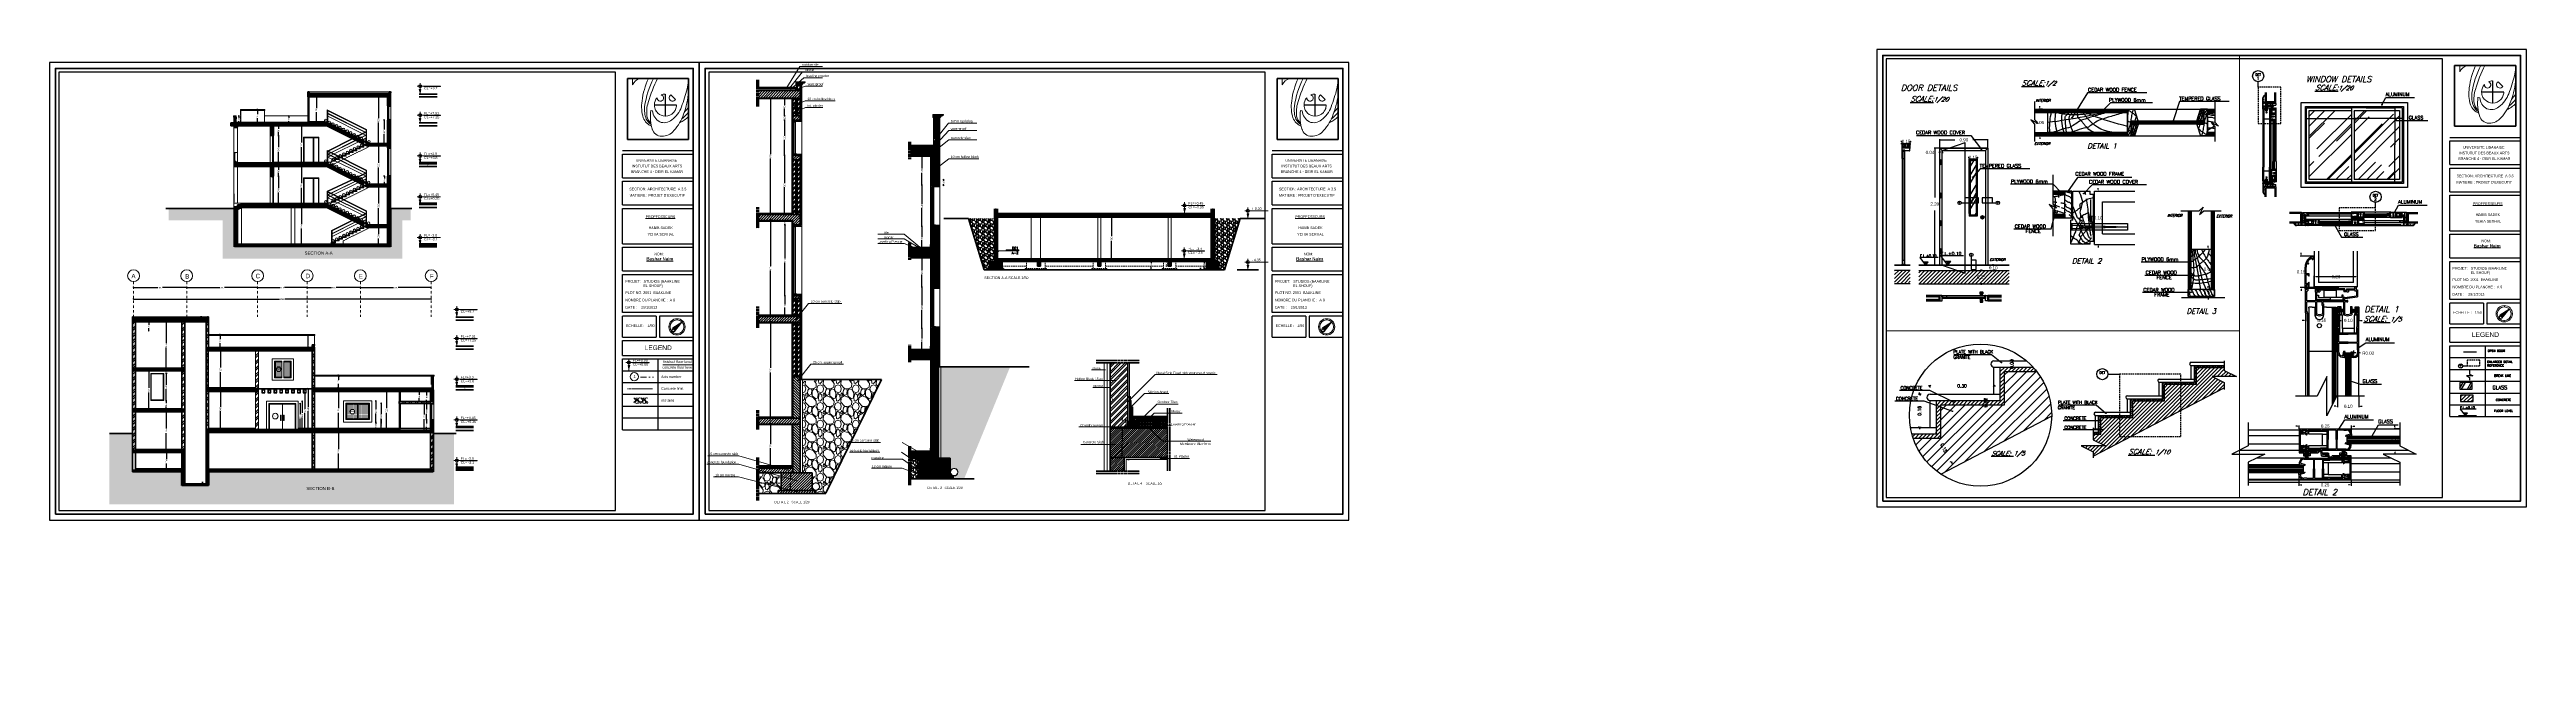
# Model space of a CAD drawing. Header units: inches. Extents: x -580639 to 179052, y 0 to 152898.
# Drawn here: x -30637 to 179052, y 100279 to 152898 of the extents above; entities that cross this region are included whole.
import ezdxf
from ezdxf.enums import TextEntityAlignment as Align

# ---------------------------------------------------------------- set-up
doc = ezdxf.new("R2010")
doc.units = ezdxf.units.IN
doc.header["$LTSCALE"] = 500
doc.header["$MEASUREMENT"] = 0
for name, pattern in [('ACAD_ISO02W100', [15, 12, -3]), ('ACAD_ISO03W100', [30, 12, -18]), ('DASHDOTX2', [2, 1, -0.5, 0, -0.5]), ('DASHED', [0.75, 0.5, -0.25]), ('DASHED2', [0.375, 0.25, -0.125]), ('HIDDEN', [0.375, 0.25, -0.125]), ('HIDDEN2', [0.1875, 0.125, -0.0625])]:
    doc.linetypes.add(name, pattern=pattern)
for name, color, linetype, lineweight in [('0.00', 254, 'Continuous', 0), ('0.05', 251, 'Continuous', 5), ('0.09', 143, 'Continuous', 9), ('0.13', 81, 'Continuous', 13), ('0.18', 80, 'Continuous', 18), ('0.3', 10, 'Continuous', 30), ('0.6', 40, 'Continuous', 60), ('1ATEXT', 3, 'Continuous', 20), ('A-0.15', 50, 'Continuous', 15), ('A-0.2', 61, 'Continuous', 20), ('A-0.25', 42, 'Continuous', 25), ('A-ANNO-TEXS', 211, 'Continuous', 18), ('A-DOOR', 110, 'Continuous', 13), ('A-flor-sthn', 251, 'HIDDEN2', 9), ('A-htch', 252, 'Continuous', 20), ('A-wall', 52, 'Continuous', 35), ('DIM', 8, 'Continuous', 18), ('fini', 11, 'Continuous', 13), ('ground floor', 8, 'Continuous', 20), ('H-text atribute', 130, 'Continuous', 20), ('HATCH', 11, 'Continuous', 9), ('PL', 11, 'Continuous', 5), ('Room reference', 50, 'Continuous', 13), ('WALL', 7, 'Continuous', 40), ('WIN', 3, 'Continuous', 18), ('WIND', 3, 'Continuous', 13)]:
    doc.layers.add(name, color=color, linetype=linetype, lineweight=lineweight)
for name, color, linetype in [('01', 1, 'Continuous'), ('02', 5, 'Continuous'), ('03', 3, 'Continuous'), ('05', 5, 'Continuous'), ('2', 2, 'Continuous'), ('6', 6, 'Continuous'), ('A-DETL-IDEN', 91, 'Continuous'), ('A-DETL-IDEN-RCTG', 53, 'DASHED2'), ('A-SYMB-CUTL', 111, 'Continuous'), ('A-WINDOW SILL', 4, 'Continuous'), ('ACHURADOS', 8, 'Continuous'), ('BAL', 158, 'Continuous'), ('BHATCH', 22, 'Continuous'), ('BURLETES', 1, 'Continuous'), ('Cotas', 1, 'Continuous'), ('DIMEN1', 6, 'Continuous'), ('F', 22, 'Continuous'), ('h', 8, 'Continuous'), ('HERRAJES', 1, 'Continuous'), ('LEVEL', 250, 'Continuous'), ('MUROS', 5, 'Continuous'), ('MUROS-09', 3, 'Continuous'), ('OPEN', 4, 'Continuous'), ('P', 2, 'Continuous'), ('PROYECCIONES', 1, 'HIDDEN2'), ('SH', 8, 'Continuous'), ('SYD', 5, 'Continuous'), ('SYSEC', 6, 'Continuous'), ('texturas', 8, 'Continuous'), ('TI', 3, 'Continuous'), ('VIDRIOS', 4, 'Continuous')]:
    doc.layers.add(name, color=color, linetype=linetype)
doc.styles.add('100', font='arial.ttf', dxfattribs={"height": 200})
doc.styles.add('50', font='arial.ttf', dxfattribs={"height": 125})
doc.styles.add('CURENT', font='sanss___.ttf')
doc.styles.add('ITALICC', font='ITALICC.shx', dxfattribs={"oblique": 12.5, "height": 0.2})
doc.styles.add('LEROY140', font='SIMPLEX.SHX', dxfattribs={"height": 3.5})
doc.styles.add('Leroy80', font='simplex.shx', dxfattribs={"height": 200})
doc.styles.add('ROMANS 2', font='times.ttf')
doc.styles.add('ROMANT', font='romant.shx')
doc.styles.get("Standard").update_dxf_attribs({"font": 'arial.ttf'})
doc.styles.add('style3', font='arial.ttf', dxfattribs={"height": 200})
doc.styles.add('TXT', font='ROMANS.SHX')
doc.dimstyles.new('DIM', dxfattribs={"dimscale": 50, "dimtxt": 125, "dimasz": 1, "dimexe": 1.2, "dimexo": 1, "dimgap": 1, "dimtad": 0, "dimtoh": 1, "dimdec": 0, "dimlfac": 0.1, "dimrnd": 1, "dimdsep": 46, "dimtxsty": '50', "dimblk": 'OBLIQUE', "dimcen": 0.09, "dimclrt": 8, "dimadec": 0, "dimazin": 0, "dimtfac": 1, "dimtdec": 0, "dimtix": 1, "dimtofl": 0, "dimtmove": 2, "dimatfit": 2, "dimfxl": 1, "dimfxlon": 1, "dimtzin": 0, "dimarcsym": 0})
doc.dimstyles.new('myyyyyyy', dxfattribs={"dimtxt": 0.2, "dimasz": 0.07, "dimexe": 0, "dimexo": 0, "dimgap": 0.09, "dimtad": 0, "dimlfac": 0.2, "dimzin": 0, "dimdsep": 46, "dimtxsty": 'Standard', "dimblk": 'OBLIQUE', "dimcen": 0.09, "dimadec": 0, "dimazin": 0, "dimtfac": 1, "dimtofl": 0, "dimtmove": 0, "dimatfit": 3, "dimldrblk": 'OBLIQUE', "dimfxl": 1, "dimtolj": 1, "dimtzin": 0, "dimarcsym": 1})
doc.dimstyles.get("Standard").update_dxf_attribs({"dimtxt": 0.18, "dimasz": 0.18, "dimexe": 0.18, "dimexo": 0.0625, "dimgap": 0.09, "dimtad": 0, "dimtih": 1, "dimtoh": 1, "dimdec": 4, "dimzin": 0, "dimdsep": 46, "dimtxsty": 'Standard', "dimcen": 0.09, "dimadec": 0, "dimazin": 0, "dimtfac": 1, "dimtdec": 4, "dimtofl": 0, "dimtmove": 0, "dimatfit": 3, "dimfxl": 1, "dimtolj": 1, "dimtzin": 0, "dimarcsym": 0})
pattern_1 = [(45, (-16881.285, 223485.564), (-44.194174, 44.194174), [])]
pattern_2 = [(45, (-16881.3, 223485.56), (-265.165, 265.165), []), (45, (-16704.5, 223485.56), (-265.165, 265.165), [])]
pattern_3 = [(45, (-15630.96, 315242.996), (-44.194174, 44.194174), [])]
pattern_4 = [(135, (-8661.133, 148823.2436), (4.4194, 4.4194), []), (135, (-8661.133, 148826.3686), (4.4194, 4.4194), [])]
pattern_5 = [(135, (-15630.962, 315242.9955), (-3.5355339, -3.5355339), [])]
pattern_6 = [(127.5, (16364.525, 266241.51), (-38.5364754, -1.259867), [0, -30.4, 0, -34, 0, -32.5]), (97.5, (16364.525, 266241.51), (-56.442921, 35.395534), [0, -16.4, 0, -27.4, 0, -10.5]), (57.5, (16364.525, 266216.91), (-0.113181, 62.282837), [0, -10, 0, -36, 0, -47]), (47.5, (16364.525, 266216.91), (-17.553511, 60.122532), [0, -5, 0, -23.6, 0, -27])]
pattern_7 = [(318.0127875, (16314.5246, 266277.509), (450, -400), [6.7268, -665.954402]), (274.9697407, (16319.5246, 266273.009), (-50, 600), [11.5434, -1142.796238]), (222.510447, (16320.5246, 266261.509), (550, 500), [8.1394, -805.80163]), (357.273689, (16333.0246, 266242.009), (-1000, 50), [10.5119, -1040.677902]), (22.8336542, (16343.5246, 266241.509), (-600, -250), [10.30775, -1020.468656]), (87.273689, (16353.0246, 266245.509), (-50, -1000), [10.5119, -1040.677902]), (127.6942405, (16353.5246, 266256.009), (500, -650), [13.90145, -1376.242427]), (162.2553284, (16345.0246, 266267.009), (-1100, 350), [13.1244, -1299.316075]), (211.4295656, (16332.5246, 266271.009), (-650, -400), [10.5475, -1044.203655]), (265.2363583, (16323.5246, 266265.509), (50, 550), [12.0416, -590.038129]), (312.3974378, (16322.5246, 266253.509), (550, -600), [15.5724, -1541.66875]), (228.814075, (16333.5246, 266291.509), (-300, -350), [5.31505, -526.19224]), (261.4692344, (16330.0246, 266287.509), (100, 650), [10.11185, -1001.07557]), (315, (16328.525, 266277.51), (50, -9e-15), [7.07105, -63.639628]), (293.1985905, (16322.5246, 266274.009), (-100, 250), [3.8079, -376.980755]), (21.8014095, (16324.025, 266270.509), (-150, -50), [5.38515, -263.87309]), (120.9637565, (16329.0246, 266272.509), (-100, 150), [8.74645, -282.801145]), (251.565051, (16324.525, 266280.009), (50, 100), [6.32455, -151.789333]), (106.3895403, (16324.0246, 266241.509), (-150, 500), [8.86, -877.142257]), (160.346176, (16321.5246, 266250.009), (550, -200), [7.43305, -735.870387]), (23.1985905, (16314.5246, 266280.009), (-250, -100), [7.61575, -373.172905]), (73.6104597, (16321.5246, 266283.009), (-150, -500), [8.86, -877.142257]), (69.443955, (16355.0246, 266241.509), (-100, -250), [8.544, -418.656187]), (24.7751406, (16358.0246, 266249.509), (-550, -250), [7.1589, -708.732153]), (156.8014095, (16364.5246, 266280.509), (-250, 100), [7.61575, -373.172905]), (107.3540246, (16357.5246, 266283.509), (200, -650), [8.38155, -829.77118]), (159.443955, (16364.5246, 266256.009), (250, -100), [4.272, -422.928187]), (191.3099325, (16364.525, 266277.509), (-200, -50), [2.5495, -252.401476]), (255.9637565, (16362.025, 266277.009), (50, 150), [10.30775, -195.847531]), (276.009006, (16359.5246, 266267.009), (-50, 500), [9.5525, -945.696159]), (33.690068, (16333.525, 266272.509), (-100, -50), [7.2111, -173.066464]), (83.1572266, (16339.5246, 266276.509), (100, 850), [12.5897, -1246.378131]), (150.945396, (16341.0246, 266289.009), (350, -200), [5.1478, -509.633707]), (180, (16336.525, 266291.51), (-50, -50), [3, -47]), (210.2564372, (16358.0246, 266266.009), (350, 200), [6.9462, -687.676]), (138.0127875, (16352.0246, 266262.509), (-450, 400), [13.4536, -659.227602]), (90, (16342.025, 266271.51), (-50, 50), [13, -37]), (55.3048465, (16342.0246, 266284.509), (350, 500), [7.9057, -782.663715]), (344.054604, (16346.5246, 266291.009), (200, -50), [7.2801, -356.725394]), (297.6459754, (16353.5246, 266289.009), (500, -950), [11.85325, -1173.473709]), (265.4260787, (16359.0246, 266278.509), (-50, -650), [12.53995, -1241.45367])]
pattern_8 = [(90, (16364.525, 266241.51), (-25, 2e-15), []), (90, (16361.4, 266241.51), (-25, 2e-15), []), (90, (16358.275, 266241.51), (-25, 2e-15), [])]
pattern_9 = [(318.012788, (15764.525, 266673.51), (5400, -4800), [80.7216, -7991.4528]), (274.96974, (15824.525, 266619.51), (-600, 7200), [138.5208, -13713.5549]), (222.510447, (15836.525, 266481.51), (6600, 6000), [97.6728, -9669.6196]), (357.27369, (15986.525, 266247.51), (-12000, 600), [126.1428, -12488.1348]), (22.833654, (16112.525, 266241.51), (-7200, -3000), [123.693, -12245.6239]), (87.27369, (16226.525, 266289.51), (-600, -12000), [126.1428, -12488.1348]), (127.69424, (16232.525, 266415.51), (6000, -7800), [166.8174, -16514.9091]), (162.255328, (16130.525, 266547.51), (-13200, 4200), [157.4928, -15591.793]), (211.429566, (15980.525, 266595.51), (-7800, -4800), [126.57, -12530.4439]), (265.23636, (15872.525, 266529.51), (600, 6600), [144.4992, -7080.4575]), (312.397438, (15860.525, 266385.509), (6600, -7200), [186.8688, -18500.025]), (228.814075, (15992.525, 266841.51), (-3600, -4200), [63.7806, -6314.3069]), (261.469234, (15950.525, 266793.51), (1200, 7800), [121.3422, -12012.9068]), (315, (15932.52, 266673.5), (600, -1e-13), [84.8526, -763.6755]), (293.19859, (15860.525, 266631.51), (-1200, 3000), [45.6948, -4523.769]), (21.80141, (15878.52, 266589.51), (-1800, -600), [64.6218, -3166.477]), (120.96376, (15938.52, 266613.51), (-1200, 1800), [104.9574, -3393.6137]), (251.56505, (15884.52, 266703.5), (600, 1200), [75.8946, -1821.472]), (106.38954, (15878.525, 266241.51), (-1800, 6000), [106.32, -10525.707]), (160.346176, (15848.525, 266343.51), (6600, -2400), [89.1966, -8830.4446]), (23.19859, (15764.525, 266703.51), (-3000, -1200), [91.389, -4478.0749]), (73.61046, (15848.525, 266739.51), (-1800, -6000), [106.32, -10525.707]), (69.443955, (16250.525, 266241.51), (-1200, -3000), [102.528, -5023.8742]), (24.77514, (16286.525, 266337.51), (-6600, -3000), [85.9068, -8504.7858]), (156.80141, (16364.525, 266709.51), (-3000, 1200), [91.389, -4478.0749]), (107.354025, (16280.525, 266745.51), (2400, -7800), [100.5786, -9957.2542]), (159.443955, (16364.525, 266415.51), (3000, -1200), [51.264, -5075.1382]), (191.30993, (16364.52, 266673.51), (-2400, -600), [30.594, -3028.8177]), (255.96376, (16334.52, 266667.51), (600, 1800), [123.693, -2350.1704]), (276.009006, (16304.525, 266547.51), (-600, 6000), [114.63, -11348.354]), (33.69007, (15992.52, 266613.51), (-1200, -600), [86.5332, -2076.7976]), (83.157227, (16064.525, 266661.51), (1200, 10200), [151.0764, -14956.5376]), (150.945396, (16082.525, 266811.51), (4200, -2400), [61.7736, -6115.6045]), (180, (16028.5, 266841.5), (-600, -600), [36, -564]), (210.256437, (16286.525, 266535.51), (4200, 2400), [83.3544, -8252.112]), (138.012788, (16214.525, 266493.51), (-5400, 4800), [161.4432, -7910.7312]), (90, (16094.5, 266601.5), (-600, 600), [156, -444]), (55.304846, (16094.525, 266757.51), (4200, 6000), [94.8684, -9391.9646]), (344.054604, (16148.525, 266835.51), (2400, -600), [87.3612, -4280.7047]), (297.645975, (16232.525, 266811.51), (6000, -11400), [142.239, -14081.6845]), (265.426079, (16298.525, 266685.51), (-600, -7800), [150.4794, -14897.444])]
pattern_10 = [(45, (-46403.98, 479647.64), (-110.485435, 110.485435), [])]
pattern_11 = [(90, (-46403.98, 479647.635), (-62.5, 4e-15), []), (90, (-46411.794, 479647.635), (-62.5, 4e-15), []), (90, (-46419.607, 479647.635), (-62.5, 4e-15), [])]
pattern_12 = [(318.0127875, (-46528.982, 479737.635), (1125, -1000), [16.817, -1664.886006]), (274.9697407, (-46516.482, 479726.385), (-125, 1500), [28.8585, -2856.990595]), (222.510447, (-46513.982, 479697.635), (1375, 1250), [20.3485, -2014.504075]), (357.273689, (-46482.732, 479648.885), (-2500, 125), [26.27975, -2601.694755]), (22.8336542, (-46456.482, 479647.635), (-1500, -625), [25.769375, -2551.17164]), (87.273689, (-46432.732, 479657.635), (-125, -2500), [26.27975, -2601.694755]), (127.6942405, (-46431.482, 479683.885), (1250, -1625), [34.753625, -3440.60607]), (162.2553284, (-46452.732, 479711.385), (-2750, 875), [32.811, -3248.290187]), (211.4295656, (-46483.982, 479721.385), (-1625, -1000), [26.36875, -2610.50914]), (265.2363583, (-46506.482, 479707.635), (125, 1375), [30.104, -1475.095322]), (312.3974378, (-46508.9818, 479677.635), (1375, -1500), [38.931, -3854.171876]), (228.814075, (-46481.482, 479772.635), (-750, -875), [13.287625, -1315.4806]), (261.4692344, (-46490.232, 479762.635), (250, 1625), [25.279625, -2502.688927]), (315, (-46493.98, 479737.635), (125, -2e-14), [17.677625, -159.09907]), (293.1985905, (-46508.982, 479728.885), (-250, 625), [9.51975, -942.45189]), (21.8014095, (-46505.232, 479720.135), (-375, -125), [13.462875, -659.682726]), (120.9637565, (-46492.732, 479725.135), (-250, 375), [21.866125, -707.00286]), (251.565051, (-46503.98, 479743.885), (125, 250), [15.811375, -379.473333]), (106.3895403, (-46505.232, 479647.635), (-375, 1250), [22.15, -2192.855643]), (160.346176, (-46511.482, 479668.885), (1375, -500), [18.582625, -1839.67597]), (23.1985905, (-46528.982, 479743.885), (-625, -250), [19.039375, -932.932263]), (73.6104597, (-46511.482, 479751.385), (-375, -1250), [22.15, -2192.855643]), (69.443955, (-46427.732, 479647.635), (-250, -625), [21.36, -1046.64047]), (24.7751406, (-46420.232, 479667.635), (-1375, -625), [17.89725, -1771.830383]), (156.8014095, (-46403.982, 479745.135), (-625, 250), [19.039375, -932.932263]), (107.3540246, (-46421.482, 479752.635), (500, -1625), [20.953875, -2074.42795]), (159.443955, (-46403.982, 479683.885), (625, -250), [10.68, -1057.32047]), (191.3099325, (-46403.982, 479737.635), (-500, -125), [6.37375, -631.00369]), (255.963757, (-46410.232, 479736.385), (125, 375), [25.769375, -489.61883]), (276.009006, (-46416.482, 479711.385), (-125, 1250), [23.88125, -2364.240397]), (33.690068, (-46481.482, 479725.135), (-250, -125), [18.02775, -432.66616]), (83.1572266, (-46466.482, 479735.135), (250, 2125), [31.47425, -3115.94533]), (150.945396, (-46462.732, 479766.385), (875, -500), [12.8695, -1274.084268]), (180, (-46473.98, 479772.64), (-125, -125), [7.5, -117.5]), (210.2564372, (-46420.232, 479708.885), (875, 500), [17.3655, -1719.19]), (138.0127875, (-46435.232, 479700.135), (-1125, 1000), [33.634, -1648.069006]), (90, (-46460.23, 479722.64), (-125, 125), [32.5, -92.5]), (55.3048465, (-46460.232, 479755.135), (875, 1250), [19.76425, -1956.659288]), (344.054604, (-46448.982, 479771.385), (500, -125), [18.20025, -891.813486]), (297.6459754, (-46431.482, 479766.385), (1250, -2375), [29.633125, -2933.684273]), (265.4260787, (-46417.732, 479740.135), (-125, -1625), [31.349875, -3103.634176])]
pattern_13 = [(318.012788, (-47903.98, 480727.64), (13500, -12000), [201.804, -19978.632]), (274.96974, (-47753.98, 480592.635), (-1500, 18000), [346.302, -34283.887]), (222.510447, (-47723.98, 480247.635), (16500, 15000), [244.182, -24174.049]), (357.27369, (-47348.98, 479662.635), (-30000, 1500), [315.357, -31220.337]), (22.833654, (-47033.98, 479647.635), (-18000, -7500), [309.2325, -30614.0597]), (87.27369, (-46748.98, 479767.635), (-1500, -30000), [315.357, -31220.337]), (127.69424, (-46733.98, 480082.635), (15000, -19500), [417.0435, -41287.273]), (162.255328, (-46988.98, 480412.635), (-33000, 10500), [393.732, -38979.482]), (211.429566, (-47363.98, 480532.635), (-19500, -12000), [316.425, -31326.1097]), (265.23636, (-47633.98, 480367.64), (1500, 16500), [361.248, -17701.144]), (312.397438, (-47663.98, 480007.635), (16500, -18000), [467.172, -46250.0625]), (228.814075, (-47333.98, 481147.64), (-9000, -10500), [159.4515, -15785.767]), (261.469234, (-47438.98, 481027.635), (3000, 19500), [303.3555, -30032.267]), (315, (-47484, 480727.6), (1500, -3e-13), [212.1315, -1909.189]), (293.19859, (-47663.98, 480622.64), (-3000, 7500), [114.237, -11309.4227]), (21.80141, (-47618.98, 480517.64), (-4500, -1500), [161.5545, -7916.193]), (120.96376, (-47468.98, 480577.64), (-3000, 4500), [262.3935, -8484.0343]), (251.56505, (-47604, 480802.64), (1500, 3000), [189.7365, -4553.68]), (106.38954, (-47618.98, 479647.635), (-4500, 15000), [265.8, -26314.268]), (160.346176, (-47693.98, 479902.64), (16500, -6000), [222.9915, -22076.1116]), (23.19859, (-47903.98, 480802.64), (-7500, -3000), [228.4725, -11195.187]), (73.61046, (-47693.98, 480892.635), (-4500, -15000), [265.8, -26314.2677]), (69.443955, (-46688.98, 479647.64), (-3000, -7500), [256.32, -12559.6856]), (24.77514, (-46598.98, 479887.64), (-16500, -7500), [214.767, -21261.9646]), (156.80141, (-46403.98, 480817.64), (-7500, 3000), [228.4725, -11195.187]), (107.354025, (-46613.98, 480907.635), (6000, -19500), [251.4465, -24893.1354]), (159.443955, (-46403.98, 480082.64), (7500, -3000), [128.16, -12687.8456]), (191.30993, (-46403.98, 480727.64), (-6000, -1500), [76.485, -7572.044]), (255.96376, (-46478.98, 480712.64), (1500, 4500), [309.2325, -5875.426]), (276.009006, (-46553.98, 480412.635), (-1500, 15000), [286.575, -28370.885]), (33.69007, (-47334, 480577.64), (-3000, -1500), [216.333, -5191.994]), (83.157227, (-47153.98, 480697.635), (3000, 25500), [377.691, -37391.344]), (150.945396, (-47108.98, 481072.64), (10500, -6000), [154.434, -15289.011]), (180, (-47244, 481147.6), (-1500, -1500), [90, -1410]), (210.256437, (-46598.98, 480382.64), (10500, 6000), [208.386, -20630.28]), (138.012788, (-46778.98, 480277.64), (-13500, 12000), [403.608, -19776.828]), (90, (-47079, 480547.6), (-1500, 1500), [390, -1110]), (55.304846, (-47078.98, 480937.635), (10500, 15000), [237.171, -23479.9115]), (344.054604, (-46943.98, 481132.64), (6000, -1500), [218.403, -10701.762]), (297.645975, (-46733.98, 481072.635), (15000, -28500), [355.5975, -35204.211]), (265.426079, (-46568.98, 480757.635), (-1500, -19500), [376.1985, -37243.61])]

# ---------------------------------------------------------------- blocks, each defined once
blk = doc.blocks.new('SYSECFL')
at = {"layer": '1ATEXT'}
h = blk.add_hatch(color=256, dxfattribs=at)
h.paths.add_polyline_path([(8, 31), (0, 31), (0, 24, 0.414214)])
h.paths.add_polyline_path([(0, 39, 0.414214), (-8, 31), (0, 31)])
h = blk.add_hatch(color=256, dxfattribs=at)
h.paths.add_polyline_path([(4, 16), (0, 16), (0, 0)])
h.paths.add_polyline_path([(0, 16), (-4, 16), (0, 0)])
blk.add_hatch(color=256, dxfattribs=at).paths.add_polyline_path([(17, 31), (17, 30), (98, 30), (98, 31)])
for p, q in [((-14, 31), (98, 31)), ((0, 0), (-4, 16)), ((-4, 16), (4, 16)), ((0, -6), (0, 47)), ((0, 0), (4, 16))]:
    blk.add_line(p, q, dxfattribs=at)
blk.add_lwpolyline([(98, 31), (98, 30), (17, 30), (17, 31)], dxfattribs=at)
for start, end in [(0, 180), (180, 0)]:
    blk.add_arc((0, 31), 7.6, start, end, dxfattribs=at)
at = {"layer": '1ATEXT', "style": 'CURENT'}
for tag, p in [('FL=0.00', (19, 35)), ('CL=0.00', (19, 16))]:
    blk.add_attdef(tag, p, '', height=12, dxfattribs=at)
blk = doc.blocks.new('SYD')
at = {"layer": 'WIND'}
blk.add_hatch(color=256, dxfattribs=at).paths.add_polyline_path([(123, 27), (123, 31), (63, 31), (63, 27)])
for p, q in [((0, 0), (27, 27)), ((27, 27), (123, 27)), ((123, 31), (63, 31)), ((63, 31), (63, 27)), ((123, 27), (123, 31))]:
    blk.add_line(p, q, dxfattribs=at)
at = {"layer": 'WIND', "const_width": 1.5}
blk.add_lwpolyline([(-1, 0, 1), (1, 0, 1)], format="xyb", close=True, dxfattribs=at)
at = {"layer": 'WIND', "style": 'TXT'}
for tag, p in [('AR00', (122, 10)), ('D00', (122, 34))]:
    blk.add_attdef(tag, text='', height=12, dxfattribs=at).set_placement(p, align=Align.RIGHT)
blk = doc.blocks.new('*D1471')
at = {"layer": 'Defpoints', "color": 0, "transparency": 16777216}
for p in [(62064, 135085), (62297, 134935), (62359, 134935)]:
    blk.add_point(p, dxfattribs=at)
at = {"layer": 'DIM', "color": 0, "lineweight": -2, "transparency": 16777216}
for p, q in [((62309, 134935), (62237, 134935)), ((62247, 135085), (62357, 135085))]:
    blk.add_line(p, q, dxfattribs=at)
at = {"layer": 'DIM', "color": 8, "transparency": 16777216, "insert": (62297, 135010), "char_height": 125, "attachment_point": 5, "rotation": 90, "style": '50'}
blk.add_mtext('15', dxfattribs=at)
blk = doc.blocks.new('_Oblique')
at = {"color": 0, "linetype": 'ByBlock', "lineweight": -2}
blk.add_line((-0.5, -0.5), (0.5, 0.5), dxfattribs=at)
blk = doc.blocks.new('*D1472')
at = {"layer": 'Defpoints', "color": 0, "transparency": 16777216}
for p in [(63927, 134535), (64061, 134935), (64061, 134535)]:
    blk.add_point(p, dxfattribs=at)
at = {"layer": 'DIM', "color": 0, "lineweight": -2, "transparency": 16777216}
for p, q in [((63977, 134935), (63867, 134935)), ((63977, 134535), (63867, 134535)), ((63927, 134935), (63927, 134877)), ((63927, 134535), (63927, 134593))]:
    blk.add_line(p, q, dxfattribs=at)
at = {"layer": 'DIM', "color": 0, "lineweight": -2, "transparency": 16777216, "xscale": 50, "yscale": 50, "zscale": 50}
for p, rotation in [((63927, 134935), 90), ((63927, 134535), 270)]:
    blk.add_blockref('_Oblique', p, dxfattribs=dict(at, rotation=rotation))
at = {"layer": 'DIM', "color": 8, "transparency": 16777216, "insert": (63927, 134735), "char_height": 125, "attachment_point": 5, "rotation": 90, "style": '50'}
blk.add_mtext('40', dxfattribs=at)
blk = doc.blocks.new('*D1473')
at = {"layer": 'Defpoints', "color": 0, "transparency": 16777216}
for p in [(66812, 134235), (67211, 134335), (67211, 134235)]:
    blk.add_point(p, dxfattribs=at)
at = {"layer": 'DIM', "color": 0, "lineweight": -2, "transparency": 16777216}
for p, q in [((66862, 134335), (66752, 134335)), ((66862, 134235), (66752, 134235))]:
    blk.add_line(p, q, dxfattribs=at)
at = {"layer": 'DIM', "color": 8, "transparency": 16777216, "insert": (66812, 134285), "char_height": 125, "attachment_point": 5, "rotation": 90, "style": '50'}
blk.add_mtext('10', dxfattribs=at)
blk = doc.blocks.new('*D1474')
at = {"layer": 'Defpoints', "color": 0, "transparency": 16777216}
for p in [(67111, 134935), (67211, 134935), (67211, 134335)]:
    blk.add_point(p, dxfattribs=at)
at = {"layer": 'DIM', "color": 0, "lineweight": -2, "transparency": 16777216}
for p, q in [((67161, 134935), (67051, 134935)), ((67161, 134335), (67051, 134335)), ((67111, 134935), (67111, 134775)), ((67111, 134335), (67111, 134495))]:
    blk.add_line(p, q, dxfattribs=at)
at = {"layer": 'DIM', "color": 0, "lineweight": -2, "transparency": 16777216, "xscale": 50, "yscale": 50, "zscale": 50}
for p, rotation in [((67111, 134935), 90), ((67111, 134335), 270)]:
    blk.add_blockref('_Oblique', p, dxfattribs=dict(at, rotation=rotation))
at = {"layer": 'DIM', "color": 8, "transparency": 16777216, "insert": (67111, 134635), "char_height": 125, "attachment_point": 5, "rotation": 90, "style": '50'}
blk.add_mtext('60', dxfattribs=at)
blk = doc.blocks.new('*D1475')
at = {"layer": 'Defpoints', "color": 0, "transparency": 16777216}
for p in [(60614, 135085), (60614, 134235), (62633, 135085)]:
    blk.add_point(p, dxfattribs=at)
at = {"layer": 'DIM', "color": 0, "lineweight": -2, "transparency": 16777216}
for p, q in [((62583, 135085), (62693, 135085)), ((62583, 134235), (62693, 134235)), ((62633, 135085), (62633, 134800)), ((62633, 134235), (62633, 134520))]:
    blk.add_line(p, q, dxfattribs=at)
at = {"layer": 'DIM', "color": 0, "lineweight": -2, "transparency": 16777216, "xscale": 50, "yscale": 50, "zscale": 50}
for p, rotation in [((62633, 135085), 90), ((62633, 134235), 270)]:
    blk.add_blockref('_Oblique', p, dxfattribs=dict(at, rotation=rotation))
at = {"layer": 'DIM', "color": 8, "transparency": 16777216, "insert": (62633, 134660), "char_height": 125, "attachment_point": 5, "rotation": 90, "style": '50'}
blk.add_mtext('85', dxfattribs=at)
blk = doc.blocks.new('*D1476')
at = {"layer": 'Defpoints', "color": 0, "transparency": 16777216}
for p in [(59065, 138685), (59269, 138685), (59065, 135085)]:
    blk.add_point(p, dxfattribs=at)
at = {"layer": 'DIM', "color": 0, "lineweight": -2, "transparency": 16777216}
for p, q in [((59219, 138685), (59329, 138685)), ((59269, 138685), (59269, 137073)), ((59269, 135085), (59269, 136697)), ((59219, 135085), (59329, 135085))]:
    blk.add_line(p, q, dxfattribs=at)
at = {"layer": 'DIM', "color": 0, "lineweight": -2, "transparency": 16777216, "xscale": 50, "yscale": 50, "zscale": 50}
for p, rotation in [((59269, 138685), 90), ((59269, 135085), 270)]:
    blk.add_blockref('_Oblique', p, dxfattribs=dict(at, rotation=rotation))
at = {"layer": 'DIM', "color": 8, "transparency": 16777216, "insert": (59269, 136885), "char_height": 125, "attachment_point": 5, "rotation": 90, "style": '50'}
blk.add_mtext('360', dxfattribs=at)
blk = doc.blocks.new('4')
at = {"layer": 'A-0.2', "color": 253}
for p, q in [((0, 7158), (612, 7158)), ((612, 7158), (612, 6408))]:
    blk.add_line(p, q, dxfattribs=at)
at = {"layer": 'A-0.2'}
for p, q in [((2753, 3402), (2970, 3354)), ((4464, 4046), (3176, 4046)), ((4464, 4019), (3176, 4019)), ((4464, 4046), (4464, 5334)), ((4464, 2731), (4464, 4019)), ((4491, 4046), (4491, 5334)), ((5779, 4046), (4491, 4046)), ((5779, 4019), (4491, 4019)), ((4491, 2731), (4491, 4019)), ((5661, 4688), (5114, 5233)), ((5387, 4961), (5661, 4688))]:
    blk.add_line(p, q, dxfattribs=at)
at = {"layer": 'A-0.2', "color": 253}
blk.add_arc((1928, 5765), 1462, 107.64781, 153.96165, dxfattribs=at)
at = {"layer": 'A-0.2'}
for centre, radius, start, end in [((10717, 3409), 9059, 155.55033, 172.92406), ((12494, 2369), 10566, 153.0442, 171.7936), ((18093, -216), 16295, 153.09334, 163.75774), ((-10257, 10332), 17845, 338.64073, 345.76469), ((-19263, 10603), 26713, 349.95399, 351.96969), ((6429, 3847), 4751, 171.79462, 196.2417), ((5120, 3503), 3106, 173.07815, 201.04099), ((5992, 3211), 3720, 162.30173, 187.61114), ((7684, 2710), 4979, 172.00351, 199.00541), ((4557, 3453), 1590, 183.56918, 241.76008), ((4478, 4033), 1301, 138.38861, 179.40661), ((4478, 4033), 1301, 180.59339, 207.56933), ((4478, 4033), 1301, 187.50396, 216.31067), ((4478, 4033), 1301, 214.70346, 226.49059), ((3880, 4867), 376, 175.50124, 75.71182), ((4478, 4033), 1301, 226.49059, 269.40661), ((4478, 4033), 1301, 90.59339, 112.82445), ((4478, 4033), 1301, 270.59339, 318.05723), ((5322, 4895), 397, 121.63123, 328.54112), ((3279, 4920), 3270, 306.37555, 340.58391), ((4478, 4033), 1301, 318.05723, 325.65676), ((1776, 4501), 5072, 316.72692, 342.28934), ((4478, 4033), 1301, 325.65676, 337.29236), ((4478, 4033), 1301, 337.29236, 359.40661), ((4080, 5482), 3864, 306.58145, 323.55215), ((-676, 5940), 7870, 337.73271, 357.72099), ((-4402, 12360), 14410, 320.31393, 323.55003), ((3569, 3233), 1845, 202.79142, 246.93196), ((3907, 3300), 1917, 208.42814, 234.80849), ((3498, 2902), 1207, 188.73708, 232.56395), ((4044, 1512), 1149, 194.74643, 269.93049), ((4313, 3366), 1408, 248.83977, 309.98353), ((4101, 2106), 1744, 268.07353, 321.63612), ((4368, 5496), 3987, 296.48799, 315.0148)]:
    blk.add_arc(centre, radius, start, end, dxfattribs=at)
at = {"layer": 'WALL'}
for p, q in [((0, 7158), (7188, 7158)), ((0, 0), (0, 7158)), ((7188, 7158), (7188, 0)), ((0, 0), (7188, 0))]:
    blk.add_line(p, q, dxfattribs=at)
blk = doc.blocks.new('NORTH')
at = {"layer": 'WIN', "color": 1}
for p, q in [((494, 631), (0, 0)), ((0, 0), (661, -479)), ((494, 631), (4781, 459)), ((851, -154), (494, 631)), ((661, -479), (4781, 459)), ((851, -154), (4781, 459)), ((851, -154), (1006, 218)), ((887, 607), (973, 851)), ((973, 851), (4781, 459)), ((1006, 218), (4781, 459))]:
    blk.add_line(p, q, dxfattribs=at)
blk = doc.blocks.new('NORTHE')
at = {"color": 3}
for p, q in [((-1759, 1759), (-2077, 2077)), ((1759, 1759), (2077, 2077)), ((-1759, -1759), (-2077, -2077)), ((1759, -1759), (2077, -2077))]:
    blk.add_line(p, q, dxfattribs=at)
for radius in [2937, 2487]:
    blk.add_circle((0, 0), radius, dxfattribs=at)
for points in [[(-754, -1351), (-527, -1456), (0, 2402)], [(-121, -1378), (235, -1568), (0, 2402)]]:
    blk.add_solid(points, dxfattribs=at)
at = {"color": 3, "rotation": 84.51780902573543}
blk.add_blockref('NORTH', (0, -2400), dxfattribs=at)
at = {"color": 3}
for s, width, p, p2 in [('W', 1.365132, (-2894, 0), (-2534, 0)), ('N', 1.784178, (-180, 2610), (180, 2610)), ('E', 1.931772, (2517, 0), (2877, 0)), ('S', 1.931772, (-325, -2784), (35, -2784))]:
    blk.add_text(s, height=200, dxfattribs=dict(at, width=width)).set_placement(p, p2, align=Align.FIT)
blk = doc.blocks.new('NOR')
at = {"layer": 'WIN', "color": 3, "xscale": 0.000462, "yscale": 0.000462, "zscale": 0.000462, "rotation": 276.1356553146427}
blk.add_blockref('NORTHE', (-1.1, -0.12), dxfattribs=at)
blk = doc.blocks.new('*D1515')
at = {"layer": 'Defpoints', "color": 0, "transparency": 16777216}
for p in [(-23523, 132719), (-19023, 132719), (-19023, 132367)]:
    blk.add_point(p, dxfattribs=at)
at = {"layer": 'ground floor', "color": 0, "lineweight": -2, "transparency": 16777216}
for p, q in [((-23523, 132719), (-23523, 132779)), ((-23523, 132719), (-21464, 132719)), ((-19023, 132719), (-21083, 132719)), ((-19023, 132669), (-19023, 132779))]:
    blk.add_line(p, q, dxfattribs=at)
at = {"layer": 'ground floor', "color": 0, "lineweight": -2, "transparency": 16777216, "xscale": 50, "yscale": 50, "zscale": 50, "rotation": 180}
blk.add_blockref('_Oblique', (-23523, 132719), dxfattribs=at)
at = {"layer": 'ground floor', "color": 0, "lineweight": -2, "transparency": 16777216, "xscale": 50, "yscale": 50, "zscale": 50}
blk.add_blockref('_Oblique', (-19023, 132719), dxfattribs=at)
at = {"layer": 'ground floor', "color": 8, "transparency": 16777216, "insert": (-21273, 132719), "char_height": 125, "attachment_point": 5, "style": '50'}
blk.add_mtext('450', dxfattribs=at)
blk = doc.blocks.new('*D1516')
at = {"layer": 'Defpoints', "color": 0, "transparency": 16777216}
for p in [(-19023, 132719), (-13023, 132719), (-13023, 132367)]:
    blk.add_point(p, dxfattribs=at)
at = {"layer": 'ground floor', "color": 0, "lineweight": -2, "transparency": 16777216}
for p, q in [((-19023, 132719), (-19023, 132779)), ((-19023, 132719), (-16212, 132719)), ((-13023, 132719), (-15835, 132719)), ((-13023, 132669), (-13023, 132779))]:
    blk.add_line(p, q, dxfattribs=at)
at = {"layer": 'ground floor', "color": 0, "lineweight": -2, "transparency": 16777216, "xscale": 50, "yscale": 50, "zscale": 50, "rotation": 180}
blk.add_blockref('_Oblique', (-19023, 132719), dxfattribs=at)
at = {"layer": 'ground floor', "color": 0, "lineweight": -2, "transparency": 16777216, "xscale": 50, "yscale": 50, "zscale": 50}
blk.add_blockref('_Oblique', (-13023, 132719), dxfattribs=at)
at = {"layer": 'ground floor', "color": 8, "transparency": 16777216, "insert": (-16023, 132719), "char_height": 125, "attachment_point": 5, "style": '50'}
blk.add_mtext('600', dxfattribs=at)
blk = doc.blocks.new('*D1517')
at = {"layer": 'Defpoints', "color": 0, "transparency": 16777216}
for p in [(-13023, 132719), (-8823, 132719), (-8823, 132391)]:
    blk.add_point(p, dxfattribs=at)
at = {"layer": 'ground floor', "color": 0, "lineweight": -2, "transparency": 16777216}
for p, q in [((-13023, 132719), (-13023, 132779)), ((-13023, 132719), (-11114, 132719)), ((-8823, 132719), (-10733, 132719)), ((-8823, 132669), (-8823, 132779))]:
    blk.add_line(p, q, dxfattribs=at)
at = {"layer": 'ground floor', "color": 0, "lineweight": -2, "transparency": 16777216, "xscale": 50, "yscale": 50, "zscale": 50, "rotation": 180}
blk.add_blockref('_Oblique', (-13023, 132719), dxfattribs=at)
at = {"layer": 'ground floor', "color": 0, "lineweight": -2, "transparency": 16777216, "xscale": 50, "yscale": 50, "zscale": 50}
blk.add_blockref('_Oblique', (-8823, 132719), dxfattribs=at)
at = {"layer": 'ground floor', "color": 8, "transparency": 16777216, "insert": (-10923, 132719), "char_height": 125, "attachment_point": 5, "style": '50'}
blk.add_mtext('420', dxfattribs=at)
blk = doc.blocks.new('*D1518')
at = {"layer": 'Defpoints', "color": 0, "transparency": 16777216}
for p in [(-8823, 132719), (-4323, 132719), (-4323, 132410)]:
    blk.add_point(p, dxfattribs=at)
at = {"layer": 'ground floor', "color": 0, "lineweight": -2, "transparency": 16777216}
for p, q in [((-8823, 132719), (-8823, 132779)), ((-8823, 132719), (-6764, 132719)), ((-4323, 132719), (-6383, 132719)), ((-4323, 132669), (-4323, 132779))]:
    blk.add_line(p, q, dxfattribs=at)
at = {"layer": 'ground floor', "color": 0, "lineweight": -2, "transparency": 16777216, "xscale": 50, "yscale": 50, "zscale": 50, "rotation": 180}
blk.add_blockref('_Oblique', (-8823, 132719), dxfattribs=at)
at = {"layer": 'ground floor', "color": 0, "lineweight": -2, "transparency": 16777216, "xscale": 50, "yscale": 50, "zscale": 50}
blk.add_blockref('_Oblique', (-4323, 132719), dxfattribs=at)
at = {"layer": 'ground floor', "color": 8, "transparency": 16777216, "insert": (-6573, 132719), "char_height": 125, "attachment_point": 5, "style": '50'}
blk.add_mtext('450', dxfattribs=at)
blk = doc.blocks.new('*D1519')
at = {"layer": 'Defpoints', "color": 0, "transparency": 16777216}
for p in [(-4323, 132719), (1677, 132719), (1677, 132433)]:
    blk.add_point(p, dxfattribs=at)
at = {"layer": 'ground floor', "color": 0, "lineweight": -2, "transparency": 16777216}
for p, q in [((-4323, 132719), (-4323, 132779)), ((-4323, 132719), (-1512, 132719)), ((1677, 132719), (-1135, 132719)), ((1677, 132669), (1677, 132779))]:
    blk.add_line(p, q, dxfattribs=at)
at = {"layer": 'ground floor', "color": 0, "lineweight": -2, "transparency": 16777216, "xscale": 50, "yscale": 50, "zscale": 50, "rotation": 180}
blk.add_blockref('_Oblique', (-4323, 132719), dxfattribs=at)
at = {"layer": 'ground floor', "color": 0, "lineweight": -2, "transparency": 16777216, "xscale": 50, "yscale": 50, "zscale": 50}
blk.add_blockref('_Oblique', (1677, 132719), dxfattribs=at)
at = {"layer": 'ground floor', "color": 8, "transparency": 16777216, "insert": (-1323, 132719), "char_height": 125, "attachment_point": 5, "style": '50'}
blk.add_mtext('600', dxfattribs=at)
blk = doc.blocks.new('*D1520')
at = {"layer": 'Defpoints', "color": 0, "transparency": 16777216}
for p in [(-23523, 131734), (1677, 131739), (1677, 131739)]:
    blk.add_point(p, dxfattribs=at)
at = {"layer": 'ground floor', "color": 0, "lineweight": -2, "transparency": 16777216}
for p, q in [((-23523, 131739), (-23523, 131799)), ((-23523, 131739), (-11161, 131739)), ((1677, 131739), (-10686, 131739)), ((1677, 131739), (1677, 131799))]:
    blk.add_line(p, q, dxfattribs=at)
at = {"layer": 'ground floor', "color": 0, "lineweight": -2, "transparency": 16777216, "xscale": 50, "yscale": 50, "zscale": 50, "rotation": 180}
blk.add_blockref('_Oblique', (-23523, 131739), dxfattribs=at)
at = {"layer": 'ground floor', "color": 0, "lineweight": -2, "transparency": 16777216, "xscale": 50, "yscale": 50, "zscale": 50}
blk.add_blockref('_Oblique', (1677, 131739), dxfattribs=at)
at = {"layer": 'ground floor', "color": 8, "transparency": 16777216, "insert": (-10923, 131739), "char_height": 125, "attachment_point": 5, "style": '50'}
blk.add_mtext('2520', dxfattribs=at)
blk = doc.blocks.new('*D1540')
at = {"layer": 'Defpoints', "color": 0, "transparency": 16777216}
for p in [(4508, 124309), (5258, 124309), (5258, 124059)]:
    blk.add_point(p, dxfattribs=at)
at = {"layer": 'DIM', "color": 0, "lineweight": -2, "transparency": 16777216}
for p, q in [((4558, 124309), (4448, 124309)), ((4558, 124059), (4448, 124059))]:
    blk.add_line(p, q, dxfattribs=at)
at = {"layer": 'DIM', "color": 8, "transparency": 16777216, "insert": (4508, 124184), "char_height": 125, "attachment_point": 5, "rotation": 90, "style": '50'}
blk.add_mtext('25', dxfattribs=at)
blk = doc.blocks.new('*D1541')
at = {"layer": 'Defpoints', "color": 0, "transparency": 16777216}
for p in [(-6186, 120459), (-6186, 120459), (-6186, 117259)]:
    blk.add_point(p, dxfattribs=at)
at = {"layer": 'DIM', "color": 0, "lineweight": -2, "transparency": 16777216}
for p, q in [((-6186, 120459), (-6246, 120459)), ((-6186, 120459), (-6186, 119047)), ((-6186, 117259), (-6186, 118671)), ((-6186, 117259), (-6246, 117259))]:
    blk.add_line(p, q, dxfattribs=at)
at = {"layer": 'DIM', "color": 0, "lineweight": -2, "transparency": 16777216, "xscale": 50, "yscale": 50, "zscale": 50}
for p, rotation in [((-6186, 120459), 90), ((-6186, 117259), 270)]:
    blk.add_blockref('_Oblique', p, dxfattribs=dict(at, rotation=rotation))
at = {"layer": 'DIM', "color": 8, "transparency": 16777216, "insert": (-6186, 118859), "char_height": 125, "attachment_point": 5, "rotation": 90, "style": '50'}
blk.add_mtext('320', dxfattribs=at)
blk = doc.blocks.new('*D1542')
at = {"layer": 'Defpoints', "color": 0, "transparency": 16777216}
for p in [(-6186, 117259), (-6186, 117109), (-6186, 117109)]:
    blk.add_point(p, dxfattribs=at)
at = {"layer": 'DIM', "color": 0, "lineweight": -2, "transparency": 16777216}
for p, q in [((-6186, 117259), (-6246, 117259)), ((-6186, 117109), (-6246, 117109))]:
    blk.add_line(p, q, dxfattribs=at)
at = {"layer": 'DIM', "color": 8, "transparency": 16777216, "insert": (-6186, 117184), "char_height": 125, "attachment_point": 5, "rotation": 90, "style": '50'}
blk.add_mtext('15', dxfattribs=at)
blk = doc.blocks.new('*D1543')
at = {"layer": 'Defpoints', "color": 0, "transparency": 16777216}
for p in [(-6839, 120709), (-6186, 120709), (-6186, 120459)]:
    blk.add_point(p, dxfattribs=at)
at = {"layer": 'DIM', "color": 0, "lineweight": -2, "transparency": 16777216}
for p, q in [((-6186, 120459), (-6246, 120459)), ((-6236, 120709), (-6126, 120709))]:
    blk.add_line(p, q, dxfattribs=at)
at = {"layer": 'DIM', "color": 8, "transparency": 16777216, "insert": (-6186, 120584), "char_height": 125, "attachment_point": 5, "rotation": 90, "style": '50'}
blk.add_mtext('25', dxfattribs=at)
blk = doc.blocks.new('*D1544')
at = {"layer": 'Defpoints', "color": 0, "transparency": 16777216}
for p in [(-6186, 123909), (-6186, 123909), (-6186, 120709)]:
    blk.add_point(p, dxfattribs=at)
at = {"layer": 'DIM', "color": 0, "lineweight": -2, "transparency": 16777216}
for p, q in [((-6186, 123909), (-6246, 123909)), ((-6186, 123909), (-6186, 122497)), ((-6186, 120709), (-6186, 122121)), ((-6186, 120709), (-6246, 120709))]:
    blk.add_line(p, q, dxfattribs=at)
at = {"layer": 'DIM', "color": 0, "lineweight": -2, "transparency": 16777216, "xscale": 50, "yscale": 50, "zscale": 50}
for p, rotation in [((-6186, 123909), 90), ((-6186, 120709), 270)]:
    blk.add_blockref('_Oblique', p, dxfattribs=dict(at, rotation=rotation))
at = {"layer": 'DIM', "color": 8, "transparency": 16777216, "insert": (-6186, 122309), "char_height": 125, "attachment_point": 5, "rotation": 90, "style": '50'}
blk.add_mtext('320', dxfattribs=at)
blk = doc.blocks.new('*D1545')
at = {"layer": 'Defpoints', "color": 0, "transparency": 16777216}
for p in [(-6186, 124159), (-6186, 124159), (-6186, 123909)]:
    blk.add_point(p, dxfattribs=at)
at = {"layer": 'DIM', "color": 0, "lineweight": -2, "transparency": 16777216}
for p, q in [((-6186, 124159), (-6246, 124159)), ((-6186, 123909), (-6246, 123909))]:
    blk.add_line(p, q, dxfattribs=at)
at = {"layer": 'DIM', "color": 8, "transparency": 16777216, "insert": (-6186, 124034), "char_height": 125, "attachment_point": 5, "rotation": 90, "style": '50'}
blk.add_mtext('25', dxfattribs=at)
blk = doc.blocks.new('*D1546')
at = {"layer": 'Defpoints', "color": 0, "transparency": 16777216}
for p in [(-6186, 124159), (-6186, 123909), (-5995, 123909)]:
    blk.add_point(p, dxfattribs=at)
at = {"layer": 'DIM', "color": 0, "lineweight": -2, "transparency": 16777216}
for p, q in [((-6186, 124159), (-6246, 124159)), ((-6136, 123909), (-6246, 123909))]:
    blk.add_line(p, q, dxfattribs=at)
at = {"layer": 'DIM', "color": 8, "transparency": 16777216, "insert": (-6186, 124034), "char_height": 125, "attachment_point": 5, "rotation": 90, "style": '50'}
blk.add_mtext('25', dxfattribs=at)
blk = doc.blocks.new('*D1547')
at = {"layer": 'Defpoints', "color": 0, "transparency": 16777216}
for p in [(1286, 121509), (1601, 121509), (1601, 120639)]:
    blk.add_point(p, dxfattribs=at)
at = {"layer": 'DIM', "color": 0, "lineweight": -2, "transparency": 16777216}
for p, q in [((1336, 121509), (1226, 121509)), ((1336, 120639), (1226, 120639)), ((1286, 121509), (1286, 121213)), ((1286, 120639), (1286, 120934))]:
    blk.add_line(p, q, dxfattribs=at)
at = {"layer": 'DIM', "color": 0, "lineweight": -2, "transparency": 16777216, "xscale": 50, "yscale": 50, "zscale": 50}
for p, rotation in [((1286, 121509), 90), ((1286, 120639), 270)]:
    blk.add_blockref('_Oblique', p, dxfattribs=dict(at, rotation=rotation))
at = {"layer": 'DIM', "color": 8, "transparency": 16777216, "insert": (1286, 121074), "char_height": 125, "attachment_point": 5, "rotation": 90, "style": '50'}
blk.add_mtext('87', dxfattribs=at)
blk = doc.blocks.new('*D1548')
at = {"layer": 'Defpoints', "color": 0, "transparency": 16777216}
for p in [(1286, 122909), (1601, 122909), (1601, 121509)]:
    blk.add_point(p, dxfattribs=at)
at = {"layer": 'DIM', "color": 0, "lineweight": -2, "transparency": 16777216}
for p, q in [((1336, 122909), (1226, 122909)), ((1286, 122909), (1286, 122391)), ((1286, 121509), (1286, 122027)), ((1336, 121509), (1226, 121509))]:
    blk.add_line(p, q, dxfattribs=at)
at = {"layer": 'DIM', "color": 0, "lineweight": -2, "transparency": 16777216, "xscale": 50, "yscale": 50, "zscale": 50}
for p, rotation in [((1286, 122909), 90), ((1286, 121509), 270)]:
    blk.add_blockref('_Oblique', p, dxfattribs=dict(at, rotation=rotation))
at = {"layer": 'DIM', "color": 8, "transparency": 16777216, "insert": (1286, 122209), "char_height": 125, "attachment_point": 5, "rotation": 90, "style": '50'}
blk.add_mtext('140', dxfattribs=at)
blk = doc.blocks.new('*D1549')
at = {"layer": 'Defpoints', "color": 0, "transparency": 16777216}
for p in [(1286, 123909), (1601, 123909), (1601, 122909)]:
    blk.add_point(p, dxfattribs=at)
at = {"layer": 'DIM', "color": 0, "lineweight": -2, "transparency": 16777216}
for p, q in [((1336, 123909), (1226, 123909)), ((1286, 123909), (1286, 123591)), ((1336, 122909), (1226, 122909)), ((1286, 122909), (1286, 123227))]:
    blk.add_line(p, q, dxfattribs=at)
at = {"layer": 'DIM', "color": 0, "lineweight": -2, "transparency": 16777216, "xscale": 50, "yscale": 50, "zscale": 50}
for p, rotation in [((1286, 123909), 90), ((1286, 122909), 270)]:
    blk.add_blockref('_Oblique', p, dxfattribs=dict(at, rotation=rotation))
at = {"layer": 'DIM', "color": 8, "transparency": 16777216, "insert": (1286, 123409), "char_height": 125, "attachment_point": 5, "rotation": 90, "style": '50'}
blk.add_mtext('100', dxfattribs=at)
blk = doc.blocks.new('*D1550')
at = {"layer": 'Defpoints', "color": 0, "transparency": 16777216}
for p in [(-20741, 118759), (-20741, 118759), (-21366, 117259)]:
    blk.add_point(p, dxfattribs=at)
at = {"layer": 'DIM', "color": 0, "lineweight": -2, "transparency": 16777216}
for p, q in [((-20741, 118759), (-20801, 118759)), ((-20741, 118759), (-20741, 118191)), ((-20741, 117259), (-20741, 117827)), ((-20791, 117259), (-20681, 117259))]:
    blk.add_line(p, q, dxfattribs=at)
at = {"layer": 'DIM', "color": 0, "lineweight": -2, "transparency": 16777216, "xscale": 50, "yscale": 50, "zscale": 50}
for p, rotation in [((-20741, 118759), 90), ((-20741, 117259), 270)]:
    blk.add_blockref('_Oblique', p, dxfattribs=dict(at, rotation=rotation))
at = {"layer": 'DIM', "color": 8, "transparency": 16777216, "insert": (-20741, 118009), "char_height": 125, "attachment_point": 5, "rotation": 90, "style": '50'}
blk.add_mtext('150', dxfattribs=at)
blk = doc.blocks.new('*D1536')
at = {"layer": 'Defpoints', "color": 0, "transparency": 16777216}
for p in [(-20746, 118959), (-20746, 118959), (-20741, 118759)]:
    blk.add_point(p, dxfattribs=at)
at = {"layer": 'DIM', "color": 0, "lineweight": -2, "transparency": 16777216}
for p, q in [((-20746, 118959), (-20806, 118959)), ((-20746, 118759), (-20806, 118759))]:
    blk.add_line(p, q, dxfattribs=at)
at = {"layer": 'DIM', "color": 8, "transparency": 16777216, "insert": (-20746, 118859), "char_height": 125, "attachment_point": 5, "rotation": 90, "style": '50'}
blk.add_mtext('20', dxfattribs=at)
blk = doc.blocks.new('*D1537')
at = {"layer": 'Defpoints', "color": 0, "transparency": 16777216}
for p in [(-20751, 122209), (-20751, 122209), (-21366, 118959)]:
    blk.add_point(p, dxfattribs=at)
at = {"layer": 'DIM', "color": 0, "lineweight": -2, "transparency": 16777216}
for p, q in [((-20751, 122209), (-20811, 122209)), ((-20751, 122209), (-20751, 120772)), ((-20751, 118959), (-20751, 120395)), ((-20801, 118959), (-20691, 118959))]:
    blk.add_line(p, q, dxfattribs=at)
at = {"layer": 'DIM', "color": 0, "lineweight": -2, "transparency": 16777216, "xscale": 50, "yscale": 50, "zscale": 50}
for p, rotation in [((-20751, 122209), 90), ((-20751, 118959), 270)]:
    blk.add_blockref('_Oblique', p, dxfattribs=dict(at, rotation=rotation))
at = {"layer": 'DIM', "color": 8, "transparency": 16777216, "insert": (-20751, 120584), "char_height": 125, "attachment_point": 5, "rotation": 90, "style": '50'}
blk.add_mtext('325', dxfattribs=at)
blk = doc.blocks.new('*D1538')
at = {"layer": 'Defpoints', "color": 0, "transparency": 16777216}
for p in [(-21366, 122209), (-20756, 122409), (-20756, 122409)]:
    blk.add_point(p, dxfattribs=at)
at = {"layer": 'DIM', "color": 0, "lineweight": -2, "transparency": 16777216}
for p, q in [((-20756, 122409), (-20816, 122409)), ((-20806, 122209), (-20696, 122209))]:
    blk.add_line(p, q, dxfattribs=at)
at = {"layer": 'DIM', "color": 8, "transparency": 16777216, "insert": (-20756, 122309), "char_height": 125, "attachment_point": 5, "rotation": 90, "style": '50'}
blk.add_mtext('20', dxfattribs=at)
blk = doc.blocks.new('*D1551')
at = {"layer": 'Defpoints', "color": 0, "transparency": 16777216}
for p in [(-21366, 123159), (-20756, 123159), (-20577, 122409)]:
    blk.add_point(p, dxfattribs=at)
at = {"layer": 'DIM', "color": 0, "lineweight": -2, "transparency": 16777216}
for p, q in [((-20706, 122409), (-20816, 122409)), ((-20806, 123159), (-20696, 123159)), ((-20756, 123159), (-20756, 122923)), ((-20756, 122409), (-20756, 122644))]:
    blk.add_line(p, q, dxfattribs=at)
at = {"layer": 'DIM', "color": 0, "lineweight": -2, "transparency": 16777216, "xscale": 50, "yscale": 50, "zscale": 50}
for p, rotation in [((-20756, 123159), 90), ((-20756, 122409), 270)]:
    blk.add_blockref('_Oblique', p, dxfattribs=dict(at, rotation=rotation))
at = {"layer": 'DIM', "color": 8, "transparency": 16777216, "insert": (-20756, 122784), "char_height": 125, "attachment_point": 5, "rotation": 90, "style": '50'}
blk.add_mtext('80', dxfattribs=at)
blk = doc.blocks.new('*D1552')
at = {"layer": 'Defpoints', "color": 0, "transparency": 16777216}
for p in [(-20973, 125459), (-20756, 125459), (-20973, 123159)]:
    blk.add_point(p, dxfattribs=at)
at = {"layer": 'DIM', "color": 0, "lineweight": -2, "transparency": 16777216}
for p, q in [((-20806, 125459), (-20696, 125459)), ((-20756, 125459), (-20756, 124498)), ((-20756, 123159), (-20756, 124120)), ((-20806, 123159), (-20696, 123159))]:
    blk.add_line(p, q, dxfattribs=at)
at = {"layer": 'DIM', "color": 0, "lineweight": -2, "transparency": 16777216, "xscale": 50, "yscale": 50, "zscale": 50}
for p, rotation in [((-20756, 125459), 90), ((-20756, 123159), 270)]:
    blk.add_blockref('_Oblique', p, dxfattribs=dict(at, rotation=rotation))
at = {"layer": 'DIM', "color": 8, "transparency": 16777216, "insert": (-20756, 124309), "char_height": 125, "attachment_point": 5, "rotation": 90, "style": '50'}
blk.add_mtext('230', dxfattribs=at)
blk = doc.blocks.new('*D1553')
at = {"layer": 'Defpoints', "color": 0, "transparency": 16777216}
for p in [(-20973, 125659), (-20973, 125459), (-20751, 125659)]:
    blk.add_point(p, dxfattribs=at)
at = {"layer": 'DIM', "color": 0, "lineweight": -2, "transparency": 16777216}
for p, q in [((-20801, 125659), (-20691, 125659)), ((-20801, 125459), (-20691, 125459))]:
    blk.add_line(p, q, dxfattribs=at)
at = {"layer": 'DIM', "color": 8, "transparency": 16777216, "insert": (-20751, 125559), "char_height": 125, "attachment_point": 5, "rotation": 90, "style": '50'}
blk.add_mtext('20', dxfattribs=at)
blk = doc.blocks.new('*D1554')
at = {"layer": 'Defpoints', "color": 0, "transparency": 16777216}
for p in [(-20751, 129809), (-20751, 129809), (-20751, 125859)]:
    blk.add_point(p, dxfattribs=at)
at = {"layer": 'DIM', "color": 0, "lineweight": -2, "transparency": 16777216}
for p, q in [((-20751, 129809), (-20811, 129809)), ((-20751, 129809), (-20751, 128022)), ((-20751, 125859), (-20811, 125859)), ((-20751, 125859), (-20751, 127645))]:
    blk.add_line(p, q, dxfattribs=at)
at = {"layer": 'DIM', "color": 0, "lineweight": -2, "transparency": 16777216, "xscale": 50, "yscale": 50, "zscale": 50}
for p, rotation in [((-20751, 129809), 90), ((-20751, 125859), 270)]:
    blk.add_blockref('_Oblique', p, dxfattribs=dict(at, rotation=rotation))
at = {"layer": 'DIM', "color": 8, "transparency": 16777216, "insert": (-20751, 127834), "char_height": 125, "attachment_point": 5, "rotation": 90, "style": '50'}
blk.add_mtext('395', dxfattribs=at)
blk = doc.blocks.new('*D1555')
at = {"layer": 'Defpoints', "color": 0, "transparency": 16777216}
for p in [(-20751, 130059), (-20751, 130059), (-20751, 129809)]:
    blk.add_point(p, dxfattribs=at)
at = {"layer": 'DIM', "color": 0, "lineweight": -2, "transparency": 16777216}
for p, q in [((-20751, 130059), (-20811, 130059)), ((-20751, 129809), (-20811, 129809))]:
    blk.add_line(p, q, dxfattribs=at)
at = {"layer": 'DIM', "color": 8, "transparency": 16777216, "insert": (-20751, 129934), "char_height": 125, "attachment_point": 5, "rotation": 90, "style": '50'}
blk.add_mtext('25', dxfattribs=at)
blk = doc.blocks.new('*D1556')
at = {"layer": 'Defpoints', "color": 0, "transparency": 16777216}
for p in [(-17794, 130259), (-17273, 130259), (-17273, 130059)]:
    blk.add_point(p, dxfattribs=at)
at = {"layer": 'DIM', "color": 0, "lineweight": -2, "transparency": 16777216}
for p, q in [((-17744, 130259), (-17854, 130259)), ((-17744, 130059), (-17854, 130059))]:
    blk.add_line(p, q, dxfattribs=at)
at = {"layer": 'DIM', "color": 8, "transparency": 16777216, "insert": (-17794, 130159), "char_height": 125, "attachment_point": 5, "rotation": 90, "style": '50'}
blk.add_mtext('20', dxfattribs=at)
blk = doc.blocks.new('*D1557')
at = {"layer": 'Defpoints', "color": 0, "transparency": 16777216}
for p in [(-22241, 129809), (-21523, 129809), (-21523, 129059)]:
    blk.add_point(p, dxfattribs=at)
at = {"layer": 'DIM', "color": 0, "lineweight": -2, "transparency": 16777216}
for p, q in [((-22191, 129809), (-22301, 129809)), ((-22191, 129059), (-22301, 129059)), ((-22241, 129809), (-22241, 129573)), ((-22241, 129059), (-22241, 129294))]:
    blk.add_line(p, q, dxfattribs=at)
at = {"layer": 'DIM', "color": 0, "lineweight": -2, "transparency": 16777216, "xscale": 50, "yscale": 50, "zscale": 50}
for p, rotation in [((-22241, 129809), 90), ((-22241, 129059), 270)]:
    blk.add_blockref('_Oblique', p, dxfattribs=dict(at, rotation=rotation))
at = {"layer": 'DIM', "color": 8, "transparency": 16777216, "insert": (-22241, 129434), "char_height": 125, "attachment_point": 5, "rotation": 90, "style": '50'}
blk.add_mtext('75', dxfattribs=at)
blk = doc.blocks.new('*D1558')
at = {"layer": 'Defpoints', "color": 0, "transparency": 16777216}
for p in [(-22236, 125659), (-22236, 125659), (-22543, 122409)]:
    blk.add_point(p, dxfattribs=at)
at = {"layer": 'DIM', "color": 0, "lineweight": -2, "transparency": 16777216}
for p, q in [((-22236, 125659), (-22176, 125659)), ((-22236, 125659), (-22236, 124222)), ((-22236, 122409), (-22236, 123845)), ((-22286, 122409), (-22176, 122409))]:
    blk.add_line(p, q, dxfattribs=at)
at = {"layer": 'DIM', "color": 0, "lineweight": -2, "transparency": 16777216, "xscale": 50, "yscale": 50, "zscale": 50}
for p, rotation in [((-22236, 125659), 90), ((-22236, 122409), 270)]:
    blk.add_blockref('_Oblique', p, dxfattribs=dict(at, rotation=rotation))
at = {"layer": 'DIM', "color": 8, "transparency": 16777216, "insert": (-22236, 124034), "char_height": 125, "attachment_point": 5, "rotation": 90, "style": '50'}
blk.add_mtext('325', dxfattribs=at)
blk = doc.blocks.new('*D1539')
at = {"layer": 'Defpoints', "color": 0, "transparency": 16777216}
for p in [(-22241, 125859), (-22241, 125859), (-22236, 125659)]:
    blk.add_point(p, dxfattribs=at)
at = {"layer": 'DIM', "color": 0, "lineweight": -2, "transparency": 16777216}
for p, q in [((-22241, 125859), (-22301, 125859)), ((-22241, 125659), (-22301, 125659))]:
    blk.add_line(p, q, dxfattribs=at)
at = {"layer": 'DIM', "color": 8, "transparency": 16777216, "insert": (-22241, 125759), "char_height": 125, "attachment_point": 5, "rotation": 90, "style": '50'}
blk.add_mtext('20', dxfattribs=at)
blk = doc.blocks.new('*D1559')
at = {"layer": 'Defpoints', "color": 0, "transparency": 16777216}
for p in [(-17694, 116207), (-17373, 116207), (-17373, 116109)]:
    blk.add_point(p, dxfattribs=at)
at = {"layer": 'DIM', "color": 0, "lineweight": -2, "transparency": 16777216}
for p, q in [((-17644, 116207), (-17754, 116207)), ((-17644, 116109), (-17754, 116109))]:
    blk.add_line(p, q, dxfattribs=at)
at = {"layer": 'DIM', "color": 8, "transparency": 16777216, "insert": (-17694, 116158), "char_height": 125, "attachment_point": 5, "rotation": 90, "style": '50'}
blk.add_mtext('10', dxfattribs=at)
blk = doc.blocks.new('*D1560')
at = {"layer": 'Defpoints', "color": 0, "transparency": 16777216}
for p in [(-17694, 116109), (-17694, 115959), (-17694, 115959)]:
    blk.add_point(p, dxfattribs=at)
at = {"layer": 'DIM', "color": 0, "lineweight": -2, "transparency": 16777216}
for p, q in [((-17694, 116109), (-17754, 116109)), ((-17694, 115959), (-17754, 115959))]:
    blk.add_line(p, q, dxfattribs=at)
at = {"layer": 'DIM', "color": 8, "transparency": 16777216, "insert": (-17694, 116034), "char_height": 125, "attachment_point": 5, "rotation": 90, "style": '50'}
blk.add_mtext('15', dxfattribs=at)
blk = doc.blocks.new('*D1563')
at = {"layer": 'Defpoints', "color": 0, "transparency": 16777216}
for p in [(1066, 120639), (1066, 120639), (1066, 120459)]:
    blk.add_point(p, dxfattribs=at)
at = {"layer": 'DIM', "color": 0, "lineweight": -2, "transparency": 16777216}
for p, q in [((1066, 120639), (1006, 120639)), ((1066, 120459), (1006, 120459))]:
    blk.add_line(p, q, dxfattribs=at)
at = {"layer": 'DIM', "color": 8, "transparency": 16777216, "insert": (1066, 120549), "char_height": 125, "attachment_point": 5, "rotation": 90, "style": '50'}
blk.add_mtext('18', dxfattribs=at)
blk = doc.blocks.new('*D1564')
at = {"layer": 'Defpoints', "color": 0, "transparency": 16777216}
for p in [(861, 122909), (1066, 122909), (1066, 120639)]:
    blk.add_point(p, dxfattribs=at)
at = {"layer": 'DIM', "color": 0, "lineweight": -2, "transparency": 16777216}
for p, q in [((1016, 122909), (1126, 122909)), ((1066, 122909), (1066, 121963)), ((1066, 120639), (1006, 120639)), ((1066, 120639), (1066, 121585))]:
    blk.add_line(p, q, dxfattribs=at)
at = {"layer": 'DIM', "color": 0, "lineweight": -2, "transparency": 16777216, "xscale": 50, "yscale": 50, "zscale": 50}
for p, rotation in [((1066, 122909), 90), ((1066, 120639), 270)]:
    blk.add_blockref('_Oblique', p, dxfattribs=dict(at, rotation=rotation))
at = {"layer": 'DIM', "color": 8, "transparency": 16777216, "insert": (1066, 121774), "char_height": 125, "attachment_point": 5, "rotation": 90, "style": '50'}
blk.add_mtext('227', dxfattribs=at)
blk = doc.blocks.new('*D1565')
at = {"layer": 'Defpoints', "color": 0, "transparency": 16777216}
for p in [(668, 123909), (1066, 123909), (668, 123059)]:
    blk.add_point(p, dxfattribs=at)
at = {"layer": 'DIM', "color": 0, "lineweight": -2, "transparency": 16777216}
for p, q in [((718, 123909), (608, 123909)), ((668, 123909), (668, 123624)), ((668, 123059), (668, 123344)), ((668, 123059), (728, 123059))]:
    blk.add_line(p, q, dxfattribs=at)
at = {"layer": 'DIM', "color": 0, "lineweight": -2, "transparency": 16777216, "xscale": 50, "yscale": 50, "zscale": 50}
for p, rotation in [((668, 123909), 90), ((668, 123059), 270)]:
    blk.add_blockref('_Oblique', p, dxfattribs=dict(at, rotation=rotation))
at = {"layer": 'DIM', "color": 8, "transparency": 16777216, "insert": (668, 123484), "char_height": 125, "attachment_point": 5, "rotation": 90, "style": '50'}
blk.add_mtext('85', dxfattribs=at)
blk = doc.blocks.new('*D1562')
at = {"layer": 'Defpoints', "color": 0, "transparency": 16777216}
for p in [(1066, 123059), (1066, 123059), (1066, 122909)]:
    blk.add_point(p, dxfattribs=at)
at = {"layer": 'DIM', "color": 0, "lineweight": -2, "transparency": 16777216}
for p, q in [((1066, 123059), (1006, 123059)), ((1066, 122909), (1006, 122909))]:
    blk.add_line(p, q, dxfattribs=at)
at = {"layer": 'DIM', "color": 8, "transparency": 16777216, "insert": (1066, 122984), "char_height": 125, "attachment_point": 5, "rotation": 90, "style": '50'}
blk.add_mtext('15', dxfattribs=at)
blk = doc.blocks.new('DOOR SYME')
at = {"layer": 'Room reference'}
blk.add_circle((0, 0), 240, dxfattribs=at)
at = {"layer": 'Room reference', "style": 'ROMANS 2'}
blk.add_attdef('D01', (-145, -44), '', height=120, rotation=360, dxfattribs=at)
blk = doc.blocks.new('WIND')
at = {"layer": 'Room reference', "ltscale": 1000}
blk.add_lwpolyline([(0.4, 0), (0.3, 0.18), (0.09, 0.18), (-0.02, 0), (0.09, -0.18), (0.3, -0.18)], close=True, dxfattribs=at)
blk.add_attdef('001', text='', height=0.12, dxfattribs=at).set_placement((0.2, 0.01), align=Align.MIDDLE_CENTER)
blk = doc.blocks.new('*D1566')
at = {"layer": 'Defpoints', "color": 0, "transparency": 16777216}
for p in [(-3387, 121334), (-3387, 120709), (-3024, 121334)]:
    blk.add_point(p, dxfattribs=at)
at = {"layer": 'DIM', "color": 0, "lineweight": -2, "transparency": 16777216}
for p, q in [((-3074, 121334), (-2964, 121334)), ((-3074, 120709), (-2964, 120709)), ((-3024, 121334), (-3024, 121161)), ((-3024, 120709), (-3024, 120882))]:
    blk.add_line(p, q, dxfattribs=at)
at = {"layer": 'DIM', "color": 0, "lineweight": -2, "transparency": 16777216, "xscale": 50, "yscale": 50, "zscale": 50}
for p, rotation in [((-3024, 121334), 90), ((-3024, 120709), 270)]:
    blk.add_blockref('_Oblique', p, dxfattribs=dict(at, rotation=rotation))
at = {"layer": 'DIM', "color": 8, "transparency": 16777216, "insert": (-3024, 121021), "char_height": 125, "attachment_point": 5, "rotation": 90, "style": '50'}
blk.add_mtext('62', dxfattribs=at)
blk = doc.blocks.new('*D1567')
at = {"layer": 'Defpoints', "color": 0, "transparency": 16777216}
for p in [(-3344, 123134), (-3018, 123134), (-3344, 121334)]:
    blk.add_point(p, dxfattribs=at)
at = {"layer": 'DIM', "color": 0, "lineweight": -2, "transparency": 16777216}
for p, q in [((-3068, 123134), (-2958, 123134)), ((-3018, 123134), (-3018, 122416)), ((-3018, 121334), (-3018, 122052)), ((-3068, 121334), (-2958, 121334))]:
    blk.add_line(p, q, dxfattribs=at)
at = {"layer": 'DIM', "color": 0, "lineweight": -2, "transparency": 16777216, "xscale": 50, "yscale": 50, "zscale": 50}
for p, rotation in [((-3018, 123134), 90), ((-3018, 121334), 270)]:
    blk.add_blockref('_Oblique', p, dxfattribs=dict(at, rotation=rotation))
at = {"layer": 'DIM', "color": 8, "transparency": 16777216, "insert": (-3018, 122234), "char_height": 125, "attachment_point": 5, "rotation": 90, "style": '50'}
blk.add_mtext('180', dxfattribs=at)
blk = doc.blocks.new('*D1568')
at = {"layer": 'Defpoints', "color": 0, "transparency": 16777216}
for p in [(-3628, 121534), (-3628, 120709), (-2567, 121534)]:
    blk.add_point(p, dxfattribs=at)
at = {"layer": 'DIM', "color": 0, "lineweight": -2, "transparency": 16777216}
for p, q in [((-2617, 121534), (-2507, 121534)), ((-2617, 120709), (-2507, 120709)), ((-2567, 121534), (-2567, 121260)), ((-2567, 120709), (-2567, 120982))]:
    blk.add_line(p, q, dxfattribs=at)
at = {"layer": 'DIM', "color": 0, "lineweight": -2, "transparency": 16777216, "xscale": 50, "yscale": 50, "zscale": 50}
for p, rotation in [((-2567, 121534), 90), ((-2567, 120709), 270)]:
    blk.add_blockref('_Oblique', p, dxfattribs=dict(at, rotation=rotation))
at = {"layer": 'DIM', "color": 8, "transparency": 16777216, "insert": (-2567, 121121), "char_height": 125, "attachment_point": 5, "rotation": 90, "style": '50'}
blk.add_mtext('82', dxfattribs=at)
blk = doc.blocks.new('*D1569')
at = {"layer": 'Defpoints', "color": 0, "transparency": 16777216}
for p in [(-3744, 122934), (-2566, 122934), (-3744, 120709)]:
    blk.add_point(p, dxfattribs=at)
at = {"layer": 'DIM', "color": 0, "lineweight": -2, "transparency": 16777216}
for p, q in [((-2616, 122934), (-2506, 122934)), ((-2566, 122934), (-2566, 122010)), ((-2566, 120709), (-2566, 121633)), ((-2616, 120709), (-2506, 120709))]:
    blk.add_line(p, q, dxfattribs=at)
at = {"layer": 'DIM', "color": 0, "lineweight": -2, "transparency": 16777216, "xscale": 50, "yscale": 50, "zscale": 50}
for p, rotation in [((-2566, 122934), 90), ((-2566, 120709), 270)]:
    blk.add_blockref('_Oblique', p, dxfattribs=dict(at, rotation=rotation))
at = {"layer": 'DIM', "color": 8, "transparency": 16777216, "insert": (-2566, 121821), "char_height": 125, "attachment_point": 5, "rotation": 90, "style": '50'}
blk.add_mtext('222', dxfattribs=at)
blk = doc.blocks.new('*D1570')
at = {"layer": 'Defpoints', "color": 0, "transparency": 16777216}
for p in [(-2108, 123909), (-2108, 123909), (-2108, 120709)]:
    blk.add_point(p, dxfattribs=at)
at = {"layer": 'DIM', "color": 0, "lineweight": -2, "transparency": 16777216}
for p, q in [((-2108, 123909), (-2168, 123909)), ((-2108, 123909), (-2108, 122497)), ((-2108, 120709), (-2108, 122121)), ((-2108, 120709), (-2168, 120709))]:
    blk.add_line(p, q, dxfattribs=at)
at = {"layer": 'DIM', "color": 0, "lineweight": -2, "transparency": 16777216, "xscale": 50, "yscale": 50, "zscale": 50}
for p, rotation in [((-2108, 123909), 90), ((-2108, 120709), 270)]:
    blk.add_blockref('_Oblique', p, dxfattribs=dict(at, rotation=rotation))
at = {"layer": 'DIM', "color": 8, "transparency": 16777216, "insert": (-2108, 122309), "char_height": 125, "attachment_point": 5, "rotation": 90, "style": '50'}
blk.add_mtext('320', dxfattribs=at)
blk = doc.blocks.new('*D1571')
at = {"layer": 'Defpoints', "color": 0, "transparency": 16777216}
for p in [(-9579, 123109), (-9251, 123109), (-9579, 120709)]:
    blk.add_point(p, dxfattribs=at)
at = {"layer": 'DIM', "color": 0, "lineweight": -2, "transparency": 16777216}
for p, q in [((-9301, 123109), (-9191, 123109)), ((-9251, 123109), (-9251, 122098)), ((-9251, 120709), (-9251, 121720)), ((-9301, 120709), (-9191, 120709))]:
    blk.add_line(p, q, dxfattribs=at)
at = {"layer": 'DIM', "color": 0, "lineweight": -2, "transparency": 16777216, "xscale": 50, "yscale": 50, "zscale": 50}
for p, rotation in [((-9251, 123109), 90), ((-9251, 120709), 270)]:
    blk.add_blockref('_Oblique', p, dxfattribs=dict(at, rotation=rotation))
at = {"layer": 'DIM', "color": 8, "transparency": 16777216, "insert": (-9251, 121909), "char_height": 125, "attachment_point": 5, "rotation": 90, "style": '50'}
blk.add_mtext('240', dxfattribs=at)
blk = doc.blocks.new('*D1572')
at = {"layer": 'Defpoints', "color": 0, "transparency": 16777216}
for p in [(-9779, 122909), (-9431, 122909), (-9779, 120709)]:
    blk.add_point(p, dxfattribs=at)
at = {"layer": 'DIM', "color": 0, "lineweight": -2, "transparency": 16777216}
for p, q in [((-9481, 122909), (-9371, 122909)), ((-9431, 122909), (-9431, 121998)), ((-9431, 120709), (-9431, 121620)), ((-9481, 120709), (-9371, 120709))]:
    blk.add_line(p, q, dxfattribs=at)
at = {"layer": 'DIM', "color": 0, "lineweight": -2, "transparency": 16777216, "xscale": 50, "yscale": 50, "zscale": 50}
for p, rotation in [((-9431, 122909), 90), ((-9431, 120709), 270)]:
    blk.add_blockref('_Oblique', p, dxfattribs=dict(at, rotation=rotation))
at = {"layer": 'DIM', "color": 8, "transparency": 16777216, "insert": (-9431, 121809), "char_height": 125, "attachment_point": 5, "rotation": 90, "style": '50'}
blk.add_mtext('220', dxfattribs=at)
blk = doc.blocks.new('*D1573')
at = {"layer": 'Defpoints', "color": 0, "transparency": 16777216}
for p in [(-9027, 123809), (-8981, 123809), (-8981, 120709)]:
    blk.add_point(p, dxfattribs=at)
at = {"layer": 'DIM', "color": 0, "lineweight": -2, "transparency": 16777216}
for p, q in [((-9027, 123809), (-9087, 123809)), ((-9027, 123809), (-9027, 122447)), ((-9027, 120709), (-9027, 122071)), ((-9027, 120709), (-9087, 120709))]:
    blk.add_line(p, q, dxfattribs=at)
at = {"layer": 'DIM', "color": 0, "lineweight": -2, "transparency": 16777216, "xscale": 50, "yscale": 50, "zscale": 50}
for p, rotation in [((-9027, 123809), 90), ((-9027, 120709), 270)]:
    blk.add_blockref('_Oblique', p, dxfattribs=dict(at, rotation=rotation))
at = {"layer": 'DIM', "color": 8, "transparency": 16777216, "insert": (-9027, 122259), "char_height": 125, "attachment_point": 5, "rotation": 90, "style": '50'}
blk.add_mtext('310', dxfattribs=at)
blk = doc.blocks.new('*D1574')
at = {"layer": 'Defpoints', "color": 0, "transparency": 16777216}
for p in [(-9027, 124059), (-9027, 124059), (-9027, 123809)]:
    blk.add_point(p, dxfattribs=at)
at = {"layer": 'DIM', "color": 0, "lineweight": -2, "transparency": 16777216}
for p, q in [((-9027, 124059), (-9087, 124059)), ((-9027, 123809), (-9087, 123809))]:
    blk.add_line(p, q, dxfattribs=at)
at = {"layer": 'DIM', "color": 8, "transparency": 16777216, "insert": (-9027, 123934), "char_height": 125, "attachment_point": 5, "rotation": 90, "style": '50'}
blk.add_mtext('25', dxfattribs=at)
blk = doc.blocks.new('*D1575')
at = {"layer": 'Defpoints', "color": 0, "transparency": 16777216}
for p in [(-9027, 124159), (-9027, 124159), (-9027, 124059)]:
    blk.add_point(p, dxfattribs=at)
at = {"layer": 'DIM', "color": 0, "lineweight": -2, "transparency": 16777216}
for p, q in [((-9027, 124159), (-9087, 124159)), ((-9027, 124059), (-9087, 124059))]:
    blk.add_line(p, q, dxfattribs=at)
at = {"layer": 'DIM', "color": 8, "transparency": 16777216, "insert": (-9027, 124109), "char_height": 125, "attachment_point": 5, "rotation": 90, "style": '50'}
blk.add_mtext('10', dxfattribs=at)
blk = doc.blocks.new('*D1576')
at = {"layer": 'Defpoints', "color": 0, "transparency": 16777216}
for p in [(-8739, 124159), (-8739, 120709), (-8739, 120709)]:
    blk.add_point(p, dxfattribs=at)
at = {"layer": 'DIM', "color": 0, "lineweight": -2, "transparency": 16777216}
for p, q in [((-8739, 124159), (-8799, 124159)), ((-8739, 124159), (-8739, 122622)), ((-8739, 120709), (-8739, 122245)), ((-8739, 120709), (-8799, 120709))]:
    blk.add_line(p, q, dxfattribs=at)
at = {"layer": 'DIM', "color": 0, "lineweight": -2, "transparency": 16777216, "xscale": 50, "yscale": 50, "zscale": 50}
for p, rotation in [((-8739, 124159), 90), ((-8739, 120709), 270)]:
    blk.add_blockref('_Oblique', p, dxfattribs=dict(at, rotation=rotation))
at = {"layer": 'DIM', "color": 8, "transparency": 16777216, "insert": (-8739, 122434), "char_height": 125, "attachment_point": 5, "rotation": 90, "style": '50'}
blk.add_mtext('345', dxfattribs=at)
blk = doc.blocks.new('*D1577')
at = {"layer": 'Defpoints', "color": 0, "transparency": 16777216}
for p in [(-6186, 125231), (-6186, 125231), (-6186, 124219)]:
    blk.add_point(p, dxfattribs=at)
at = {"layer": 'DIM', "color": 0, "lineweight": -2, "transparency": 16777216}
for p, q in [((-6186, 125231), (-6246, 125231)), ((-6186, 124219), (-6246, 124219)), ((-6186, 125231), (-6186, 124895)), ((-6186, 124219), (-6186, 124555))]:
    blk.add_line(p, q, dxfattribs=at)
at = {"layer": 'DIM', "color": 0, "lineweight": -2, "transparency": 16777216, "xscale": 50, "yscale": 50, "zscale": 50}
for p, rotation in [((-6186, 125231), 90), ((-6186, 124219), 270)]:
    blk.add_blockref('_Oblique', p, dxfattribs=dict(at, rotation=rotation))
at = {"layer": 'DIM', "color": 8, "transparency": 16777216, "insert": (-6186, 124725), "char_height": 125, "attachment_point": 5, "rotation": 90, "style": '50'}
blk.add_mtext('101', dxfattribs=at)
blk = doc.blocks.new('*D1578')
at = {"layer": 'Defpoints', "color": 0, "transparency": 16777216}
for p in [(-6161, 125309), (-6161, 125309), (-6161, 125206)]:
    blk.add_point(p, dxfattribs=at)
at = {"layer": 'DIM', "color": 0, "lineweight": -2, "transparency": 16777216}
for p, q in [((-6161, 125309), (-6221, 125309)), ((-6161, 125206), (-6101, 125206))]:
    blk.add_line(p, q, dxfattribs=at)
at = {"layer": 'DIM', "color": 8, "transparency": 16777216, "insert": (-6161, 125257), "char_height": 125, "attachment_point": 5, "rotation": 90, "style": '50'}
blk.add_mtext('10', dxfattribs=at)
blk = doc.blocks.new('*D1579')
at = {"layer": 'Defpoints', "color": 0, "transparency": 16777216}
for p in [(-16168, 127359), (-16168, 127359), (-16168, 124159)]:
    blk.add_point(p, dxfattribs=at)
at = {"layer": 'DIM', "color": 0, "lineweight": -2, "transparency": 16777216}
for p, q in [((-16168, 127359), (-16228, 127359)), ((-16168, 127359), (-16168, 125947)), ((-16168, 124159), (-16228, 124159)), ((-16168, 124159), (-16168, 125571))]:
    blk.add_line(p, q, dxfattribs=at)
at = {"layer": 'DIM', "color": 0, "lineweight": -2, "transparency": 16777216, "xscale": 50, "yscale": 50, "zscale": 50}
for p, rotation in [((-16168, 127359), 90), ((-16168, 124159), 270)]:
    blk.add_blockref('_Oblique', p, dxfattribs=dict(at, rotation=rotation))
at = {"layer": 'DIM', "color": 8, "transparency": 16777216, "insert": (-16168, 125759), "char_height": 125, "attachment_point": 5, "rotation": 90, "style": '50'}
blk.add_mtext('320', dxfattribs=at)
blk = doc.blocks.new('*D1580')
at = {"layer": 'Defpoints', "color": 0, "transparency": 16777216}
for p in [(-16168, 124159), (-16168, 120709), (-16168, 120709)]:
    blk.add_point(p, dxfattribs=at)
at = {"layer": 'DIM', "color": 0, "lineweight": -2, "transparency": 16777216}
for p, q in [((-16168, 124159), (-16108, 124159)), ((-16168, 124159), (-16168, 122622)), ((-16168, 120709), (-16168, 122245)), ((-16168, 120709), (-16228, 120709))]:
    blk.add_line(p, q, dxfattribs=at)
at = {"layer": 'DIM', "color": 0, "lineweight": -2, "transparency": 16777216, "xscale": 50, "yscale": 50, "zscale": 50}
for p, rotation in [((-16168, 124159), 90), ((-16168, 120709), 270)]:
    blk.add_blockref('_Oblique', p, dxfattribs=dict(at, rotation=rotation))
at = {"layer": 'DIM', "color": 8, "transparency": 16777216, "insert": (-16168, 122434), "char_height": 125, "attachment_point": 5, "rotation": 90, "style": '50'}
blk.add_mtext('345', dxfattribs=at)
blk = doc.blocks.new('*D1581')
at = {"layer": 'Defpoints', "color": 0, "transparency": 16777216}
for p in [(-16168, 127609), (-16168, 127609), (-16168, 127359)]:
    blk.add_point(p, dxfattribs=at)
at = {"layer": 'DIM', "color": 0, "lineweight": -2, "transparency": 16777216}
for p, q in [((-16168, 127609), (-16228, 127609)), ((-16168, 127359), (-16228, 127359))]:
    blk.add_line(p, q, dxfattribs=at)
at = {"layer": 'DIM', "color": 8, "transparency": 16777216, "insert": (-16168, 127484), "char_height": 125, "attachment_point": 5, "rotation": 90, "style": '50'}
blk.add_mtext('25', dxfattribs=at)
blk = doc.blocks.new('*D1582')
at = {"layer": 'Defpoints', "color": 0, "transparency": 16777216}
for p in [(-16198, 128759), (-16198, 128759), (-16198, 127609)]:
    blk.add_point(p, dxfattribs=at)
at = {"layer": 'DIM', "color": 0, "lineweight": -2, "transparency": 16777216}
for p, q in [((-16198, 128759), (-16258, 128759)), ((-16198, 128759), (-16198, 128367)), ((-16198, 127609), (-16198, 128001)), ((-16198, 127609), (-16258, 127609))]:
    blk.add_line(p, q, dxfattribs=at)
at = {"layer": 'DIM', "color": 0, "lineweight": -2, "transparency": 16777216, "xscale": 50, "yscale": 50, "zscale": 50}
for p, rotation in [((-16198, 128759), 90), ((-16198, 127609), 270)]:
    blk.add_blockref('_Oblique', p, dxfattribs=dict(at, rotation=rotation))
at = {"layer": 'DIM', "color": 8, "transparency": 16777216, "insert": (-16198, 128184), "char_height": 125, "attachment_point": 5, "rotation": 90, "style": '50'}
blk.add_mtext('115', dxfattribs=at)
blk = doc.blocks.new('*D1586')
at = {"layer": 'Defpoints', "color": 0, "transparency": 16777216}
for p in [(-9962, 139523), (-9314, 139523), (-9314, 136323)]:
    blk.add_point(p, dxfattribs=at)
at = {"layer": 'DIM', "color": 0, "lineweight": -2, "transparency": 16777216}
for p, q in [((-9364, 139523), (-9254, 139523)), ((-9314, 139523), (-9314, 138111)), ((-9314, 136323), (-9314, 137735)), ((-9314, 136323), (-9254, 136323))]:
    blk.add_line(p, q, dxfattribs=at)
at = {"layer": 'DIM', "color": 0, "lineweight": -2, "transparency": 16777216, "xscale": 50, "yscale": 50, "zscale": 50}
for p, rotation in [((-9314, 139523), 90), ((-9314, 136323), 270)]:
    blk.add_blockref('_Oblique', p, dxfattribs=dict(at, rotation=rotation))
at = {"layer": 'DIM', "color": 8, "transparency": 16777216, "insert": (-9314, 137923), "char_height": 125, "attachment_point": 5, "rotation": 90, "style": '50'}
blk.add_mtext('320', dxfattribs=at)
blk = doc.blocks.new('*D1583')
at = {"layer": 'Defpoints', "color": 0, "transparency": 16777216}
for p in [(-9314, 139773), (-9314, 139773), (-9314, 139523)]:
    blk.add_point(p, dxfattribs=at)
at = {"layer": 'DIM', "color": 0, "lineweight": -2, "transparency": 16777216}
for p, q in [((-9314, 139773), (-9374, 139773)), ((-9314, 139523), (-9374, 139523))]:
    blk.add_line(p, q, dxfattribs=at)
at = {"layer": 'DIM', "color": 8, "transparency": 16777216, "insert": (-9314, 139648), "char_height": 125, "attachment_point": 5, "rotation": 90, "style": '50'}
blk.add_mtext('25', dxfattribs=at)
blk = doc.blocks.new('*D1584')
at = {"layer": 'Defpoints', "color": 0, "transparency": 16777216}
for p in [(-9314, 142973), (-9314, 142973), (-9314, 139773)]:
    blk.add_point(p, dxfattribs=at)
at = {"layer": 'DIM', "color": 0, "lineweight": -2, "transparency": 16777216}
for p, q in [((-9314, 142973), (-9374, 142973)), ((-9314, 142973), (-9314, 141561)), ((-9314, 139773), (-9314, 141185)), ((-9314, 139773), (-9374, 139773))]:
    blk.add_line(p, q, dxfattribs=at)
at = {"layer": 'DIM', "color": 0, "lineweight": -2, "transparency": 16777216, "xscale": 50, "yscale": 50, "zscale": 50}
for p, rotation in [((-9314, 142973), 90), ((-9314, 139773), 270)]:
    blk.add_blockref('_Oblique', p, dxfattribs=dict(at, rotation=rotation))
at = {"layer": 'DIM', "color": 8, "transparency": 16777216, "insert": (-9314, 141373), "char_height": 125, "attachment_point": 5, "rotation": 90, "style": '50'}
blk.add_mtext('320', dxfattribs=at)
blk = doc.blocks.new('*D1587')
at = {"layer": 'Defpoints', "color": 0, "transparency": 16777216}
for p in [(-9962, 143223), (-9314, 143223), (-9314, 142973)]:
    blk.add_point(p, dxfattribs=at)
at = {"layer": 'DIM', "color": 0, "lineweight": -2, "transparency": 16777216}
for p, q in [((-9364, 143223), (-9254, 143223)), ((-9314, 142973), (-9254, 142973))]:
    blk.add_line(p, q, dxfattribs=at)
at = {"layer": 'DIM', "color": 8, "transparency": 16777216, "insert": (-9314, 143098), "char_height": 125, "attachment_point": 5, "rotation": 90, "style": '50'}
blk.add_mtext('25', dxfattribs=at)
blk = doc.blocks.new('*D1585')
at = {"layer": 'Defpoints', "color": 0, "transparency": 16777216}
for p in [(-9314, 146423), (-9314, 143223), (-9314, 143223)]:
    blk.add_point(p, dxfattribs=at)
at = {"layer": 'DIM', "color": 0, "lineweight": -2, "transparency": 16777216}
for p, q in [((-9314, 146423), (-9254, 146423)), ((-9314, 146423), (-9314, 145011)), ((-9314, 143223), (-9374, 143223)), ((-9314, 143223), (-9314, 144635))]:
    blk.add_line(p, q, dxfattribs=at)
at = {"layer": 'DIM', "color": 0, "lineweight": -2, "transparency": 16777216, "xscale": 50, "yscale": 50, "zscale": 50}
for p, rotation in [((-9314, 146423), 90), ((-9314, 143223), 270)]:
    blk.add_blockref('_Oblique', p, dxfattribs=dict(at, rotation=rotation))
at = {"layer": 'DIM', "color": 8, "transparency": 16777216, "insert": (-9314, 144823), "char_height": 125, "attachment_point": 5, "rotation": 90, "style": '50'}
blk.add_mtext('320', dxfattribs=at)
blk = doc.blocks.new('*D1588')
at = {"layer": 'Defpoints', "color": 0, "transparency": 16777216}
for p in [(-9947, 146673), (-9314, 146673), (-9314, 146423)]:
    blk.add_point(p, dxfattribs=at)
at = {"layer": 'DIM', "color": 0, "lineweight": -2, "transparency": 16777216}
for p, q in [((-9314, 146423), (-9374, 146423)), ((-9364, 146673), (-9254, 146673))]:
    blk.add_line(p, q, dxfattribs=at)
at = {"layer": 'DIM', "color": 8, "transparency": 16777216, "insert": (-9314, 146548), "char_height": 125, "attachment_point": 5, "rotation": 90, "style": '50'}
blk.add_mtext('25', dxfattribs=at)
blk = doc.blocks.new('*D1589')
at = {"layer": 'Defpoints', "color": 0, "transparency": 16777216}
for p in [(-8042, 148873), (-8042, 148873), (-8042, 146673)]:
    blk.add_point(p, dxfattribs=at)
at = {"layer": 'DIM', "color": 0, "lineweight": -2, "transparency": 16777216}
for p, q in [((-8042, 148873), (-8102, 148873)), ((-8042, 148873), (-8042, 147962)), ((-8042, 146673), (-8042, 147584)), ((-8042, 146673), (-7982, 146673))]:
    blk.add_line(p, q, dxfattribs=at)
at = {"layer": 'DIM', "color": 0, "lineweight": -2, "transparency": 16777216, "xscale": 50, "yscale": 50, "zscale": 50}
for p, rotation in [((-8042, 148873), 90), ((-8042, 146673), 270)]:
    blk.add_blockref('_Oblique', p, dxfattribs=dict(at, rotation=rotation))
at = {"layer": 'DIM', "color": 8, "transparency": 16777216, "insert": (-8042, 147773), "char_height": 125, "attachment_point": 5, "rotation": 90, "style": '50'}
blk.add_mtext('220', dxfattribs=at)
blk = doc.blocks.new('*D1590')
at = {"layer": 'Defpoints', "color": 0, "transparency": 16777216}
for p in [(-2294, 142173), (-2031, 142173), (-2031, 141473)]:
    blk.add_point(p, dxfattribs=at)
at = {"layer": 'DIM', "color": 0, "lineweight": -2, "transparency": 16777216}
for p, q in [((-2244, 142173), (-2354, 142173)), ((-2244, 141473), (-2354, 141473)), ((-2294, 142173), (-2294, 141962)), ((-2294, 141473), (-2294, 141684))]:
    blk.add_line(p, q, dxfattribs=at)
at = {"layer": 'DIM', "color": 0, "lineweight": -2, "transparency": 16777216, "xscale": 50, "yscale": 50, "zscale": 50}
for p, rotation in [((-2294, 142173), 90), ((-2294, 141473), 270)]:
    blk.add_blockref('_Oblique', p, dxfattribs=dict(at, rotation=rotation))
at = {"layer": 'DIM', "color": 8, "transparency": 16777216, "insert": (-2294, 141823), "char_height": 125, "attachment_point": 5, "rotation": 90, "style": '50'}
blk.add_mtext('70', dxfattribs=at)
blk = doc.blocks.new('*D1591')
at = {"layer": 'Defpoints', "color": 0, "transparency": 16777216}
for p in [(-2313, 146923), (-2031, 146923), (-2031, 144923)]:
    blk.add_point(p, dxfattribs=at)
at = {"layer": 'DIM', "color": 0, "lineweight": -2, "transparency": 16777216}
for p, q in [((-2263, 146923), (-2373, 146923)), ((-2313, 146923), (-2313, 146112)), ((-2263, 144923), (-2373, 144923)), ((-2313, 144923), (-2313, 145734))]:
    blk.add_line(p, q, dxfattribs=at)
at = {"layer": 'DIM', "color": 0, "lineweight": -2, "transparency": 16777216, "xscale": 50, "yscale": 50, "zscale": 50}
for p, rotation in [((-2313, 146923), 90), ((-2313, 144923), 270)]:
    blk.add_blockref('_Oblique', p, dxfattribs=dict(at, rotation=rotation))
at = {"layer": 'DIM', "color": 8, "transparency": 16777216, "insert": (-2313, 145923), "char_height": 125, "attachment_point": 5, "rotation": 90, "style": '50'}
blk.add_mtext('200', dxfattribs=at)
blk = doc.blocks.new('*D1592')
at = {"layer": 'Defpoints', "color": 0, "transparency": 16777216}
for p in [(-11662, 145623), (-11257, 145623), (-11662, 143223)]:
    blk.add_point(p, dxfattribs=at)
at = {"layer": 'DIM', "color": 0, "lineweight": -2, "transparency": 16777216}
for p, q in [((-11307, 145623), (-11197, 145623)), ((-11257, 145623), (-11257, 144612)), ((-11307, 143223), (-11197, 143223)), ((-11257, 143223), (-11257, 144234))]:
    blk.add_line(p, q, dxfattribs=at)
at = {"layer": 'DIM', "color": 0, "lineweight": -2, "transparency": 16777216, "xscale": 50, "yscale": 50, "zscale": 50}
for p, rotation in [((-11257, 145623), 90), ((-11257, 143223), 270)]:
    blk.add_blockref('_Oblique', p, dxfattribs=dict(at, rotation=rotation))
at = {"layer": 'DIM', "color": 8, "transparency": 16777216, "insert": (-11257, 144423), "char_height": 125, "attachment_point": 5, "rotation": 90, "style": '50'}
blk.add_mtext('240', dxfattribs=at)
blk = doc.blocks.new('*D1593')
at = {"layer": 'Defpoints', "color": 0, "transparency": 16777216}
for p in [(-11666, 146423), (-11666, 145623), (-11257, 146423)]:
    blk.add_point(p, dxfattribs=at)
at = {"layer": 'DIM', "color": 0, "lineweight": -2, "transparency": 16777216}
for p, q in [((-11307, 146423), (-11197, 146423)), ((-11307, 145623), (-11197, 145623)), ((-11257, 146423), (-11257, 146163)), ((-11257, 145623), (-11257, 145884))]:
    blk.add_line(p, q, dxfattribs=at)
at = {"layer": 'DIM', "color": 0, "lineweight": -2, "transparency": 16777216, "xscale": 50, "yscale": 50, "zscale": 50}
for p, rotation in [((-11257, 146423), 90), ((-11257, 145623), 270)]:
    blk.add_blockref('_Oblique', p, dxfattribs=dict(at, rotation=rotation))
at = {"layer": 'DIM', "color": 8, "transparency": 16777216, "insert": (-11257, 146023), "char_height": 125, "attachment_point": 5, "rotation": 90, "style": '50'}
blk.add_mtext('80', dxfattribs=at)
blk = doc.blocks.new('*D1594')
at = {"layer": 'Defpoints', "color": 0, "transparency": 16777216}
for p in [(-11666, 142973), (-11666, 142173), (-11257, 142173)]:
    blk.add_point(p, dxfattribs=at)
at = {"layer": 'DIM', "color": 0, "lineweight": -2, "transparency": 16777216}
for p, q in [((-11307, 142973), (-11197, 142973)), ((-11257, 142973), (-11257, 142713)), ((-11307, 142173), (-11197, 142173)), ((-11257, 142173), (-11257, 142434))]:
    blk.add_line(p, q, dxfattribs=at)
at = {"layer": 'DIM', "color": 0, "lineweight": -2, "transparency": 16777216, "xscale": 50, "yscale": 50, "zscale": 50}
for p, rotation in [((-11257, 142973), 90), ((-11257, 142173), 270)]:
    blk.add_blockref('_Oblique', p, dxfattribs=dict(at, rotation=rotation))
at = {"layer": 'DIM', "color": 8, "transparency": 16777216, "insert": (-11257, 142573), "char_height": 125, "attachment_point": 5, "rotation": 90, "style": '50'}
blk.add_mtext('80', dxfattribs=at)
blk = doc.blocks.new('*D1595')
at = {"layer": 'Defpoints', "color": 0, "transparency": 16777216}
for p in [(-11666, 142173), (-11666, 139773), (-11257, 139773)]:
    blk.add_point(p, dxfattribs=at)
at = {"layer": 'DIM', "color": 0, "lineweight": -2, "transparency": 16777216}
for p, q in [((-11307, 142173), (-11197, 142173)), ((-11257, 142173), (-11257, 141162)), ((-11257, 139773), (-11257, 140784)), ((-11307, 139773), (-11197, 139773))]:
    blk.add_line(p, q, dxfattribs=at)
at = {"layer": 'DIM', "color": 0, "lineweight": -2, "transparency": 16777216, "xscale": 50, "yscale": 50, "zscale": 50}
for p, rotation in [((-11257, 142173), 90), ((-11257, 139773), 270)]:
    blk.add_blockref('_Oblique', p, dxfattribs=dict(at, rotation=rotation))
at = {"layer": 'DIM', "color": 8, "transparency": 16777216, "insert": (-11257, 140973), "char_height": 125, "attachment_point": 5, "rotation": 90, "style": '50'}
blk.add_mtext('240', dxfattribs=at)
blk = doc.blocks.new('*D1596')
at = {"layer": 'Defpoints', "color": 0, "transparency": 16777216}
for p in [(-13040, 147823), (-12429, 147823), (-12429, 146673)]:
    blk.add_point(p, dxfattribs=at)
at = {"layer": 'DIM', "color": 0, "lineweight": -2, "transparency": 16777216}
for p, q in [((-12990, 147823), (-13100, 147823)), ((-13040, 147823), (-13040, 147431)), ((-13040, 146673), (-13040, 147066)), ((-12990, 146673), (-13100, 146673))]:
    blk.add_line(p, q, dxfattribs=at)
at = {"layer": 'DIM', "color": 0, "lineweight": -2, "transparency": 16777216, "xscale": 50, "yscale": 50, "zscale": 50}
for p, rotation in [((-13040, 147823), 90), ((-13040, 146673), 270)]:
    blk.add_blockref('_Oblique', p, dxfattribs=dict(at, rotation=rotation))
at = {"layer": 'DIM', "color": 8, "transparency": 16777216, "insert": (-13040, 147248), "char_height": 125, "attachment_point": 5, "rotation": 90, "style": '50'}
blk.add_mtext('115', dxfattribs=at)
blk = doc.blocks.new('*D1597')
at = {"layer": 'Defpoints', "color": 0, "transparency": 16777216}
for p in [(-10745, 147273), (-10387, 147273), (-10745, 146673)]:
    blk.add_point(p, dxfattribs=at)
at = {"layer": 'DIM', "color": 0, "lineweight": -2, "transparency": 16777216}
for p, q in [((-10437, 147273), (-10327, 147273)), ((-10387, 147273), (-10387, 147113)), ((-10387, 146673), (-10387, 146834)), ((-10437, 146673), (-10327, 146673))]:
    blk.add_line(p, q, dxfattribs=at)
at = {"layer": 'DIM', "color": 0, "lineweight": -2, "transparency": 16777216, "xscale": 50, "yscale": 50, "zscale": 50}
for p, rotation in [((-10387, 147273), 90), ((-10387, 146673), 270)]:
    blk.add_blockref('_Oblique', p, dxfattribs=dict(at, rotation=rotation))
at = {"layer": 'DIM', "color": 8, "transparency": 16777216, "insert": (-10387, 146973), "char_height": 125, "attachment_point": 5, "rotation": 90, "style": '50'}
blk.add_mtext('60', dxfattribs=at)
blk = doc.blocks.new('*D1598')
at = {"layer": 'Defpoints', "color": 0, "transparency": 16777216}
for p in [(-14829, 147271), (-14829, 146673), (-14612, 146673)]:
    blk.add_point(p, dxfattribs=at)
at = {"layer": 'DIM', "color": 0, "lineweight": -2, "transparency": 16777216}
for p, q in [((-14662, 147271), (-14552, 147271)), ((-14612, 147271), (-14612, 147112)), ((-14612, 146673), (-14612, 146833)), ((-14662, 146673), (-14552, 146673))]:
    blk.add_line(p, q, dxfattribs=at)
at = {"layer": 'DIM', "color": 0, "lineweight": -2, "transparency": 16777216, "xscale": 50, "yscale": 50, "zscale": 50}
for p, rotation in [((-14612, 147271), 90), ((-14612, 146673), 270)]:
    blk.add_blockref('_Oblique', p, dxfattribs=dict(at, rotation=rotation))
at = {"layer": 'DIM', "color": 8, "transparency": 16777216, "insert": (-14612, 146972), "char_height": 125, "attachment_point": 5, "rotation": 90, "style": '50'}
blk.add_mtext('60', dxfattribs=at)
blk = doc.blocks.new('*D1599')
at = {"layer": 'Defpoints', "color": 0, "transparency": 16777216}
for p in [(-2789, 137823), (-2699, 137823), (-2699, 136323)]:
    blk.add_point(p, dxfattribs=at)
at = {"layer": 'DIM', "color": 0, "lineweight": -2, "transparency": 16777216}
for p, q in [((-2749, 137823), (-2849, 137823)), ((-2749, 136323), (-2849, 136323)), ((-2789, 137823), (-2789, 137255)), ((-2789, 136323), (-2789, 136891))]:
    blk.add_line(p, q, dxfattribs=at)
at = {"layer": 'DIM', "color": 0, "lineweight": -2, "transparency": 16777216, "xscale": 50, "yscale": 50, "zscale": 50}
for p, rotation in [((-2789, 137823), 90), ((-2789, 136323), 270)]:
    blk.add_blockref('_Oblique', p, dxfattribs=dict(at, rotation=rotation))
at = {"layer": 'DIM', "color": 8, "transparency": 16777216, "insert": (-2789, 137073), "char_height": 125, "attachment_point": 5, "rotation": 90, "style": '50'}
blk.add_mtext('150', dxfattribs=at)
blk = doc.blocks.new('*D1600')
at = {"layer": 'Defpoints', "color": 0, "transparency": 16777216}
for p in [(-2789, 138023), (-2789, 138023), (-2789, 137823)]:
    blk.add_point(p, dxfattribs=at)
at = {"layer": 'DIM', "color": 0, "lineweight": -2, "transparency": 16777216}
for p, q in [((-2789, 138023), (-2849, 138023)), ((-2789, 137823), (-2849, 137823))]:
    blk.add_line(p, q, dxfattribs=at)
at = {"layer": 'DIM', "color": 8, "transparency": 16777216, "insert": (-2789, 137923), "char_height": 125, "attachment_point": 5, "rotation": 90, "style": '50'}
blk.add_mtext('20', dxfattribs=at)
blk = doc.blocks.new('*D1601')
at = {"layer": 'Defpoints', "color": 0, "transparency": 16777216}
for p in [(-2789, 141273), (-2789, 141273), (-2789, 138023)]:
    blk.add_point(p, dxfattribs=at)
at = {"layer": 'DIM', "color": 0, "lineweight": -2, "transparency": 16777216}
for p, q in [((-2789, 141273), (-2849, 141273)), ((-2789, 141273), (-2789, 139837)), ((-2789, 138023), (-2789, 139460)), ((-2789, 138023), (-2849, 138023))]:
    blk.add_line(p, q, dxfattribs=at)
at = {"layer": 'DIM', "color": 0, "lineweight": -2, "transparency": 16777216, "xscale": 50, "yscale": 50, "zscale": 50}
for p, rotation in [((-2789, 141273), 90), ((-2789, 138023), 270)]:
    blk.add_blockref('_Oblique', p, dxfattribs=dict(at, rotation=rotation))
at = {"layer": 'DIM', "color": 8, "transparency": 16777216, "insert": (-2789, 139648), "char_height": 125, "attachment_point": 5, "rotation": 90, "style": '50'}
blk.add_mtext('325', dxfattribs=at)
blk = doc.blocks.new('*D1602')
at = {"layer": 'Defpoints', "color": 0, "transparency": 16777216}
for p in [(-2789, 141473), (-2789, 141473), (-2789, 141273)]:
    blk.add_point(p, dxfattribs=at)
at = {"layer": 'DIM', "color": 0, "lineweight": -2, "transparency": 16777216}
for p, q in [((-2789, 141473), (-2849, 141473)), ((-2789, 141273), (-2849, 141273))]:
    blk.add_line(p, q, dxfattribs=at)
at = {"layer": 'DIM', "color": 8, "transparency": 16777216, "insert": (-2789, 141373), "char_height": 125, "attachment_point": 5, "rotation": 90, "style": '50'}
blk.add_mtext('20', dxfattribs=at)
blk = doc.blocks.new('*D1603')
at = {"layer": 'Defpoints', "color": 0, "transparency": 16777216}
for p in [(-2789, 144723), (-2789, 144723), (-2789, 141473)]:
    blk.add_point(p, dxfattribs=at)
at = {"layer": 'DIM', "color": 0, "lineweight": -2, "transparency": 16777216}
for p, q in [((-2789, 144723), (-2849, 144723)), ((-2789, 144723), (-2789, 143287)), ((-2789, 141473), (-2789, 142910)), ((-2789, 141473), (-2849, 141473))]:
    blk.add_line(p, q, dxfattribs=at)
at = {"layer": 'DIM', "color": 0, "lineweight": -2, "transparency": 16777216, "xscale": 50, "yscale": 50, "zscale": 50}
for p, rotation in [((-2789, 144723), 90), ((-2789, 141473), 270)]:
    blk.add_blockref('_Oblique', p, dxfattribs=dict(at, rotation=rotation))
at = {"layer": 'DIM', "color": 8, "transparency": 16777216, "insert": (-2789, 143098), "char_height": 125, "attachment_point": 5, "rotation": 90, "style": '50'}
blk.add_mtext('325', dxfattribs=at)
blk = doc.blocks.new('*D1604')
at = {"layer": 'Defpoints', "color": 0, "transparency": 16777216}
for p in [(-2789, 144923), (-2789, 144923), (-2789, 144723)]:
    blk.add_point(p, dxfattribs=at)
at = {"layer": 'DIM', "color": 0, "lineweight": -2, "transparency": 16777216}
for p, q in [((-2789, 144923), (-2849, 144923)), ((-2789, 144723), (-2849, 144723))]:
    blk.add_line(p, q, dxfattribs=at)
at = {"layer": 'DIM', "color": 8, "transparency": 16777216, "insert": (-2789, 144823), "char_height": 125, "attachment_point": 5, "rotation": 90, "style": '50'}
blk.add_mtext('20', dxfattribs=at)
blk = doc.blocks.new('*D1605')
at = {"layer": 'Defpoints', "color": 0, "transparency": 16777216}
for p in [(-2789, 148873), (-2789, 148873), (-2789, 144923)]:
    blk.add_point(p, dxfattribs=at)
at = {"layer": 'DIM', "color": 0, "lineweight": -2, "transparency": 16777216}
for p, q in [((-2789, 148873), (-2849, 148873)), ((-2789, 148873), (-2789, 147087)), ((-2789, 144923), (-2849, 144923)), ((-2789, 144923), (-2789, 146710))]:
    blk.add_line(p, q, dxfattribs=at)
at = {"layer": 'DIM', "color": 0, "lineweight": -2, "transparency": 16777216, "xscale": 50, "yscale": 50, "zscale": 50}
for p, rotation in [((-2789, 148873), 90), ((-2789, 144923), 270)]:
    blk.add_blockref('_Oblique', p, dxfattribs=dict(at, rotation=rotation))
at = {"layer": 'DIM', "color": 8, "transparency": 16777216, "insert": (-2789, 146898), "char_height": 125, "attachment_point": 5, "rotation": 90, "style": '50'}
blk.add_mtext('395', dxfattribs=at)
blk = doc.blocks.new('*D1606')
at = {"layer": 'Defpoints', "color": 0, "transparency": 16777216}
for p in [(1405, 143223), (2155, 143223), (2155, 142973)]:
    blk.add_point(p, dxfattribs=at)
at = {"layer": 'DIM', "color": 0, "lineweight": -2, "transparency": 16777216}
for p, q in [((1455, 143223), (1345, 143223)), ((1455, 142973), (1345, 142973))]:
    blk.add_line(p, q, dxfattribs=at)
at = {"layer": 'DIM', "color": 8, "transparency": 16777216, "insert": (1405, 143098), "char_height": 125, "attachment_point": 5, "rotation": 90, "style": '50'}
blk.add_mtext('25', dxfattribs=at)
blk = doc.blocks.new('*D1607')
at = {"layer": 'Defpoints', "color": 0, "transparency": 16777216}
for p in [(-2789, 136323), (-2789, 136173), (-2789, 136173)]:
    blk.add_point(p, dxfattribs=at)
at = {"layer": 'DIM', "color": 0, "lineweight": -2, "transparency": 16777216}
for p, q in [((-2789, 136323), (-2729, 136323)), ((-2789, 136173), (-2849, 136173))]:
    blk.add_line(p, q, dxfattribs=at)
at = {"layer": 'DIM', "color": 8, "transparency": 16777216, "insert": (-2789, 136248), "char_height": 125, "attachment_point": 5, "rotation": 90, "style": '50'}
blk.add_mtext('15', dxfattribs=at)
blk = doc.blocks.new('DETL-ID')
blk.add_circle((0, 0), 6)
at = {"color": 211, "style": 'Leroy80'}
for tag, p in [('MM', (0, -1.9)), ('CC', (0, -3.5)), ('LL', (0, -4.8))]:
    blk.add_attdef(tag, text='', height=2, dxfattribs=at).set_placement(p, align=Align.CENTER)
at = {"color": 42, "style": 'LEROY140'}
blk.add_attdef('M', text='', height=3.5, dxfattribs=at).set_placement((0, 1.6), align=Align.CENTER)
for tag, p in [('C', (0, 2.9)), ('L', (0, 0))]:
    blk.add_attdef(tag, text='', height=3.5, dxfattribs=at).set_placement(p, align=Align.MIDDLE)
at = {"layer": 'A-DETL-IDEN', "style": 'Leroy80'}
for tag, height, p in [('---', 1.2, (0.1, 0.1)), ('--', 1.19, (0.1, 1))]:
    blk.add_attdef(tag, text='', height=height, dxfattribs=at).set_placement(p, align=Align.MIDDLE)
blk = doc.blocks.new('*D1650')
at = {"layer": 'Defpoints', "color": 0, "ltscale": 15, "transparency": 16777216}
for p in [(165477, 147956), (165477, 141656), (167923, 141656)]:
    blk.add_point(p, dxfattribs=at)
at = {"layer": 'DIMEN1', "color": 0, "lineweight": -2, "ltscale": 15, "transparency": 16777216}
for p, q in [((165477, 147956), (167923, 147956)), ((167923, 147956), (167923, 144807)), ((167923, 141656), (167923, 144806)), ((165477, 141656), (167923, 141656))]:
    blk.add_line(p, q, dxfattribs=at)
at = {"layer": 'DIMEN1', "color": 0, "lineweight": -2, "ltscale": 15, "transparency": 16777216, "xscale": 0.07, "yscale": 0.07, "zscale": 0.07}
for p, rotation in [((167923, 147956), 90), ((167923, 141656), 270)]:
    blk.add_blockref('_Oblique', p, dxfattribs=dict(at, rotation=rotation))
at = {"layer": 'DIMEN1', "color": 0, "ltscale": 15, "transparency": 16777216, "insert": (167923, 144806), "char_height": 0.2, "attachment_point": 5, "rotation": 90}
blk.add_mtext('\\A1;1260.00', dxfattribs=at)
blk = doc.blocks.new('*D1647')
at = {"layer": 'Defpoints', "color": 0, "linetype": 'ACAD_ISO03W100', "ltscale": 15, "transparency": 16777216}
for p in [(2.137, 0.326), (2.115, 0.225), (2.137, 0.225)]:
    blk.add_point(p, dxfattribs=at)
at = {"layer": 'DIMEN1', "color": 0, "linetype": 'Continuous', "lineweight": -2, "ltscale": 15, "transparency": 16777216}
for p, q in [((2.136, 0.326), (2.111, 0.326)), ((2.115, 0.334), (2.115, 0.342)), ((2.136, 0.225), (2.111, 0.225)), ((2.115, 0.217), (2.115, 0.209))]:
    blk.add_line(p, q, dxfattribs=at)
at = {"layer": 'DIMEN1', "color": 0, "linetype": 'ACAD_ISO03W100', "ltscale": 15, "transparency": 16777216}
for points in [[(2.114, 0.334), (2.117, 0.334), (2.115, 0.326)], [(2.114, 0.217), (2.117, 0.217), (2.115, 0.225)]]:
    blk.add_solid(points, dxfattribs=at)
at = {"layer": 'DIMEN1', "color": 0, "linetype": 'ACAD_ISO03W100', "ltscale": 15, "transparency": 16777216, "insert": (2.115, 0.275), "char_height": 0.015, "attachment_point": 5}
blk.add_mtext('\\A1;0.10', dxfattribs=at)
blk = doc.blocks.new('*D1648')
at = {"layer": 'Defpoints', "color": 0, "linetype": 'ACAD_ISO03W100', "ltscale": 15, "transparency": 16777216}
for p in [(1.663, 0.117), (1.663, 0.063), (1.909, 0.088)]:
    blk.add_point(p, dxfattribs=at)
at = {"layer": 'DIMEN1', "color": 0, "linetype": 'Continuous', "lineweight": -2, "ltscale": 15, "transparency": 16777216}
for p, q in [((1.663, 0.116), (1.663, 0.059)), ((1.671, 0.063), (1.677, 0.063)), ((1.901, 0.063), (1.896, 0.063)), ((1.909, 0.087), (1.909, 0.059))]:
    blk.add_line(p, q, dxfattribs=at)
at = {"layer": 'DIMEN1', "color": 0, "linetype": 'ACAD_ISO03W100', "ltscale": 15, "transparency": 16777216}
for points in [[(1.671, 0.064), (1.671, 0.062), (1.663, 0.063)], [(1.901, 0.064), (1.901, 0.062), (1.909, 0.063)]]:
    blk.add_solid(points, dxfattribs=at)
at = {"layer": 'DIMEN1', "color": 0, "linetype": 'ACAD_ISO03W100', "ltscale": 15, "transparency": 16777216, "insert": (1.786, 0.063), "char_height": 0.015, "attachment_point": 5}
blk.add_mtext('\\A1;0.25', dxfattribs=at)
blk = doc.blocks.new('*D1649')
at = {"layer": 'Defpoints', "color": 0, "linetype": 'ACAD_ISO03W100', "ltscale": 15, "transparency": 16777216}
for p in [(1.664, 0.326), (1.91, 0.339), (1.91, 0.297)]:
    blk.add_point(p, dxfattribs=at)
at = {"layer": 'DIMEN1', "color": 0, "linetype": 'Continuous', "lineweight": -2, "ltscale": 15, "transparency": 16777216}
for p, q in [((1.656, 0.339), (1.648, 0.339)), ((1.664, 0.327), (1.664, 0.343)), ((1.91, 0.298), (1.91, 0.343)), ((1.918, 0.339), (1.926, 0.339))]:
    blk.add_line(p, q, dxfattribs=at)
at = {"layer": 'DIMEN1', "color": 0, "linetype": 'ACAD_ISO03W100', "ltscale": 15, "transparency": 16777216}
for points in [[(1.656, 0.34), (1.656, 0.337), (1.664, 0.339)], [(1.918, 0.34), (1.918, 0.337), (1.91, 0.339)]]:
    blk.add_solid(points, dxfattribs=at)
at = {"layer": 'DIMEN1', "color": 0, "linetype": 'ACAD_ISO03W100', "ltscale": 15, "transparency": 16777216, "insert": (1.787, 0.339), "char_height": 0.015, "attachment_point": 5}
blk.add_mtext('\\A1;0.25', dxfattribs=at)
blk = doc.blocks.new('*D1641')
at = {"layer": 'Defpoints', "color": 0, "linetype": 'ACAD_ISO03W100', "ltscale": 15, "transparency": 16777216}
for p in [(0.042, 2.433), (0.042, 2.385), (0.247, 2.385)]:
    blk.add_point(p, dxfattribs=at)
at = {"layer": 'DIMEN1', "color": 0, "linetype": 'Continuous', "lineweight": -2, "ltscale": 15, "transparency": 16777216}
for p, q in [((0.042, 2.386), (0.042, 2.437)), ((0.239, 2.433), (0.05, 2.433)), ((0.247, 2.386), (0.247, 2.437))]:
    blk.add_line(p, q, dxfattribs=at)
at = {"layer": 'DIMEN1', "color": 0, "linetype": 'ACAD_ISO03W100', "ltscale": 15, "transparency": 16777216}
for points in [[(0.05, 2.435), (0.05, 2.432), (0.042, 2.433)], [(0.239, 2.435), (0.239, 2.432), (0.247, 2.433)]]:
    blk.add_solid(points, dxfattribs=at)
at = {"layer": 'DIMEN1', "color": 0, "linetype": 'ACAD_ISO03W100', "ltscale": 15, "transparency": 16777216, "insert": (0.145, 2.433), "char_height": 0.015, "attachment_point": 5}
blk.add_mtext('\\A1;0.20', dxfattribs=at)
blk = doc.blocks.new('*D1642')
at = {"layer": 'Defpoints', "color": 0, "linetype": 'ACAD_ISO03W100', "ltscale": 15, "transparency": 16777216}
for p in [(0.153, 1.87), (0.252, 1.87), (0.252, 1.823)]:
    blk.add_point(p, dxfattribs=at)
at = {"layer": 'DIMEN1', "color": 0, "linetype": 'Continuous', "lineweight": -2, "ltscale": 15, "transparency": 16777216}
for p, q in [((0.153, 1.869), (0.153, 1.819)), ((0.252, 1.869), (0.252, 1.819)), ((0.145, 1.823), (0.137, 1.823)), ((0.26, 1.823), (0.268, 1.823))]:
    blk.add_line(p, q, dxfattribs=at)
at = {"layer": 'DIMEN1', "color": 0, "linetype": 'ACAD_ISO03W100', "ltscale": 15, "transparency": 16777216}
for points in [[(0.145, 1.824), (0.145, 1.821), (0.153, 1.823)], [(0.26, 1.824), (0.26, 1.821), (0.252, 1.823)]]:
    blk.add_solid(points, dxfattribs=at)
at = {"layer": 'DIMEN1', "color": 0, "linetype": 'ACAD_ISO03W100', "ltscale": 15, "transparency": 16777216, "insert": (0.203, 1.823), "char_height": 0.015, "attachment_point": 5}
blk.add_mtext('\\A1;0.10', dxfattribs=at)
blk = doc.blocks.new('*D1643')
at = {"layer": 'Defpoints', "color": 0, "linetype": 'ACAD_ISO03W100', "ltscale": 15, "transparency": 16777216}
for p in [(0.042, 2.53), (-0.019, 2.382), (0.042, 2.382)]:
    blk.add_point(p, dxfattribs=at)
at = {"layer": 'DIMEN1', "color": 0, "linetype": 'Continuous', "lineweight": -2, "ltscale": 15, "transparency": 16777216}
for p, q in [((0.041, 2.53), (-0.023, 2.53)), ((-0.019, 2.538), (-0.019, 2.546)), ((0.041, 2.382), (-0.023, 2.382)), ((-0.019, 2.374), (-0.019, 2.366))]:
    blk.add_line(p, q, dxfattribs=at)
at = {"layer": 'DIMEN1', "color": 0, "linetype": 'ACAD_ISO03W100', "ltscale": 15, "transparency": 16777216}
for points in [[(-0.02, 2.538), (-0.017, 2.538), (-0.019, 2.53)], [(-0.02, 2.374), (-0.017, 2.374), (-0.019, 2.382)]]:
    blk.add_solid(points, dxfattribs=at)
at = {"layer": 'DIMEN1', "color": 0, "linetype": 'ACAD_ISO03W100', "ltscale": 15, "transparency": 16777216, "insert": (-0.019, 2.456), "char_height": 0.015, "attachment_point": 5}
blk.add_mtext('\\A1;0.15', dxfattribs=at)
blk = doc.blocks.new('*D1644')
at = {"layer": 'Defpoints', "color": 0, "linetype": 'ACAD_ISO03W100', "ltscale": 15, "transparency": 16777216}
for p in [(0.153, 2.291), (0.252, 2.291), (0.252, 2.227)]:
    blk.add_point(p, dxfattribs=at)
at = {"layer": 'DIMEN1', "color": 0, "linetype": 'Continuous', "lineweight": -2, "ltscale": 15, "transparency": 16777216}
for p, q in [((0.145, 2.227), (0.137, 2.227)), ((0.153, 2.29), (0.153, 2.223)), ((0.252, 2.29), (0.252, 2.223)), ((0.26, 2.227), (0.268, 2.227))]:
    blk.add_line(p, q, dxfattribs=at)
at = {"layer": 'DIMEN1', "color": 0, "linetype": 'ACAD_ISO03W100', "ltscale": 15, "transparency": 16777216}
for points in [[(0.145, 2.229), (0.145, 2.226), (0.153, 2.227)], [(0.26, 2.229), (0.26, 2.226), (0.252, 2.227)]]:
    blk.add_solid(points, dxfattribs=at)
at = {"layer": 'DIMEN1', "color": 0, "linetype": 'ACAD_ISO03W100', "ltscale": 15, "transparency": 16777216, "insert": (0.203, 2.227), "char_height": 0.015, "attachment_point": 5}
blk.add_mtext('\\A1;0.10', dxfattribs=at)
blk = doc.blocks.new('*D1645')
at = {"layer": 'Defpoints', "color": 0, "linetype": 'ACAD_ISO03W100', "ltscale": 15, "transparency": 16777216}
for p in [(0.003, 2.263), (0.153, 2.263), (0.153, 2.227)]:
    blk.add_point(p, dxfattribs=at)
at = {"layer": 'DIMEN1', "color": 0, "linetype": 'Continuous', "lineweight": -2, "ltscale": 15, "transparency": 16777216}
for p, q in [((-0.005, 2.227), (-0.013, 2.227)), ((0.003, 2.262), (0.003, 2.223)), ((0.153, 2.262), (0.153, 2.223)), ((0.161, 2.227), (0.169, 2.227))]:
    blk.add_line(p, q, dxfattribs=at)
at = {"layer": 'DIMEN1', "color": 0, "linetype": 'ACAD_ISO03W100', "ltscale": 15, "transparency": 16777216}
for points in [[(-0.005, 2.229), (-0.005, 2.226), (0.003, 2.227)], [(0.161, 2.229), (0.161, 2.226), (0.153, 2.227)]]:
    blk.add_solid(points, dxfattribs=at)
at = {"layer": 'DIMEN1', "color": 0, "linetype": 'ACAD_ISO03W100', "ltscale": 15, "transparency": 16777216, "insert": (0.078, 2.227), "char_height": 0.015, "attachment_point": 5}
blk.add_mtext('\\A1;0.15', dxfattribs=at)
blk = doc.blocks.new('*D1646')
at = {"layer": 'Defpoints', "color": 0, "linetype": 'ACAD_ISO03W100', "ltscale": 15, "transparency": 16777216}
for p in [(0.229, 2.076), (0.252, 2.074)]:
    blk.add_point(p, dxfattribs=at)
at = {"layer": 'DIMEN1', "color": 0, "linetype": 'ACAD_ISO03W100', "lineweight": -2, "ltscale": 15, "transparency": 16777216}
for p, q in [((0.219, 2.076), (0.239, 2.076)), ((0.229, 2.066), (0.229, 2.086))]:
    blk.add_line(p, q, dxfattribs=at)
at = {"layer": 'DIMEN1', "color": 0, "linetype": 'Continuous', "lineweight": -2, "ltscale": 15, "transparency": 16777216}
blk.add_line((0.26, 2.073), (0.256, 2.074), dxfattribs=at)
at = {"layer": 'DIMEN1', "color": 0, "linetype": 'ACAD_ISO03W100', "ltscale": 15, "transparency": 16777216}
blk.add_solid([(0.256, 2.074), (0.256, 2.073), (0.252, 2.074)], dxfattribs=at)
at = {"layer": 'DIMEN1', "color": 0, "linetype": 'ACAD_ISO03W100', "ltscale": 15, "transparency": 16777216, "insert": (0.297, 2.073), "char_height": 0.015, "attachment_point": 5}
blk.add_mtext('\\A1;R0.02', dxfattribs=at)
blk = doc.blocks.new('*D1637')
at = {"layer": 'Defpoints', "color": 0, "linetype": 'ACAD_ISO03W100', "ltscale": 15, "transparency": 16777216}
for p in [(1333.0496, 275.9187), (1333.0437, 275.8687), (1333.0496, 275.8687)]:
    blk.add_point(p, dxfattribs=at)
at = {"layer": 'DIMEN1', "color": 0, "linetype": 'Continuous', "lineweight": -2, "ltscale": 15, "transparency": 16777216}
for p, q in [((1333.0486, 275.9187), (1333.0417, 275.9187)), ((1333.0437, 275.9217), (1333.0437, 275.9247)), ((1333.0486, 275.8687), (1333.0417, 275.8687)), ((1333.0437, 275.8657), (1333.0437, 275.8627))]:
    blk.add_line(p, q, dxfattribs=at)
at = {"layer": 'DIMEN1', "color": 0, "linetype": 'ACAD_ISO03W100', "ltscale": 15, "transparency": 16777216}
for points in [[(1333.0432, 275.9217), (1333.0442, 275.9217), (1333.0437, 275.9187)], [(1333.0432, 275.8657), (1333.0442, 275.8657), (1333.0437, 275.8687)]]:
    blk.add_solid(points, dxfattribs=at)
at = {"layer": 'DIMEN1', "color": 0, "linetype": 'ACAD_ISO03W100', "ltscale": 15, "transparency": 16777216, "insert": (1333.0437, 275.8937), "char_height": 0.006, "attachment_point": 5}
blk.add_mtext('\\A1;0.05', dxfattribs=at)
blk = doc.blocks.new('*D1638')
at = {"layer": 'Defpoints', "color": 0, "linetype": 'ACAD_ISO03W100', "ltscale": 15, "transparency": 16777216}
for p in [(1333.9072, 275.8823), (1333.9072, 275.7823), (1333.9141, 275.7823)]:
    blk.add_point(p, dxfattribs=at)
at = {"layer": 'DIMEN1', "color": 0, "linetype": 'Continuous', "lineweight": -2, "ltscale": 15, "transparency": 16777216}
for p, q in [((1333.9082, 275.8823), (1333.9161, 275.8823)), ((1333.9141, 275.8853), (1333.9141, 275.8883)), ((1333.9082, 275.7823), (1333.9161, 275.7823)), ((1333.9141, 275.7793), (1333.9141, 275.7763))]:
    blk.add_line(p, q, dxfattribs=at)
at = {"layer": 'DIMEN1', "color": 0, "linetype": 'ACAD_ISO03W100', "ltscale": 15, "transparency": 16777216}
for points in [[(1333.9136, 275.8853), (1333.9146, 275.8853), (1333.9141, 275.8823)], [(1333.9136, 275.7793), (1333.9146, 275.7793), (1333.9141, 275.7823)]]:
    blk.add_solid(points, dxfattribs=at)
at = {"layer": 'DIMEN1', "color": 0, "linetype": 'ACAD_ISO03W100', "ltscale": 15, "transparency": 16777216, "insert": (1333.9141, 275.8323), "char_height": 0.006, "attachment_point": 5}
blk.add_mtext('\\A1;0.10', dxfattribs=at)
blk = doc.blocks.new('*D1639')
at = {"layer": 'Defpoints', "color": 0, "linetype": 'ACAD_ISO03W100', "ltscale": 15, "transparency": 16777216}
for p in [(1333.37, 275.4278), (1333.3697, 275.3516), (1333.3746, 275.3516)]:
    blk.add_point(p, dxfattribs=at)
at = {"layer": 'DIMEN1', "color": 0, "linetype": 'Continuous', "lineweight": -2, "ltscale": 15, "transparency": 16777216}
for p, q in [((1333.371, 275.4278), (1333.3766, 275.4278)), ((1333.3746, 275.4308), (1333.3746, 275.4338)), ((1333.3707, 275.3516), (1333.3766, 275.3516)), ((1333.3746, 275.3486), (1333.3746, 275.3456))]:
    blk.add_line(p, q, dxfattribs=at)
at = {"layer": 'DIMEN1', "color": 0, "linetype": 'ACAD_ISO03W100', "ltscale": 15, "transparency": 16777216}
for points in [[(1333.3741, 275.4308), (1333.3751, 275.4308), (1333.3746, 275.4278)], [(1333.3741, 275.3486), (1333.3751, 275.3486), (1333.3746, 275.3516)]]:
    blk.add_solid(points, dxfattribs=at)
at = {"layer": 'DIMEN1', "color": 0, "linetype": 'ACAD_ISO03W100', "ltscale": 15, "transparency": 16777216, "insert": (1333.3746, 275.3897), "char_height": 0.006, "attachment_point": 5}
blk.add_mtext('\\A1;0.08', dxfattribs=at)
blk = doc.blocks.new('*D1640')
at = {"layer": 'Defpoints', "color": 0, "linetype": 'ACAD_ISO03W100', "ltscale": 15, "transparency": 16777216}
for p in [(1333.3655, 275.3516), (1333.3655, 275.3386), (1333.3746, 275.3386)]:
    blk.add_point(p, dxfattribs=at)
at = {"layer": 'DIMEN1', "color": 0, "linetype": 'Continuous', "lineweight": -2, "ltscale": 15, "transparency": 16777216}
for p, q in [((1333.3665, 275.3516), (1333.3766, 275.3516)), ((1333.3746, 275.3546), (1333.3746, 275.3576)), ((1333.3665, 275.3386), (1333.3766, 275.3386)), ((1333.3746, 275.3356), (1333.3746, 275.3326))]:
    blk.add_line(p, q, dxfattribs=at)
at = {"layer": 'DIMEN1', "color": 0, "linetype": 'ACAD_ISO03W100', "ltscale": 15, "transparency": 16777216}
for points in [[(1333.3741, 275.3546), (1333.3751, 275.3546), (1333.3746, 275.3516)], [(1333.3741, 275.3356), (1333.3751, 275.3356), (1333.3746, 275.3386)]]:
    blk.add_solid(points, dxfattribs=at)
at = {"layer": 'DIMEN1', "color": 0, "linetype": 'ACAD_ISO03W100', "ltscale": 15, "transparency": 16777216, "insert": (1333.3746, 275.3451), "char_height": 0.006, "attachment_point": 5}
blk.add_mtext('\\A1;0.01', dxfattribs=at)
blk = doc.blocks.new('*D1633')
at = {"layer": 'Defpoints', "color": 0, "ltscale": 15, "transparency": 16777216}
for p in [(1324.708, 277.386), (1323.71, 275.186), (1324.708, 275.186)]:
    blk.add_point(p, dxfattribs=at)
at = {"layer": 'DIMEN1', "color": 0, "linetype": 'Continuous', "lineweight": -2, "ltscale": 15, "transparency": 16777216}
for p, q in [((1324.698, 277.386), (1323.7, 277.386)), ((1323.71, 277.376), (1323.71, 276.457)), ((1323.71, 275.196), (1323.71, 276.215)), ((1324.698, 275.186), (1323.7, 275.186))]:
    blk.add_line(p, q, dxfattribs=at)
at = {"layer": 'DIMEN1', "color": 0, "ltscale": 15, "transparency": 16777216}
for points in [[(1323.708, 277.376), (1323.712, 277.376), (1323.71, 277.386)], [(1323.708, 275.196), (1323.712, 275.196), (1323.71, 275.186)]]:
    blk.add_solid(points, dxfattribs=at)
at = {"layer": 'DIMEN1', "ltscale": 15, "transparency": 16777216, "insert": (1323.71, 276.336), "char_height": 0.06, "attachment_point": 5}
blk.add_mtext('\\A1;2.20', dxfattribs=at)
blk = doc.blocks.new('*D1634')
at = {"layer": 'Defpoints', "color": 0, "ltscale": 15, "transparency": 16777216}
for p in [(1323.808, 277.545), (1323.808, 277.386), (1324.708, 277.386)]:
    blk.add_point(p, dxfattribs=at)
at = {"layer": 'DIMEN1', "color": 0, "linetype": 'Continuous', "lineweight": -2, "ltscale": 15, "transparency": 16777216}
for p, q in [((1323.808, 277.396), (1323.808, 277.555)), ((1323.818, 277.545), (1324.09, 277.545)), ((1324.698, 277.545), (1324.426, 277.545)), ((1324.708, 277.396), (1324.708, 277.555))]:
    blk.add_line(p, q, dxfattribs=at)
at = {"layer": 'DIMEN1', "color": 0, "ltscale": 15, "transparency": 16777216}
for points in [[(1323.818, 277.547), (1323.818, 277.544), (1323.808, 277.545)], [(1324.698, 277.547), (1324.698, 277.544), (1324.708, 277.545)]]:
    blk.add_solid(points, dxfattribs=at)
at = {"layer": 'DIMEN1', "ltscale": 15, "transparency": 16777216, "insert": (1324.258, 277.545), "char_height": 0.06, "attachment_point": 5}
blk.add_mtext('\\A1;0.90', dxfattribs=at)
blk = doc.blocks.new('*D1635')
at = {"layer": 'Defpoints', "color": 0, "ltscale": 15, "transparency": 16777216}
for p in [(1324.811, 275.086), (1324.871, 275.186), (1324.871, 275.086)]:
    blk.add_point(p, dxfattribs=at)
at = {"layer": 'DIMEN1', "color": 0, "linetype": 'Continuous', "lineweight": -2, "ltscale": 15, "transparency": 16777216}
for p, q in [((1324.861, 275.186), (1324.801, 275.186)), ((1324.861, 275.086), (1324.801, 275.086)), ((1324.811, 275.196), (1324.811, 275.206)), ((1324.811, 275.076), (1324.811, 275.066))]:
    blk.add_line(p, q, dxfattribs=at)
at = {"layer": 'DIMEN1', "color": 0, "ltscale": 15, "transparency": 16777216}
for points in [[(1324.81, 275.196), (1324.813, 275.196), (1324.811, 275.186)], [(1324.81, 275.076), (1324.813, 275.076), (1324.811, 275.086)]]:
    blk.add_solid(points, dxfattribs=at)
at = {"layer": 'DIMEN1', "ltscale": 15, "transparency": 16777216, "insert": (1324.811, 275.136), "char_height": 0.06, "attachment_point": 5}
blk.add_mtext('\\A1;0.10', dxfattribs=at)
blk = doc.blocks.new('*D1636')
at = {"layer": 'Defpoints', "color": 0, "ltscale": 15, "transparency": 16777216}
for p in [(1324.616, 275.086), (1324.584, 274.836), (1324.616, 274.836)]:
    blk.add_point(p, dxfattribs=at)
at = {"layer": 'DIMEN1', "color": 0, "linetype": 'Continuous', "lineweight": -2, "ltscale": 15, "transparency": 16777216}
for p, q in [((1324.606, 275.086), (1324.574, 275.086)), ((1324.584, 275.096), (1324.584, 275.106)), ((1324.606, 274.836), (1324.574, 274.836)), ((1324.584, 274.826), (1324.584, 274.816))]:
    blk.add_line(p, q, dxfattribs=at)
at = {"layer": 'DIMEN1', "color": 0, "ltscale": 15, "transparency": 16777216}
for points in [[(1324.582, 275.096), (1324.585, 275.096), (1324.584, 275.086)], [(1324.582, 274.826), (1324.585, 274.826), (1324.584, 274.836)]]:
    blk.add_solid(points, dxfattribs=at)
at = {"layer": 'DIMEN1', "ltscale": 15, "transparency": 16777216, "insert": (1324.584, 274.961), "char_height": 0.06, "attachment_point": 5}
blk.add_mtext('\\A1;0.25', dxfattribs=at)
blk = doc.blocks.new('*D1630')
at = {"layer": 'Defpoints', "color": 0, "ltscale": 15, "transparency": 16777216}
for p in [(1323.095, 277.471), (1323.245, 277.515), (1323.245, 277.471)]:
    blk.add_point(p, dxfattribs=at)
at = {"layer": 'DIMEN1', "color": 0, "linetype": 'Continuous', "lineweight": -2, "ltscale": 15, "transparency": 16777216}
for p, q in [((1323.085, 277.515), (1323.075, 277.515)), ((1323.095, 277.481), (1323.095, 277.525)), ((1323.245, 277.481), (1323.245, 277.525)), ((1323.255, 277.515), (1323.265, 277.515))]:
    blk.add_line(p, q, dxfattribs=at)
at = {"layer": 'DIMEN1', "color": 0, "ltscale": 15, "transparency": 16777216}
for points in [[(1323.085, 277.517), (1323.085, 277.513), (1323.095, 277.515)], [(1323.255, 277.517), (1323.255, 277.513), (1323.245, 277.515)]]:
    blk.add_solid(points, dxfattribs=at)
at = {"layer": 'DIMEN1', "ltscale": 15, "transparency": 16777216, "insert": (1323.17, 277.515), "char_height": 0.06, "attachment_point": 5}
blk.add_mtext('\\A1;0.15', dxfattribs=at)
blk = doc.blocks.new('*D1631')
at = {"layer": 'Defpoints', "color": 0, "ltscale": 15, "transparency": 16777216}
for p in [(1324.357, 277.214), (1324.357, 277.185), (1324.507, 277.185)]:
    blk.add_point(p, dxfattribs=at)
at = {"layer": 'DIMEN1', "color": 0, "linetype": 'Continuous', "lineweight": -2, "ltscale": 15, "transparency": 16777216}
for p, q in [((1324.347, 277.214), (1324.337, 277.214)), ((1324.357, 277.195), (1324.357, 277.224)), ((1324.507, 277.195), (1324.507, 277.224)), ((1324.517, 277.214), (1324.527, 277.214))]:
    blk.add_line(p, q, dxfattribs=at)
at = {"layer": 'DIMEN1', "color": 0, "ltscale": 15, "transparency": 16777216}
for points in [[(1324.347, 277.216), (1324.347, 277.212), (1324.357, 277.214)], [(1324.517, 277.216), (1324.517, 277.212), (1324.507, 277.214)]]:
    blk.add_solid(points, dxfattribs=at)
at = {"layer": 'DIMEN1', "ltscale": 15, "transparency": 16777216, "insert": (1324.432, 277.214), "char_height": 0.06, "attachment_point": 5}
blk.add_mtext('\\A1;0.15', dxfattribs=at)
blk = doc.blocks.new('*D1632')
at = {"layer": 'Defpoints', "color": 0, "ltscale": 15, "transparency": 16777216}
for p in [(1323.808, 277.346), (1323.808, 277.308), (1323.848, 277.346)]:
    blk.add_point(p, dxfattribs=at)
at = {"layer": 'DIMEN1', "color": 0, "linetype": 'Continuous', "lineweight": -2, "ltscale": 15, "transparency": 16777216}
for p, q in [((1323.798, 277.308), (1323.788, 277.308)), ((1323.808, 277.336), (1323.808, 277.298)), ((1323.848, 277.336), (1323.848, 277.298)), ((1323.858, 277.308), (1323.868, 277.308))]:
    blk.add_line(p, q, dxfattribs=at)
at = {"layer": 'DIMEN1', "color": 0, "ltscale": 15, "transparency": 16777216}
for points in [[(1323.798, 277.309), (1323.798, 277.306), (1323.808, 277.308)], [(1323.858, 277.309), (1323.858, 277.306), (1323.848, 277.308)]]:
    blk.add_solid(points, dxfattribs=at)
at = {"layer": 'DIMEN1', "ltscale": 15, "transparency": 16777216, "insert": (1323.62, 277.308), "char_height": 0.06, "attachment_point": 5}
blk.add_mtext('\\A1;0.04', dxfattribs=at)
blk = doc.blocks.new('A$C097E36AB')
at = {"layer": 'LEVEL', "ltscale": 15}
blk.add_hatch(color=6, dxfattribs=at).paths.add_polyline_path([(0.068, 0), (0.098, 0.035), (0.068, 0.035)])
blk.add_line((0.068, 0), (0.068, 0.035), dxfattribs=at)
blk.add_lwpolyline([(0.217, 0.087), (0, 0.087), (0.068, 0), (0.098, 0.035), (0.042, 0.035)], dxfattribs=at)
at = {"layer": 'LEVEL', "color": 1, "style": 'ROMANT'}
blk.add_text('F.L.+0.10', height=0.0301, dxfattribs=at).set_placement((0.003, 0.093))
blk = doc.blocks.new('*D1651')
at = {"layer": 'Defpoints', "color": 0, "ltscale": 15, "transparency": 16777216}
for p in [(160434, 147061), (168530, 147061), (168530, 147061)]:
    blk.add_point(p, dxfattribs=at)
at = {"layer": 'DIMEN1', "color": 0, "lineweight": -2, "ltscale": 15, "transparency": 16777216}
for p, q in [((160434, 147061), (164481, 147061)), ((168530, 147061), (164482, 147061))]:
    blk.add_line(p, q, dxfattribs=at)
at = {"layer": 'DIMEN1', "color": 0, "lineweight": -2, "ltscale": 15, "transparency": 16777216, "xscale": 0.07, "yscale": 0.07, "zscale": 0.07, "rotation": 180}
blk.add_blockref('_Oblique', (160434, 147061), dxfattribs=at)
at = {"layer": 'DIMEN1', "color": 0, "lineweight": -2, "ltscale": 15, "transparency": 16777216, "xscale": 0.07, "yscale": 0.07, "zscale": 0.07}
blk.add_blockref('_Oblique', (168530, 147061), dxfattribs=at)
at = {"layer": 'DIMEN1', "color": 0, "ltscale": 15, "transparency": 16777216, "insert": (164482, 147061), "char_height": 0.2, "attachment_point": 5}
blk.add_mtext('\\A1;1619.18', dxfattribs=at)
blk = doc.blocks.new('*D1625')
at = {"layer": 'Defpoints', "color": 0, "linetype": 'ACAD_ISO03W100', "ltscale": 15, "transparency": 16777216}
for p in [(1338.705, 273.203), (1339.005, 273.242), (1339.005, 273.203)]:
    blk.add_point(p, dxfattribs=at)
at = {"layer": 'DIMEN1', "color": 1, "linetype": 'Continuous', "lineweight": -2, "ltscale": 15, "transparency": 16777216}
for p, q in [((1338.705, 273.242), (1338.697, 273.242)), ((1339.005, 273.242), (1339.013, 273.242))]:
    blk.add_line(p, q, dxfattribs=at)
at = {"layer": 'DIMEN1', "color": 59, "linetype": 'Continuous', "lineweight": -2, "ltscale": 15, "transparency": 16777216}
for p, q in [((1338.705, 273.234), (1338.705, 273.246)), ((1339.005, 273.234), (1339.005, 273.246))]:
    blk.add_line(p, q, dxfattribs=at)
at = {"layer": 'DIMEN1', "color": 1, "linetype": 'ACAD_ISO03W100', "lineweight": -2, "ltscale": 15, "transparency": 16777216, "xscale": 0.008, "yscale": 0.008, "zscale": 0.008}
blk.add_blockref('_Oblique', (1338.705, 273.242), dxfattribs=at)
at = {"layer": 'DIMEN1', "color": 1, "linetype": 'ACAD_ISO03W100', "lineweight": -2, "ltscale": 15, "transparency": 16777216, "xscale": 0.008, "yscale": 0.008, "zscale": 0.008, "rotation": 180}
blk.add_blockref('_Oblique', (1339.005, 273.242), dxfattribs=at)
at = {"layer": 'DIMEN1', "color": 6, "linetype": 'ACAD_ISO03W100', "ltscale": 15, "transparency": 16777216, "insert": (1338.855, 273.242), "char_height": 0.015, "attachment_point": 5, "style": 'ROMANT'}
blk.add_mtext('\\A1;0.30', dxfattribs=at)
blk = doc.blocks.new('*D1626')
at = {"layer": 'Defpoints', "color": 0, "linetype": 'ACAD_ISO03W100', "ltscale": 15, "transparency": 16777216}
for p in [(1339.089, 273.36), (1339.089, 273.33), (1339.089, 273.33)]:
    blk.add_point(p, dxfattribs=at)
at = {"layer": 'DIMEN1', "color": 59, "linetype": 'Continuous', "lineweight": -2, "ltscale": 15, "transparency": 16777216}
for p, q in [((1339.089, 273.36), (1339.085, 273.36)), ((1339.089, 273.33), (1339.085, 273.33))]:
    blk.add_line(p, q, dxfattribs=at)
at = {"layer": 'DIMEN1', "color": 1, "linetype": 'Continuous', "lineweight": -2, "ltscale": 15, "transparency": 16777216}
for p, q in [((1339.089, 273.36), (1339.089, 273.368)), ((1339.089, 273.33), (1339.089, 273.322))]:
    blk.add_line(p, q, dxfattribs=at)
at = {"layer": 'DIMEN1', "color": 1, "linetype": 'ACAD_ISO03W100', "lineweight": -2, "ltscale": 15, "transparency": 16777216, "xscale": 0.008, "yscale": 0.008, "zscale": 0.008}
for p, rotation in [((1339.089, 273.36), 270), ((1339.089, 273.33), 90)]:
    blk.add_blockref('_Oblique', p, dxfattribs=dict(at, rotation=rotation))
at = {"layer": 'DIMEN1', "color": 6, "linetype": 'ACAD_ISO03W100', "ltscale": 15, "transparency": 16777216, "insert": (1339.089, 273.345), "char_height": 0.015, "attachment_point": 5, "rotation": 90, "style": 'ROMANT'}
blk.add_mtext('\\A1;0.03', dxfattribs=at)
blk = doc.blocks.new('*D1627')
at = {"layer": 'Defpoints', "color": 0, "linetype": 'ACAD_ISO03W100', "ltscale": 15, "transparency": 16777216}
for p in [(1338.735, 273.016), (1338.805, 272.883), (1338.805, 272.883)]:
    blk.add_point(p, dxfattribs=at)
at = {"layer": 'DIMEN1', "color": 1, "linetype": 'Continuous', "lineweight": -2, "ltscale": 15, "transparency": 16777216}
for p, q in [((1338.735, 273.016), (1338.732, 273.023)), ((1338.805, 272.883), (1338.808, 272.876))]:
    blk.add_line(p, q, dxfattribs=at)
at = {"layer": 'DIMEN1', "color": 59, "linetype": 'Continuous', "lineweight": -2, "ltscale": 15, "transparency": 16777216}
for p, q in [((1338.735, 273.016), (1338.739, 273.018)), ((1338.805, 272.883), (1338.808, 272.885))]:
    blk.add_line(p, q, dxfattribs=at)
at = {"layer": 'DIMEN1', "color": 1, "linetype": 'ACAD_ISO03W100', "lineweight": -2, "ltscale": 15, "transparency": 16777216, "xscale": 0.008, "yscale": 0.008, "zscale": 0.008}
for p, rotation in [((1338.735, 273.016), 297.5972958686415), ((1338.805, 272.883), 117.5972958686415)]:
    blk.add_blockref('_Oblique', p, dxfattribs=dict(at, rotation=rotation))
at = {"layer": 'DIMEN1', "color": 6, "linetype": 'ACAD_ISO03W100', "ltscale": 15, "transparency": 16777216, "insert": (1338.77, 272.95), "char_height": 0.015, "attachment_point": 5, "rotation": 297.5973, "style": 'ROMANT'}
blk.add_mtext('\\A1;0.15', dxfattribs=at)
blk = doc.blocks.new('*D1628')
at = {"layer": 'Defpoints', "color": 0, "linetype": 'ACAD_ISO03W100', "ltscale": 15, "transparency": 16777216}
for p in [(1338.705, 273.203), (1338.655, 273.046), (1338.705, 273.046)]:
    blk.add_point(p, dxfattribs=at)
at = {"layer": 'DIMEN1', "color": 59, "linetype": 'Continuous', "lineweight": -2, "ltscale": 15, "transparency": 16777216}
for p, q in [((1338.663, 273.203), (1338.651, 273.203)), ((1338.663, 273.046), (1338.651, 273.046))]:
    blk.add_line(p, q, dxfattribs=at)
at = {"layer": 'DIMEN1', "color": 1, "linetype": 'Continuous', "lineweight": -2, "ltscale": 15, "transparency": 16777216}
for p, q in [((1338.655, 273.203), (1338.655, 273.211)), ((1338.655, 273.046), (1338.655, 273.038))]:
    blk.add_line(p, q, dxfattribs=at)
at = {"layer": 'DIMEN1', "color": 1, "linetype": 'ACAD_ISO03W100', "lineweight": -2, "ltscale": 15, "transparency": 16777216, "xscale": 0.008, "yscale": 0.008, "zscale": 0.008}
for p, rotation in [((1338.655, 273.203), 270), ((1338.655, 273.046), 90)]:
    blk.add_blockref('_Oblique', p, dxfattribs=dict(at, rotation=rotation))
at = {"layer": 'DIMEN1', "color": 6, "linetype": 'ACAD_ISO03W100', "ltscale": 15, "transparency": 16777216, "insert": (1338.655, 273.125), "char_height": 0.015, "attachment_point": 5, "rotation": 90, "style": 'ROMANT'}
blk.add_mtext('\\A1;0.16', dxfattribs=at)
blk = doc.blocks.new('*D1629')
at = {"layer": 'Defpoints', "color": 0, "linetype": 'ACAD_ISO03W100', "ltscale": 15, "transparency": 16777216}
for p in [(1338.966, 273.173), (1338.966, 273.153), (1338.966, 273.153)]:
    blk.add_point(p, dxfattribs=at)
at = {"layer": 'DIMEN1', "color": 1, "linetype": 'Continuous', "lineweight": -2, "ltscale": 15, "transparency": 16777216}
for p, q in [((1338.966, 273.173), (1338.966, 273.181)), ((1338.966, 273.153), (1338.966, 273.145))]:
    blk.add_line(p, q, dxfattribs=at)
at = {"layer": 'DIMEN1', "color": 59, "linetype": 'Continuous', "lineweight": -2, "ltscale": 15, "transparency": 16777216}
for p, q in [((1338.966, 273.173), (1338.962, 273.173)), ((1338.966, 273.153), (1338.962, 273.153))]:
    blk.add_line(p, q, dxfattribs=at)
at = {"layer": 'DIMEN1', "color": 1, "linetype": 'ACAD_ISO03W100', "lineweight": -2, "ltscale": 15, "transparency": 16777216, "xscale": 0.008, "yscale": 0.008, "zscale": 0.008}
for p, rotation in [((1338.966, 273.173), 270), ((1338.966, 273.153), 90)]:
    blk.add_blockref('_Oblique', p, dxfattribs=dict(at, rotation=rotation))
at = {"layer": 'DIMEN1', "color": 6, "linetype": 'ACAD_ISO03W100', "ltscale": 15, "transparency": 16777216, "insert": (1338.966, 273.163), "char_height": 0.015, "attachment_point": 5, "rotation": 90, "style": 'ROMANT'}
blk.add_mtext('\\A1;0.02', dxfattribs=at)
blk = doc.blocks.new('ERWT')
at = {"layer": 'HATCH', "ltscale": 15}
h = blk.add_hatch(dxfattribs=at)
h.set_pattern_fill('ANSI31', color=256, scale=0.2, angle=180, style=0)
h.set_pattern_definition([(225, (1208.837934, 247.315053), (0.0176776695, -0.0176776695), [])])
h.paths.add_polyline_path([(1337.396, 273.26), (1337.396, 273.308), (1337.281, 273.365), (1337.512, 273.365), (1337.396, 273.422), (1337.396, 273.449), (1337.134, 273.449), (1337.134, 273.292), (1336.987, 273.292), (1336.987, 273.046)])
h.paths.add_polyline_path([(1336.987, 273.292), (1336.834, 273.292), (1336.834, 273.135), (1336.534, 273.135), (1336.534, 272.979), (1336.409, 272.979), (1336.409, 272.801), (1336.519, 272.801), (1336.987, 273.046)])
h.paths.add_polyline_path([(1336.409, 272.979), (1336.234, 272.979), (1336.234, 272.868), (1336.255, 272.868, -1), (1336.261, 272.868, -1), (1336.255, 272.868), (1336.234, 272.868), (1336.234, 272.822), (1336.163, 272.822), (1336.163, 272.77), (1336.279, 272.713), (1336.048, 272.713), (1336.163, 272.655), (1336.163, 272.616), (1336.519, 272.801), (1336.409, 272.801)])
h.paths.add_polyline_path([(1328.551, 272.06), (1328.551, 272.329), (1328.664, 272.329), (1328.664, 272.06)], flags=9)
h.paths.add_polyline_path([(1328.843, 271.885), (1328.843, 272.154), (1328.955, 272.154), (1328.955, 271.885)], flags=9)
h = blk.add_hatch(dxfattribs=at)
h.set_pattern_fill('ANSI31', color=256, scale=0.1, angle=180, style=0)
h.paths.add_polyline_path([(1337.396, 273.449), (1337.396, 273.469), (1337.114, 273.469), (1337.114, 273.312), (1336.814, 273.312), (1336.814, 273.155), (1336.514, 273.155), (1336.514, 272.999), (1336.214, 272.999), (1336.214, 272.842), (1336.163, 272.842), (1336.163, 272.822), (1336.234, 272.822), (1336.234, 272.979), (1336.534, 272.979), (1336.534, 273.135), (1336.834, 273.135), (1336.834, 273.292), (1337.134, 273.292), (1337.134, 273.449)])
at = {"ltscale": 15}
for p, q in [((1337.134, 273.292), (1337.134, 273.449)), ((1337.134, 273.449), (1337.396, 273.449)), ((1336.534, 272.979), (1336.534, 273.135)), ((1336.534, 273.135), (1336.834, 273.135)), ((1336.834, 273.135), (1336.834, 273.292)), ((1336.834, 273.292), (1337.134, 273.292)), ((1336.234, 272.822), (1336.234, 272.979)), ((1336.234, 272.979), (1336.534, 272.979)), ((1336.163, 272.822), (1336.234, 272.822))]:
    blk.add_line(p, q, dxfattribs=at)
blk.add_lwpolyline([(1336.163, 272.616), (1337.396, 273.26)], dxfattribs=at)
at = {"layer": 'A-SYMB-CUTL'}
for points in [[(1337.396, 273.512), (1337.396, 273.422), (1337.512, 273.365), (1337.281, 273.365), (1337.396, 273.308), (1337.396, 273.244)], [(1336.163, 272.883), (1336.163, 272.77), (1336.279, 272.713), (1336.048, 272.713), (1336.163, 272.655), (1336.163, 272.6)]]:
    blk.add_lwpolyline(points, dxfattribs=at)
at = {"layer": 'BAL', "ltscale": 15}
for p, q in [((1336.784, 273.342), (1337.114, 273.342)), ((1336.784, 273.185), (1336.784, 273.312)), ((1336.784, 273.312), (1337.114, 273.312)), ((1336.814, 273.155), (1336.814, 273.312)), ((1337.084, 273.499), (1337.396, 273.499)), ((1337.084, 273.342), (1337.084, 273.469)), ((1337.084, 273.469), (1337.396, 273.469)), ((1337.114, 273.312), (1337.114, 273.469)), ((1336.484, 273.185), (1336.814, 273.185)), ((1336.484, 273.029), (1336.484, 273.155)), ((1336.484, 273.155), (1336.814, 273.155)), ((1336.514, 272.999), (1336.514, 273.155)), ((1336.163, 272.872), (1336.214, 272.872)), ((1336.163, 272.842), (1336.214, 272.842)), ((1336.184, 273.029), (1336.514, 273.029)), ((1336.184, 272.872), (1336.184, 272.999)), ((1336.184, 272.999), (1336.514, 272.999)), ((1336.214, 272.842), (1336.214, 272.999))]:
    blk.add_line(p, q, dxfattribs=at)
for centre in [(1336.784, 273.327), (1337.084, 273.484), (1336.484, 273.17), (1336.184, 273.014)]:
    blk.add_arc(centre, 0.015, 90, 270, dxfattribs=at)
blk = doc.blocks.new('*D1667')
at = {"layer": 'Defpoints', "color": 0, "transparency": 16777216}
for p in [(43207, 129264), (43995, 129264), (43995, 127264)]:
    blk.add_point(p, dxfattribs=at)
at = {"layer": 'DIM', "color": 0, "lineweight": -2, "transparency": 16777216}
for p, q in [((43257, 129264), (43147, 129264)), ((43207, 129264), (43207, 128404)), ((43207, 127264), (43207, 128125)), ((43257, 127264), (43147, 127264))]:
    blk.add_line(p, q, dxfattribs=at)
at = {"layer": 'DIM', "color": 0, "lineweight": -2, "transparency": 16777216, "xscale": 50, "yscale": 50, "zscale": 50}
for p, rotation in [((43207, 129264), 90), ((43207, 127264), 270)]:
    blk.add_blockref('_Oblique', p, dxfattribs=dict(at, rotation=rotation))
at = {"layer": 'DIM', "color": 8, "transparency": 16777216, "insert": (43207, 128264), "char_height": 125, "attachment_point": 5, "rotation": 90, "style": '50'}
blk.add_mtext('80', dxfattribs=at)
blk = doc.blocks.new('*D1668')
at = {"layer": 'Defpoints', "color": 0, "transparency": 16777216}
for p in [(43207, 132764), (43995, 132764), (43995, 129264)]:
    blk.add_point(p, dxfattribs=at)
at = {"layer": 'DIM', "color": 0, "lineweight": -2, "transparency": 16777216}
for p, q in [((43257, 132764), (43147, 132764)), ((43207, 132764), (43207, 131196)), ((43207, 129264), (43207, 130832)), ((43257, 129264), (43147, 129264))]:
    blk.add_line(p, q, dxfattribs=at)
at = {"layer": 'DIM', "color": 0, "lineweight": -2, "transparency": 16777216, "xscale": 50, "yscale": 50, "zscale": 50}
for p, rotation in [((43207, 132764), 90), ((43207, 129264), 270)]:
    blk.add_blockref('_Oblique', p, dxfattribs=dict(at, rotation=rotation))
at = {"layer": 'DIM', "color": 8, "transparency": 16777216, "insert": (43207, 131014), "char_height": 125, "attachment_point": 5, "rotation": 90, "style": '50'}
blk.add_mtext('140', dxfattribs=at)
blk = doc.blocks.new('*D1669')
at = {"layer": 'Defpoints', "color": 0, "transparency": 16777216}
for p in [(43207, 135264), (43995, 135264), (44058, 132764)]:
    blk.add_point(p, dxfattribs=at)
at = {"layer": 'DIM', "color": 0, "lineweight": -2, "transparency": 16777216}
for p, q in [((43257, 135264), (43147, 135264)), ((43207, 135264), (43207, 134196)), ((43257, 132764), (43147, 132764)), ((43207, 132764), (43207, 133832))]:
    blk.add_line(p, q, dxfattribs=at)
at = {"layer": 'DIM', "color": 0, "lineweight": -2, "transparency": 16777216, "xscale": 50, "yscale": 50, "zscale": 50}
for p, rotation in [((43207, 135264), 90), ((43207, 132764), 270)]:
    blk.add_blockref('_Oblique', p, dxfattribs=dict(at, rotation=rotation))
at = {"layer": 'DIM', "color": 8, "transparency": 16777216, "insert": (43207, 134014), "char_height": 125, "attachment_point": 5, "rotation": 90, "style": '50'}
blk.add_mtext('100', dxfattribs=at)
blk = doc.blocks.new('*D1670')
at = {"layer": 'Defpoints', "color": 0, "transparency": 16777216}
for p in [(43207, 137889), (43995, 137889), (43995, 135889)]:
    blk.add_point(p, dxfattribs=at)
at = {"layer": 'DIM', "color": 0, "lineweight": -2, "transparency": 16777216}
for p, q in [((43257, 137889), (43147, 137889)), ((43207, 137889), (43207, 137029)), ((43207, 135889), (43207, 136750)), ((43257, 135889), (43147, 135889))]:
    blk.add_line(p, q, dxfattribs=at)
at = {"layer": 'DIM', "color": 0, "lineweight": -2, "transparency": 16777216, "xscale": 50, "yscale": 50, "zscale": 50}
for p, rotation in [((43207, 137889), 90), ((43207, 135889), 270)]:
    blk.add_blockref('_Oblique', p, dxfattribs=dict(at, rotation=rotation))
at = {"layer": 'DIM', "color": 8, "transparency": 16777216, "insert": (43207, 136889), "char_height": 125, "attachment_point": 5, "rotation": 90, "style": '50'}
blk.add_mtext('80', dxfattribs=at)
blk = doc.blocks.new('*D1671')
at = {"layer": 'Defpoints', "color": 0, "transparency": 16777216}
for p in [(43207, 141389), (43995, 141389), (43995, 137889)]:
    blk.add_point(p, dxfattribs=at)
at = {"layer": 'DIM', "color": 0, "lineweight": -2, "transparency": 16777216}
for p, q in [((43257, 141389), (43147, 141389)), ((43207, 141389), (43207, 139821)), ((43207, 137889), (43207, 139457)), ((43257, 137889), (43147, 137889))]:
    blk.add_line(p, q, dxfattribs=at)
at = {"layer": 'DIM', "color": 0, "lineweight": -2, "transparency": 16777216, "xscale": 50, "yscale": 50, "zscale": 50}
for p, rotation in [((43207, 141389), 90), ((43207, 137889), 270)]:
    blk.add_blockref('_Oblique', p, dxfattribs=dict(at, rotation=rotation))
at = {"layer": 'DIM', "color": 8, "transparency": 16777216, "insert": (43207, 139639), "char_height": 125, "attachment_point": 5, "rotation": 90, "style": '50'}
blk.add_mtext('140', dxfattribs=at)
blk = doc.blocks.new('*D1653')
at = {"layer": 'Defpoints', "color": 0, "transparency": 16777216}
for p in [(43207, 143889), (43995, 143889), (43995, 141389)]:
    blk.add_point(p, dxfattribs=at)
at = {"layer": 'DIM', "color": 0, "lineweight": -2, "transparency": 16777216}
for p, q in [((43257, 143889), (43147, 143889)), ((43207, 143889), (43207, 142821)), ((43257, 141389), (43147, 141389)), ((43207, 141389), (43207, 142457))]:
    blk.add_line(p, q, dxfattribs=at)
at = {"layer": 'DIM', "color": 0, "lineweight": -2, "transparency": 16777216, "xscale": 50, "yscale": 50, "zscale": 50}
for p, rotation in [((43207, 143889), 90), ((43207, 141389), 270)]:
    blk.add_blockref('_Oblique', p, dxfattribs=dict(at, rotation=rotation))
at = {"layer": 'DIM', "color": 8, "transparency": 16777216, "insert": (43207, 142639), "char_height": 125, "attachment_point": 5, "rotation": 90, "style": '50'}
blk.add_mtext('100', dxfattribs=at)
blk = doc.blocks.new('121212')
at = {"layer": 'WIN'}
for p, q in [((-65, -11), (-65, 28)), ((-65, -1273, 0), (-65, 27)), ((-60, 29), (-64, 29)), ((-60, 27), (-63, 27)), ((-63, 8), (-63, 27)), ((-60, 8), (-63, 8)), ((-60, 6), (-63, 6)), ((-63, 2), (-63, 6)), ((-63, 2), (-57, 2)), ((-63, -10), (-63, 0)), ((-63, 0), (-57, 0)), ((-59, 29), (-59, 28)), ((-59, 5), (-59, 8)), ((-59, 5), (-59, 8)), ((-59, 8), (-59, 7)), ((-51, 8), (-59, 8)), ((-59, 5), (-58, 5)), ((-58, 5), (-58, 6)), ((-25, 6), (-58, 6)), ((-56, 3), (-56, 3)), ((-54, 2), (-56, 3)), ((-54, 1), (-56, -1)), ((-54, 1), (-54, 2)), ((-53, -4), (-53, 6)), ((-51, -6), (-51, 8)), ((-51, 8), (55, 8)), ((-42, 3), (-42, 6)), ((-38, 3), (-38, 6)), ((-25, -3), (-25, 8)), ((-23, -3), (-23, 8)), ((23, 6), (-23, 6)), ((-2, 3), (-2, 6)), ((0, -6), (0, 7)), ((2, 3), (2, 6)), ((23, -3), (23, 6)), ((53, 6), (25, 6)), ((25, -3), (25, 6)), ((52, 8, 0), (52, -1279, 0)), ((53, -3), (53, 6)), ((55, -5), (55, 8)), ((-60, -12), (-64, -12)), ((-60, -10), (-63, -10)), ((-59, -2), (-58, -2)), ((-59, -2), (-59, -6)), ((-51, -6), (-59, -6)), ((-59, -11), (-59, -10)), ((-58, -4), (-58, -2)), ((-53, -4), (-58, -4)), ((-56, -1), (-56, 0)), ((-49, -10), (-56, -10)), ((-56, -11), (-56, -10)), ((-54, -11), (-56, -11)), ((-56, -11), (-56, -60)), ((-54, -60), (-56, -60)), ((-56, -60), (-56, -77)), ((-54, -77), (-56, -77)), ((-56, -78), (-56, -78)), ((-56, -78), (-49, -84)), ((-56, -78), (-54, -78)), ((-55, -76), (-54, -74)), ((-55, -76), (-54, -74)), ((-55, -76), (-54, -76)), ((-54, -76), (-55, -76)), ((-54, -11), (-54, -60)), ((-54, -62), (-54, -74)), ((-25, -62), (-54, -62)), ((-54, -67), (-53, -64)), ((-54, -67), (-54, -74)), ((-54, -76), (-54, -78)), ((-54, -76), (-54, -77)), ((-53, -64), (-40, -64)), ((-53, -66), (-53, -65)), ((-53, -68), (-53, -67)), ((-51, -68), (-53, -68)), ((-53, -69), (-51, -69)), ((-53, -73), (-53, -70)), ((-51, -73), (-53, -73)), ((-53, -74), (-51, -74)), ((-53, -78), (-53, -74)), ((-53, -78), (-51, -79)), ((-50, -11), (-52, -11)), ((-52, -11), (-52, -19)), ((-52, -12), (-52, -18)), ((-27, -19), (-52, -19)), ((-52, -22), (-52, -55)), ((-27, -22), (-52, -22)), ((-46, -24), (-52, -24)), ((-52, -24), (-52, -55)), ((-41, -55), (-52, -55)), ((-49, -55), (-52, -55)), ((-49, -55), (-52, -57)), ((-52, -57), (-52, -60)), ((-27, -60), (-52, -60)), ((-52, -65), (-51, -65)), ((-51, -13), (-51, -12)), ((-51, -17), (-51, -13)), ((-51, -17), (-51, -18)), ((-51, -18), (-51, -18)), ((-51, -65), (-51, -68)), ((-51, -70), (-51, -73)), ((-51, -74), (-51, -79)), ((-50, -11), (-50, -12)), ((-49, -12), (-50, -12)), ((-50, -67), (-50, -71)), ((-50, -71), (-50, -70)), ((-50, -74), (-49, -71)), ((-50, -74), (-50, -76)), ((-50, -77), (-50, -76)), ((-50, -79), (-49, -76)), ((-49, -10), (-49, -12)), ((-49, -1216, 0), (-49, -64, 0)), ((-49, -66), (-40, -66)), ((-43, -68), (-49, -68)), ((-31, -10), (-48, -10)), ((-45, -5), (-35, -5)), ((-45, -15), (-35, -15)), ((-44, -57), (-42, -55)), ((-44, -60), (-44, -57)), ((-43, -1216, 0), (-43, -64, 0)), ((-42, -56), (-42, -55)), ((-42, -55), (-42, -55)), ((-42, -60), (-42, -58)), ((-37, -68), (-42, -68)), ((-42, -68), (-42, -71)), ((-37, -71), (-42, -71)), ((-41, -55), (-41, -56)), ((-39, -56), (-41, -56)), ((-40, -19), (-40, -2)), ((-40, -20), (-40, -30)), ((-40, -1212, 0), (-40, -64, 0)), ((-27, -64), (-40, -64)), ((-30, -66), (-40, -66)), ((-38, -55), (-39, -56)), ((-28, -55), (-38, -55)), ((-38, -56), (-38, -55)), ((-37, -55), (-38, -55)), ((-38, -60), (-38, -58)), ((-36, -57), (-37, -55)), ((-37, -1216, 0), (-37, -64, 0)), ((-37, -68), (-37, -71)), ((-31, -68), (-37, -68)), ((-36, -60), (-36, -57)), ((-28, -24), (-33, -24)), ((-31, -1216, 0), (-31, -64, 0)), ((-29, -74), (-31, -71)), ((-30, -79), (-31, -76)), ((-23, -78), (-31, -84)), ((-30, -10), (-30, -12)), ((-23, -10), (-30, -10)), ((-29, -12), (-30, -12)), ((-30, -55), (-27, -57)), ((-27, -55), (-30, -55)), ((-29, -71), (-30, -70)), ((-29, -77), (-30, -76)), ((-29, -5), (-29, -4)), ((-29, -11), (-29, -12)), ((-27, -11), (-29, -11)), ((-29, -13), (-29, -12)), ((-29, -17), (-29, -13)), ((-29, -17), (-29, -18)), ((-29, -65), (-29, -68)), ((-29, -67), (-29, -71)), ((-29, -70), (-29, -73)), ((-29, -74), (-29, -79)), ((-29, -74), (-29, -76)), ((-28, -3), (-25, -3)), ((-28, -5), (-24, -5)), ((-28, -12), (-28, -18)), ((-28, -18), (-28, -18)), ((-28, -24), (-28, -55)), ((-27, -65), (-28, -65)), ((-28, -68), (-26, -68)), ((-26, -69), (-28, -69)), ((-28, -73), (-26, -73)), ((-26, -74), (-28, -74)), ((-26, -78), (-28, -79)), ((-27, -11), (-27, -19)), ((-27, -22), (-27, -55)), ((-27, -57), (-27, -60)), ((-25, -67), (-27, -64)), ((-26, -66), (-27, -65)), ((-26, -68), (-26, -67)), ((-26, -73), (-26, -70)), ((-26, -78), (-26, -74)), ((-23, -11), (-25, -11)), ((-25, -11), (-25, -60)), ((-23, -60), (-25, -60)), ((-25, -62), (-25, -74)), ((-25, -67), (-25, -74)), ((-25, -76), (-25, -74)), ((-24, -76), (-25, -74)), ((-25, -76), (-25, -76)), ((-25, -76), (-25, -78)), ((-25, -76), (-25, -77)), ((-24, -76), (-25, -76)), ((-23, -77), (-25, -77)), ((-23, -78), (-25, -78)), ((-20, -5), (-24, -5)), ((-20, -3), (-23, -3)), ((-23, -11), (-23, -10)), ((-23, -11), (-23, -60)), ((-23, -60), (-23, -77)), ((-23, -78), (-23, -78)), ((-19, -5), (-19, -4)), ((-15, -60), (15, -60)), ((19, -5), (19, -4)), ((20, -3), (23, -3)), ((20, -5), (24, -5)), ((55, -5), (24, -5)), ((53, -3), (25, -3)), ((-65, -1273, 0), (-65, -1312, 0)), ((-60, -1272, 0), (-64, -1272, 0)), ((-60, -1313, 0), (-64, -1313, 0)), ((-63, -1274, 0), (-63, -1284, 0)), ((-60, -1274, 0), (-63, -1274, 0)), ((-63, -1286, 0), (-63, -1290, 0)), ((-63, -1290, 0), (-63, -1311, 0)), ((-60, -1290, 0), (-63, -1290, 0)), ((-60, -1292, 0), (-63, -1292, 0)), ((-60, -1311, 0), (-63, -1311, 0)), ((-62, -1292, 0), (101, -1292, 0)), ((-59, -1272, 0), (-59, -1273, 0)), ((-59, -1282, 0), (-59, -1278, 0)), ((-51, -1278, 0), (-59, -1278, 0)), ((-59, -1289, 0), (-59, -1292, 0)), ((-59, -1289, 0), (-58, -1289, 0)), ((-59, -1289, 0), (-59, -1292, 0)), ((-59, -1291, 0), (-59, -1290, 0)), ((-59, -1312, 0), (-59, -1311, 0)), ((-58, -1280, 0), (-58, -1282, 0)), ((-53, -1280, 0), (-58, -1280, 0)), ((-58, -1289, 0), (-58, -1290, 0)), ((-25, -1290, 0), (-58, -1290, 0)), ((-56, -1206, 0), (-49, -1200, 0)), ((-56, -1224, 0), (-56, -1206, 0)), ((-56, -1206, 0), (-56, -1206, 0)), ((-56, -1206, 0), (-54, -1206, 0)), ((-54, -1206, 0), (-56, -1206, 0)), ((-54, -1224, 0), (-56, -1224, 0)), ((-56, -1272, 0), (-56, -1224, 0)), ((-54, -1272, 0), (-56, -1272, 0)), ((-56, -1272, 0), (-56, -1274, 0)), ((-49, -1274, 0), (-56, -1274, 0)), ((-55, -1208, 0), (-54, -1209, 0)), ((-55, -1208, 0), (-54, -1208, 0)), ((-54, -1208, 0), (-55, -1208, 0)), ((-55, -1208, 0), (-54, -1210, 0)), ((-54, -1208, 0), (-54, -1206, 0)), ((-54, -1208, 0), (-54, -1206, 0)), ((-54, -1222, 0), (-54, -1210, 0)), ((-54, -1217, 0), (-54, -1210, 0)), ((-54, -1217, 0), (-53, -1220, 0)), ((-25, -1222, 0), (-54, -1222, 0)), ((-54, -1272, 0), (-54, -1224, 0)), ((-53, -1206, 0), (-51, -1204, 0)), ((-53, -1206, 0), (-53, -1209, 0)), ((-53, -1210, 0), (-51, -1210, 0)), ((-51, -1211, 0), (-53, -1211, 0)), ((-53, -1211, 0), (-53, -1214, 0)), ((-53, -1214, 0), (-51, -1214, 0)), ((-51, -1215, 0), (-53, -1215, 0)), ((-53, -1216, 0), (-53, -1217, 0)), ((-53, -1217, 0), (-53, -1219, 0)), ((-53, -1220, 0), (-40, -1220, 0)), ((-53, -1280, 0), (-53, -1290, 0)), ((-52, -1219, 0), (-51, -1219, 0)), ((-27, -1224, 0), (-52, -1224, 0)), ((-52, -1227, 0), (-52, -1224, 0)), ((-49, -1229, 0), (-52, -1227, 0)), ((-52, -1262, 0), (-52, -1229, 0)), ((-41, -1229, 0), (-52, -1229, 0)), ((-52, -1260, 0), (-52, -1229, 0)), ((-49, -1229, 0), (-52, -1229, 0)), ((-46, -1260, 0), (-52, -1260, 0)), ((-27, -1262, 0), (-52, -1262, 0)), ((-27, -1265, 0), (-52, -1265, 0)), ((-52, -1273, 0), (-52, -1265, 0)), ((-52, -1272, 0), (-52, -1266, 0)), ((-50, -1273, 0), (-52, -1273, 0)), ((-51, -1209, 0), (-51, -1205, 0)), ((-51, -1214, 0), (-51, -1211, 0)), ((-51, -1218, 0), (-51, -1216, 0)), ((-51, -1265, 0), (-51, -1265, 0)), ((-51, -1267, 0), (-51, -1266, 0)), ((-51, -1267, 0), (-51, -1271, 0)), ((-51, -1271, 0), (-51, -1272, 0)), ((-51, -1278, 0), (-51, -1292, 0)), ((-51, -1292, 0), (25, -1292, 0)), ((-50, -1205, 0), (-49, -1207, 0)), ((-50, -1207, 0), (-50, -1208, 0)), ((-50, -1210, 0), (-50, -1208, 0)), ((-50, -1210, 0), (-49, -1213, 0)), ((-50, -1212, 0), (-50, -1213, 0)), ((-50, -1217, 0), (-50, -1212, 0)), ((-49, -1271, 0), (-50, -1271, 0)), ((-50, -1273, 0), (-50, -1271, 0)), ((-43, -1216, 0), (-49, -1216, 0)), ((-49, -1218, 0), (-40, -1218, 0)), ((-49, -1274, 0), (-49, -1271, 0)), ((-31, -1274, 0), (-48, -1274, 0)), ((-45, -1269, 0), (-35, -1269, 0)), ((-45, -1279, 0), (-35, -1279, 0)), ((-44, -1224, 0), (-44, -1227, 0)), ((-44, -1227, 0), (-42, -1229, 0)), ((-37, -1212, 0), (-42, -1212, 0)), ((-42, -1216, 0), (-42, -1213, 0)), ((-37, -1216, 0), (-42, -1216, 0)), ((-42, -1224, 0), (-42, -1225, 0)), ((-42, -1227, 0), (-42, -1229, 0)), ((-42, -1229, 0), (-42, -1229, 0)), ((-42, -1287, 0), (-42, -1290, 0)), ((-39, -1228, 0), (-41, -1228, 0)), ((-41, -1229, 0), (-41, -1228, 0)), ((-30, -1218, 0), (-40, -1218, 0)), ((-27, -1220, 0), (-40, -1220, 0)), ((-40, -1263, 0), (-40, -1254, 0)), ((-40, -1265, 0), (-40, -1282, 0)), ((-38, -1229, 0), (-39, -1228, 0)), ((-38, -1224, 0), (-38, -1225, 0)), ((-38, -1227, 0), (-38, -1229, 0)), ((-28, -1229, 0), (-38, -1229, 0)), ((-37, -1229, 0), (-38, -1229, 0)), ((-38, -1287, 0), (-38, -1290, 0)), ((-37, -1216, 0), (-37, -1213, 0)), ((-31, -1216, 0), (-37, -1216, 0)), ((-36, -1227, 0), (-37, -1229, 0)), ((-36, -1224, 0), (-36, -1227, 0)), ((-28, -1260, 0), (-33, -1260, 0)), ((-23, -1206, 0), (-31, -1200, 0)), ((-30, -1205, 0), (-31, -1207, 0)), ((-29, -1210, 0), (-31, -1213, 0)), ((-29, -1207, 0), (-30, -1208, 0)), ((-29, -1212, 0), (-30, -1213, 0)), ((-30, -1229, 0), (-27, -1227, 0)), ((-27, -1229, 0), (-30, -1229, 0)), ((-29, -1271, 0), (-30, -1271, 0)), ((-30, -1274, 0), (-30, -1271, 0)), ((-23, -1274, 0), (-30, -1274, 0)), ((-29, -1209, 0), (-29, -1205, 0)), ((-29, -1210, 0), (-29, -1208, 0)), ((-29, -1214, 0), (-29, -1211, 0)), ((-29, -1217, 0), (-29, -1212, 0)), ((-29, -1218, 0), (-29, -1216, 0)), ((-29, -1267, 0), (-29, -1266, 0)), ((-29, -1267, 0), (-29, -1271, 0)), ((-29, -1273, 0), (-29, -1271, 0)), ((-29, -1271, 0), (-29, -1272, 0)), ((-27, -1273, 0), (-29, -1273, 0)), ((-29, -1279, 0), (-29, -1280, 0)), ((-26, -1206, 0), (-28, -1204, 0)), ((-26, -1210, 0), (-28, -1210, 0)), ((-28, -1211, 0), (-26, -1211, 0)), ((-26, -1214, 0), (-28, -1214, 0)), ((-28, -1215, 0), (-26, -1215, 0)), ((-27, -1219, 0), (-28, -1219, 0)), ((-28, -1260, 0), (-28, -1229, 0)), ((-28, -1265, 0), (-28, -1265, 0)), ((-28, -1272, 0), (-28, -1266, 0)), ((-28, -1278, 0), (-24, -1278, 0)), ((-28, -1280, 0), (-25, -1280, 0)), ((-26, -1217, 0), (-27, -1219, 0)), ((-25, -1217, 0), (-27, -1220, 0)), ((-27, -1227, 0), (-27, -1224, 0)), ((-27, -1262, 0), (-27, -1229, 0)), ((-27, -1273, 0), (-27, -1265, 0)), ((-26, -1206, 0), (-26, -1209, 0)), ((-26, -1211, 0), (-26, -1214, 0)), ((-26, -1216, 0), (-26, -1217, 0)), ((-23, -1206, 0), (-25, -1206, 0)), ((-25, -1208, 0), (-25, -1206, 0)), ((-23, -1206, 0), (-25, -1206, 0)), ((-25, -1208, 0), (-25, -1206, 0)), ((-25, -1208, 0), (-25, -1209, 0)), ((-25, -1208, 0), (-25, -1208, 0)), ((-24, -1208, 0), (-25, -1210, 0)), ((-24, -1208, 0), (-25, -1208, 0)), ((-25, -1222, 0), (-25, -1210, 0)), ((-25, -1217, 0), (-25, -1210, 0)), ((-23, -1224, 0), (-25, -1224, 0)), ((-25, -1272, 0), (-25, -1224, 0)), ((-23, -1272, 0), (-25, -1272, 0)), ((-25, -1280, 0), (-25, -1292, 0)), ((-20, -1278, 0), (-24, -1278, 0)), ((-23, -1224, 0), (-23, -1206, 0)), ((-23, -1206, 0), (-23, -1206, 0)), ((-23, -1272, 0), (-23, -1224, 0)), ((-23, -1272, 0), (-23, -1274, 0)), ((-23, -1280, 0), (-23, -1292, 0)), ((-20, -1280, 0), (-23, -1280, 0)), ((23, -1290, 0), (-23, -1290, 0)), ((-19, -1279, 0), (-19, -1280, 0)), ((-15, -1224, 0), (15, -1224, 0)), ((0, -1277, 0), (0, -1290, 0)), ((19, -1279, 0), (19, -1280, 0)), ((20, -1278, 0), (24, -1278, 0)), ((20, -1280, 0), (23, -1280, 0)), ((23, -1280, 0), (23, -1290, 0)), ((28, -1278, 0), (24, -1278, 0)), ((28, -1280, 0), (25, -1280, 0)), ((25, -1280, 0), (25, -1292, 0)), ((100, -1280, 0), (28, -1278, 0)), ((92, -1282, 0), (28, -1280, 0)), ((29, -1279, 0), (29, -1280, 0)), ((92, -1282, 0), (92, -1292, 0)), ((99, -1282, 0), (94, -1282, 0)), ((94, -1282, 0), (94, -1290, 0)), ((99, -1282, 0), (99, -1290, 0)), ((100, -1280, 0), (100, -1292, 0))]:
    blk.add_line(p, q, dxfattribs=at)
at = {"layer": 'WIN', "elevation": 0}
for points in [[(-15, -1224), (-15, 8)], [(15, 8), (15, -1224)], [(15, -1224), (15, -1283), (8, -1283), (8, -1271), (-8, -1271), (-8, -1283), (-15, -1283), (-15, -1224)]]:
    blk.add_lwpolyline(points, dxfattribs=at)
at = {"layer": 'WIN'}
for points in [[(-45, -17), (-47, -17), (-47, -3), (-45, -3)], [(-33, -17), (-35, -17), (-35, -3), (-33, -3)]]:
    blk.add_lwpolyline(points, close=True, dxfattribs=at)
blk.add_lwpolyline([(15, -60), (15, 0), (8, 0), (8, -13), (-8, -13), (-8, 0), (-15, 0), (-15, -60)], dxfattribs=at)
at = {"layer": 'WIN', "elevation": 0}
for points in [[(-45, -1267), (-47, -1267), (-47, -1281), (-45, -1281)], [(-33, -1267), (-35, -1267), (-35, -1281), (-33, -1281)]]:
    blk.add_lwpolyline(points, close=True, dxfattribs=at)
at = {"layer": 'WIN'}
for centre, radius, start, end in [((-64, 28), 0.993, 90, 180), ((-60, 29), 0.496, 0, 90), ((-60, 28), 0.496, 270, 0), ((-60, 8), 0.496, 0, 90), ((-60, 7), 0.496, 270, 0), ((-57, 3), 0.496, 270, 0), ((-57, 0), 0.496, 0, 90), ((-40, 0), 3.97, 120, 60), ((0, 0), 3.97, 120, 60), ((-64, -11), 0.993, 180, 270), ((-60, -10), 0.496, 0, 90), ((-60, -11), 0.496, 270, 0), ((-55, -74), 0.496, 333.43495, 0), ((-52, -65), 0.496, 88.63607, 157.16635), ((-53, -67), 0.496, 157.16635, 180), ((-53, -68), 0.496, 180, 270), ((-53, -70), 0.496, 90, 180), ((-53, -73), 0.496, 180, 270), ((-53, -74), 0.496, 90, 180), ((-53, -78), 0.496, 180, 232.25319), ((-51, -12), 0.496, 90, 180), ((-51, -18), 0.496, 180, 270), ((-51, -12), 0.496, 0, 90), ((-51, -18), 0.496, 270, 0), ((-51, -65), 0.496, 0, 88.63607), ((-51, -68), 0.496, 270, 0), ((-51, -70), 0.496, 0, 90), ((-51, -73), 0.496, 270, 0), ((-51, -74), 0.496, 0, 90), ((-51, -79), 0.496, 232.25319, 0), ((-49, -67), 0.993, 90, 180), ((-49, -70), 0.485, 335.83337, 155.83337), ((-49, -76), 0.485, 335.83337, 155.83337), ((-28, -76), 22.2, 179.26431, 182.33742), ((-28, -76), 22.2, 187.48845, 200.75425), ((-42, -57), 1.09, 90, 270), ((-42, -57), 1.09, 90, 270), ((-42, -71), 0.496, 180, 270), ((-38, -57), 1.09, 270, 90), ((-37, -71), 0.496, 270, 0), ((-30, -70), 0.485, 24.16663, 204.16663), ((-30, -76), 0.485, 24.16663, 204.16663), ((-52, -76), 22.2, 339.24575, 352.51155), ((-30, -67), 0.993, 0, 90), ((-28, -4), 0.496, 90, 180), ((-28, -5), 0.496, 180, 270), ((-28, -12), 0.496, 90, 180), ((-28, -18), 0.496, 180, 270), ((-28, -65), 0.496, 91.36393, 180), ((-28, -68), 0.496, 180, 270), ((-28, -70), 0.496, 90, 180), ((-28, -73), 0.496, 180, 270), ((-28, -74), 0.496, 90, 180), ((-52, -76), 22.2, 357.66258, 0.73569), ((-28, -79), 0.496, 180, 307.74681), ((-28, -12), 0.496, 0, 90), ((-28, -18), 0.496, 270, 0), ((-27, -65), 0.496, 22.83365, 91.36393), ((-26, -67), 0.496, 0, 22.83365), ((-26, -68), 0.496, 270, 0), ((-26, -70), 0.496, 0, 90), ((-26, -73), 0.496, 270, 0), ((-26, -74), 0.496, 0, 90), ((-26, -78), 0.496, 307.74681, 0), ((-25, -74), 0.496, 180, 206.56505), ((-20, -4), 0.496, 0, 90), ((-20, -5), 0.496, 270, 0), ((20, -4), 0.496, 90, 180), ((20, -5), 0.496, 180, 270), ((-64, -1273, 0), 0.993, 90, 180), ((-64, -1312, 0), 0.993, 180, 270), ((-60, -1272, 0), 0.496, 0, 90), ((-60, -1273, 0), 0.496, 270, 0), ((-60, -1290, 0), 0.496, 0, 90), ((-60, -1311, 0), 0.496, 0, 90), ((-60, -1312, 0), 0.496, 270, 0), ((-55, -1210, 0), 0.496, 0, 26.56505), ((-53, -1206, 0), 0.496, 127.74681, 180), ((-53, -1209, 0), 0.496, 180, 270), ((-53, -1211, 0), 0.496, 90, 180), ((-53, -1214, 0), 0.496, 180, 270), ((-53, -1216, 0), 0.496, 90, 180), ((-53, -1217, 0), 0.496, 180, 202.83365), ((-52, -1218, 0), 0.496, 202.83365, 271.36393), ((-51, -1266, 0), 0.496, 90, 180), ((-51, -1272, 0), 0.496, 180, 270), ((-51, -1205, 0), 0.496, 0, 127.74681), ((-51, -1209, 0), 0.496, 270, 0), ((-51, -1211, 0), 0.496, 0, 90), ((-51, -1214, 0), 0.496, 270, 0), ((-51, -1216, 0), 0.496, 0, 90), ((-51, -1218, 0), 0.496, 271.36393, 0), ((-51, -1266, 0), 0.496, 0, 90), ((-51, -1272, 0), 0.496, 270, 0), ((-28, -1208, 0), 22.2, 159.24575, 172.51155), ((-49, -1207, 0), 0.485, 204.16663, 24.16663), ((-28, -1208, 0), 22.2, 177.66258, 180.73569), ((-49, -1213, 0), 0.485, 204.16663, 24.16663), ((-49, -1217, 0), 0.993, 180, 270), ((-40, -1284, 0), 3.97, 300, 240), ((-42, -1226, 0), 1.09, 90, 270), ((-42, -1226, 0), 1.09, 90, 270), ((-42, -1213, 0), 0.496, 90, 180), ((-38, -1226, 0), 1.09, 270, 90), ((-37, -1213, 0), 0.496, 0, 90), ((-52, -1208, 0), 22.2, 7.48845, 20.75425), ((-30, -1207, 0), 0.485, 155.83337, 335.83337), ((-30, -1213, 0), 0.485, 155.83337, 335.83337), ((-30, -1217, 0), 0.993, 270, 0), ((-28, -1205, 0), 0.496, 52.25319, 180), ((-52, -1208, 0), 22.2, 359.26431, 2.33742), ((-28, -1209, 0), 0.496, 180, 270), ((-28, -1211, 0), 0.496, 90, 180), ((-28, -1214, 0), 0.496, 180, 270), ((-28, -1216, 0), 0.496, 90, 180), ((-28, -1218, 0), 0.496, 180, 268.63607), ((-28, -1266, 0), 0.496, 90, 180), ((-28, -1272, 0), 0.496, 180, 270), ((-28, -1279, 0), 0.496, 90, 180), ((-28, -1280, 0), 0.496, 180, 270), ((-28, -1266, 0), 0.496, 0, 90), ((-28, -1272, 0), 0.496, 270, 0), ((-27, -1218, 0), 0.496, 268.63607, 337.16635), ((-26, -1206, 0), 0.496, 0, 52.25319), ((-26, -1209, 0), 0.496, 270, 0), ((-26, -1211, 0), 0.496, 0, 90), ((-26, -1214, 0), 0.496, 270, 0), ((-26, -1216, 0), 0.496, 0, 90), ((-26, -1217, 0), 0.496, 337.16635, 0), ((-25, -1210, 0), 0.496, 153.43495, 180), ((-20, -1279, 0), 0.496, 0, 90), ((-20, -1280, 0), 0.496, 270, 0), ((0, -1284, 0), 3.97, 300, 240), ((20, -1279, 0), 0.496, 90, 180), ((20, -1280, 0), 0.496, 180, 270), ((28, -1279, 0), 0.496, 0, 90), ((28, -1280, 0), 0.496, 270, 0)]:
    blk.add_arc(centre, radius, start, end, dxfattribs=at)
blk = doc.blocks.new('*D1672')
at = {"layer": 'Defpoints', "color": 0, "transparency": 16777216}
for p in [(42761, 127264), (42761, 126639), (43050, 126639)]:
    blk.add_point(p, dxfattribs=at)
at = {"layer": 'DIM', "color": 0, "lineweight": -2, "transparency": 16777216}
for p, q in [((42761, 127264), (42701, 127264)), ((42811, 126639), (42701, 126639)), ((42761, 127264), (42761, 127093)), ((42761, 126639), (42761, 126811))]:
    blk.add_line(p, q, dxfattribs=at)
at = {"layer": 'DIM', "color": 0, "lineweight": -2, "transparency": 16777216, "xscale": 50, "yscale": 50, "zscale": 50}
for p, rotation in [((42761, 127264), 90), ((42761, 126639), 270)]:
    blk.add_blockref('_Oblique', p, dxfattribs=dict(at, rotation=rotation))
at = {"layer": 'DIM', "color": 8, "transparency": 16777216, "insert": (42761, 126952), "char_height": 125, "attachment_point": 5, "rotation": 90, "style": '50'}
blk.add_mtext('25', dxfattribs=at)
blk = doc.blocks.new('*D1673')
at = {"layer": 'Defpoints', "color": 0, "transparency": 16777216}
for p in [(42761, 127389), (42761, 127389), (42761, 127264)]:
    blk.add_point(p, dxfattribs=at)
at = {"layer": 'DIM', "color": 0, "lineweight": -2, "transparency": 16777216}
for p, q in [((42761, 127389), (42701, 127389)), ((42761, 127264), (42701, 127264))]:
    blk.add_line(p, q, dxfattribs=at)
at = {"layer": 'DIM', "color": 8, "transparency": 16777216, "insert": (42761, 127327), "char_height": 125, "attachment_point": 5, "rotation": 90, "style": '50'}
blk.add_mtext('5', dxfattribs=at)
blk = doc.blocks.new('*D1674')
at = {"layer": 'Defpoints', "color": 0, "transparency": 16777216}
for p in [(42358, 127452), (42378, 127452), (42378, 127389)]:
    blk.add_point(p, dxfattribs=at)
at = {"layer": 'DIM', "color": 0, "lineweight": -2, "transparency": 16777216}
for p, q in [((42358, 127452), (42298, 127452)), ((42358, 127389), (42298, 127389))]:
    blk.add_line(p, q, dxfattribs=at)
at = {"layer": 'DIM', "color": 8, "transparency": 16777216, "insert": (42358, 127420), "char_height": 125, "attachment_point": 5, "rotation": 90, "style": '50'}
blk.add_mtext('3', dxfattribs=at)
blk = doc.blocks.new('*D1654')
at = {"layer": 'Defpoints', "color": 0, "transparency": 16777216}
for p in [(42761, 135889), (42761, 135264), (43050, 135264)]:
    blk.add_point(p, dxfattribs=at)
at = {"layer": 'DIM', "color": 0, "lineweight": -2, "transparency": 16777216}
for p, q in [((42761, 135889), (42701, 135889)), ((42811, 135264), (42701, 135264)), ((42761, 135889), (42761, 135718)), ((42761, 135264), (42761, 135436))]:
    blk.add_line(p, q, dxfattribs=at)
at = {"layer": 'DIM', "color": 0, "lineweight": -2, "transparency": 16777216, "xscale": 50, "yscale": 50, "zscale": 50}
for p, rotation in [((42761, 135889), 90), ((42761, 135264), 270)]:
    blk.add_blockref('_Oblique', p, dxfattribs=dict(at, rotation=rotation))
at = {"layer": 'DIM', "color": 8, "transparency": 16777216, "insert": (42761, 135577), "char_height": 125, "attachment_point": 5, "rotation": 90, "style": '50'}
blk.add_mtext('25', dxfattribs=at)
blk = doc.blocks.new('*D1655')
at = {"layer": 'Defpoints', "color": 0, "transparency": 16777216}
for p in [(42761, 136014), (42761, 136014), (42761, 135889)]:
    blk.add_point(p, dxfattribs=at)
at = {"layer": 'DIM', "color": 0, "lineweight": -2, "transparency": 16777216}
for p, q in [((42761, 136014), (42701, 136014)), ((42761, 135889), (42701, 135889))]:
    blk.add_line(p, q, dxfattribs=at)
at = {"layer": 'DIM', "color": 8, "transparency": 16777216, "insert": (42761, 135952), "char_height": 125, "attachment_point": 5, "rotation": 90, "style": '50'}
blk.add_mtext('5', dxfattribs=at)
blk = doc.blocks.new('*D1656')
at = {"layer": 'Defpoints', "color": 0, "transparency": 16777216}
for p in [(42358, 136077), (42378, 136077), (42378, 136014)]:
    blk.add_point(p, dxfattribs=at)
at = {"layer": 'DIM', "color": 0, "lineweight": -2, "transparency": 16777216}
for p, q in [((42358, 136077), (42298, 136077)), ((42358, 136014), (42298, 136014))]:
    blk.add_line(p, q, dxfattribs=at)
at = {"layer": 'DIM', "color": 8, "transparency": 16777216, "insert": (42358, 136045), "char_height": 125, "attachment_point": 5, "rotation": 90, "style": '50'}
blk.add_mtext('3', dxfattribs=at)
blk = doc.blocks.new('*D1657')
at = {"layer": 'Defpoints', "color": 0, "transparency": 16777216}
for p in [(42761, 144514), (42761, 143889), (43050, 143889)]:
    blk.add_point(p, dxfattribs=at)
at = {"layer": 'DIM', "color": 0, "lineweight": -2, "transparency": 16777216}
for p, q in [((42761, 144514), (42701, 144514)), ((42811, 143889), (42701, 143889)), ((42761, 144514), (42761, 144343)), ((42761, 143889), (42761, 144061))]:
    blk.add_line(p, q, dxfattribs=at)
at = {"layer": 'DIM', "color": 0, "lineweight": -2, "transparency": 16777216, "xscale": 50, "yscale": 50, "zscale": 50}
for p, rotation in [((42761, 144514), 90), ((42761, 143889), 270)]:
    blk.add_blockref('_Oblique', p, dxfattribs=dict(at, rotation=rotation))
at = {"layer": 'DIM', "color": 8, "transparency": 16777216, "insert": (42761, 144202), "char_height": 125, "attachment_point": 5, "rotation": 90, "style": '50'}
blk.add_mtext('25', dxfattribs=at)
blk = doc.blocks.new('*D1658')
at = {"layer": 'Defpoints', "color": 0, "transparency": 16777216}
for p in [(42761, 144689), (42761, 144689), (42761, 144514)]:
    blk.add_point(p, dxfattribs=at)
at = {"layer": 'DIM', "color": 0, "lineweight": -2, "transparency": 16777216}
for p, q in [((42761, 144689), (42701, 144689)), ((42761, 144514), (42821, 144514))]:
    blk.add_line(p, q, dxfattribs=at)
at = {"layer": 'DIM', "color": 8, "transparency": 16777216, "insert": (42761, 144602), "char_height": 125, "attachment_point": 5, "rotation": 90, "style": '50'}
blk.add_mtext('7', dxfattribs=at)
blk = doc.blocks.new('*D1659')
at = {"layer": 'Defpoints', "color": 0, "transparency": 16777216}
for p in [(42358, 144739), (42378, 144739), (42378, 144689)]:
    blk.add_point(p, dxfattribs=at)
at = {"layer": 'DIM', "color": 0, "lineweight": -2, "transparency": 16777216}
for p, q in [((42358, 144739), (42298, 144739)), ((42358, 144689), (42298, 144689))]:
    blk.add_line(p, q, dxfattribs=at)
at = {"layer": 'DIM', "color": 8, "transparency": 16777216, "insert": (42358, 144714), "char_height": 125, "attachment_point": 5, "rotation": 90, "style": '50'}
blk.add_mtext('3', dxfattribs=at)
blk = doc.blocks.new('*D1675')
at = {"layer": 'Defpoints', "color": 0, "transparency": 16777216}
for p in [(43995, 143115), (44244, 143115), (44244, 143019)]:
    blk.add_point(p, dxfattribs=at)
at = {"layer": 'DIM', "color": 0, "lineweight": -2, "transparency": 16777216}
for p, q in [((43995, 143065), (43995, 142959)), ((44244, 143065), (44244, 142959))]:
    blk.add_line(p, q, dxfattribs=at)
at = {"layer": 'DIM', "color": 8, "transparency": 16777216, "insert": (44120, 143019), "char_height": 125, "attachment_point": 5, "style": '50'}
blk.add_mtext('10', dxfattribs=at)
blk = doc.blocks.new('*D1676')
at = {"layer": 'Defpoints', "color": 0, "transparency": 16777216}
for p in [(44244, 143231), (44369, 143285), (44369, 143231)]:
    blk.add_point(p, dxfattribs=at)
at = {"layer": 'DIM', "color": 0, "lineweight": -2, "transparency": 16777216}
for p, q in [((44244, 143281), (44244, 143345)), ((44369, 143281), (44369, 143345))]:
    blk.add_line(p, q, dxfattribs=at)
at = {"layer": 'DIM', "color": 8, "transparency": 16777216, "insert": (44306, 143285), "char_height": 125, "attachment_point": 5, "style": '50'}
blk.add_mtext('5', dxfattribs=at)
blk = doc.blocks.new('*D1660')
at = {"layer": 'Defpoints', "color": 0, "transparency": 16777216}
for p in [(44369, 143115), (44617, 143115), (44617, 143019)]:
    blk.add_point(p, dxfattribs=at)
at = {"layer": 'DIM', "color": 0, "lineweight": -2, "transparency": 16777216}
for p, q in [((44369, 143065), (44369, 142959)), ((44617, 143065), (44617, 142959))]:
    blk.add_line(p, q, dxfattribs=at)
at = {"layer": 'DIM', "color": 8, "transparency": 16777216, "insert": (44493, 143019), "char_height": 125, "attachment_point": 5, "style": '50'}
blk.add_mtext('10', dxfattribs=at)
blk = doc.blocks.new('*D1677')
at = {"layer": 'Defpoints', "color": 0, "transparency": 16777216}
for p in [(44620, 141889), (44620, 141389), (45051, 141889)]:
    blk.add_point(p, dxfattribs=at)
at = {"layer": 'DIM', "color": 0, "lineweight": -2, "transparency": 16777216}
for p, q in [((45001, 141889), (45111, 141889)), ((45001, 141389), (45111, 141389)), ((45051, 141889), (45051, 141779)), ((45051, 141389), (45051, 141499))]:
    blk.add_line(p, q, dxfattribs=at)
at = {"layer": 'DIM', "color": 0, "lineweight": -2, "transparency": 16777216, "xscale": 50, "yscale": 50, "zscale": 50}
for p, rotation in [((45051, 141889), 90), ((45051, 141389), 270)]:
    blk.add_blockref('_Oblique', p, dxfattribs=dict(at, rotation=rotation))
at = {"layer": 'DIM', "color": 8, "transparency": 16777216, "insert": (45051, 141639), "char_height": 125, "attachment_point": 5, "rotation": 90, "style": '50'}
blk.add_mtext('20', dxfattribs=at)
blk = doc.blocks.new('*D1678')
at = {"layer": 'Defpoints', "color": 0, "transparency": 16777216}
for p in [(44245, 146703), (44245, 146579), (44620, 146703)]:
    blk.add_point(p, dxfattribs=at)
at = {"layer": 'DIM', "color": 0, "lineweight": -2, "transparency": 16777216}
for p, q in [((44245, 146629), (44245, 146519)), ((44245, 146579), (44299, 146579)), ((44620, 146579), (44567, 146579)), ((44620, 146629), (44620, 146519))]:
    blk.add_line(p, q, dxfattribs=at)
at = {"layer": 'DIM', "color": 0, "lineweight": -2, "transparency": 16777216, "xscale": 50, "yscale": 50, "zscale": 50, "rotation": 180}
blk.add_blockref('_Oblique', (44245, 146579), dxfattribs=at)
at = {"layer": 'DIM', "color": 0, "lineweight": -2, "transparency": 16777216, "xscale": 50, "yscale": 50, "zscale": 50}
blk.add_blockref('_Oblique', (44620, 146579), dxfattribs=at)
at = {"layer": 'DIM', "color": 8, "transparency": 16777216, "insert": (44433, 146579), "char_height": 125, "attachment_point": 5, "style": '50'}
blk.add_mtext('15', dxfattribs=at)
blk = doc.blocks.new('*D1679')
at = {"layer": 'Defpoints', "color": 0, "transparency": 16777216}
for p in [(44901, 116764), (44901, 116764), (44901, 116514)]:
    blk.add_point(p, dxfattribs=at)
at = {"layer": 'DIM', "color": 0, "lineweight": -2, "transparency": 16777216}
for p, q in [((44901, 116764), (44841, 116764)), ((44901, 116514), (44841, 116514))]:
    blk.add_line(p, q, dxfattribs=at)
at = {"layer": 'DIM', "color": 8, "transparency": 16777216, "insert": (44901, 116639), "char_height": 125, "attachment_point": 5, "rotation": 90, "style": '50'}
blk.add_mtext('10', dxfattribs=at)
blk = doc.blocks.new('*D1680')
at = {"layer": 'Defpoints', "color": 0, "transparency": 16777216}
for p in [(44901, 118264), (44901, 118264), (44901, 116764)]:
    blk.add_point(p, dxfattribs=at)
at = {"layer": 'DIM', "color": 0, "lineweight": -2, "transparency": 16777216}
for p, q in [((44901, 118264), (44841, 118264)), ((44901, 118264), (44901, 117654)), ((44901, 116764), (44841, 116764)), ((44901, 116764), (44901, 117374))]:
    blk.add_line(p, q, dxfattribs=at)
at = {"layer": 'DIM', "color": 0, "lineweight": -2, "transparency": 16777216, "xscale": 50, "yscale": 50, "zscale": 50}
for p, rotation in [((44901, 118264), 90), ((44901, 116764), 270)]:
    blk.add_blockref('_Oblique', p, dxfattribs=dict(at, rotation=rotation))
at = {"layer": 'DIM', "color": 8, "transparency": 16777216, "insert": (44901, 117514), "char_height": 125, "attachment_point": 5, "rotation": 90, "style": '50'}
blk.add_mtext('60', dxfattribs=at)
blk = doc.blocks.new('*D1681')
at = {"layer": 'Defpoints', "color": 0, "transparency": 16777216}
for p in [(42798, 118264), (42798, 118264), (42798, 117389)]:
    blk.add_point(p, dxfattribs=at)
at = {"layer": 'DIM', "color": 0, "lineweight": -2, "transparency": 16777216}
for p, q in [((42798, 118264), (42738, 118264)), ((42798, 118264), (42798, 117967)), ((42798, 117389), (42798, 117687)), ((42798, 117389), (42738, 117389))]:
    blk.add_line(p, q, dxfattribs=at)
at = {"layer": 'DIM', "color": 0, "lineweight": -2, "transparency": 16777216, "xscale": 50, "yscale": 50, "zscale": 50}
for p, rotation in [((42798, 118264), 90), ((42798, 117389), 270)]:
    blk.add_blockref('_Oblique', p, dxfattribs=dict(at, rotation=rotation))
at = {"layer": 'DIM', "color": 8, "transparency": 16777216, "insert": (42798, 117827), "char_height": 125, "attachment_point": 5, "rotation": 90, "style": '50'}
blk.add_mtext('35', dxfattribs=at)
blk = doc.blocks.new('*D1682')
at = {"layer": 'Defpoints', "color": 0, "transparency": 16777216}
for p in [(59813, 120821), (60181, 120821), (59813, 118321)]:
    blk.add_point(p, dxfattribs=at)
at = {"layer": 'DIM', "color": 0, "lineweight": -2, "transparency": 16777216}
for p, q in [((60131, 120821), (60241, 120821)), ((60181, 120821), (60181, 119712)), ((60131, 118321), (60241, 118321)), ((60181, 118321), (60181, 119430))]:
    blk.add_line(p, q, dxfattribs=at)
at = {"layer": 'DIM', "color": 0, "lineweight": -2, "transparency": 16777216, "xscale": 50, "yscale": 50, "zscale": 50}
for p, rotation in [((60181, 120821), 90), ((60181, 118321), 270)]:
    blk.add_blockref('_Oblique', p, dxfattribs=dict(at, rotation=rotation))
at = {"layer": 'DIM', "color": 8, "transparency": 16777216, "insert": (60181, 119571), "char_height": 125, "attachment_point": 5, "rotation": 90, "style": '50'}
blk.add_mtext('25', dxfattribs=at)
blk = doc.blocks.new('*D1683')
at = {"layer": 'Defpoints', "color": 0, "transparency": 16777216}
for p in [(60494, 118321), (60494, 118171), (60698, 118321)]:
    blk.add_point(p, dxfattribs=at)
at = {"layer": 'DIM', "color": 0, "lineweight": -2, "transparency": 16777216}
for p, q in [((60648, 118321), (60758, 118321)), ((60648, 118171), (60758, 118171))]:
    blk.add_line(p, q, dxfattribs=at)
at = {"layer": 'DIM', "color": 8, "transparency": 16777216, "insert": (60698, 118246), "char_height": 125, "attachment_point": 5, "rotation": 90, "style": '50'}
blk.add_mtext('1.5', dxfattribs=at)
blk = doc.blocks.new('*D1684')
at = {"layer": 'Defpoints', "color": 0, "transparency": 16777216}
for p in [(60481, 121481), (60481, 121481), (61582, 120881)]:
    blk.add_point(p, dxfattribs=at)
at = {"layer": 'DIM', "color": 0, "lineweight": -2, "transparency": 16777216}
for p, q in [((60481, 121481), (60421, 121481)), ((60531, 120881), (60421, 120881)), ((60481, 121481), (60481, 121272)), ((60481, 120881), (60481, 121090))]:
    blk.add_line(p, q, dxfattribs=at)
at = {"layer": 'DIM', "color": 0, "lineweight": -2, "transparency": 16777216, "xscale": 50, "yscale": 50, "zscale": 50}
for p, rotation in [((60481, 121481), 90), ((60481, 120881), 270)]:
    blk.add_blockref('_Oblique', p, dxfattribs=dict(at, rotation=rotation))
at = {"layer": 'DIM', "color": 8, "transparency": 16777216, "insert": (60481, 121181), "char_height": 125, "attachment_point": 5, "rotation": 90, "style": '50'}
blk.add_mtext('6', dxfattribs=at)
blk = doc.blocks.new('*D1685')
at = {"layer": 'Defpoints', "color": 0, "transparency": 16777216}
for p in [(60187, 121621), (60854, 121621), (60854, 121481)]:
    blk.add_point(p, dxfattribs=at)
at = {"layer": 'DIM', "color": 0, "lineweight": -2, "transparency": 16777216}
for p, q in [((60237, 121621), (60127, 121621)), ((60237, 121481), (60127, 121481))]:
    blk.add_line(p, q, dxfattribs=at)
at = {"layer": 'DIM', "color": 8, "transparency": 16777216, "insert": (60187, 121551), "char_height": 125, "attachment_point": 5, "rotation": 90, "style": '50'}
blk.add_mtext('1.5', dxfattribs=at)
blk = doc.blocks.new('*D1686')
at = {"layer": 'Defpoints', "color": 0, "transparency": 16777216}
for p in [(31623, 132037), (32287, 132037), (32287, 130287)]:
    blk.add_point(p, dxfattribs=at)
at = {"layer": 'DIM', "color": 0, "lineweight": -2, "transparency": 16777216}
for p, q in [((31673, 132037), (31563, 132037)), ((31673, 130287), (31563, 130287)), ((31623, 132037), (31623, 131301)), ((31623, 130287), (31623, 131023))]:
    blk.add_line(p, q, dxfattribs=at)
at = {"layer": 'DIM', "color": 0, "lineweight": -2, "transparency": 16777216, "xscale": 50, "yscale": 50, "zscale": 50}
for p, rotation in [((31623, 132037), 90), ((31623, 130287), 270)]:
    blk.add_blockref('_Oblique', p, dxfattribs=dict(at, rotation=rotation))
at = {"layer": 'DIM', "color": 8, "transparency": 16777216, "insert": (31623, 131162), "char_height": 125, "attachment_point": 5, "rotation": 90, "style": '50'}
blk.add_mtext('70', dxfattribs=at)
blk = doc.blocks.new('*D1687')
at = {"layer": 'Defpoints', "color": 0, "transparency": 16777216}
for p in [(31582, 143912), (32287, 143912), (32287, 138912)]:
    blk.add_point(p, dxfattribs=at)
at = {"layer": 'DIM', "color": 0, "lineweight": -2, "transparency": 16777216}
for p, q in [((31632, 143912), (31522, 143912)), ((31582, 143912), (31582, 141601)), ((31582, 138912), (31582, 141223)), ((31632, 138912), (31522, 138912))]:
    blk.add_line(p, q, dxfattribs=at)
at = {"layer": 'DIM', "color": 0, "lineweight": -2, "transparency": 16777216, "xscale": 50, "yscale": 50, "zscale": 50}
for p, rotation in [((31582, 143912), 90), ((31582, 138912), 270)]:
    blk.add_blockref('_Oblique', p, dxfattribs=dict(at, rotation=rotation))
at = {"layer": 'DIM', "color": 8, "transparency": 16777216, "insert": (31582, 141412), "char_height": 125, "attachment_point": 5, "rotation": 90, "style": '50'}
blk.add_mtext('200', dxfattribs=at)
blk = doc.blocks.new('*D1661')
at = {"layer": 'Defpoints', "color": 0, "transparency": 16777216}
for p in [(30392, 121162), (30619, 121162), (30619, 117412)]:
    blk.add_point(p, dxfattribs=at)
at = {"layer": 'DIM', "color": 0, "lineweight": -2, "transparency": 16777216}
for p, q in [((30442, 121162), (30332, 121162)), ((30392, 121162), (30392, 119469)), ((30392, 117412), (30392, 119105)), ((30442, 117412), (30332, 117412))]:
    blk.add_line(p, q, dxfattribs=at)
at = {"layer": 'DIM', "color": 0, "lineweight": -2, "transparency": 16777216, "xscale": 50, "yscale": 50, "zscale": 50}
for p, rotation in [((30392, 121162), 90), ((30392, 117412), 270)]:
    blk.add_blockref('_Oblique', p, dxfattribs=dict(at, rotation=rotation))
at = {"layer": 'DIM', "color": 8, "transparency": 16777216, "insert": (30392, 119287), "char_height": 125, "attachment_point": 5, "rotation": 90, "style": '50'}
blk.add_mtext('150', dxfattribs=at)
blk = doc.blocks.new('*D1688')
at = {"layer": 'Defpoints', "color": 0, "transparency": 16777216}
for p in [(30392, 121662), (31421, 121662), (30392, 121162)]:
    blk.add_point(p, dxfattribs=at)
at = {"layer": 'DIM', "color": 0, "lineweight": -2, "transparency": 16777216}
for p, q in [((30442, 121662), (30332, 121662)), ((30392, 121662), (30392, 121552)), ((30392, 121162), (30332, 121162)), ((30392, 121162), (30392, 121272))]:
    blk.add_line(p, q, dxfattribs=at)
at = {"layer": 'DIM', "color": 0, "lineweight": -2, "transparency": 16777216, "xscale": 50, "yscale": 50, "zscale": 50}
for p, rotation in [((30392, 121662), 90), ((30392, 121162), 270)]:
    blk.add_blockref('_Oblique', p, dxfattribs=dict(at, rotation=rotation))
at = {"layer": 'DIM', "color": 8, "transparency": 16777216, "insert": (30392, 121412), "char_height": 125, "attachment_point": 5, "rotation": 90, "style": '50'}
blk.add_mtext('20', dxfattribs=at)
blk = doc.blocks.new('*D1662')
at = {"layer": 'Defpoints', "color": 0, "transparency": 16777216}
for p in [(30392, 129787), (30392, 129787), (30392, 121662)]:
    blk.add_point(p, dxfattribs=at)
at = {"layer": 'DIM', "color": 0, "lineweight": -2, "transparency": 16777216}
for p, q in [((30392, 129787), (30332, 129787)), ((30392, 129787), (30392, 125913)), ((30392, 121662), (30392, 125536)), ((30392, 121662), (30332, 121662))]:
    blk.add_line(p, q, dxfattribs=at)
at = {"layer": 'DIM', "color": 0, "lineweight": -2, "transparency": 16777216, "xscale": 50, "yscale": 50, "zscale": 50}
for p, rotation in [((30392, 129787), 90), ((30392, 121662), 270)]:
    blk.add_blockref('_Oblique', p, dxfattribs=dict(at, rotation=rotation))
at = {"layer": 'DIM', "color": 8, "transparency": 16777216, "insert": (30392, 125724), "char_height": 125, "attachment_point": 5, "rotation": 90, "style": '50'}
blk.add_mtext('325', dxfattribs=at)
blk = doc.blocks.new('*D1689')
at = {"layer": 'Defpoints', "color": 0, "transparency": 16777216}
for p in [(30392, 130287), (31421, 130287), (30392, 129787)]:
    blk.add_point(p, dxfattribs=at)
at = {"layer": 'DIM', "color": 0, "lineweight": -2, "transparency": 16777216}
for p, q in [((30442, 130287), (30332, 130287)), ((30392, 130287), (30392, 130177)), ((30392, 129787), (30332, 129787)), ((30392, 129787), (30392, 129897))]:
    blk.add_line(p, q, dxfattribs=at)
at = {"layer": 'DIM', "color": 0, "lineweight": -2, "transparency": 16777216, "xscale": 50, "yscale": 50, "zscale": 50}
for p, rotation in [((30392, 130287), 90), ((30392, 129787), 270)]:
    blk.add_blockref('_Oblique', p, dxfattribs=dict(at, rotation=rotation))
at = {"layer": 'DIM', "color": 8, "transparency": 16777216, "insert": (30392, 130037), "char_height": 125, "attachment_point": 5, "rotation": 90, "style": '50'}
blk.add_mtext('20', dxfattribs=at)
blk = doc.blocks.new('*D1663')
at = {"layer": 'Defpoints', "color": 0, "transparency": 16777216}
for p in [(30392, 138412), (30392, 138412), (30392, 130287)]:
    blk.add_point(p, dxfattribs=at)
at = {"layer": 'DIM', "color": 0, "lineweight": -2, "transparency": 16777216}
for p, q in [((30392, 138412), (30332, 138412)), ((30392, 138412), (30392, 134538)), ((30392, 130287), (30392, 134161)), ((30392, 130287), (30332, 130287))]:
    blk.add_line(p, q, dxfattribs=at)
at = {"layer": 'DIM', "color": 0, "lineweight": -2, "transparency": 16777216, "xscale": 50, "yscale": 50, "zscale": 50}
for p, rotation in [((30392, 138412), 90), ((30392, 130287), 270)]:
    blk.add_blockref('_Oblique', p, dxfattribs=dict(at, rotation=rotation))
at = {"layer": 'DIM', "color": 8, "transparency": 16777216, "insert": (30392, 134349), "char_height": 125, "attachment_point": 5, "rotation": 90, "style": '50'}
blk.add_mtext('325', dxfattribs=at)
blk = doc.blocks.new('*D1690')
at = {"layer": 'Defpoints', "color": 0, "transparency": 16777216}
for p in [(30392, 138912), (30392, 138412), (31171, 138912)]:
    blk.add_point(p, dxfattribs=at)
at = {"layer": 'DIM', "color": 0, "lineweight": -2, "transparency": 16777216}
for p, q in [((30442, 138912), (30332, 138912)), ((30392, 138412), (30332, 138412)), ((30392, 138912), (30392, 138802)), ((30392, 138412), (30392, 138522))]:
    blk.add_line(p, q, dxfattribs=at)
at = {"layer": 'DIM', "color": 0, "lineweight": -2, "transparency": 16777216, "xscale": 50, "yscale": 50, "zscale": 50}
for p, rotation in [((30392, 138912), 90), ((30392, 138412), 270)]:
    blk.add_blockref('_Oblique', p, dxfattribs=dict(at, rotation=rotation))
at = {"layer": 'DIM', "color": 8, "transparency": 16777216, "insert": (30392, 138662), "char_height": 125, "attachment_point": 5, "rotation": 90, "style": '50'}
blk.add_mtext('20', dxfattribs=at)
blk = doc.blocks.new('*D1664')
at = {"layer": 'Defpoints', "color": 0, "transparency": 16777216}
for p in [(30392, 148787), (30392, 148787), (30392, 138912)]:
    blk.add_point(p, dxfattribs=at)
at = {"layer": 'DIM', "color": 0, "lineweight": -2, "transparency": 16777216}
for p, q in [((30392, 148787), (30332, 148787)), ((30392, 148787), (30392, 144038)), ((30392, 138912), (30392, 143661)), ((30392, 138912), (30332, 138912))]:
    blk.add_line(p, q, dxfattribs=at)
at = {"layer": 'DIM', "color": 0, "lineweight": -2, "transparency": 16777216, "xscale": 50, "yscale": 50, "zscale": 50}
for p, rotation in [((30392, 148787), 90), ((30392, 138912), 270)]:
    blk.add_blockref('_Oblique', p, dxfattribs=dict(at, rotation=rotation))
at = {"layer": 'DIM', "color": 8, "transparency": 16777216, "insert": (30392, 143849), "char_height": 125, "attachment_point": 5, "rotation": 90, "style": '50'}
blk.add_mtext('395', dxfattribs=at)
blk = doc.blocks.new('*D1665')
at = {"layer": 'Defpoints', "color": 0, "transparency": 16777216}
for p in [(30392, 117412), (30392, 117037), (30392, 117037)]:
    blk.add_point(p, dxfattribs=at)
at = {"layer": 'DIM', "color": 0, "lineweight": -2, "transparency": 16777216}
for p, q in [((30392, 117412), (30332, 117412)), ((30392, 117037), (30332, 117037)), ((30392, 117412), (30392, 117359)), ((30392, 117037), (30392, 117090))]:
    blk.add_line(p, q, dxfattribs=at)
at = {"layer": 'DIM', "color": 0, "lineweight": -2, "transparency": 16777216, "xscale": 50, "yscale": 50, "zscale": 50}
for p, rotation in [((30392, 117412), 90), ((30392, 117037), 270)]:
    blk.add_blockref('_Oblique', p, dxfattribs=dict(at, rotation=rotation))
at = {"layer": 'DIM', "color": 8, "transparency": 16777216, "insert": (30392, 117224), "char_height": 125, "attachment_point": 5, "rotation": 90, "style": '50'}
blk.add_mtext('15', dxfattribs=at)
blk = doc.blocks.new('*D1691')
at = {"layer": 'Defpoints', "color": 0, "transparency": 16777216}
for p in [(32109, 115537), (32225, 115537), (32225, 115287)]:
    blk.add_point(p, dxfattribs=at)
at = {"layer": 'DIM', "color": 0, "lineweight": -2, "transparency": 16777216}
for p, q in [((32159, 115537), (32049, 115537)), ((32159, 115287), (32049, 115287))]:
    blk.add_line(p, q, dxfattribs=at)
at = {"layer": 'DIM', "color": 8, "transparency": 16777216, "insert": (32109, 115412), "char_height": 125, "attachment_point": 5, "rotation": 90, "style": '50'}
blk.add_mtext('10', dxfattribs=at)
blk = doc.blocks.new('*D1692')
at = {"layer": 'Defpoints', "color": 0, "transparency": 16777216}
for p in [(32104, 117037), (32104, 117037), (32104, 115537)]:
    blk.add_point(p, dxfattribs=at)
at = {"layer": 'DIM', "color": 0, "lineweight": -2, "transparency": 16777216}
for p, q in [((32104, 117037), (32044, 117037)), ((32104, 115537), (32044, 115537)), ((32104, 117037), (32104, 116427)), ((32104, 115537), (32104, 116147))]:
    blk.add_line(p, q, dxfattribs=at)
at = {"layer": 'DIM', "color": 0, "lineweight": -2, "transparency": 16777216, "xscale": 50, "yscale": 50, "zscale": 50}
for p, rotation in [((32104, 117037), 90), ((32104, 115537), 270)]:
    blk.add_blockref('_Oblique', p, dxfattribs=dict(at, rotation=rotation))
at = {"layer": 'DIM', "color": 8, "transparency": 16777216, "insert": (32104, 116287), "char_height": 125, "attachment_point": 5, "rotation": 90, "style": '50'}
blk.add_mtext('60', dxfattribs=at)
blk = doc.blocks.new('*D1693')
at = {"layer": 'Defpoints', "color": 0, "transparency": 16777216}
for p in [(31015, 117537), (31015, 117537), (31015, 117412)]:
    blk.add_point(p, dxfattribs=at)
at = {"layer": 'DIM', "color": 0, "lineweight": -2, "transparency": 16777216}
for p, q in [((31015, 117537), (30955, 117537)), ((31015, 117412), (30955, 117412))]:
    blk.add_line(p, q, dxfattribs=at)
at = {"layer": 'DIM', "color": 8, "transparency": 16777216, "insert": (31015, 117474), "char_height": 125, "attachment_point": 5, "rotation": 90, "style": '50'}
blk.add_mtext('5', dxfattribs=at)
blk = doc.blocks.new('*D1694')
at = {"layer": 'Defpoints', "color": 0, "transparency": 16777216}
for p in [(31322, 117599), (31322, 117599), (31322, 117537)]:
    blk.add_point(p, dxfattribs=at)
at = {"layer": 'DIM', "color": 0, "lineweight": -2, "transparency": 16777216}
for p, q in [((31322, 117599), (31262, 117599)), ((31322, 117537), (31262, 117537))]:
    blk.add_line(p, q, dxfattribs=at)
at = {"layer": 'DIM', "color": 8, "transparency": 16777216, "insert": (31322, 117568), "char_height": 125, "attachment_point": 5, "rotation": 90, "style": '50'}
blk.add_mtext('3', dxfattribs=at)
blk = doc.blocks.new('*D1666')
at = {"layer": 'Defpoints', "color": 0, "transparency": 16777216}
for p in [(31623, 138037), (32287, 138037), (32287, 132037)]:
    blk.add_point(p, dxfattribs=at)
at = {"layer": 'DIM', "color": 0, "lineweight": -2, "transparency": 16777216}
for p, q in [((31673, 138037), (31563, 138037)), ((31623, 138037), (31623, 135226)), ((31623, 132037), (31623, 134848)), ((31673, 132037), (31563, 132037))]:
    blk.add_line(p, q, dxfattribs=at)
at = {"layer": 'DIM', "color": 0, "lineweight": -2, "transparency": 16777216, "xscale": 50, "yscale": 50, "zscale": 50}
for p, rotation in [((31623, 138037), 90), ((31623, 132037), 270)]:
    blk.add_blockref('_Oblique', p, dxfattribs=dict(at, rotation=rotation))
at = {"layer": 'DIM', "color": 8, "transparency": 16777216, "insert": (31623, 135037), "char_height": 125, "attachment_point": 5, "rotation": 90, "style": '50'}
blk.add_mtext('240', dxfattribs=at)
blk = doc.blocks.new('*D1695')
at = {"layer": 'Defpoints', "color": 0, "transparency": 16777216}
for p in [(31623, 138412), (32287, 138412), (32287, 138037)]:
    blk.add_point(p, dxfattribs=at)
at = {"layer": 'DIM', "color": 0, "lineweight": -2, "transparency": 16777216}
for p, q in [((31673, 138412), (31563, 138412)), ((31623, 138412), (31623, 138359)), ((31673, 138037), (31563, 138037)), ((31623, 138037), (31623, 138090))]:
    blk.add_line(p, q, dxfattribs=at)
at = {"layer": 'DIM', "color": 0, "lineweight": -2, "transparency": 16777216, "xscale": 50, "yscale": 50, "zscale": 50}
for p, rotation in [((31623, 138412), 90), ((31623, 138037), 270)]:
    blk.add_blockref('_Oblique', p, dxfattribs=dict(at, rotation=rotation))
at = {"layer": 'DIM', "color": 8, "transparency": 16777216, "insert": (31623, 138224), "char_height": 125, "attachment_point": 5, "rotation": 90, "style": '50'}
blk.add_mtext('15', dxfattribs=at)
blk = doc.blocks.new('*D1696')
at = {"layer": 'Defpoints', "color": 0, "transparency": 16777216}
for p in [(31582, 146912), (32287, 146912), (32287, 143912)]:
    blk.add_point(p, dxfattribs=at)
at = {"layer": 'DIM', "color": 0, "lineweight": -2, "transparency": 16777216}
for p, q in [((31632, 146912), (31522, 146912)), ((31582, 146912), (31582, 145594)), ((31582, 143912), (31582, 145230)), ((31632, 143912), (31522, 143912))]:
    blk.add_line(p, q, dxfattribs=at)
at = {"layer": 'DIM', "color": 0, "lineweight": -2, "transparency": 16777216, "xscale": 50, "yscale": 50, "zscale": 50}
for p, rotation in [((31582, 146912), 90), ((31582, 143912), 270)]:
    blk.add_blockref('_Oblique', p, dxfattribs=dict(at, rotation=rotation))
at = {"layer": 'DIM', "color": 8, "transparency": 16777216, "insert": (31582, 145412), "char_height": 125, "attachment_point": 5, "rotation": 90, "style": '50'}
blk.add_mtext('120', dxfattribs=at)
blk = doc.blocks.new('*D1697')
at = {"layer": 'Defpoints', "color": 0, "transparency": 16777216}
for p in [(31582, 147287), (32287, 147287), (32287, 146912)]:
    blk.add_point(p, dxfattribs=at)
at = {"layer": 'DIM', "color": 0, "lineweight": -2, "transparency": 16777216}
for p, q in [((31632, 147287), (31522, 147287)), ((31632, 146912), (31522, 146912)), ((31582, 147287), (31582, 147234)), ((31582, 146912), (31582, 146965))]:
    blk.add_line(p, q, dxfattribs=at)
at = {"layer": 'DIM', "color": 0, "lineweight": -2, "transparency": 16777216, "xscale": 50, "yscale": 50, "zscale": 50}
for p, rotation in [((31582, 147287), 90), ((31582, 146912), 270)]:
    blk.add_blockref('_Oblique', p, dxfattribs=dict(at, rotation=rotation))
at = {"layer": 'DIM', "color": 8, "transparency": 16777216, "insert": (31582, 147099), "char_height": 125, "attachment_point": 5, "rotation": 90, "style": '50'}
blk.add_mtext('15', dxfattribs=at)
blk = doc.blocks.new('*D1698')
at = {"layer": 'Defpoints', "color": 0, "transparency": 16777216}
for p in [(31582, 148787), (32287, 148787), (32287, 147287)]:
    blk.add_point(p, dxfattribs=at)
at = {"layer": 'DIM', "color": 0, "lineweight": -2, "transparency": 16777216}
for p, q in [((31632, 148787), (31522, 148787)), ((31632, 147287), (31522, 147287)), ((31582, 148787), (31582, 148177)), ((31582, 147287), (31582, 147897))]:
    blk.add_line(p, q, dxfattribs=at)
at = {"layer": 'DIM', "color": 0, "lineweight": -2, "transparency": 16777216, "xscale": 50, "yscale": 50, "zscale": 50}
for p, rotation in [((31582, 148787), 90), ((31582, 147287), 270)]:
    blk.add_blockref('_Oblique', p, dxfattribs=dict(at, rotation=rotation))
at = {"layer": 'DIM', "color": 8, "transparency": 16777216, "insert": (31582, 148037), "char_height": 125, "attachment_point": 5, "rotation": 90, "style": '50'}
blk.add_mtext('60', dxfattribs=at)
blk = doc.blocks.new('A$C0E497C2A')
at = {"color": 2}
for p, q in [((1.66369, 0.3256), (1.66369, 0.21967)), ((1.66903, 0.3256), (1.66369, 0.3256)), ((1.66903, 0.3256), (1.66903, 0.3076)), ((1.66903, 0.3076), (1.68246, 0.3076)), ((1.66903, 0.30227), (1.68526, 0.30227)), ((1.66903, 0.30227), (1.66903, 0.24809)), ((1.66903, 0.24809), (1.68513, 0.24809)), ((1.66903, 0.24275), (1.68219, 0.24275)), ((1.66903, 0.24275), (1.66903, 0.21967)), ((1.67489, 0.32576), (1.67026, 0.32576)), ((1.67026, 0.32505), (1.67026, 0.32576)), ((1.67026, 0.30868), (1.67026, 0.32505)), ((1.68201, 0.30868), (1.67026, 0.30868)), ((1.68201, 0.24226), (1.67026, 0.24226)), ((1.67026, 0.24226), (1.67026, 0.22517)), ((1.88739, 0.32575), (1.67489, 0.32576)), ((1.6998, 0.32043), (1.67489, 0.32043)), ((1.67489, 0.32043), (1.6998, 0.32043)), ((1.67489, 0.32043), (1.67489, 0.31331)), ((1.67489, 0.31331), (1.68201, 0.31331)), ((1.67489, 0.23051), (1.67489, 0.23763)), ((1.67489, 0.23763), (1.68201, 0.23763)), ((1.68201, 0.31331), (1.68201, 0.30868)), ((1.68201, 0.23763), (1.68201, 0.24226)), ((1.6827, 0.24088), (1.68233, 0.24168)), ((1.68625, 0.23959), (1.70077, 0.24636)), ((1.68655, 0.31035), (1.70107, 0.30358)), ((1.68691, 0.24579), (1.69851, 0.25119)), ((1.68704, 0.30423), (1.69881, 0.29874)), ((1.69268, 0.31331), (1.69268, 0.30868)), ((1.6998, 0.31331), (1.69268, 0.31331)), ((1.69268, 0.30868), (1.70671, 0.30621)), ((1.69268, 0.24226), (1.70671, 0.24473)), ((1.69268, 0.23763), (1.69268, 0.24226)), ((1.6998, 0.23763), (1.69268, 0.23763)), ((1.6998, 0.31331), (1.6998, 0.32043)), ((1.6998, 0.32043), (1.6998, 0.31331)), ((1.6998, 0.23051), (1.6998, 0.23763)), ((1.6998, 0.23763), (1.6998, 0.23051)), ((1.76672, 0.32043), (1.70443, 0.32043)), ((1.70443, 0.31331), (1.70443, 0.32043)), ((1.70443, 0.32043), (1.70443, 0.31331)), ((1.70443, 0.31331), (1.70443, 0.31206)), ((1.70443, 0.31206), (1.70671, 0.31083)), ((1.70443, 0.23888), (1.70671, 0.2401)), ((1.70443, 0.23763), (1.70443, 0.23888)), ((1.70443, 0.23051), (1.70443, 0.23763)), ((1.70443, 0.23763), (1.70443, 0.23051)), ((1.70671, 0.30621), (1.70671, 0.31083)), ((1.70671, 0.24473), (1.70671, 0.2401)), ((1.75605, 0.32043), (1.76672, 0.32043)), ((1.76672, 0.32043), (1.76067, 0.32043)), ((1.76672, 0.31687), (1.76672, 0.32043)), ((1.77135, 0.31687), (1.76672, 0.31687)), ((1.77135, 0.23407), (1.76672, 0.23407)), ((1.76672, 0.23407), (1.76672, 0.23051)), ((1.83802, 0.32043), (1.77135, 0.32043)), ((1.77135, 0.32043), (1.77135, 0.31687)), ((1.77135, 0.23051), (1.77135, 0.23407)), ((1.79531, 0.27607), (1.79531, 0.32043)), ((1.79531, 0.27607), (1.79531, 0.23051)), ((1.79993, 0.32043), (1.79993, 0.27607)), ((1.79993, 0.23051), (1.79993, 0.27607)), ((1.83802, 0.27607), (1.83802, 0.32043)), ((1.83802, 0.27607), (1.83802, 0.23051)), ((1.87362, 0.32043), (1.84265, 0.32043)), ((1.87362, 0.32043), (1.84265, 0.32043)), ((1.84265, 0.32043), (1.84265, 0.27607)), ((1.84265, 0.23051), (1.84265, 0.27607)), ((1.87362, 0.32043), (1.8873, 0.32043)), ((1.88271, 0.26051), (1.88133, 0.25536)), ((1.90196, 0.24983), (1.88133, 0.25536)), ((1.90334, 0.25499), (1.88271, 0.26051)), ((1.90372, 0.30112), (1.88309, 0.29559)), ((1.88447, 0.29044), (1.88309, 0.29559)), ((1.9051, 0.29596), (1.88447, 0.29044)), ((1.90196, 0.24983), (1.90334, 0.24944)), ((1.9033, 0.24013), (1.90342, 0.24013)), ((1.90334, 0.25499), (1.90342, 0.25499)), ((1.90334, 0.24944), (1.90334, 0.24832)), ((1.90334, 0.24944), (1.90342, 0.24944)), ((1.90876, 0.25893), (1.90342, 0.25893)), ((1.90342, 0.25499), (1.90342, 0.25893)), ((1.90372, 0.30112), (1.9051, 0.30151)), ((1.9051, 0.30151), (1.9051, 0.30263)), ((1.9051, 0.29596), (1.90518, 0.29596)), ((1.90518, 0.29596), (1.90518, 0.29202)), ((1.91052, 0.29202), (1.90518, 0.29202)), ((1.90868, 0.24832), (1.90876, 0.25893)), ((1.91044, 0.30263), (1.91052, 0.29202)), ((1.66317, 0.12229), (1.66851, 0.12229)), ((1.66326, 0.11168), (1.66317, 0.12229)), ((1.66369, 0.21967), (1.66369, 0.21433)), ((1.66369, 0.21433), (1.68446, 0.21433)), ((1.66502, 0.16599), (1.66494, 0.15537)), ((1.66494, 0.15537), (1.67028, 0.15537)), ((1.66851, 0.11834), (1.66851, 0.12229)), ((1.66859, 0.11834), (1.68922, 0.12387)), ((1.66903, 0.21967), (1.74855, 0.21967)), ((1.66998, 0.11319), (1.69061, 0.11871)), ((1.88554, 0.22518), (1.67026, 0.22517)), ((1.6704, 0.17417), (1.67028, 0.17417)), ((1.67036, 0.16487), (1.67028, 0.16487)), ((1.67036, 0.15932), (1.67028, 0.15932)), ((1.67028, 0.15932), (1.67028, 0.15537)), ((1.67036, 0.16487), (1.67036, 0.16599)), ((1.67174, 0.16448), (1.67036, 0.16487)), ((1.67036, 0.15932), (1.69099, 0.15379)), ((1.67174, 0.16448), (1.69237, 0.15895)), ((1.67489, 0.23051), (1.6998, 0.23051)), ((1.6998, 0.23051), (1.67489, 0.23051)), ((1.68446, 0.21429), (1.68446, 0.21444)), ((1.68446, 0.21429), (1.68446, 0.20005)), ((1.68446, 0.20005), (1.69514, 0.20005)), ((1.68446, 0.20005), (1.69001, 0.20005)), ((1.68815, 0.18912), (1.89881, 0.18913)), ((1.68815, 0.18379), (1.69545, 0.18379)), ((1.68922, 0.12387), (1.69061, 0.11871)), ((1.6898, 0.21433), (1.71116, 0.21433)), ((1.6898, 0.21433), (1.6898, 0.20539)), ((1.6898, 0.20539), (1.69514, 0.20539)), ((1.69099, 0.15379), (1.69237, 0.15895)), ((1.69514, 0.20539), (1.69514, 0.20005)), ((1.69545, 0.18379), (1.70008, 0.18379)), ((1.70008, 0.18379), (1.73105, 0.18379)), ((1.70008, 0.18379), (1.73105, 0.18379)), ((1.76672, 0.23051), (1.70443, 0.23051)), ((1.70583, 0.20539), (1.70583, 0.20005)), ((1.71116, 0.20539), (1.70583, 0.20539)), ((1.7165, 0.20005), (1.70583, 0.20005)), ((1.7165, 0.20005), (1.71095, 0.20005)), ((1.71116, 0.21433), (1.71116, 0.20539)), ((1.7165, 0.21433), (1.7165, 0.20005)), ((1.7165, 0.21433), (1.75389, 0.21433)), ((1.73105, 0.18379), (1.73105, 0.13823)), ((1.73105, 0.09388), (1.73105, 0.13823)), ((1.73567, 0.13823), (1.73567, 0.18379)), ((1.73567, 0.18379), (1.80235, 0.18379)), ((1.73567, 0.13823), (1.73567, 0.09388)), ((1.74855, 0.22338), (1.74855, 0.22501)), ((1.75389, 0.22501), (1.74855, 0.22501)), ((1.74855, 0.21982), (1.74855, 0.22338)), ((1.74855, 0.21982), (1.74855, 0.21946)), ((1.75389, 0.22501), (1.76989, 0.22501)), ((1.75389, 0.21982), (1.75389, 0.21433)), ((1.75389, 0.21967), (1.76455, 0.21967)), ((1.75605, 0.23051), (1.76672, 0.23051)), ((1.76672, 0.23051), (1.76067, 0.23051)), ((1.76455, 0.2197), (1.76455, 0.21967)), ((1.76455, 0.21967), (1.76514, 0.21967)), ((1.76514, 0.21967), (1.76831, 0.20338)), ((1.76831, 0.20338), (1.76926, 0.19867)), ((1.77361, 0.19867), (1.76926, 0.19867)), ((1.76989, 0.22501), (1.77339, 0.20583)), ((1.83802, 0.23051), (1.77135, 0.23051)), ((1.77361, 0.19867), (1.79813, 0.19867)), ((1.77362, 0.2058), (1.79824, 0.20213)), ((1.77376, 0.18379), (1.77376, 0.13823)), ((1.77376, 0.09388), (1.77376, 0.13823)), ((1.77389, 0.20971), (1.77389, 0.21176)), ((1.79912, 0.20534), (1.77449, 0.209)), ((1.79912, 0.21247), (1.7746, 0.21247)), ((1.77839, 0.13823), (1.77839, 0.18379)), ((1.77839, 0.13823), (1.77839, 0.09388)), ((1.79885, 0.20143), (1.79885, 0.19938)), ((1.79912, 0.21247), (1.80347, 0.21247)), ((1.80284, 0.18963), (1.79934, 0.20531)), ((1.80235, 0.18379), (1.80235, 0.18023)), ((1.80235, 0.18023), (1.80697, 0.18023)), ((1.81884, 0.18963), (1.80284, 0.18963)), ((1.80443, 0.20775), (1.80347, 0.21247)), ((1.80759, 0.19378), (1.80443, 0.20775)), ((1.81765, 0.18379), (1.80697, 0.18379)), ((1.80697, 0.18023), (1.80697, 0.18379)), ((1.80697, 0.18379), (1.86927, 0.18379)), ((1.80818, 0.19378), (1.80759, 0.19378)), ((1.81884, 0.19378), (1.80818, 0.19378)), ((1.80818, 0.19375), (1.80818, 0.19378)), ((1.81884, 0.19378), (1.81884, 0.19912)), ((1.85623, 0.19912), (1.81884, 0.19912)), ((1.81884, 0.18963), (1.82418, 0.18963)), ((1.9037, 0.19378), (1.82418, 0.19378)), ((1.82418, 0.19378), (1.82418, 0.19007)), ((1.82418, 0.19007), (1.82418, 0.18963)), ((1.87362, 0.23051), (1.84265, 0.23051)), ((1.87362, 0.23051), (1.84265, 0.23051)), ((1.85623, 0.19916), (1.85622, 0.19899)), ((1.85623, 0.19916), (1.85623, 0.2134)), ((1.85623, 0.2134), (1.86691, 0.2134)), ((1.85623, 0.2134), (1.86178, 0.2134)), ((1.86157, 0.19916), (1.86157, 0.20806)), ((1.86157, 0.20806), (1.86691, 0.20806)), ((1.88293, 0.19912), (1.86157, 0.19912)), ((1.86691, 0.20806), (1.86691, 0.2134)), ((1.86927, 0.17543), (1.86699, 0.1742)), ((1.86699, 0.16958), (1.86699, 0.1742)), ((1.88101, 0.17205), (1.86699, 0.16958)), ((1.86927, 0.17668), (1.86927, 0.18379)), ((1.86927, 0.17668), (1.86927, 0.17543)), ((1.88649, 0.17454), (1.87198, 0.16777)), ((1.87824, 0.23051), (1.87362, 0.23051)), ((1.89881, 0.18379), (1.87389, 0.18379)), ((1.87389, 0.18379), (1.87389, 0.17668)), ((1.87389, 0.17668), (1.87389, 0.18379)), ((1.87389, 0.18379), (1.89881, 0.18379)), ((1.87389, 0.17668), (1.88101, 0.17668)), ((1.88583, 0.16834), (1.87423, 0.16293)), ((1.88827, 0.2134), (1.87759, 0.2134)), ((1.87759, 0.20806), (1.87759, 0.2134)), ((1.88293, 0.20806), (1.87759, 0.20806)), ((1.88554, 0.23051), (1.87824, 0.23051)), ((1.88101, 0.17668), (1.88101, 0.17205)), ((1.88827, 0.2134), (1.88272, 0.2134)), ((1.88293, 0.19916), (1.88293, 0.20806)), ((1.88583, 0.16782), (1.88583, 0.16834)), ((1.9037, 0.16604), (1.88761, 0.16604)), ((1.88827, 0.19916), (1.88827, 0.2134)), ((1.88827, 0.19916), (1.88827, 0.19901)), ((1.90904, 0.19912), (1.88827, 0.19912)), ((1.89004, 0.17325), (1.89042, 0.17244)), ((1.9037, 0.17138), (1.89056, 0.17138)), ((1.89881, 0.17668), (1.89169, 0.17668)), ((1.89169, 0.17668), (1.89169, 0.17205)), ((1.89169, 0.17205), (1.90344, 0.17205)), ((1.89881, 0.18913), (1.90344, 0.18913)), ((1.89881, 0.18379), (1.89881, 0.17668)), ((1.90344, 0.18842), (1.90344, 0.18913)), ((1.90344, 0.17205), (1.90344, 0.18842)), ((1.9037, 0.17138), (1.9037, 0.19378)), ((1.9037, 0.11186), (1.9037, 0.16604)), ((1.90904, 0.19378), (1.90904, 0.19912)), ((1.90904, 0.08785), (1.90904, 0.19378)), ((1.66998, 0.11319), (1.66859, 0.11279)), ((1.66859, 0.11279), (1.66859, 0.11168)), ((1.68631, 0.08855), (1.89881, 0.08854)), ((1.70008, 0.09388), (1.68639, 0.09388)), ((1.70008, 0.09388), (1.73105, 0.09388)), ((1.73567, 0.09388), (1.80235, 0.09388)), ((1.80235, 0.09744), (1.80697, 0.09744)), ((1.80235, 0.09388), (1.80235, 0.09744)), ((1.80697, 0.09744), (1.80697, 0.09388)), ((1.80697, 0.09388), (1.86927, 0.09388)), ((1.86699, 0.1081), (1.86699, 0.10347)), ((1.88101, 0.10563), (1.86699, 0.1081)), ((1.86927, 0.10225), (1.86699, 0.10347)), ((1.86927, 0.09388), (1.86927, 0.10225)), ((1.8862, 0.10377), (1.87168, 0.11054)), ((1.87389, 0.101), (1.87389, 0.09388)), ((1.87389, 0.101), (1.88101, 0.101)), ((1.87389, 0.09388), (1.87389, 0.101)), ((1.87389, 0.09388), (1.89881, 0.09388)), ((1.89881, 0.09388), (1.87389, 0.09388)), ((1.8857, 0.1099), (1.87394, 0.11538)), ((1.88101, 0.101), (1.88101, 0.10563)), ((1.9037, 0.11186), (1.88748, 0.11186)), ((1.9037, 0.10652), (1.89028, 0.10652)), ((1.89169, 0.10563), (1.90344, 0.10563)), ((1.89169, 0.101), (1.89169, 0.10563)), ((1.89881, 0.101), (1.89169, 0.101)), ((1.89881, 0.09388), (1.89881, 0.101)), ((1.89881, 0.08854), (1.90344, 0.08854)), ((1.90344, 0.10563), (1.90344, 0.08925)), ((1.90344, 0.08925), (1.90344, 0.08854)), ((1.9037, 0.08785), (1.9037, 0.10652))]:
    blk.add_line(p, q, dxfattribs=at)
for p, q in [((1.9051, 0.30151), (1.90518, 0.30151)), ((1.66859, 0.11834), (1.66851, 0.11834)), ((1.86927, 0.18379), (1.86927, 0.17668)), ((1.8866, 0.22538), (1.88721, 0.22538)), ((1.70008, 0.09388), (1.73105, 0.09388)), ((1.80697, 0.09388), (1.81302, 0.09388))]:
    blk.add_line(p, q)
for centre, radius, start, end in [((1.68394, 0.24244), 0.00178, 169.95219, 205), ((1.68424, 0.3075), 0.00178, 155, 176.63017), ((1.68512, 0.24201), 0.00267, 205, 295), ((1.68542, 0.30793), 0.00267, 65, 155), ((1.68513, 0.24631), 0.00178, 0, 90), ((1.68526, 0.30405), 0.00178, 270, 0), ((1.69964, 0.24877), 0.00267, 25, 115), ((1.69994, 0.30116), 0.00267, 245, 335), ((1.69964, 0.24877), 0.00267, 295, 25), ((1.69994, 0.30116), 0.00267, 335, 65), ((1.88554, 0.24832), 0.02314, 270, 0), ((1.88554, 0.24832), 0.0178, 270, 0), ((1.8873, 0.30263), 0.02314, 0, 90), ((1.8873, 0.30263), 0.0178, 0, 90), ((1.68815, 0.16599), 0.02314, 90, 180), ((1.68815, 0.16599), 0.0178, 90, 180), ((1.7746, 0.21176), 0.000712, 90, 180), ((1.7746, 0.20971), 0.000712, 180, 261.534042), ((1.79813, 0.19938), 0.000712, 270, 0), ((1.79813, 0.20143), 0.000712, 0, 81.534042), ((1.8731, 0.16535), 0.00267, 115, 205), ((1.8731, 0.16535), 0.00267, 205, 295), ((1.88761, 0.16782), 0.00178, 180, 270), ((1.88762, 0.17212), 0.00267, 25, 115), ((1.8888, 0.17169), 0.00178, 349.95219, 25), ((1.68639, 0.11168), 0.02314, 180, 270), ((1.68639, 0.11168), 0.0178, 180, 270), ((1.87281, 0.11296), 0.00267, 155, 245), ((1.87281, 0.11296), 0.00267, 65, 155), ((1.88748, 0.11008), 0.00178, 90, 180), ((1.88733, 0.10637), 0.00283, 246.352489, 349.907716), ((1.88851, 0.10662), 0.00178, 335, 356.63017)]:
    blk.add_arc(centre, radius, start, end, dxfattribs=at)
at = {"layer": 'A-SYMB-CUTL'}
for points in [[(1.42489, 0.35658), (1.42489, 0.24605), (1.34764, 0.20776), (1.50215, 0.20776), (1.42489, 0.16947), (1.42489, 0.05949)], [(2.13738, 0.35658), (2.13738, 0.24605), (2.21464, 0.20776), (2.06013, 0.20776), (2.13738, 0.16947), (2.13738, 0.05949)]]:
    blk.add_lwpolyline(points, dxfattribs=at)
at = {"layer": 'BURLETES'}
for p, q in [((1.71076, 0.21223), (1.69019, 0.21225)), ((1.69019, 0.21225), (1.69019, 0.2073)), ((1.69019, 0.2073), (1.71076, 0.20728)), ((1.693, 0.18906), (1.69661, 0.20732)), ((1.69317, 0.18903), (1.69679, 0.20728)), ((1.69509, 0.18895), (1.69754, 0.20731)), ((1.69526, 0.18893), (1.69771, 0.20729)), ((1.69729, 0.18906), (1.69858, 0.20731)), ((1.69747, 0.18905), (1.69876, 0.2073)), ((1.69903, 0.18906), (1.69986, 0.20731)), ((1.6992, 0.18905), (1.70004, 0.2073)), ((1.70065, 0.20731), (1.70065, 0.18906)), ((1.70065, 0.18906), (1.7011, 0.18906)), ((1.7011, 0.18906), (1.7011, 0.20731)), ((1.70255, 0.18905), (1.70174, 0.2073)), ((1.70273, 0.18906), (1.70192, 0.20731)), ((1.70429, 0.18904), (1.70301, 0.2073)), ((1.70446, 0.18906), (1.70319, 0.20731)), ((1.70649, 0.18892), (1.70406, 0.20729)), ((1.70667, 0.18895), (1.70424, 0.20731)), ((1.70858, 0.18902), (1.70499, 0.20728)), ((1.70876, 0.18906), (1.70516, 0.20731)), ((1.71076, 0.20728), (1.71076, 0.21223)), ((1.86194, 0.20672), (1.88227, 0.20672)), ((1.86194, 0.20177), (1.86194, 0.20672)), ((1.88227, 0.20177), (1.86194, 0.20177)), ((1.86508, 0.22499), (1.86525, 0.22502)), ((1.86508, 0.22499), (1.86869, 0.20673)), ((1.86525, 0.22502), (1.86887, 0.20677)), ((1.86716, 0.2251), (1.86734, 0.22512)), ((1.86716, 0.2251), (1.86961, 0.20674)), ((1.86734, 0.22512), (1.86979, 0.20676)), ((1.86937, 0.22499), (1.86955, 0.225)), ((1.86937, 0.22499), (1.87066, 0.20674)), ((1.86955, 0.225), (1.87084, 0.20675)), ((1.87111, 0.22499), (1.87128, 0.225)), ((1.87111, 0.22499), (1.87194, 0.20674)), ((1.87128, 0.225), (1.87212, 0.20675)), ((1.8724, 0.21451), (1.8724, 0.21451)), ((1.87273, 0.225), (1.87318, 0.225)), ((1.87273, 0.20674), (1.87273, 0.225)), ((1.87287, 0.21493), (1.87287, 0.21493)), ((1.87318, 0.225), (1.87318, 0.20674)), ((1.87463, 0.225), (1.87382, 0.20675)), ((1.87481, 0.225), (1.87399, 0.20674)), ((1.87481, 0.225), (1.87463, 0.225)), ((1.87637, 0.22501), (1.87509, 0.20675)), ((1.87654, 0.225), (1.87527, 0.20674)), ((1.87857, 0.22513), (1.87614, 0.20676)), ((1.87875, 0.2251), (1.87632, 0.20674)), ((1.87654, 0.225), (1.87637, 0.22501)), ((1.88066, 0.22503), (1.87706, 0.20677)), ((1.88084, 0.225), (1.87724, 0.20674)), ((1.87875, 0.2251), (1.87857, 0.22513)), ((1.88084, 0.225), (1.88066, 0.22503)), ((1.88227, 0.20672), (1.88227, 0.20177))]:
    blk.add_line(p, q, dxfattribs=at)
at = {"layer": 'Cotas', "color": 22}
for p, q in [((1.42489, 0.32263), (1.66369, 0.32263)), ((1.42489, 0.29478), (1.66369, 0.29478)), ((1.42489, 0.25563), (1.66369, 0.25563)), ((2.13738, 0.32575), (1.88739, 0.32575)), ((1.89004, 0.2884), (1.90433, 0.29234)), ((1.90782, 0.28922), (1.89004, 0.2884)), ((1.89004, 0.26275), (1.90289, 0.25881)), ((1.90638, 0.26193), (1.89004, 0.26275)), ((1.90289, 0.25881), (1.90393, 0.25964)), ((1.90393, 0.25964), (1.90928, 0.25974)), ((1.90433, 0.29234), (1.90537, 0.29151)), ((1.90537, 0.29151), (1.91072, 0.29141)), ((1.91105, 0.26275), (1.90638, 0.26193)), ((1.91249, 0.2884), (1.90782, 0.28922)), ((1.90928, 0.25787), (1.91105, 0.26275)), ((1.90928, 0.25787), (1.90928, 0.25974)), ((1.90928, 0.25787), (2.13738, 0.25787)), ((1.91072, 0.29328), (1.91072, 0.29141)), ((1.91072, 0.29328), (1.91249, 0.2884)), ((1.91072, 0.29269), (2.13738, 0.29269)), ((1.91072, 0.29141), (1.91072, 0.29269)), ((1.66369, 0.22518), (1.3828, 0.22518)), ((1.66271, 0.15644), (1.42489, 0.15644)), ((1.42489, 0.12123), (1.6629, 0.12123)), ((1.68815, 0.18912), (1.46455, 0.18912)), ((1.66271, 0.15644), (1.66094, 0.15155)), ((1.66094, 0.15155), (1.66561, 0.15238)), ((1.66121, 0.12591), (1.66588, 0.12509)), ((1.66298, 0.12102), (1.66121, 0.12591)), ((1.66271, 0.15644), (1.66271, 0.15457)), ((1.66806, 0.15466), (1.66271, 0.15457)), ((1.66832, 0.1228), (1.66298, 0.12289)), ((1.66298, 0.12102), (1.66298, 0.12289)), ((1.66298, 0.12289), (1.66298, 0.12161)), ((1.66561, 0.15238), (1.68366, 0.15155)), ((1.66588, 0.12509), (1.68392, 0.12591)), ((1.6691, 0.15549), (1.66806, 0.15466)), ((1.66936, 0.12197), (1.66832, 0.1228)), ((1.68366, 0.15155), (1.6691, 0.15549)), ((1.68392, 0.12591), (1.66936, 0.12197)), ((2.17897, 0.22518), (1.88554, 0.22518)), ((2.09773, 0.18912), (1.90904, 0.18912)), ((2.13738, 0.1613), (1.90904, 0.1613)), ((2.13738, 0.12214), (1.90904, 0.12214)), ((1.68639, 0.08854), (1.42489, 0.08861)), ((2.13738, 0.08477), (1.42489, 0.08477)), ((1.42489, 0.07587), (2.13738, 0.07587))]:
    blk.add_line(p, q, dxfattribs=at)
at = {"layer": 'HERRAJES', "color": 3}
for p, q in [((1.70571, 0.31972), (1.76534, 0.31972)), ((1.70571, 0.31634), (1.70571, 0.31972)), ((1.70963, 0.31634), (1.70571, 0.31634)), ((1.70571, 0.23127), (1.70571, 0.23483)), ((1.70571, 0.23483), (1.70945, 0.23483)), ((1.70945, 0.23483), (1.70945, 0.24764)), ((1.70945, 0.24764), (1.77352, 0.24764)), ((1.70945, 0.23483), (1.76534, 0.23483)), ((1.70963, 0.30192), (1.70963, 0.31634)), ((1.70963, 0.31634), (1.76534, 0.31634)), ((1.77352, 0.30192), (1.70963, 0.30192)), ((1.76534, 0.31972), (1.76534, 0.31634)), ((1.76534, 0.31634), (1.79452, 0.31634)), ((1.79452, 0.23483), (1.76534, 0.23483)), ((1.76534, 0.23483), (1.76534, 0.23127)), ((1.77352, 0.24764), (1.77352, 0.30192)), ((1.77352, 0.30192), (1.79452, 0.30192)), ((1.77352, 0.24764), (1.79452, 0.24764)), ((1.79452, 0.31634), (1.79452, 0.23483)), ((1.76534, 0.23127), (1.70571, 0.23127)), ((1.77917, 0.09797), (1.77917, 0.17948)), ((1.77917, 0.17948), (1.80836, 0.17948)), ((1.80017, 0.16667), (1.77917, 0.16667)), ((1.86425, 0.16667), (1.80017, 0.16667)), ((1.80017, 0.16667), (1.80017, 0.11238)), ((1.80836, 0.18304), (1.86798, 0.18304)), ((1.80836, 0.17948), (1.80836, 0.18304)), ((1.86425, 0.17948), (1.80836, 0.17948)), ((1.86425, 0.17948), (1.86425, 0.16667)), ((1.86798, 0.17948), (1.86425, 0.17948)), ((1.86798, 0.17948), (1.86798, 0.18304)), ((1.80017, 0.11238), (1.77917, 0.11238)), ((1.80836, 0.09797), (1.77917, 0.09797)), ((1.80017, 0.11238), (1.86407, 0.11238)), ((1.86407, 0.09797), (1.80836, 0.09797)), ((1.80836, 0.09458), (1.80836, 0.09797)), ((1.86798, 0.09458), (1.80836, 0.09458)), ((1.86407, 0.11238), (1.86407, 0.09797)), ((1.86407, 0.09797), (1.86798, 0.09797)), ((1.86798, 0.09797), (1.86798, 0.09458))]:
    blk.add_line(p, q, dxfattribs=at)
at = {"layer": 'VIDRIOS'}
for p, q in [((1.89004, 0.2884), (2.13738, 0.2884)), ((1.89004, 0.26275), (1.89004, 0.2884)), ((1.89004, 0.28199), (2.13738, 0.28199)), ((1.89004, 0.27558), (2.13738, 0.27558)), ((1.89004, 0.26917), (2.13738, 0.26917)), ((1.89004, 0.26275), (2.13738, 0.26275)), ((1.42489, 0.15176), (1.68366, 0.15176)), ((1.42489, 0.14535), (1.68366, 0.14535)), ((1.42489, 0.13894), (1.68366, 0.13894)), ((1.42489, 0.13253), (1.68366, 0.13253)), ((1.42489, 0.12611), (1.68366, 0.12611)), ((1.68366, 0.15176), (1.68366, 0.1259))]:
    blk.add_line(p, q, dxfattribs=at)
at = {"layer": 'DIMEN1', "linetype": 'ACAD_ISO03W100', "ltscale": 15}
dim = blk.add_linear_dim(base=(1.91048, 0.33871), p1=(1.66369, 0.3256), p2=(1.91048, 0.29732), dimstyle='Standard', override={"dimscale": 1, "dimtxt": 0.015, "dimasz": 0.008, "dimexe": 0.004, "dimexo": 0.001, "dimdle": 0.008, "dimfxl": 0.008, "dimarcsym": 2}, dxfattribs=at)
dim.commit()
dim.dimension.update_dxf_attribs({"geometry": '*D1649', "text_midpoint": (1.78709, 0.33871)})
dim = blk.add_linear_dim(base=(2.1152, 0.22518), p1=(2.13738, 0.32575), p2=(2.13738, 0.22518), angle=90, dimstyle='Standard', override={"dimscale": 1, "dimtxt": 0.015, "dimasz": 0.008, "dimexe": 0.004, "dimexo": 0.001, "dimdle": 0.008, "dimfxl": 0.008, "dimarcsym": 2}, dxfattribs=at)
dim.commit()
dim.dimension.update_dxf_attribs({"geometry": '*D1647', "text_midpoint": (2.1152, 0.27547), "dimtype": 128})
dim = blk.add_linear_dim(base=(1.66321, 0.06296), p1=(1.90904, 0.08785), p2=(1.66321, 0.11698), dimstyle='Standard', override={"dimscale": 1, "dimtxt": 0.015, "dimasz": 0.008, "dimexe": 0.004, "dimexo": 0.001, "dimdle": 0.008, "dimfxl": 0.008, "dimarcsym": 2}, dxfattribs=at)
dim.commit()
dim.dimension.update_dxf_attribs({"geometry": '*D1648', "text_midpoint": (1.78613, 0.06296), "dimtype": 128})
blk = doc.blocks.new('A$C7D581E52')
at = {"color": 2}
for p, q in [((0, 2.37562), (0, 2.47817)), ((0.00458, 2.44892), (0.00458, 2.47817)), ((0.01515, 2.44716), (0.00634, 2.44716)), ((0.01417, 2.50404), (0.01225, 2.50179)), ((0.01376, 2.50444), (0.01417, 2.50404)), ((0.01491, 2.49742), (0.01421, 2.49743)), ((0.02591, 2.51681), (0.02632, 2.51641)), ((0.02632, 2.51641), (0.02857, 2.51837)), ((0.03295, 2.51585), (0.03295, 2.51639)), ((0.00819, 2.37193), (0.00256, 2.37193)), ((0.00256, 2.26268), (0.00256, 2.37193)), ((0.00634, 2.37209), (0.00352, 2.37209)), ((0.00458, 2.44258), (0.01515, 2.44258)), ((0.00458, 2.39993), (0.00458, 2.44258)), ((0.01515, 2.39993), (0.00458, 2.39993)), ((0.00458, 2.39359), (0.00458, 2.37773)), ((0.00564, 2.37667), (0.00634, 2.37667)), ((0.01118, 2.38243), (0.0062, 2.37744)), ((0.0062, 2.37744), (0.00819, 2.37545)), ((0.01339, 2.39535), (0.00634, 2.39535)), ((0.00634, 2.37667), (0.00634, 2.37209)), ((0.00819, 2.36664), (0.00784, 2.36664)), ((0.00784, 2.36445), (0.00784, 2.36664)), ((0.00784, 2.36445), (0.00784, 2.3647)), ((0.00784, 2.31977), (0.00784, 2.36445)), ((0.00819, 2.37545), (0.00819, 2.37193)), ((0.00819, 2.36664), (0.01348, 2.36664)), ((0.01005, 2.36427), (0.00953, 2.36427)), ((0.00953, 2.36402), (0.00953, 2.36427)), ((0.01118, 2.38243), (0.01348, 2.38243)), ((0.01348, 2.37545), (0.01348, 2.38243)), ((0.01348, 2.37545), (0.01348, 2.37193)), ((0.01348, 2.37193), (0.01348, 2.36664)), ((0.01515, 2.44258), (0.01515, 2.43817)), ((0.01515, 2.40434), (0.01515, 2.39993)), ((0.01515, 2.37949), (0.01515, 2.39359)), ((0.15647, 2.37773), (0.01692, 2.37773)), ((0.01727, 2.43606), (0.01762, 2.43606)), ((0.01762, 2.40645), (0.01727, 2.40645)), ((0.01973, 2.43817), (0.01973, 2.44258)), ((0.01973, 2.38408), (0.01973, 2.40434)), ((0.15647, 2.38231), (0.0215, 2.38231)), ((0.04836, 2.37615), (0.05717, 2.37615)), ((0.04836, 2.3603), (0.04836, 2.37615)), ((0.04836, 2.3603), (0.04836, 2.31977)), ((0.05365, 2.37122), (0.05365, 2.36734)), ((0.05717, 2.37122), (0.05365, 2.37122)), ((0.05365, 2.36734), (0.06422, 2.36734)), ((0.05365, 2.36734), (0.06422, 2.36734)), ((0.05365, 2.36206), (0.06422, 2.36206)), ((0.05365, 2.3603), (0.05365, 2.36206)), ((0.05365, 2.31977), (0.05365, 2.3603)), ((0.05365, 2.3603), (0.05365, 2.31977)), ((0.05708, 2.37079), (0.05534, 2.37079)), ((0.05717, 2.37615), (0.05717, 2.37122)), ((0.06422, 2.37615), (0.1259, 2.37615)), ((0.06422, 2.36734), (0.06422, 2.37615)), ((0.06422, 2.37615), (0.1259, 2.37615)), ((0.06422, 2.36206), (0.06951, 2.36206)), ((0.06951, 2.36734), (0.06951, 2.37087)), ((0.07127, 2.37087), (0.06951, 2.37087)), ((0.06951, 2.36734), (0.06951, 2.36206)), ((0.07127, 2.37087), (0.1259, 2.37087)), ((0.18757, 2.37615), (0.1259, 2.37615)), ((0.18228, 2.37087), (0.1259, 2.37087)), ((0.15647, 2.37773), (0.15647, 2.38231)), ((0.18228, 2.36734), (0.18228, 2.37087)), ((0.18228, 2.36734), (0.18228, 2.36206)), ((0.18757, 2.36206), (0.18228, 2.36206)), ((0.18693, 2.33579), (0.18228, 2.33579)), ((0.18228, 2.33055), (0.18228, 2.33579)), ((0.18228, 2.31977), (0.18228, 2.33055)), ((0.18693, 2.33579), (0.24157, 2.34243)), ((0.18757, 2.36734), (0.18757, 2.37615)), ((0.19814, 2.36734), (0.18757, 2.36734)), ((0.19814, 2.36206), (0.18757, 2.36206)), ((0.18757, 2.33055), (0.24686, 2.33774)), ((0.18757, 2.31977), (0.18757, 2.33055)), ((0.19462, 2.37615), (0.19462, 2.37087)), ((0.19462, 2.37615), (0.23338, 2.37615)), ((0.19462, 2.37087), (0.19814, 2.37087)), ((0.19814, 2.37087), (0.19814, 2.36734)), ((0.19814, 2.36206), (0.20343, 2.36206)), ((0.20343, 2.36911), (0.20343, 2.37087)), ((0.20343, 2.37087), (0.23338, 2.37087)), ((0.20343, 2.36911), (0.20343, 2.36734)), ((0.20343, 2.36734), (0.20343, 2.36206)), ((0.23338, 2.37615), (0.23452, 2.37615)), ((0.23338, 2.37087), (0.23452, 2.37087)), ((0.23452, 2.37804), (0.23452, 2.38502)), ((0.23452, 2.37804), (0.23452, 2.37615)), ((0.23452, 2.37087), (0.23452, 2.37082)), ((0.23452, 2.37082), (0.23452, 2.36553)), ((0.23981, 2.36553), (0.23452, 2.36553)), ((0.23682, 2.38502), (0.2418, 2.38003)), ((0.2418, 2.38003), (0.23981, 2.37804)), ((0.23981, 2.37804), (0.23981, 2.37082)), ((0.23981, 2.37082), (0.24686, 2.37082)), ((0.23981, 2.36553), (0.24157, 2.36553)), ((0.23981, 2.36553), (0.24157, 2.36553)), ((0.24157, 2.36553), (0.24157, 2.34421)), ((0.24157, 2.36553), (0.24157, 2.34421)), ((0.24157, 2.34421), (0.24157, 2.34243)), ((0.24686, 2.37082), (0.24686, 2.34421)), ((0.24686, 2.34421), (0.24686, 2.33774)), ((0.00256, 2.26268), (0.01137, 2.26268)), ((0.00784, 2.31977), (0.0466, 2.31977)), ((0.0466, 2.31977), (0.00784, 2.31977)), ((0.00784, 2.26796), (0.00784, 2.31448)), ((0.0466, 2.31448), (0.00784, 2.31448)), ((0.01137, 2.26796), (0.00784, 2.26796)), ((0.01137, 2.26268), (0.01137, 2.26796)), ((0.0466, 2.31977), (0.04809, 2.31977)), ((0.0466, 2.31448), (0.04836, 2.31448)), ((0.04809, 2.31977), (0.04836, 2.31977)), ((0.04836, 2.31378), (0.04836, 2.31448)), ((0.04836, 2.31378), (0.04836, 2.26144)), ((0.04836, 2.26144), (0.04836, 2.25395)), ((0.04836, 2.25395), (0.06775, 2.24911)), ((0.18052, 2.31977), (0.05365, 2.31977)), ((0.05365, 2.31378), (0.05365, 2.31448)), ((0.07832, 2.31448), (0.05365, 2.31448)), ((0.05365, 2.31378), (0.05365, 2.26144)), ((0.05365, 2.26144), (0.05365, 2.25808)), ((0.05365, 2.26144), (0.05365, 2.2599)), ((0.05365, 2.25808), (0.06775, 2.25456)), ((0.06775, 2.25456), (0.08184, 2.25808)), ((0.06775, 2.24911), (0.08713, 2.25395)), ((0.07832, 2.31378), (0.07832, 2.31448)), ((0.07832, 2.31378), (0.07832, 2.29968)), ((0.07832, 2.29968), (0.08184, 2.29968)), ((0.08184, 2.29968), (0.08184, 2.26144)), ((0.08184, 2.26144), (0.08184, 2.25808)), ((0.08184, 2.26144), (0.08184, 2.2599)), ((0.08361, 2.31378), (0.08361, 2.31448)), ((0.08537, 2.31448), (0.08361, 2.31448)), ((0.08361, 2.31378), (0.08361, 2.30497)), ((0.08361, 2.30497), (0.08713, 2.30497)), ((0.18052, 2.31448), (0.08537, 2.31448)), ((0.08713, 2.30497), (0.08713, 2.26144)), ((0.08713, 2.26144), (0.08713, 2.25395)), ((0.1535, 2.29062), (0.15279, 2.29062)), ((0.15279, 2.28603), (0.15279, 2.29062)), ((0.15281, 2.07748), (0.15279, 2.28603)), ((0.16971, 2.29062), (0.1535, 2.29062)), ((0.15808, 2.28603), (0.16513, 2.28603)), ((0.15808, 2.28603), (0.15808, 2.26137)), ((0.15808, 2.26137), (0.15808, 2.28603)), ((0.15808, 2.26137), (0.16513, 2.26137)), ((0.16513, 2.26137), (0.15808, 2.26137)), ((0.15808, 2.25678), (0.16513, 2.25678)), ((0.16513, 2.25678), (0.15808, 2.25678)), ((0.15808, 2.19511), (0.15808, 2.25678)), ((0.16513, 2.28603), (0.16513, 2.27899)), ((0.16513, 2.27899), (0.16971, 2.27899)), ((0.16513, 2.26137), (0.16513, 2.26841)), ((0.16513, 2.26841), (0.16971, 2.26841)), ((0.16513, 2.25678), (0.16636, 2.25678)), ((0.16636, 2.25678), (0.16758, 2.25453)), ((0.17216, 2.25453), (0.16758, 2.25453)), ((0.16971, 2.27899), (0.16971, 2.29062)), ((0.16971, 2.26841), (0.17216, 2.25453)), ((0.18052, 2.31977), (0.18228, 2.31977)), ((0.18052, 2.31378), (0.18052, 2.31448)), ((0.18052, 2.31378), (0.18052, 2.26144)), ((0.18052, 2.26144), (0.18052, 2.25395)), ((0.18052, 2.25395), (0.1999, 2.24911)), ((0.18581, 2.31378), (0.18581, 2.31448)), ((0.18757, 2.31448), (0.18581, 2.31448)), ((0.18581, 2.31378), (0.18581, 2.26144)), ((0.18581, 2.26144), (0.18581, 2.25808)), ((0.18581, 2.26144), (0.18581, 2.2599)), ((0.18581, 2.25808), (0.1999, 2.25456)), ((0.19621, 2.31977), (0.18757, 2.31977)), ((0.19621, 2.31448), (0.18757, 2.31448)), ((0.19621, 2.32083), (0.19621, 2.31977)), ((0.20149, 2.32083), (0.19621, 2.32083)), ((0.19621, 2.31448), (0.20149, 2.31448)), ((0.1999, 2.25456), (0.214, 2.25808)), ((0.1999, 2.24911), (0.21929, 2.25395)), ((0.20149, 2.31448), (0.20149, 2.32083)), ((0.214, 2.29334), (0.21929, 2.29334)), ((0.214, 2.29334), (0.214, 2.26144)), ((0.214, 2.26144), (0.214, 2.25808)), ((0.214, 2.26144), (0.214, 2.2599)), ((0.21929, 2.29334), (0.21929, 2.26144)), ((0.21929, 2.26144), (0.21929, 2.25395)), ((0.23547, 2.26841), (0.23302, 2.25453)), ((0.23302, 2.25453), (0.2376, 2.25453)), ((0.23547, 2.29062), (0.25168, 2.29062)), ((0.23547, 2.27899), (0.23547, 2.29062)), ((0.24005, 2.27899), (0.23547, 2.27899)), ((0.24005, 2.26841), (0.23547, 2.26841)), ((0.23882, 2.25678), (0.2376, 2.25453)), ((0.24005, 2.25678), (0.23882, 2.25678)), ((0.24005, 2.28603), (0.24005, 2.27899)), ((0.2471, 2.28603), (0.24005, 2.28603)), ((0.24005, 2.26137), (0.24005, 2.26841)), ((0.2471, 2.26137), (0.24005, 2.26137)), ((0.24005, 2.25678), (0.2471, 2.25678)), ((0.2471, 2.25678), (0.24005, 2.25678)), ((0.2471, 2.26137), (0.2471, 2.28603)), ((0.2471, 2.28603), (0.2471, 2.26137)), ((0.2471, 2.19511), (0.2471, 2.25678)), ((0.25168, 2.29062), (0.25239, 2.29062)), ((0.25237, 2.07565), (0.25239, 2.28603)), ((0.25239, 2.28603), (0.25239, 2.29062)), ((0.15808, 2.20568), (0.15808, 2.19511)), ((0.15808, 2.19511), (0.15808, 2.2011)), ((0.1616, 2.19511), (0.15808, 2.19511)), ((0.15808, 2.19053), (0.1616, 2.19053)), ((0.15808, 2.12452), (0.15808, 2.19053)), ((0.20319, 2.16681), (0.15808, 2.16681)), ((0.15808, 2.16223), (0.20319, 2.16223)), ((0.20319, 2.12452), (0.15808, 2.12452)), ((0.15808, 2.11994), (0.20319, 2.11994)), ((0.15808, 2.08928), (0.15808, 2.11994)), ((0.15808, 2.08928), (0.15808, 2.11994)), ((0.1616, 2.19053), (0.1616, 2.19511)), ((0.20319, 2.16681), (0.2471, 2.16681)), ((0.2471, 2.16223), (0.20319, 2.16223)), ((0.20319, 2.12452), (0.2471, 2.12452)), ((0.2471, 2.11994), (0.20319, 2.11994)), ((0.24358, 2.19511), (0.2471, 2.19511)), ((0.24358, 2.19053), (0.24358, 2.19511)), ((0.2471, 2.19053), (0.24358, 2.19053)), ((0.2471, 2.20568), (0.2471, 2.19511)), ((0.2471, 2.19511), (0.2471, 2.2011)), ((0.2471, 2.12452), (0.2471, 2.19053)), ((0.2471, 2.08928), (0.2471, 2.11994)), ((0.2471, 2.08928), (0.2471, 2.11994)), ((0.15808, 2.0847), (0.15808, 2.08928)), ((0.15808, 2.07748), (0.15808, 2.0847)), ((0.17684, 2.05985), (0.17571, 2.05985)), ((0.17571, 2.05457), (0.18622, 2.05449)), ((0.17684, 2.05985), (0.18268, 2.08165)), ((0.18231, 2.05985), (0.18778, 2.08028)), ((0.18231, 2.05985), (0.18231, 2.05977)), ((0.18231, 2.05977), (0.18622, 2.05977)), ((0.18778, 2.08028), (0.18268, 2.08165)), ((0.18622, 2.05449), (0.18622, 2.05977)), ((0.21741, 2.07853), (0.22251, 2.0799)), ((0.22288, 2.05811), (0.21741, 2.07853)), ((0.22288, 2.05803), (0.21897, 2.05803)), ((0.21897, 2.05274), (0.21897, 2.05803)), ((0.22948, 2.05282), (0.21897, 2.05274)), ((0.22799, 2.05948), (0.22251, 2.0799)), ((0.22288, 2.05811), (0.22288, 2.05803)), ((0.22799, 2.05948), (0.22838, 2.05811)), ((0.22838, 2.05811), (0.22838, 2.05803)), ((0.22838, 2.05811), (0.22948, 2.05811)), ((0.2471, 2.08928), (0.2471, 2.07573))]:
    blk.add_line(p, q, dxfattribs=at)
at = {"linetype": 'ACAD_ISO03W100', "ltscale": 15}
for p, q in [((0.04229, 2.55362), (0.04229, 2.38502)), ((0.24686, 2.38502), (0.24686, 2.55362)), ((0.24686, 2.38502), (0.04229, 2.38502))]:
    blk.add_line(p, q, dxfattribs=at)
for p, q in [((0.04229, 2.52996), (0.04229, 2.52528)), ((0.23452, 2.38502), (0.23682, 2.38502)), ((0.24005, 2.26137), (0.2471, 2.26137)), ((0.153, 2.07642), (0.153, 2.07583))]:
    blk.add_line(p, q)
at = {"color": 5, "linetype": 'ACAD_ISO03W100', "ltscale": 15}
for p, q in [((0.06228, 2.55362), (0.06228, 2.40501)), ((0.22687, 2.40501), (0.22687, 2.55362)), ((0.22687, 2.40501), (0.06228, 2.40501))]:
    blk.add_line(p, q, dxfattribs=at)
at = {"color": 2}
for centre, radius, start, end in [((0.05286, 2.47817), 0.05286, 101.536959, 180), ((0.07653, 2.4765), 0.07197, 166.155568, 178.66739), ((0.00634, 2.44892), 0.00176, 180, 270), ((0.00836, 2.4933), 0.00176, 43.666382, 166.155568), ((0.01377, 2.49846), 0.00572, 223.666382, 280.540357), ((0.01426, 2.50008), 0.00264, 139.631459, 268.92658), ((0.01475, 2.50545), 0.00141, 144.407582, 225.5), ((0.05286, 2.47817), 0.04828, 126.592418, 144.407582), ((0.01486, 2.49513), 0.00229, 268.92658, 88.92658), ((0.01515, 2.44258), 0.00458, 0, 90), ((0.02492, 2.5158), 0.00141, 45.5, 126.592418), ((0.0303, 2.51637), 0.00264, 0.421614, 130.994016), ((0.03524, 2.51587), 0.00229, 180.421614, 0.421614), ((0.03773, 2.52178), 0.00176, 110.838592, 222.489073), ((0.03279, 2.51726), 0.00493, 343.842166, 42.489073), ((0.08438, 2.39921), 0.13291, 108.464592, 110.838592), ((0.00352, 2.37562), 0.00352, 180, 270), ((0.00634, 2.39359), 0.00176, 90, 180), ((0.00564, 2.37773), 0.00106, 180, 270), ((0.01339, 2.39359), 0.00176, 0, 90), ((0.01727, 2.43817), 0.00211, 180, 270), ((0.01727, 2.40434), 0.00211, 90, 180), ((0.01692, 2.37949), 0.00176, 180, 270), ((0.01762, 2.43817), 0.00211, 270, 0), ((0.01762, 2.40434), 0.00211, 0, 90), ((0.0215, 2.38408), 0.00176, 180, 270), ((0.17571, 2.07748), 0.02291, 180, 270), ((0.17571, 2.07748), 0.01762, 180, 270), ((0.22948, 2.07573), 0.01762, 270, 0), ((0.22948, 2.07573), 0.02291, 270, 0)]:
    blk.add_arc(centre, radius, start, end, dxfattribs=at)
at = {"layer": 'A-SYMB-CUTL'}
blk.add_lwpolyline([(0.27945, 1.87049), (0.14811, 1.87049), (0.10216, 1.77778), (0.10216, 1.9632), (0.05621, 1.87049), (-0.04456, 1.87049)], dxfattribs=at)
at = {"layer": 'BURLETES', "color": 22}
for p, q in [((0.00256, 2.26268), (0.00256, 1.87049)), ((0.01137, 2.26268), (0.01137, 1.87049)), ((0.0168, 2.28558), (0.0168, 2.29016)), ((0.03372, 2.29016), (0.0168, 2.29016)), ((0.0168, 2.28558), (0.0168, 1.87049)), ((0.03372, 2.29016), (0.04648, 2.29016)), ((0.04648, 2.29016), (0.04648, 2.25263)), ((0.10005, 2.29016), (0.08729, 2.29016)), ((0.08729, 2.29016), (0.08729, 2.25263)), ((0.10005, 2.29016), (0.12701, 2.29016)), ((0.12701, 2.28558), (0.12701, 1.82793)), ((0.13349, 2.29016), (0.13349, 1.84101)), ((0.13702, 2.29016), (0.13702, 1.84812)), ((0.14054, 2.29016), (0.14054, 1.85523)), ((0.14407, 2.29016), (0.14407, 1.86234)), ((0.0168, 2.08277), (0.12701, 2.08277))]:
    blk.add_line(p, q, dxfattribs=at)
at = {"layer": 'BURLETES'}
for p, q in [((0.12701, 2.29016), (0.14407, 2.29016)), ((0.12701, 2.28558), (0.12701, 2.29016)), ((0.16475, 2.28451), (0.15985, 2.28451)), ((0.15985, 2.28451), (0.15985, 2.26171)), ((0.15985, 2.26171), (0.16475, 2.26171)), ((0.16475, 2.26171), (0.16475, 2.28451)), ((0.18054, 2.28068), (0.16475, 2.27757)), ((0.18054, 2.27875), (0.16475, 2.27666)), ((0.18054, 2.27672), (0.16475, 2.27562)), ((0.18054, 2.27506), (0.16475, 2.27436)), ((0.18054, 2.27356), (0.16475, 2.27356)), ((0.16475, 2.27311), (0.18054, 2.27311)), ((0.18054, 2.2716), (0.16475, 2.27233)), ((0.18054, 2.26994), (0.16475, 2.27106)), ((0.18054, 2.26792), (0.16475, 2.27002)), ((0.18054, 2.26598), (0.16475, 2.26911)), ((0.18054, 2.27655), (0.16476, 2.27545)), ((0.18054, 2.27489), (0.16476, 2.27419)), ((0.18054, 2.27178), (0.16476, 2.2725)), ((0.18054, 2.27012), (0.16476, 2.27124)), ((0.18054, 2.27857), (0.16477, 2.27649)), ((0.18054, 2.2681), (0.16477, 2.2702)), ((0.18054, 2.26616), (0.16478, 2.26929)), ((0.18054, 2.2805), (0.16479, 2.2774)), ((0.2193, 2.28185), (0.24099, 2.27757)), ((0.2193, 2.28167), (0.24096, 2.2774)), ((0.2193, 2.27953), (0.24099, 2.27666)), ((0.2193, 2.27936), (0.24097, 2.27649)), ((0.2193, 2.27714), (0.24099, 2.27562)), ((0.2193, 2.27696), (0.24098, 2.27545)), ((0.2193, 2.27533), (0.24099, 2.27436)), ((0.2193, 2.27515), (0.24099, 2.27419)), ((0.2193, 2.27356), (0.24099, 2.27356)), ((0.24099, 2.27311), (0.2193, 2.27311)), ((0.2193, 2.27151), (0.24099, 2.2725)), ((0.2193, 2.27134), (0.24099, 2.27233)), ((0.2193, 2.2697), (0.24098, 2.27124)), ((0.2193, 2.26953), (0.241, 2.27106)), ((0.2193, 2.26731), (0.24097, 2.2702)), ((0.2193, 2.26713), (0.241, 2.27002)), ((0.2193, 2.26499), (0.24096, 2.26929)), ((0.2193, 2.26481), (0.241, 2.26911)), ((0.24099, 2.28451), (0.24589, 2.28451)), ((0.24099, 2.26171), (0.24099, 2.28451)), ((0.24589, 2.26171), (0.24099, 2.26171)), ((0.24589, 2.28451), (0.24589, 2.26171))]:
    blk.add_line(p, q, dxfattribs=at)
at = {"layer": 'BURLETES', "color": 3}
for p, q in [((0.18514, 2.05305), (0.18699, 2.05305)), ((0.18514, 2.05305), (0.18998, 2.0513)), ((0.18699, 2.05305), (0.18573, 2.05305)), ((0.18998, 2.07379), (0.18608, 2.05937)), ((0.18608, 2.05937), (0.1869, 2.05835)), ((0.1869, 2.05835), (0.18699, 2.05305)), ((0.18916, 2.05593), (0.18998, 2.07379)), ((0.18998, 2.0513), (0.18916, 2.05593)), ((0.21537, 2.07353), (0.21927, 2.05911)), ((0.21618, 2.05566), (0.21537, 2.07353)), ((0.21537, 2.05104), (0.21618, 2.05566)), ((0.22021, 2.05279), (0.21537, 2.05104)), ((0.21845, 2.05808), (0.21835, 2.05279)), ((0.22021, 2.05279), (0.21835, 2.05279)), ((0.21927, 2.05911), (0.21845, 2.05808))]:
    blk.add_line(p, q, dxfattribs=at)
at = {"layer": 'BURLETES', "color": 22}
blk.add_circle((0.06689, 2.20224), 0.00969, dxfattribs=at)
blk.add_arc((0.06689, 2.2514), 0.02044, 176.544188, 3.455812, dxfattribs=at)
at = {"layer": 'Cotas', "color": 3}
blk.add_line((0.22277, 2.18887), (0.1786, 2.18887), dxfattribs=at)
at = {"layer": 'Cotas', "color": 22}
for p, q in [((0.153, 2.07583), (0.153, 1.87049)), ((0.25241, 1.87049), (0.25237, 2.07565))]:
    blk.add_line(p, q, dxfattribs=at)
at = {"layer": 'HERRAJES', "color": 3}
for p, q in [((0.05583, 2.32074), (0.05583, 2.34541)), ((0.05583, 2.34541), (0.06288, 2.34541)), ((0.06288, 2.34541), (0.06288, 2.33483)), ((0.06288, 2.33483), (0.1175, 2.33483)), ((0.08931, 2.33483), (0.08931, 2.36965)), ((0.08931, 2.36965), (0.1457, 2.36965)), ((0.1175, 2.33483), (0.08931, 2.33483)), ((0.17213, 2.33483), (0.1175, 2.33483)), ((0.1175, 2.33483), (0.1175, 2.32426)), ((0.1175, 2.33483), (0.1175, 2.32426)), ((0.1457, 2.36965), (0.1457, 2.33483)), ((0.17213, 2.34541), (0.17213, 2.33483)), ((0.17918, 2.34541), (0.17213, 2.34541)), ((0.17918, 2.32074), (0.17918, 2.34541)), ((0.1175, 2.32426), (0.05583, 2.32426)), ((0.1175, 2.32426), (0.17918, 2.32426)), ((0.15865, 2.25622), (0.15865, 2.19719)), ((0.162, 2.25622), (0.15865, 2.25622)), ((0.162, 2.25235), (0.162, 2.25622)), ((0.162, 2.25235), (0.162, 2.19719)), ((0.17627, 2.25235), (0.162, 2.25235)), ((0.17218, 2.32074), (0.17218, 2.32426)), ((0.17918, 2.32074), (0.17218, 2.32074)), ((0.17627, 2.18909), (0.17627, 2.25235)), ((0.23001, 2.25252), (0.23001, 2.18909)), ((0.2427, 2.25252), (0.23001, 2.25252)), ((0.2427, 2.25622), (0.2427, 2.25252)), ((0.24622, 2.25622), (0.2427, 2.25622)), ((0.2427, 2.25252), (0.2427, 2.19719)), ((0.24622, 2.19719), (0.24622, 2.25622)), ((0.15865, 2.19719), (0.162, 2.19719)), ((0.162, 2.19719), (0.162, 2.1683)), ((0.162, 2.1683), (0.2427, 2.1683)), ((0.23001, 2.18909), (0.17627, 2.18909)), ((0.17627, 2.18909), (0.17627, 2.1683)), ((0.23001, 2.18909), (0.23001, 2.1683)), ((0.2427, 2.1683), (0.2427, 2.19719)), ((0.2427, 2.19719), (0.24622, 2.19719))]:
    blk.add_line(p, q, dxfattribs=at)
at = {"layer": 'VIDRIOS'}
for p, q in [((0.18997, 2.07353), (0.18997, 1.87049)), ((0.21537, 2.07353), (0.18997, 2.07353)), ((0.19632, 2.07353), (0.19632, 1.87049)), ((0.20267, 2.07353), (0.20267, 1.87049)), ((0.20902, 2.07353), (0.20902, 1.87049)), ((0.21537, 2.07353), (0.21537, 1.87049))]:
    blk.add_line(p, q, dxfattribs=at)
at = {"layer": 'DIMEN1', "linetype": 'ACAD_ISO03W100', "ltscale": 15}
dim = blk.add_linear_dim(base=(-0.018502, 2.382313), p1=(0.04229, 2.529965), p2=(0.04229, 2.382313), angle=90, dimstyle='Standard', override={"dimscale": 1, "dimtxt": 0.015, "dimasz": 0.008, "dimexe": 0.004, "dimexo": 0.001, "dimdle": 0.008, "dimfxl": 0.008, "dimarcsym": 2}, dxfattribs=at)
dim.commit()
dim.dimension.update_dxf_attribs({"geometry": '*D1643', "text_midpoint": (-0.018502, 2.456139), "dimtype": 128})
for base, p1, p2, picture, middle in [((0.04229, 2.4335), (0.24686, 2.38502), (0.04229, 2.38502), '*D1641', (0.14457, 2.4335)), ((0.1528, 2.22734), (0.00256, 2.26268), (0.1528, 2.26268), '*D1645', (0.07768, 2.22734)), ((0.25239, 2.22739), (0.15279, 2.29062), (0.25239, 2.29062), '*D1644', (0.20259, 2.22739)), ((0.25241, 1.82264), (0.153, 1.87049), (0.25241, 1.87049), '*D1642', (0.2027, 1.82264))]:
    dim = blk.add_linear_dim(base=base, p1=p1, p2=p2, dimstyle='Standard', override={"dimscale": 1, "dimtxt": 0.015, "dimasz": 0.008, "dimexe": 0.004, "dimexo": 0.001, "dimdle": 0.008, "dimfxl": 0.008, "dimarcsym": 2}, dxfattribs=at)
    dim.commit()
    dim.dimension.update_dxf_attribs({"geometry": picture, "text_midpoint": middle, "dimtype": 128})
dim = blk.add_radius_dim(center=(0.22948, 2.07573), mpoint=(0.25233, 2.07407), dimstyle='Standard', override={"dimscale": 1, "dimtxt": 0.015, "dimasz": 0.004, "dimexe": 0.004, "dimexo": 0.001, "dimgap": 0.01, "dimcen": 0.01, "dimdle": 0.008, "dimfxl": 0.008, "dimarcsym": 2}, dxfattribs=at)
dim.commit()
dim.dimension.update_dxf_attribs({"geometry": '*D1646', "text_midpoint": (0.29689, 2.07349)})
blk = doc.blocks.new('DET1')
at = {"layer": '01', "ltscale": 0.0005}
for p, q in [((1333.03347, 275.93352), (1333.03347, 275.89962)), ((1333.35881, 275.91873), (1333.35881, 275.86833)), ((1333.37271, 275.93352), (1333.37271, 275.8946)), ((1333.02657, 275.89861), (1333.03347, 275.89066)), ((1333.04036, 275.89167), (1333.02657, 275.89861)), ((1333.03347, 275.89962), (1333.04036, 275.89167)), ((1333.03347, 275.89066), (1333.03347, 275.85771)), ((1333.21566, 275.89673), (1333.35196, 275.89673)), ((1333.35196, 275.89073), (1333.21566, 275.89073)), ((1333.36581, 275.89359), (1333.37271, 275.88564)), ((1333.37961, 275.88666), (1333.36581, 275.89359)), ((1333.37271, 275.8946), (1333.37961, 275.88666)), ((1333.37271, 275.88564), (1333.37271, 275.85771))]:
    blk.add_line(p, q, dxfattribs=at)
at = {"layer": '01', "ltscale": 0.02}
for p, q in [((1333.21566, 275.89073), (1333.21566, 275.89673)), ((1333.35196, 275.89673), (1333.35196, 275.89073))]:
    blk.add_line(p, q, dxfattribs=at)
at = {"layer": '02', "ltscale": 0.0005}
for p, q in [((1333.20881, 275.91873), (1333.22151, 275.91873)), ((1333.20881, 275.86873), (1333.20881, 275.91873)), ((1333.22881, 275.89718), (1333.22151, 275.91873)), ((1333.22881, 275.89718), (1333.22151, 275.91873)), ((1333.22881, 275.89718), (1333.22151, 275.91873)), ((1333.22881, 275.89718), (1333.22151, 275.91873)), ((1333.33881, 275.89718), (1333.34611, 275.91873)), ((1333.33881, 275.89718), (1333.34611, 275.91873)), ((1333.35196, 275.91873), (1333.34611, 275.91873)), ((1333.35196, 275.91873), (1333.35196, 275.89718)), ((1333.35196, 275.91873), (1333.35196, 275.89718)), ((1333.35196, 275.91873), (1333.35196, 275.89718)), ((1333.35196, 275.91873), (1333.35196, 275.89718)), ((1333.35246, 275.91873), (1333.35246, 275.89028)), ((1333.35246, 275.91873), (1333.35246, 275.89028)), ((1333.35881, 275.91873), (1333.35246, 275.91873)), ((1333.35246, 275.91873), (1333.35246, 275.89028)), ((1333.35246, 275.91873), (1333.35246, 275.89028)), ((1333.35881, 275.86873), (1333.35881, 275.91873)), ((1333.20881, 275.86873), (1333.21516, 275.86873)), ((1333.21516, 275.86873), (1333.21516, 275.89718)), ((1333.21516, 275.86873), (1333.21516, 275.89718)), ((1333.21516, 275.86873), (1333.21516, 275.89718)), ((1333.21516, 275.89718), (1333.22881, 275.89718)), ((1333.21516, 275.86873), (1333.21516, 275.89718)), ((1333.21566, 275.86873), (1333.21566, 275.89028)), ((1333.21566, 275.86873), (1333.21566, 275.89028)), ((1333.21566, 275.86873), (1333.21566, 275.89028)), ((1333.21566, 275.89028), (1333.22881, 275.89028)), ((1333.21566, 275.86873), (1333.21566, 275.89028)), ((1333.21566, 275.86873), (1333.22151, 275.86873)), ((1333.22881, 275.89028), (1333.22151, 275.86873)), ((1333.22881, 275.89028), (1333.22151, 275.86873)), ((1333.35196, 275.89718), (1333.33881, 275.89718)), ((1333.33881, 275.89028), (1333.34611, 275.86873)), ((1333.33881, 275.89028), (1333.34611, 275.86873)), ((1333.33881, 275.89028), (1333.34611, 275.86873)), ((1333.35246, 275.89028), (1333.33881, 275.89028)), ((1333.33881, 275.89028), (1333.34611, 275.86873)), ((1333.35881, 275.86873), (1333.34611, 275.86873))]:
    blk.add_line(p, q, dxfattribs=at)
at = {"layer": '03', "ltscale": 0.02}
for p, q in [((1333.05881, 275.91273), (1333.20881, 275.91273)), ((1333.37271, 275.87473), (1333.35881, 275.87473))]:
    blk.add_line(p, q, dxfattribs=at)
at = {"layer": '03', "ltscale": 0.0005}
blk.add_line((1333.35881, 275.91273), (1333.37271, 275.91273), dxfattribs=at)
at = {"layer": '2', "ltscale": 0.02}
for p, q in [((1333.03347, 275.91873), (1333.22151, 275.91873)), ((1333.34611, 275.91873), (1333.37271, 275.91873)), ((1333.03347, 275.86873), (1333.22151, 275.86873)), ((1333.21516, 275.89673), (1333.21516, 275.89073)), ((1333.34611, 275.86873), (1333.37271, 275.86873))]:
    blk.add_line(p, q, dxfattribs=at)
at = {"layer": 'ACHURADOS'}
for points in [[(1333.16312, 275.91273, -0.0330146), (1333.13856, 275.9069, 0.0182303), (1333.12787, 275.9047, -0.0178433), (1333.05881, 275.89363)], [(1333.06232, 275.87473, -0.0620347), (1333.06478, 275.90968, 0.012649), (1333.06508, 275.91273, 0.5347)], [(1333.1702, 275.91273, 0.0110552), (1333.14433, 275.90512, 0.000778), (1333.12363, 275.8986, 0.00545), (1333.12069, 275.89761, 0.0087208), (1333.10178, 275.88514, 0.0220608), (1333.0671, 275.87473)], [(1333.07708, 275.87473, -0.1279793), (1333.07331, 275.90968, 0.012649), (1333.07361, 275.91273, 0.5347)], [(1333.11474, 275.90831, -0.0440716), (1333.0946, 275.90892, -0.0135828), (1333.08825, 275.90944, -0.0156084), (1333.07381, 275.91259)], [(1333.0896, 275.87473, -0.1279793), (1333.08583, 275.90968, 0.012649), (1333.08612, 275.91273, 0.5347)], [(1333.09426, 275.87473, -0.0038346), (1333.09378, 275.87642, -0.0043803), (1333.09306, 275.88241, -0.0069068), (1333.09195, 275.89379, -0.0089696), (1333.09137, 275.90258, -0.1159696), (1333.09197, 275.9058, -0.1039993), (1333.09953, 275.91273)], [(1333.10703, 275.87473, -0.009028), (1333.10297, 275.88338, -0.0253642), (1333.10181, 275.88706, -0.0076591), (1333.10057, 275.89216, -0.0093885), (1333.0997, 275.89635, -0.047161), (1333.09907, 275.90303, -0.1066469), (1333.0997, 275.90596, -0.0659846), (1333.10072, 275.90759, -0.0156968), (1333.10522, 275.91273, -0.0206929)], [(1333.20342, 275.91273, 0.0110552), (1333.17755, 275.90512, 0.000778), (1333.15685, 275.8986, 0.00545), (1333.15392, 275.89761, 0.0087208), (1333.135, 275.88514, 0.0220608), (1333.10033, 275.87473)], [(1333.15001, 275.87473, -0.2239096), (1333.13256, 275.88458, -0.0838107), (1333.12913, 275.88748, -0.0120826), (1333.12521, 275.89235, 0.014649), (1333.12196, 275.89635, 0.0292272), (1333.11775, 275.90069, -0.0564043), (1333.11563, 275.90301, -0.107724), (1333.11533, 275.90372, -0.02075), (1333.11478, 275.90765, -0.0859579), (1333.11515, 275.9125, -0.1910405), (1333.11732, 275.91273)], [(1333.15227, 275.91273, -0.0055222), (1333.14816, 275.91165, -0.0324515), (1333.14475, 275.91103, -0.0038531), (1333.12596, 275.909, -0.0190724), (1333.11474, 275.90831, -0.044704)], [(1333.18661, 275.87473, -0.2173116), (1333.13566, 275.89893, -0.0177856), (1333.13209, 275.90301, -0.0118015), (1333.12812, 275.90824, -0.0275205), (1333.1266, 275.91061, -0.1719832), (1333.12623, 275.91273, -0.1998269)], [(1333.20881, 275.88629, -0.0256949), (1333.14201, 275.90698, -0.0137672), (1333.13926, 275.90807, -0.1202469), (1333.13743, 275.90946, -0.0716925), (1333.13546, 275.91272, -0.0003273), (1333.13546, 275.91273, -0.1152073)], [(1333.20881, 275.87412, 0.0620599), (1333.21018, 275.87715, 0.0091836), (1333.21331, 275.88793, 0.0182019), (1333.2146, 275.89346, 0.0115345), (1333.21599, 275.9016, -0.0172174), (1333.21698, 275.90705, -0.0153505), (1333.21939, 275.91668, -0.0041876), (1333.21999, 275.91873)], [(1333.20881, 275.89061, 0.0004115), (1333.20882, 275.89074, 0.0231674), (1333.20911, 275.90239, -0.0365448), (1333.2095, 275.90977, -0.0129591), (1333.21072, 275.9178, 0.0005364), (1333.21088, 275.91873)], [(1333.20881, 275.9174, -0.0046643), (1333.20966, 275.91714, -0.0774668), (1333.21233, 275.91581, -0.0008977), (1333.21752, 275.91212, 0.0010417), (1333.22199, 275.90893, 0.0009821), (1333.22571, 275.90631)], [(1333.22289, 275.89718, 0.0020263), (1333.22443, 275.90158, -0.0078301), (1333.22592, 275.9057, -0.0078301)], [(1333.35196, 275.91779, 0.0381922), (1333.34973, 275.91636, 0.116398), (1333.34831, 275.91466, 0.0096956), (1333.34629, 275.91038, 0.016864), (1333.34525, 275.90786, 0.0061008), (1333.34289, 275.90125, -0.0123686), (1333.34168, 275.89801, -0.0008667), (1333.34135, 275.89718, -0.0008667)], [(1333.34825, 275.89718, -0.0195616), (1333.34545, 275.89963, -0.0800116), (1333.34369, 275.90193, -0.0503011), (1333.34233, 275.9052, 0.0040728), (1333.34195, 275.90645)], [(1333.35136, 275.91851, 0.0521286), (1333.34946, 275.91814, 0.1850238), (1333.3478, 275.91687, 0.0048007), (1333.34623, 275.91424, -0.0051138), (1333.34474, 275.91177, -0.0018752), (1333.34255, 275.90823, -0.0018752)], [(1333.35196, 275.90325, -0.0055945), (1333.35159, 275.90333, -0.0549559), (1333.35063, 275.90367, -0.0198849), (1333.34841, 275.90484, -0.0229658), (1333.34658, 275.90602, -0.0348474), (1333.34402, 275.90813, -0.0800116), (1333.34314, 275.90928, -0.0087497), (1333.343, 275.90956)], [(1333.35196, 275.91054, -0.0123412), (1333.35176, 275.91062, -0.0180552), (1333.35023, 275.91138, -0.0803051), (1333.34992, 275.91162, -0.022827), (1333.3494, 275.91222, 0.0132333), (1333.34853, 275.91328, 0.0154236), (1333.34755, 275.91434, -0.0263868), (1333.34699, 275.91497, -0.1297449), (1333.34675, 275.91552, 0.0582586), (1333.34639, 275.91681, 0.0478372), (1333.34598, 275.91758, 0.0086246), (1333.34581, 275.91784)], [(1333.35196, 275.91669, 0.0114222), (1333.35088, 275.91526, 0.0747071), (1333.35002, 275.91347, 0.0091836), (1333.34845, 275.90807, 0.0182019), (1333.3478, 275.90531, 0.0115345), (1333.34711, 275.90124, -0.0172174), (1333.34661, 275.89851, -0.0042453), (1333.34631, 275.89718)], [(1333.35196, 275.91575, -0.0054084), (1333.35189, 275.91582, -0.021645), (1333.35141, 275.91637, 0.0185105), (1333.35087, 275.91701, 0.0770887), (1333.34982, 275.91785, 0.0786693), (1333.34751, 275.91873)], [(1333.35881, 275.91333, 0.0620599), (1333.35744, 275.91031, 0.0091836), (1333.3543, 275.89952, 0.0182019), (1333.35302, 275.89399, 0.0115345), (1333.35163, 275.88585, -0.0172174), (1333.35063, 275.8804, -0.0153505), (1333.34822, 275.87077, -0.0041876), (1333.34763, 275.86873)], [(1333.35196, 275.91495, 0.0008717), (1333.3519, 275.9148, 0.0533484), (1333.35138, 275.91262, 0.0039202), (1333.35085, 275.90829, 0.0105512), (1333.3507, 275.90667, 0.0231674), (1333.35055, 275.90085, -0.036345), (1333.35036, 275.89718)], [(1333.3545, 275.91873, 0.0950155), (1333.35302, 275.9171, 0.0008394), (1333.35246, 275.91619, 0.0008394)], [(1333.35881, 275.91745, 0.0171229), (1333.35686, 275.91608, 0.116398), (1333.35404, 275.91268, 0.0036832), (1333.35246, 275.90945, 0.0036832)], [(1333.35881, 275.90563, -0.0056308), (1333.35786, 275.90613, -0.0803051), (1333.35725, 275.9066, -0.022827), (1333.35621, 275.90781, 0.0132333), (1333.35447, 275.90992, 0.0154236), (1333.35251, 275.91204, -0.0011399), (1333.35246, 275.91209, -0.1297449)], [(1333.20881, 275.89681, -0.0041836), (1333.20895, 275.89674, -0.0198849), (1333.21338, 275.89439, -0.0109595), (1333.21516, 275.89331)], [(1333.20881, 275.88182, -0.0056308), (1333.20975, 275.88132, -0.0803051), (1333.21037, 275.88085, -0.022827), (1333.2114, 275.87964, 0.0132333), (1333.21314, 275.87753, 0.0154236), (1333.2151, 275.87541, -0.0011399), (1333.21516, 275.87536, -0.1297449)], [(1333.20881, 275.87, 0.0171229), (1333.21075, 275.87137, 0.116398), (1333.21358, 275.87477, 0.0036832), (1333.21516, 275.878, 0.0036832)], [(1333.21312, 275.86873, 0.0950155), (1333.2146, 275.87035, 0.0008394), (1333.21516, 275.87126, 0.0008394)], [(1333.21566, 275.86966, 0.0381922), (1333.21788, 275.87109, 0.116398), (1333.2193, 275.87279, 0.0096956), (1333.22132, 275.87707, 0.016864), (1333.22236, 275.87959, 0.0061008), (1333.22472, 275.8862, -0.0123686), (1333.22593, 275.88945, -0.0008667), (1333.22626, 275.89028, -0.0008667)], [(1333.21566, 275.87076, 0.0114222), (1333.21673, 275.87219, 0.0747071), (1333.2176, 275.87398, 0.0091836), (1333.21917, 275.87938, 0.0182019), (1333.21981, 275.88214, 0.0115345), (1333.2205, 275.88621, -0.0172174), (1333.221, 275.88894, -0.0042453), (1333.2213, 275.89028)], [(1333.21566, 275.8725, 0.0008717), (1333.21571, 275.87265, 0.0533484), (1333.21624, 275.87483, 0.0039202), (1333.21677, 275.87917, 0.0105512), (1333.21692, 275.88078, 0.0231674), (1333.21706, 275.8866, -0.036345), (1333.21725, 275.89028)], [(1333.21566, 275.8842, -0.0055945), (1333.21602, 275.88412, -0.0549559), (1333.21698, 275.88378, -0.0198849), (1333.2192, 275.88261, -0.0229658), (1333.22103, 275.88143, -0.0348474), (1333.22359, 275.87932, -0.0800116), (1333.22447, 275.87817, -0.0087497), (1333.22461, 275.8779)], [(1333.21566, 275.87691, -0.0123412), (1333.21585, 275.87683, -0.0180552), (1333.21738, 275.87607, -0.0803051), (1333.21769, 275.87583, -0.022827), (1333.21821, 275.87523, 0.0132333), (1333.21908, 275.87417, 0.0154236), (1333.22006, 275.87312, -0.0263868), (1333.22062, 275.87248, -0.1297449), (1333.22087, 275.87193, 0.0582586), (1333.22122, 275.87064, 0.0478372), (1333.22163, 275.86987, 0.0086246), (1333.22181, 275.86961)], [(1333.21566, 275.8717, -0.0054084), (1333.21573, 275.87163, -0.021645), (1333.2162, 275.87108, 0.0185105), (1333.21675, 275.87044, 0.0770887), (1333.21779, 275.8696, 0.0786693), (1333.22011, 275.86873)], [(1333.21625, 275.86894, 0.0521286), (1333.21815, 275.86931, 0.1850238), (1333.21981, 275.87059, 0.0048007), (1333.22139, 275.87321, -0.0051138), (1333.22287, 275.87568, -0.0018752), (1333.22506, 275.87922, -0.0018752)], [(1333.21936, 275.89028, -0.0195616), (1333.22216, 275.88782, -0.0800116), (1333.22392, 275.88552, -0.0503011), (1333.22528, 275.88225, 0.0040728), (1333.22567, 275.881)], [(1333.34472, 275.89028, 0.0020263), (1333.34319, 275.88587, -0.0078301), (1333.34169, 275.88175, -0.0078301)], [(1333.35881, 275.87005, -0.0046643), (1333.35795, 275.87031, -0.0774668), (1333.35528, 275.87164, -0.0008977), (1333.35009, 275.87534, 0.0010417), (1333.34562, 275.87852, 0.0009821), (1333.3419, 275.88114)], [(1333.35881, 275.89064, -0.0041836), (1333.35867, 275.89071, -0.0198849), (1333.35423, 275.89306, -0.0109595), (1333.35246, 275.89414)], [(1333.35881, 275.89684, 0.0004115), (1333.3588, 275.89671, 0.0231674), (1333.3585, 275.88506, -0.0365448), (1333.35812, 275.87768, -0.0129591), (1333.35689, 275.86965, 0.0005364), (1333.35673, 275.86873)]]:
    blk.add_lwpolyline(points, format="xyb", dxfattribs=at)
at = {"layer": 'MUROS', "color": 2}
for p, q in [((1333.03347, 275.91273), (1333.05881, 275.91273)), ((1333.03347, 275.87473), (1333.05881, 275.87473)), ((1333.37271, 275.86873), (1333.36116, 275.86873))]:
    blk.add_line(p, q, dxfattribs=at)
at = {"layer": 'MUROS-09'}
for p, q in [((1333.05881, 275.87473), (1333.05881, 275.91273)), ((1333.20881, 275.91273), (1333.20881, 275.87473)), ((1333.35881, 275.91273), (1333.35881, 275.87473)), ((1333.20881, 275.87473), (1333.05881, 275.87473))]:
    blk.add_line(p, q, dxfattribs=at)
at = {"layer": 'texturas', "ltscale": 0.0005}
for p, q in [((1333.20881, 275.91673), (1333.03347, 275.91673)), ((1333.20881, 275.91473), (1333.03347, 275.91473)), ((1333.22151, 275.91873), (1333.34611, 275.91873)), ((1333.35881, 275.91673), (1333.37271, 275.91673)), ((1333.35881, 275.91473), (1333.37271, 275.91473)), ((1333.20881, 275.87273), (1333.03347, 275.87273)), ((1333.20881, 275.87073), (1333.03347, 275.87073)), ((1333.35196, 275.89573), (1333.21566, 275.89573)), ((1333.35196, 275.89473), (1333.21566, 275.89473)), ((1333.35196, 275.89373), (1333.21566, 275.89373)), ((1333.35196, 275.89273), (1333.21566, 275.89273)), ((1333.35196, 275.89173), (1333.21566, 275.89173)), ((1333.22151, 275.86873), (1333.34611, 275.86873)), ((1333.35881, 275.87273), (1333.37271, 275.87273)), ((1333.35881, 275.87073), (1333.37271, 275.87073))]:
    blk.add_line(p, q, dxfattribs=at)
for points in [[(1333.35881, 275.91231, 0.0184191), (1333.37261, 275.90946, -0.0000043), (1333.37271, 275.90945, -0.0000043)], [(1333.35881, 275.91017, -0.0034492), (1333.36684, 275.90768, -0.0000157), (1333.37271, 275.907, -0.0000157)], [(1333.35881, 275.90311, -0.1782039), (1333.37022, 275.90271, -0.0000885), (1333.37271, 275.90254, -0.0000885)], [(1333.35881, 275.89654, -0.002434), (1333.37271, 275.8946, -0.002434)], [(1333.35881, 275.87911, 0.0405397), (1333.37155, 275.88699, 0.0405397)], [(1333.35881, 275.88391, -0.0051277), (1333.37271, 275.88281, -0.0051277)]]:
    blk.add_lwpolyline(points, format="xyb", dxfattribs=at)
at = {"layer": 'DIMEN1', "linetype": 'ACAD_ISO03W100', "ltscale": 15}
dim = blk.add_linear_dim(base=(1333.0437, 275.86873), p1=(1333.04956, 275.91873), p2=(1333.04956, 275.86873), angle=90, dimstyle='Standard', override={"dimscale": 1, "dimtxt": 0.006, "dimasz": 0.003, "dimexe": 0.002, "dimexo": 0.001, "dimdle": 0.01, "dimfxl": 0.004, "dimarcsym": 2}, dxfattribs=at)
dim.commit()
dim.dimension.update_dxf_attribs({"geometry": '*D1637', "text_midpoint": (1333.0437, 275.89373), "dimtype": 128})
blk = doc.blocks.new('DET2')
at = {"ltscale": 0.0005}
blk.add_line((1333.90716, 275.7823), (1333.90716, 275.8823), dxfattribs=at)
at = {"ltscale": 15}
for p, q in [((1333.90716, 275.8823), (1333.98327, 275.8823)), ((1333.90716, 275.7823), (1333.98327, 275.7823))]:
    blk.add_line(p, q, dxfattribs=at)
at = {"layer": '01', "ltscale": 0.0005}
for p, q in [((1333.82903, 275.91326), (1333.82903, 275.85836)), ((1333.82903, 275.85836), (1333.83592, 275.85041)), ((1333.82213, 275.85734), (1333.82903, 275.8494)), ((1333.83592, 275.85041), (1333.82213, 275.85734)), ((1333.82903, 275.8494), (1333.82903, 275.79789))]:
    blk.add_line(p, q, dxfattribs=at)
at = {"layer": '01', "color": 5, "ltscale": 0.0005}
blk.add_line((1333.92216, 275.8023), (1333.92216, 275.8623), dxfattribs=at)
at = {"layer": '03', "ltscale": 0.0005}
blk.add_line((1333.82903, 275.87648), (1333.85162, 275.87648), dxfattribs=at)
at = {"layer": '03'}
for p, q in [((1333.86662, 275.82768), (1333.86662, 275.88248)), ((1333.86662, 275.88248), (1333.89907, 275.88248)), ((1333.89907, 275.87613), (1333.89907, 275.88248)), ((1333.90542, 275.87613), (1333.89907, 275.87613)), ((1333.90542, 275.78848), (1333.90542, 275.87613)), ((1333.86662, 275.82768), (1333.86262, 275.82768)), ((1333.86262, 275.78248), (1333.86262, 275.82768)), ((1333.89907, 275.78248), (1333.86262, 275.78248)), ((1333.89907, 275.78248), (1333.89907, 275.78848)), ((1333.89907, 275.78848), (1333.90542, 275.78848))]:
    blk.add_line(p, q, dxfattribs=at)
at = {"layer": '03', "ltscale": 0.02}
blk.add_line((1333.85162, 275.83848), (1333.82903, 275.83848), dxfattribs=at)
at = {"layer": '2', "ltscale": 0.02}
for p, q in [((1333.82903, 275.88248), (1333.86462, 275.88248)), ((1333.82903, 275.83248), (1333.86462, 275.83248))]:
    blk.add_line(p, q, dxfattribs=at)
at = {"layer": 'ACHURADOS'}
for points in [[(1333.90542, 275.86979, 0.0288953), (1333.8947, 275.86706, 0.0774668), (1333.88937, 275.8644, 0.0008977), (1333.87899, 275.85701, -0.0017725), (1333.88004, 275.85064, -0.0011303), (1333.87147, 275.8446, 0.0007601), (1333.86662, 275.84118)], [(1333.90037, 275.79154, -0.0086491), (1333.89715, 275.79588, -0.0747071), (1333.89367, 275.80307, -0.0091836), (1333.8874, 275.82464, -0.0182019), (1333.88483, 275.83569, -0.0411515), (1333.88205, 275.83198, 0.0172174), (1333.88007, 275.84288, 0.0152821), (1333.88524, 275.86214, 0.0173214), (1333.87986, 275.8789, 0.0042508), (1333.87854, 275.88248)], [(1333.89072, 275.87521, -0.0021114), (1333.88955, 275.88248)], [(1333.90112, 275.79799, -0.0516137), (1333.89911, 275.80646, -0.0039202), (1333.89699, 275.82379, -0.0105512), (1333.89639, 275.83025, -0.1612193), (1333.8958, 275.83355, 0.0365448), (1333.89503, 275.84831, 0.0129591), (1333.89259, 275.86438, -0.0010387), (1333.89196, 275.86795)], [(1333.905, 275.79906, -0.0035778), (1333.90414, 275.80552, -0.0168787), (1333.90251, 275.82346, -0.00119), (1333.90198, 275.8334, 0.0051782), (1333.90183, 275.83569, 0.0115673), (1333.90097, 275.82379, -0.0250282), (1333.90047, 275.82928, -0.0167918), (1333.90042, 275.83778, 0.011354), (1333.90047, 275.85035, 0.0002309), (1333.9002, 275.86497, 0.0000145), (1333.90016, 275.86681)], [(1333.90542, 275.82463, 0.020644), (1333.89996, 275.8236, 0.0117277), (1333.89613, 275.84226, 0.0198849), (1333.88725, 275.83756, 0.0229658), (1333.87994, 275.83284, 0.0548345), (1333.8797, 275.82442, 0.0800116), (1333.87617, 275.81981, 0.0503011), (1333.87347, 275.81328, -0.0235047), (1333.86844, 275.79905, -0.0257699), (1333.86262, 275.78661)], [(1333.89907, 275.78711, -0.0283921), (1333.89252, 275.79151, -0.116398), (1333.88687, 275.79831, -0.0096956), (1333.87876, 275.81542, -0.0157531), (1333.88463, 275.82549, -0.0149741), (1333.87517, 275.83193, 0.0123686), (1333.87034, 275.84492, 0.0024002), (1333.86662, 275.85409)], [(1333.89907, 275.7829, -0.0521286), (1333.89145, 275.78439, -0.1850238), (1333.88483, 275.78947, -0.0048007), (1333.87852, 275.79999, 0.005516), (1333.88259, 275.80986, 0.0025393), (1333.87069, 275.82899, -0.0036233), (1333.86662, 275.83557, -0.0036233)], [(1333.90542, 275.81588, 0.0135562), (1333.90335, 275.8154, 0.0419877), (1333.90066, 275.81445, 0.0180552), (1333.89452, 275.81141, 0.0803051), (1333.89329, 275.81047, 0.022827), (1333.89122, 275.80806, -0.0132333), (1333.88773, 275.80383, -0.0154236), (1333.88381, 275.79959, 0.0263868), (1333.88157, 275.79707, 0.1297449), (1333.8806, 275.79485, -0.0582586), (1333.87916, 275.78971, -0.0478372), (1333.87753, 275.78661, -0.0236504), (1333.88437, 275.78248)], [(1333.87923, 275.78248, -0.051043), (1333.87593, 275.78907, -0.0492088), (1333.86262, 275.79836, -0.0312216)], [(1333.90136, 275.79385, 0.0039682), (1333.90115, 275.79364, 0.021645), (1333.89927, 275.79145, -0.0185105), (1333.89707, 275.78888, -0.0770887), (1333.8929, 275.78555, -0.0636069), (1333.88548, 275.78248)]]:
    blk.add_lwpolyline(points, format="xyb", dxfattribs=at)
at = {"layer": 'DIMEN1', "color": 5, "ltscale": 15}
for p, q in [((1333.92216, 275.8623), (1333.98327, 275.8623)), ((1333.92216, 275.8023), (1333.98327, 275.8023))]:
    blk.add_line(p, q, dxfattribs=at)
at = {"layer": 'MUROS', "color": 2}
for p, q in [((1333.85162, 275.88248), (1333.82903, 275.88248)), ((1333.85162, 275.88248), (1333.85162, 275.87648)), ((1333.85162, 275.83248), (1333.82903, 275.83248)), ((1333.85162, 275.83848), (1333.85162, 275.83248))]:
    blk.add_line(p, q, dxfattribs=at)
blk.add_lwpolyline([(1333.85162, 275.83248), (1333.86462, 275.83248), (1333.86462, 275.88248), (1333.85162, 275.88248)], dxfattribs=at)
at = {"layer": 'MUROS-09'}
blk.add_line((1333.85162, 275.83848), (1333.85162, 275.87648), dxfattribs=at)
at = {"layer": 'PROYECCIONES', "ltscale": 0.02}
for p, q in [((1333.86262, 275.80873), (1333.86262, 275.82143)), ((1333.86262, 275.82143), (1333.86452, 275.82143)), ((1333.86452, 275.82143), (1333.96902, 275.82143)), ((1333.86452, 275.82143), (1333.86452, 275.80873)), ((1333.86452, 275.8119), (1333.96882, 275.81508)), ((1333.86485, 275.81825), (1333.96882, 275.81508)), ((1333.87778, 275.81761), (1333.88272, 275.81269)), ((1333.88445, 275.81771), (1333.87957, 275.8126)), ((1333.88114, 275.81752), (1333.8859, 275.81277)), ((1333.88134, 275.81779), (1333.88664, 275.81252)), ((1333.88425, 275.81743), (1333.88884, 275.81286)), ((1333.88806, 275.81733), (1333.89244, 275.81296)), ((1333.89094, 275.81725), (1333.89517, 275.81303)), ((1333.89404, 275.81716), (1333.89811, 275.81311)), ((1333.89757, 275.81706), (1333.90144, 275.81321)), ((1333.90074, 275.81697), (1333.90444, 275.81329)), ((1333.92344, 275.81634), (1333.92591, 275.81388)), ((1333.92687, 275.81625), (1333.92915, 275.81398)), ((1333.93014, 275.81615), (1333.93224, 275.81406)), ((1333.93369, 275.81606), (1333.9356, 275.81415)), ((1333.93667, 275.81597), (1333.93842, 275.81423)), ((1333.93994, 275.81588), (1333.94151, 275.81432)), ((1333.94349, 275.81578), (1333.94487, 275.81441)), ((1333.94647, 275.8157), (1333.94768, 275.81449)), ((1333.94974, 275.81561), (1333.95077, 275.81458)), ((1333.95329, 275.81551), (1333.95413, 275.81467)), ((1333.95748, 275.81545), (1333.95821, 275.81473)), ((1333.95944, 275.81539), (1333.96006, 275.81478)), ((1333.96153, 275.81534), (1333.96204, 275.81483)), ((1333.96359, 275.81528), (1333.96398, 275.81489)), ((1333.96902, 275.82143), (1333.96902, 275.80873)), ((1333.86452, 275.80873), (1333.86262, 275.80873)), ((1333.96902, 275.80873), (1333.86452, 275.80873))]:
    blk.add_line(p, q, dxfattribs=at)
at = {"layer": 'texturas', "ltscale": 0.0005}
for p, q in [((1333.82903, 275.88048), (1333.85162, 275.88048)), ((1333.82903, 275.87848), (1333.85162, 275.87848)), ((1333.82903, 275.83648), (1333.85162, 275.83648)), ((1333.82903, 275.83448), (1333.85162, 275.83448))]:
    blk.add_line(p, q, dxfattribs=at)
for points in [[(1333.82903, 275.87247, 0.0039488), (1333.83082, 275.87267, 0.0135828), (1333.83717, 275.87319, 0.0156084), (1333.85162, 275.87634)], [(1333.83117, 275.83848, 0.0038346), (1333.83164, 275.84017, 0.0043803), (1333.83236, 275.84616, 0.0069068), (1333.83347, 275.85755, 0.0089696), (1333.83405, 275.86633, 0.1159696), (1333.83345, 275.86955, 0.0653051), (1333.82903, 275.87428, 0.0653051)], [(1333.82903, 275.86278, 0.001917), (1333.83645, 275.8616, 0.001917)], [(1333.83997, 275.87046, 0.0107372), (1333.8396, 275.87343, -0.012649), (1333.8393, 275.87648)], [(1333.8439, 275.86047, 0.001987), (1333.85162, 275.85936)], [(1333.82454, 275.85457, 0.0020087), (1333.82485, 275.85591, 0.0001377), (1333.82486, 275.85597, 0.0001377)], [(1333.82903, 275.8571, -0.0243367), (1333.84112, 275.85317, -0.0243367)], [(1333.82903, 275.84749, -0.0143629), (1333.85162, 275.84075)], [(1333.83582, 275.83848, 0.0246618), (1333.83794, 275.84502, 0.0246618)], [(1333.84428, 275.85192, -0.0153579), (1333.85162, 275.84865)]]:
    blk.add_lwpolyline(points, format="xyb", dxfattribs=at)
for points, knots in [([(1333.85162, 275.86581), (1333.85108, 275.86679), (1333.85438, 275.86284), (1333.86242, 275.861), (1333.86305, 275.85831), (1333.8637, 275.85688), (1333.86391, 275.85648)], [0, 0, 0, 0, 0.003348056, 0.006218686, 0.009522143, 0.010849733, 0.010849733, 0.010849733, 0.010849733]), ([(1333.85162, 275.87682), (1333.85199, 275.87659), (1333.85508, 275.87348), (1333.86242, 275.8718), (1333.86317, 275.86859), (1333.86414, 275.8668), (1333.86462, 275.86602)], [0.00082355, 0.00082355, 0.00082355, 0.00082355, 0.003348056, 0.006218686, 0.009522143, 0.012306893, 0.012306893, 0.012306893, 0.012306893]), ([(1333.85263, 275.88248), (1333.85282, 275.88219), (1333.85402, 275.88045), (1333.86284, 275.87989), (1333.86401, 275.87782), (1333.86462, 275.87655)], [0.0025478708, 0.0025478708, 0.0025478708, 0.0025478708, 0.003153416, 0.00626116, 0.0101161625, 0.0101161625, 0.0101161625, 0.0101161625]), ([(1333.85162, 275.85493), (1333.85108, 275.85591), (1333.85438, 275.85197), (1333.86242, 275.85012), (1333.86317, 275.84691), (1333.86414, 275.84513), (1333.86462, 275.84434)], [0, 0, 0, 0, 0.003348056, 0.006218686, 0.009522143, 0.012306893, 0.012306893, 0.012306893, 0.012306893]), ([(1333.85162, 275.84808), (1333.85108, 275.84906), (1333.85438, 275.84512), (1333.86242, 275.84327), (1333.86317, 275.84006), (1333.86414, 275.83828), (1333.86462, 275.83749)], [0, 0, 0, 0, 0.003348056, 0.006218686, 0.009522143, 0.012306893, 0.012306893, 0.012306893, 0.012306893]), ([(1333.85864, 275.8384), (1333.85956, 275.83807), (1333.86255, 275.83698), (1333.8631, 275.83463), (1333.86388, 275.83304), (1333.8642, 275.83248)], [0.0049196669, 0.0049196669, 0.0049196669, 0.0049196669, 0.0062186857, 0.0095221429, 0.0114733208, 0.0114733208, 0.0114733208, 0.0114733208]), ([(1333.86299, 275.85115), (1333.86312, 275.85083), (1333.86354, 275.84958), (1333.86414, 275.84848), (1333.86462, 275.84769)], [0.0085593918, 0.0085593918, 0.0085593918, 0.0085593918, 0.0095221429, 0.0123068932, 0.0123068932, 0.0123068932, 0.0123068932])]:
    blk.add_open_spline(points, degree=3, knots=knots, dxfattribs=at)
for points in [[(1333.85162, 275.85828), (1333.85118, 275.85908), (1333.85229, 275.85781), (1333.85399, 275.85659)], [(1333.85162, 275.84235), (1333.8513, 275.84293), (1333.8518, 275.84242), (1333.85274, 275.84163)]]:
    blk.add_open_spline(points, degree=3, dxfattribs=at)
at = {"layer": 'DIMEN1', "linetype": 'ACAD_ISO03W100', "ltscale": 15}
dim = blk.add_linear_dim(base=(1333.91411, 275.7823), p1=(1333.90716, 275.8823), p2=(1333.90716, 275.7823), angle=90, dimstyle='Standard', override={"dimscale": 1, "dimtxt": 0.006, "dimasz": 0.003, "dimexe": 0.002, "dimexo": 0.001, "dimdle": 0.01, "dimfxl": 0.004, "dimarcsym": 2}, dxfattribs=at)
dim.commit()
dim.dimension.update_dxf_attribs({"geometry": '*D1638', "text_midpoint": (1333.91411, 275.8323), "dimtype": 128})
blk = doc.blocks.new('DET3')
at = {"layer": '01', "ltscale": 0.0005}
for p, q in [((1333.32344, 275.49991), (1333.35734, 275.49991)), ((1333.35734, 275.49991), (1333.36528, 275.5068)), ((1333.36528, 275.5068), (1333.35835, 275.49301)), ((1333.35835, 275.49301), (1333.3663, 275.49991)), ((1333.3663, 275.49991), (1333.39925, 275.49991))]:
    blk.add_line(p, q, dxfattribs=at)
at = {"layer": '02', "ltscale": 0.0005}
for p, q in [((1333.33671, 275.49991), (1333.33671, 275.33858)), ((1333.3427, 275.49991), (1333.3427, 275.42778))]:
    blk.add_line(p, q, dxfattribs=at)
at = {"layer": '6', "color": 0, "ltscale": 0.0005}
blk.add_line((1333.32456, 275.33658), (1333.40565, 275.33658), dxfattribs=at)
at = {"layer": 'ACHURADOS'}
for points in [[(1333.37665, 275.42778, -0.1072304), (1333.37086, 275.41033, -0.0838107), (1333.36796, 275.4069, -0.0120826), (1333.36309, 275.40298, 0.014649), (1333.35909, 275.39973, 0.0292272), (1333.35475, 275.39552, -0.0564043), (1333.35243, 275.3934, -0.107724), (1333.35172, 275.3931, -0.02075), (1333.34779, 275.39255, -0.0859579), (1333.34294, 275.39292, -0.1910405), (1333.34271, 275.39509)], [(1333.35134, 275.42778, -0.0031206), (1333.34846, 275.41978, -0.0137672), (1333.34736, 275.41703, -0.1202469), (1333.34598, 275.4152, -0.0716925), (1333.34272, 275.41323, -0.0003273), (1333.34271, 275.41323, -0.1152073)], [(1333.36921, 275.42778, -0.0519049), (1333.35651, 275.41343, -0.0177856), (1333.35243, 275.40986, -0.0118015), (1333.3472, 275.40589, -0.0275205), (1333.34483, 275.40437, -0.1719832), (1333.34271, 275.404, -0.1998269)], [(1333.34502, 275.42778, -0.0135154), (1333.34483, 275.42758, -0.0599757), (1333.34387, 275.42687, -0.0189251), (1333.34271, 275.42627, -0.0723166)], [(1333.34713, 275.39251, -0.0440716), (1333.34652, 275.37237, -0.0135828), (1333.346, 275.36602, -0.0156084), (1333.34285, 275.35158)], [(1333.34332, 275.42778, -0.0024762), (1333.34379, 275.42593, -0.0324515), (1333.34441, 275.42252, -0.0038531), (1333.34643, 275.40373, -0.0190724), (1333.34713, 275.39251, -0.044704)], [(1333.34625, 275.42778, -0.0152532), (1333.34854, 275.41633, 0.0182303), (1333.35074, 275.40564, -0.0139837), (1333.35983, 275.35158)], [(1333.34854, 275.42778, 0.0024393), (1333.35032, 275.4221, 0.000778), (1333.35684, 275.4014, 0.00545), (1333.35782, 275.39846, 0.0087208), (1333.3703, 275.37954, 0.0177482), (1333.37844, 275.35158)], [(1333.3543, 275.42778, 0.1405022), (1333.35529, 275.41872, 0.0299476), (1333.35731, 275.41451, 0.0345648), (1333.35951, 275.41112, 0.0602733), (1333.36211, 275.40842, -0.0432518), (1333.36585, 275.40479, -0.070874), (1333.38071, 275.38171, -0.0635871)], [(1333.3579, 275.39835, 0.0934363), (1333.37054, 275.35158)], [(1333.36177, 275.42778, 0.0500386), (1333.37183, 275.40925, 0.0339174), (1333.37599, 275.40395, 0.0076161), (1333.38071, 275.39678, 0.0396314)], [(1333.37425, 275.42078, 0.114643), (1333.38071, 275.4146, 0.1380424)], [(1333.38071, 275.3848, -0.009028), (1333.37206, 275.38074, -0.0253642), (1333.36838, 275.37958, -0.0076591), (1333.36328, 275.37834, -0.0093885), (1333.35909, 275.37747, -0.047161), (1333.35241, 275.37684, -0.1066469), (1333.34948, 275.37747, -0.0659846), (1333.34785, 275.37849, -0.0156968), (1333.34271, 275.38299, -0.0206929)], [(1333.38071, 275.37203, -0.0038346), (1333.37902, 275.37155, -0.0043803), (1333.37303, 275.37083, -0.0069068), (1333.36164, 275.36972, -0.0089696), (1333.35286, 275.36914, -0.1159696), (1333.34964, 275.36974, -0.1039993), (1333.34271, 275.3773)], [(1333.38071, 275.36737, -0.1279793), (1333.34576, 275.3636, 0.012649), (1333.34271, 275.36389, 0.5347)]]:
    blk.add_lwpolyline(points, format="xyb", dxfattribs=at)
for points, knots in [([(1333.33671, 275.35057), (1333.337, 275.35038), (1333.33874, 275.34917), (1333.3393, 275.34035), (1333.34137, 275.33918), (1333.34264, 275.33858)], [0.0025478708, 0.0025478708, 0.0025478708, 0.0025478708, 0.003153416, 0.00626116, 0.0101161625, 0.0101161625, 0.0101161625, 0.0101161625]), ([(1333.34237, 275.35158), (1333.3426, 275.3512), (1333.34571, 275.34811), (1333.34739, 275.34078), (1333.3506, 275.34002), (1333.35239, 275.33905), (1333.35317, 275.33858)], [0.00082355, 0.00082355, 0.00082355, 0.00082355, 0.003348056, 0.006218686, 0.009522143, 0.012306893, 0.012306893, 0.012306893, 0.012306893]), ([(1333.34988, 275.35158), (1333.3489, 275.35211), (1333.35285, 275.34881), (1333.35469, 275.34078), (1333.3579, 275.34002), (1333.35969, 275.33905), (1333.36047, 275.33858)], [0, 0, 0, 0, 0.003348056, 0.006218686, 0.009522143, 0.012306893, 0.012306893, 0.012306893, 0.012306893]), ([(1333.35741, 275.35158), (1333.35643, 275.35211), (1333.36037, 275.34881), (1333.36222, 275.34078), (1333.36543, 275.34002), (1333.36721, 275.33905), (1333.368, 275.33858)], [0, 0, 0, 0, 0.003348056, 0.006218686, 0.009522143, 0.012306893, 0.012306893, 0.012306893, 0.012306893]), ([(1333.36426, 275.35158), (1333.36328, 275.35211), (1333.36722, 275.34881), (1333.36907, 275.34078), (1333.37228, 275.34002), (1333.37406, 275.33905), (1333.37485, 275.33858)], [0, 0, 0, 0, 0.003348056, 0.006218686, 0.009522143, 0.012306893, 0.012306893, 0.012306893, 0.012306893]), ([(1333.37111, 275.35158), (1333.37013, 275.35211), (1333.37407, 275.34881), (1333.37592, 275.34078), (1333.37913, 275.34002), (1333.38091, 275.33905), (1333.3817, 275.33858)], [0, 0, 0, 0, 0.003348056, 0.006218686, 0.009522143, 0.012306893, 0.012306893, 0.012306893, 0.012306893]), ([(1333.37684, 275.35158), (1333.37586, 275.35211), (1333.3798, 275.34881), (1333.38165, 275.34078), (1333.38456, 275.34009), (1333.38615, 275.33931), (1333.38671, 275.33899)], [0, 0, 0, 0, 0.003348056, 0.006218686, 0.009522143, 0.011473321, 0.011473321, 0.011473321, 0.011473321]), ([(1333.38358, 275.35158), (1333.3826, 275.35211), (1333.38511, 275.35), (1333.38651, 275.34897), (1333.38671, 275.34883)], [0, 0, 0, 0, 0.0033480565, 0.0039664127, 0.0039664127, 0.0039664127, 0.0039664127])]:
    blk.add_open_spline(points, degree=3, knots=knots, dxfattribs=at)
at = {"layer": 'MUROS', "color": 2}
for p, q in [((1333.38071, 275.35158), (1333.38071, 275.49991)), ((1333.38671, 275.33858), (1333.38671, 275.49991)), ((1333.33671, 275.35158), (1333.34271, 275.35158)), ((1333.38071, 275.35158), (1333.38671, 275.35158)), ((1333.33671, 275.33858), (1333.38671, 275.33858))]:
    blk.add_line(p, q, dxfattribs=at)
blk.add_lwpolyline([(1333.38671, 275.35158), (1333.38671, 275.33858), (1333.33671, 275.33858), (1333.33671, 275.35158)], dxfattribs=at)
at = {"layer": 'MUROS-09'}
blk.add_lwpolyline([(1333.34271, 275.42778), (1333.38071, 275.42778), (1333.38071, 275.35158), (1333.34271, 275.35158), (1333.34271, 275.42778)], dxfattribs=at)
at = {"layer": 'texturas', "ltscale": 0.0005}
for p, q in [((1333.33871, 275.49991), (1333.33871, 275.35158)), ((1333.34071, 275.49991), (1333.34071, 275.35158)), ((1333.38271, 275.49991), (1333.38271, 275.35158)), ((1333.38471, 275.49991), (1333.38471, 275.35158))]:
    blk.add_line(p, q, dxfattribs=at)
at = {"layer": 'DIMEN1', "linetype": 'ACAD_ISO03W100', "ltscale": 15}
for base, p1, p2, picture, middle in [((1333.37461, 275.35158), (1333.37004, 275.42778), (1333.3697, 275.35158), '*D1639', (1333.37461, 275.38968)), ((1333.37461, 275.33858), (1333.3655, 275.35158), (1333.3655, 275.33858), '*D1640', (1333.37461, 275.34508))]:
    dim = blk.add_linear_dim(base=base, p1=p1, p2=p2, angle=90, dimstyle='Standard', override={"dimscale": 1, "dimtxt": 0.006, "dimasz": 0.003, "dimexe": 0.002, "dimexo": 0.001, "dimdle": 0.01, "dimfxl": 0.004, "dimarcsym": 2}, dxfattribs=at)
    dim.commit()
    dim.dimension.update_dxf_attribs({"geometry": picture, "text_midpoint": middle, "dimtype": 128})
blk = doc.blocks.new('DOOR')
at = {"linetype": 'ACAD_ISO03W100', "ltscale": 15}
h = blk.add_hatch(dxfattribs=at)
h.set_pattern_fill('AR-CONC', color=253, scale=0.006, style=0)
h.set_pattern_definition([(50, (0, 0), (0.043035611, -0.0037651281), [0.0045, -0.0495]), (355, (0, 0), (-0.00832508, 0.045131528), [0.0036, -0.0396]), (100.4514, (0.003586, -0.000314), (0.0347105629, 0.0413663725), [0.0038244114, -0.0420685267]), (46.1842, (0, 0.012), (0.064034463, -0.0099311409), [0.00675, -0.07425]), (96.6356, (0.005336, 0.01117), (0.0560797623, 0.0584470723), [0.0057366173, -0.06310278]), (351.1842, (0, 0.012), (0.0560797167, 0.058447116), [0.0054, -0.0594]), (21, (0.006, 0.009), (0.0358144231, -0.0241571334), [0.0045, -0.0495]), (326, (0.006, 0.009), (0.0145989199, 0.0435090027), [0.0036, -0.0396]), (71.4514, (0.008985, 0.006987), (0.0504133577, 0.0193518298), [0.0038244114, -0.0420685267]), (37.5, (0, 0), (0.00072959132, 0.01997363123), [0, -0.03912, 0, -0.0402, 0, -0.03975]), (7.5, (0, 0), (0.01578417225, 0.0236647027), [0, -0.02292, 0, -0.03822, 0, -0.01515]), (327.5, (-0.01338, 0), (0.03202934617, -0.0013532923), [0, -0.015, 0, -0.0468, 0, -0.0621]), (317.5, (-0.01938, 0), (0.03499117016, 0.00600629894), [0, -0.0195, 0, -0.03108, 0, -0.0441])])
h.paths.add_polyline_path([(1324.72467, 274.53098), (1324.96762, 274.53098), (1324.96762, 274.59098), (1324.72467, 274.59098)])
h.paths.add_polyline_path([(1323.79118, 274.59098), (1323.54823, 274.59098), (1323.54823, 274.53098), (1323.79118, 274.53098)])
at = {"layer": '2', "ltscale": 0.02}
h = blk.add_hatch(dxfattribs=at)
h.set_pattern_fill('AR-CONC', color=253, scale=0.00025, style=0)
h.set_pattern_definition([(50, (1208.127313, 220.395284), (0.045546167, -0.003984771), [0.0047625, -0.0523875]), (355, (1208.127313, 220.395284), (-0.008810706, 0.04776416), [0.00381, -0.04191]), (100.451, (1208.13111, 220.39495), (0.036735625, 0.043779172), [0.0040475, -0.0445225]), (46.1842, (1208.127313, 220.407984), (0.06776976, -0.010510582), [0.00714375, -0.07858125]), (96.6356, (1208.13296, 220.40711), (0.05935106, 0.06185639), [0.00607125, -0.06678375]), (351.184, (1208.12731, 220.407984), (0.05935115, 0.06185628), [0.005715, -0.062865]), (21, (1208.133663, 220.40481), (0.03790372, -0.02556638), [0.0047625, -0.0523875]), (326, (1208.133663, 220.40481), (0.015450507, 0.046046992), [0.00381, -0.04191]), (71.4514, (1208.13682, 220.40268), (0.053354123, 0.020480714), [0.0040475, -0.0445225]), (37.5, (1208.127313, 220.395284), (0.0007721508, 0.0211387597), [0, -0.041402, 0, -0.042545, 0, -0.04206875]), (7.5, (1208.127313, 220.395284), (0.0167049156, 0.0250451437), [0, -0.024257, 0, -0.0404495, 0, -0.01603375]), (327.5, (1208.113153, 220.395284), (0.0338976488, -0.001432186), [0, -0.015875, 0, -0.04953, 0, -0.0657225]), (317.5, (1208.106803, 220.395284), (0.0370322953, 0.006356623), [0, -0.0206375, 0, -0.032893, 0, -0.0466725])])
h.paths.add_polyline_path([(1323.179, 277.46277), (1323.18719, 277.47082), (1323.2295, 277.47082), (1323.2295, 277.40099), (1323.1095, 277.40099), (1323.1095, 277.47082), (1323.17564, 277.47082), (1323.18412, 277.47914)])
at = {"layer": 'HATCH', "ltscale": 15}
h = blk.add_hatch(dxfattribs=at)
h.set_pattern_fill('ANSI31', color=256, scale=0.4, angle=180, style=0)
h.set_pattern_definition([(225, (0.212274, 0), (0.035355339, -0.035355339), [])])
h.paths.add_polyline_path([(1323.25064, 275.08599), (1322.95306, 275.08599), (1322.95306, 274.83599), (1323.25064, 274.83599)])
h = blk.add_hatch(dxfattribs=at)
h.set_pattern_fill('ANSI31', color=256, scale=0.4, angle=180, style=0)
h.paths.add_polyline_path([(1324.2812, 275.08599), (1324.13678, 275.08599), (1324.2812, 275.03599)], flags=17)
h.paths.add_polyline_path([(1325.10792, 274.83599), (1325.10792, 275.08599), (1324.2812, 275.08599), (1324.2812, 275.03599), (1324.13678, 275.08599), (1323.40792, 275.08599), (1323.40792, 274.83599)])
h.paths.add_polyline_path([(1324.77367, 275.04611), (1324.77367, 275.22587), (1324.84867, 275.22587), (1324.84867, 275.04611)], flags=9)
h.paths.add_polyline_path([(1324.54617, 274.87111), (1324.54617, 275.05087), (1324.62117, 275.05087), (1324.62117, 274.87111)], flags=24)
at = {"layer": 'OPEN', "ltscale": 15}
h = blk.add_hatch(dxfattribs=at)
h.set_pattern_fill('AR-RROOF', color=171, scale=0.2, angle=60, style=0)
h.set_pattern_definition([(60, (-7.06242, 0.83309), (0.04679492, 0.481051178), [3, -0.4, 1, -0.2]), (60, (-7.01602, 1.11345), (-0.33036276, -0.04020508), [0.6, -0.066, 1.2, -0.15]), (60, (-7.15965, 1.00469), (0.403952596, 0.96766642), [1.6, -0.28, 0.8, -0.2])])
h.paths.add_polyline_path([(1324.48712, 277.16519), (1324.37712, 277.16519), (1324.37712, 276.45197), (1324.48712, 276.45197)])
h.paths.add_polyline_path([(1324.48712, 276.45197), (1324.37712, 276.45197), (1324.37712, 276.35869), (1324.48712, 276.35869)])
h.paths.add_polyline_path([(1324.48712, 276.35869), (1324.37712, 276.35869), (1324.37712, 276.12636), (1324.48712, 276.12636)])
at = {"layer": '01', "ltscale": 0.0005}
for p, q in [((1323.09451, 277.47082), (1323.07065, 277.47082)), ((1323.0945, 277.19519), (1323.0945, 277.34283)), ((1323.1095, 277.47082), (1323.09451, 277.47081)), ((1323.17564, 277.47082), (1323.1095, 277.47082)), ((1323.17564, 277.47082), (1323.18412, 277.47914)), ((1323.18412, 277.47914), (1323.179, 277.46277)), ((1323.179, 277.46277), (1323.18719, 277.47082)), ((1323.2295, 277.47082), (1323.18719, 277.47082)), ((1323.2295, 277.47082), (1323.26134, 277.47082)), ((1324.35712, 277.18519), (1324.50712, 277.18519)), ((1324.35712, 277.18519), (1324.35712, 276.10599)), ((1324.37712, 277.16519), (1324.48712, 277.16519)), ((1324.37712, 277.16519), (1324.37712, 276.12636)), ((1324.48712, 277.16519), (1324.48712, 276.12636)), ((1324.50712, 277.18519), (1324.50712, 276.10599)), ((1324.50712, 276.10599), (1324.35712, 276.10599)), ((1324.48712, 276.12636), (1324.37712, 276.12636))]:
    blk.add_line(p, q, dxfattribs=at)
at = {"layer": '01', "ltscale": 0.02}
for p, q in [((1323.84592, 274.58576), (1323.84592, 274.61116)), ((1323.84792, 274.58576), (1323.84592, 274.58576)), ((1323.84992, 274.58576), (1323.85192, 274.58576)), ((1323.85192, 274.58576), (1323.85192, 274.61116))]:
    blk.add_line(p, q, dxfattribs=at)
at = {"layer": '01', "ltscale": 0.0005}
for radius in [0.0325, 0.025, 0.02236, 0.00641]:
    blk.add_circle((1324.60712, 276.08599), radius, dxfattribs=at)
at = {"layer": '01', "ltscale": 0.02}
for radius in [0.003, 0.001]:
    blk.add_circle((1323.84892, 274.61116), radius, dxfattribs=at)
at = {"layer": '02', "color": 5, "ltscale": 0.0005}
for p, q in [((1323.80792, 275.18599), (1323.80792, 277.38599)), ((1323.80792, 277.38599), (1324.70792, 277.38599)), ((1323.84792, 277.34599), (1323.80792, 277.38599)), ((1323.84792, 275.18599), (1323.84792, 277.34599)), ((1323.84792, 277.34599), (1324.66792, 277.34599)), ((1324.66792, 277.34599), (1324.70792, 277.38599)), ((1324.66792, 277.34599), (1324.66792, 275.18599)), ((1324.70792, 277.38599), (1324.70792, 275.18599))]:
    blk.add_line(p, q, dxfattribs=at)
at = {"layer": '02', "ltscale": 0.0005}
for q in [(1323.84992, 274.60833), (1323.84992, 274.58576)]:
    blk.add_line((1323.84992, 274.56116), q, dxfattribs=at)
at = {"layer": '02', "ltscale": 0.02}
for p, q in [((1323.86292, 274.60516), (1323.86292, 274.61116)), ((1323.86292, 274.56716), (1323.86292, 274.56116))]:
    blk.add_line(p, q, dxfattribs=at)
at = {"layer": '03', "ltscale": 0.0005}
blk.add_line((1323.93042, 274.60516), (1324.65412, 274.60516), dxfattribs=at)
at = {"layer": '03', "ltscale": 0.02}
blk.add_line((1324.65412, 274.56716), (1323.93042, 274.56716), dxfattribs=at)
at = {"layer": '05', "color": 255}
blk.add_lwpolyline([(1323.2445, 277.47082), (1323.2445, 277.38599), (1323.0945, 277.38599), (1323.09451, 277.47082)], dxfattribs=at)
at = {"layer": '2', "ltscale": 0.02}
for p, q in [((1323.84992, 274.56116), (1324.65412, 274.56116)), ((1323.85192, 274.61116), (1324.66712, 274.61116)), ((1324.66912, 274.55636), (1324.66512, 274.55636)), ((1324.66512, 274.51116), (1324.66512, 274.55636)), ((1324.70157, 274.51116), (1324.66512, 274.51116)), ((1324.66912, 274.55636), (1324.66912, 274.61116)), ((1324.66912, 274.61116), (1324.70157, 274.61116)), ((1324.70157, 274.60481), (1324.70157, 274.61116)), ((1324.70792, 274.60481), (1324.70157, 274.60481)), ((1324.70157, 274.51116), (1324.70157, 274.51716)), ((1324.70157, 274.51716), (1324.70792, 274.51716)), ((1324.70792, 274.51716), (1324.70792, 274.60481))]:
    blk.add_line(p, q, dxfattribs=at)
at = {"layer": 'A-DETL-IDEN', "color": 223}
for p, q in [((1324.21178, 276.35869), (1324.27806, 276.35869)), ((1324.79743, 276.35869), (1324.8637, 276.35869)), ((1324.3981, 275.34739), (1324.3981, 275.28112))]:
    blk.add_line(p, q, dxfattribs=at)
at = {"layer": 'A-DETL-IDEN-RCTG'}
for points in [[(1324.27835, 276.35869), (1324.53199, 276.35869), (1324.53199, 276.45197), (1324.27835, 276.45197)], [(1324.60107, 276.35869), (1324.79743, 276.35869), (1324.79743, 276.45197), (1324.60107, 276.45197)], [(1324.3981, 275.28112), (1324.3981, 275.10336), (1324.49138, 275.10336), (1324.49138, 275.28112)]]:
    blk.add_lwpolyline(points, close=True, dxfattribs=at)
at = {"layer": 'A-wall', "color": 3, "ltscale": 15}
for p, q in [((1323.25064, 275.18599), (1322.95306, 275.18599)), ((1323.40792, 275.18599), (1325.10792, 275.18599))]:
    blk.add_line(p, q, dxfattribs=at)
at = {"layer": 'A-wall', "ltscale": 15}
for p, q in [((1323.80618, 274.61098), (1323.54823, 274.61098)), ((1323.80618, 274.51098), (1323.54823, 274.51098)), ((1324.70967, 274.61098), (1324.96762, 274.61098)), ((1324.70967, 274.51098), (1324.96762, 274.51098))]:
    blk.add_line(p, q, dxfattribs=at)
at = {"layer": 'A-wall', "ltscale": 0.0005}
for p, q in [((1323.80618, 274.51098), (1323.80618, 274.61098)), ((1324.70967, 274.51098), (1324.70967, 274.61098))]:
    blk.add_line(p, q, dxfattribs=at)
at = {"layer": 'ACHURADOS'}
blk.add_lwpolyline([(1323.21751, 277.37899, -0.00936128), (1323.21715, 277.37907, -0.00299096), (1323.21754, 277.37904, -0.00336466)], format="xyb", dxfattribs=at)
at = {"layer": 'BHATCH', "ltscale": 15}
for p, q in [((1323.25064, 275.08599), (1322.95306, 275.08599)), ((1323.40792, 275.08599), (1325.10792, 275.08599)), ((1323.25064, 274.83599), (1322.95306, 274.83599)), ((1323.40792, 274.83599), (1325.10792, 274.83599))]:
    blk.add_line(p, q, dxfattribs=at)
at = {"layer": 'MUROS', "color": 2}
for p, q in [((1323.0945, 277.32983), (1323.1445, 277.32983)), ((1323.0945, 277.32983), (1323.0945, 275.18799)), ((1323.1445, 275.18799), (1323.1445, 277.32983)), ((1323.2335, 277.33799), (1323.2335, 277.33599)), ((1323.2445, 277.34699), (1323.2425, 277.34699)), ((1323.2445, 277.34699), (1323.2445, 277.38049)), ((1323.0945, 275.20099), (1323.1445, 275.20099)), ((1323.0945, 275.18799), (1323.1445, 275.18799)), ((1323.80792, 274.51716), (1323.80792, 274.60481)), ((1323.80792, 274.60481), (1323.81427, 274.60481)), ((1323.81427, 274.51716), (1323.80792, 274.51716)), ((1323.81427, 274.60481), (1323.81427, 274.61116)), ((1323.84592, 274.61116), (1323.81427, 274.61116)), ((1323.81427, 274.51116), (1323.81427, 274.51716)), ((1323.81427, 274.51116), (1323.85192, 274.51116)), ((1323.84792, 274.55636), (1323.84792, 274.60833)), ((1323.84792, 274.58576), (1323.84792, 274.55636)), ((1323.84792, 274.55636), (1323.85192, 274.55636)), ((1323.85192, 274.51116), (1323.85192, 274.55636)), ((1324.65412, 274.61116), (1324.65412, 274.60516)), ((1324.65412, 274.56716), (1324.65412, 274.56116))]:
    blk.add_line(p, q, dxfattribs=at)
at = {"layer": 'MUROS', "color": 3}
for p, q in [((1323.79118, 274.59098), (1323.54823, 274.59098)), ((1323.79118, 274.53098), (1323.54823, 274.53098)), ((1323.79118, 274.53098), (1323.79118, 274.59098)), ((1324.72467, 274.53098), (1324.72467, 274.59098)), ((1324.72467, 274.59098), (1324.96762, 274.59098)), ((1324.72467, 274.53098), (1324.96762, 274.53098))]:
    blk.add_line(p, q, dxfattribs=at)
at = {"layer": 'MUROS', "color": 2}
for points in [[(1323.1, 277.38599), (1323.1, 277.38049), (1323.0945, 277.38049)], [(1323.2335, 277.33599), (1323.14838, 277.33599), (1323.14838, 277.35107), (1323.0945, 277.35107), (1323.0945, 277.38049)], [(1323.1445, 277.32983), (1323.1445, 277.34283), (1323.0945, 277.34283), (1323.0945, 277.32983)], [(1323.239, 277.38599), (1323.239, 277.38049), (1323.2445, 277.38049)], [(1323.1445, 275.20099), (1323.1445, 275.18799), (1323.0945, 275.18799), (1323.0945, 275.20099)], [(1324.65412, 274.56116), (1324.66712, 274.56116), (1324.66712, 274.61116), (1324.65412, 274.61116)]]:
    blk.add_lwpolyline(points, dxfattribs=at)
at = {"layer": 'MUROS', "color": 3}
blk.add_lwpolyline([(1323.2295, 277.47082), (1323.2295, 277.40099), (1323.1095, 277.40099), (1323.1095, 277.47082)], dxfattribs=at)
at = {"layer": 'MUROS', "color": 2}
blk.add_arc((1323.2335, 277.34699), 0.009, 270, 0, dxfattribs=at)
at = {"layer": 'MUROS-09'}
for p, q in [((1323.0945, 277.19519), (1323.1395, 277.19519)), ((1323.0945, 277.19519), (1323.1395, 277.19519)), ((1323.0945, 277.19519), (1323.1395, 277.19519)), ((1323.0945, 277.19519), (1323.1395, 277.19519)), ((1323.0945, 277.19519), (1323.1445, 277.19519)), ((1323.10049, 277.19519), (1323.10049, 275.27719)), ((1323.1385, 275.20099), (1323.1385, 277.19519)), ((1323.86292, 274.56716), (1323.86292, 274.60516)), ((1323.86292, 274.60516), (1323.93042, 274.60516)), ((1323.93042, 274.56716), (1323.86292, 274.56716)), ((1323.93042, 274.60516), (1323.93042, 274.56716)), ((1324.65412, 274.56716), (1324.65412, 274.60516))]:
    blk.add_line(p, q, dxfattribs=at)
for points in [[(1323.1005, 277.19519), (1323.1385, 277.19519), (1323.1385, 277.32983)], [(1323.1005, 277.32983), (1323.1005, 277.19519)], [(1323.1005, 275.27719), (1323.1385, 275.27719), (1323.1385, 275.20099)], [(1323.1005, 275.20099), (1323.1005, 275.27719)]]:
    blk.add_lwpolyline(points, dxfattribs=at)
at = {"layer": 'PROYECCIONES', "color": 253, "linetype": 'ACAD_ISO03W100', "ltscale": 0.05}
for p, q in [((1323.84792, 277.34599), (1324.2812, 277.49599)), ((1324.2812, 275.03599), (1324.2812, 277.49599)), ((1323.84792, 275.18599), (1324.2812, 275.03599))]:
    blk.add_line(p, q, dxfattribs=at)
at = {"layer": 'PROYECCIONES', "ltscale": 0.03}
for p, q in [((1323.79992, 277.17429), (1323.79992, 277.07269)), ((1323.79992, 277.17429), (1323.81592, 277.17429)), ((1323.81592, 277.07269), (1323.79992, 277.07269)), ((1323.81592, 277.17429), (1323.81592, 277.07269)), ((1323.79992, 276.54929), (1323.79992, 276.44769)), ((1323.79992, 276.54929), (1323.81592, 276.54929)), ((1323.81592, 276.44769), (1323.79992, 276.44769)), ((1323.81592, 276.54929), (1323.81592, 276.44769)), ((1323.79992, 276.02429), (1323.79992, 275.92269)), ((1323.79992, 276.02429), (1323.81592, 276.02429)), ((1323.81592, 275.92269), (1323.79992, 275.92269)), ((1323.81592, 276.02429), (1323.81592, 275.92269)), ((1323.79992, 275.49929), (1323.79992, 275.39769)), ((1323.79992, 275.49929), (1323.81592, 275.49929)), ((1323.81592, 275.39769), (1323.79992, 275.39769)), ((1323.81592, 275.49929), (1323.81592, 275.39769))]:
    blk.add_line(p, q, dxfattribs=at)
at = {"layer": 'PROYECCIONES', "ltscale": 0.02}
for p, q in [((1324.35712, 276.16099), (1324.35712, 277.18279)), ((1324.35712, 276.16099), (1324.35712, 277.18279)), ((1324.50712, 276.16099), (1324.50712, 277.18279))]:
    blk.add_line(p, q, dxfattribs=at)
at = {"layer": 'texturas', "ltscale": 0.0005}
for p, q in [((1323.0945, 277.38625), (1323.09426, 277.38599)), ((1324.65712, 276.08599), (1324.65712, 276.08599))]:
    blk.add_line(p, q, dxfattribs=at)
at = {"layer": 'texturas'}
for p, q in [((1324.5543, 274.61116), (1324.6193, 274.61116)), ((1324.5543, 274.56116), (1324.6193, 274.56116)), ((1324.5618, 274.64392), (1324.5618, 274.67892)), ((1324.6118, 274.64392), (1324.5618, 274.64392)), ((1324.5618, 274.5284), (1324.5618, 274.4934)), ((1324.6118, 274.5284), (1324.5618, 274.5284)), ((1324.5621, 274.64392), (1324.5621, 274.68061)), ((1324.5621, 274.5284), (1324.5621, 274.4917)), ((1324.56263, 274.64392), (1324.56263, 274.68168)), ((1324.56263, 274.5284), (1324.56263, 274.49064)), ((1324.56354, 274.64392), (1324.56354, 274.68271)), ((1324.56354, 274.5284), (1324.56354, 274.48961)), ((1324.5643, 274.62116), (1324.6093, 274.62116)), ((1324.5643, 274.55116), (1324.6093, 274.55116)), ((1324.56445, 274.64392), (1324.56445, 274.68333)), ((1324.56445, 274.5284), (1324.56445, 274.48899)), ((1324.56572, 274.64392), (1324.56572, 274.6838)), ((1324.56572, 274.5284), (1324.56572, 274.48852)), ((1324.5668, 274.68392), (1324.6068, 274.68392)), ((1324.5668, 274.4884), (1324.6068, 274.4884)), ((1324.56754, 274.64392), (1324.56754, 274.68392)), ((1324.56754, 274.5284), (1324.56754, 274.4884)), ((1324.57099, 274.64392), (1324.57099, 274.68392)), ((1324.57099, 274.5284), (1324.57099, 274.4884)), ((1324.57224, 274.63866), (1324.57224, 274.62616)), ((1324.57224, 274.63866), (1324.60137, 274.63866)), ((1324.57224, 274.62616), (1324.60137, 274.62616)), ((1324.57224, 274.53366), (1324.57224, 274.54616)), ((1324.57224, 274.54616), (1324.60137, 274.54616)), ((1324.57224, 274.53366), (1324.60137, 274.53366)), ((1324.5743, 274.64392), (1324.5743, 274.63866)), ((1324.5743, 274.62616), (1324.5743, 274.62116)), ((1324.5743, 274.54616), (1324.5743, 274.55116)), ((1324.5743, 274.5284), (1324.5743, 274.53366)), ((1324.57447, 274.64392), (1324.57447, 274.63866)), ((1324.57447, 274.62616), (1324.57447, 274.62116)), ((1324.57447, 274.54616), (1324.57447, 274.55116)), ((1324.57447, 274.5284), (1324.57447, 274.53366)), ((1324.57469, 274.64392), (1324.57469, 274.63866)), ((1324.57469, 274.62616), (1324.57469, 274.62116)), ((1324.57469, 274.54616), (1324.57469, 274.55116)), ((1324.57469, 274.5284), (1324.57469, 274.53366)), ((1324.57509, 274.64392), (1324.57509, 274.63866)), ((1324.57509, 274.62616), (1324.57509, 274.62116)), ((1324.57509, 274.54616), (1324.57509, 274.55116)), ((1324.57509, 274.5284), (1324.57509, 274.53366)), ((1324.57534, 274.64392), (1324.57534, 274.68392)), ((1324.57534, 274.5284), (1324.57534, 274.4884)), ((1324.57552, 274.64392), (1324.57552, 274.63866)), ((1324.57552, 274.62616), (1324.57552, 274.62116)), ((1324.57552, 274.54616), (1324.57552, 274.55116)), ((1324.57552, 274.5284), (1324.57552, 274.53366)), ((1324.57632, 274.64392), (1324.57632, 274.63866)), ((1324.57632, 274.62616), (1324.57632, 274.62116)), ((1324.57632, 274.54616), (1324.57632, 274.55116)), ((1324.57632, 274.5284), (1324.57632, 274.53366)), ((1324.57743, 274.64392), (1324.57743, 274.63866)), ((1324.57743, 274.62616), (1324.57743, 274.62116)), ((1324.57743, 274.54616), (1324.57743, 274.55116)), ((1324.57743, 274.5284), (1324.57743, 274.53366)), ((1324.57886, 274.64392), (1324.57886, 274.63866)), ((1324.57886, 274.62616), (1324.57886, 274.62116)), ((1324.57886, 274.54616), (1324.57886, 274.55116)), ((1324.57886, 274.5284), (1324.57886, 274.53366)), ((1324.58062, 274.64392), (1324.58062, 274.63866)), ((1324.58062, 274.62616), (1324.58062, 274.62116)), ((1324.58062, 274.54616), (1324.58062, 274.55116)), ((1324.58062, 274.5284), (1324.58062, 274.53366)), ((1324.58097, 274.64392), (1324.58097, 274.68392)), ((1324.58097, 274.5284), (1324.58097, 274.4884)), ((1324.58316, 274.64392), (1324.58316, 274.63866)), ((1324.58316, 274.62616), (1324.58316, 274.62116)), ((1324.58316, 274.54616), (1324.58316, 274.55116)), ((1324.58316, 274.5284), (1324.58316, 274.53366)), ((1324.58412, 274.61137), (1324.58412, 274.61137)), ((1324.59044, 274.64392), (1324.59044, 274.63866)), ((1324.59044, 274.62616), (1324.59044, 274.62116)), ((1324.59044, 274.54616), (1324.59044, 274.55116)), ((1324.59044, 274.5284), (1324.59044, 274.53366)), ((1324.59264, 274.64392), (1324.59264, 274.68392)), ((1324.59264, 274.5284), (1324.59264, 274.4884)), ((1324.59299, 274.64392), (1324.59299, 274.63866)), ((1324.59299, 274.62616), (1324.59299, 274.62116)), ((1324.59299, 274.54616), (1324.59299, 274.55116)), ((1324.59299, 274.5284), (1324.59299, 274.53366)), ((1324.59474, 274.64392), (1324.59474, 274.63866)), ((1324.59474, 274.62616), (1324.59474, 274.62116)), ((1324.59474, 274.54616), (1324.59474, 274.55116)), ((1324.59474, 274.5284), (1324.59474, 274.53366)), ((1324.59617, 274.64392), (1324.59617, 274.63866)), ((1324.59617, 274.62616), (1324.59617, 274.62116)), ((1324.59617, 274.54616), (1324.59617, 274.55116)), ((1324.59617, 274.5284), (1324.59617, 274.53366)), ((1324.59729, 274.64392), (1324.59729, 274.63866)), ((1324.59729, 274.62616), (1324.59729, 274.62116)), ((1324.59729, 274.54616), (1324.59729, 274.55116)), ((1324.59729, 274.5284), (1324.59729, 274.53366)), ((1324.59809, 274.64392), (1324.59809, 274.63866)), ((1324.59809, 274.62616), (1324.59809, 274.62116)), ((1324.59809, 274.54616), (1324.59809, 274.55116)), ((1324.59809, 274.5284), (1324.59809, 274.53366)), ((1324.59827, 274.64392), (1324.59827, 274.68392)), ((1324.59827, 274.5284), (1324.59827, 274.4884)), ((1324.59852, 274.64392), (1324.59852, 274.63866)), ((1324.59852, 274.62616), (1324.59852, 274.62116)), ((1324.59852, 274.54616), (1324.59852, 274.55116)), ((1324.59852, 274.5284), (1324.59852, 274.53366)), ((1324.59892, 274.64392), (1324.59892, 274.63866)), ((1324.59892, 274.62616), (1324.59892, 274.62116)), ((1324.59892, 274.54616), (1324.59892, 274.55116)), ((1324.59892, 274.5284), (1324.59892, 274.53366)), ((1324.59913, 274.64392), (1324.59913, 274.63866)), ((1324.59913, 274.62616), (1324.59913, 274.62116)), ((1324.59913, 274.54616), (1324.59913, 274.55116)), ((1324.59913, 274.5284), (1324.59913, 274.53366)), ((1324.5993, 274.64392), (1324.5993, 274.63866)), ((1324.5993, 274.62616), (1324.5993, 274.62116)), ((1324.5993, 274.54616), (1324.5993, 274.55116)), ((1324.5993, 274.5284), (1324.5993, 274.53366)), ((1324.60137, 274.63866), (1324.60137, 274.62616)), ((1324.60137, 274.53366), (1324.60137, 274.54616)), ((1324.60262, 274.64392), (1324.60262, 274.68392)), ((1324.60262, 274.5284), (1324.60262, 274.4884)), ((1324.60607, 274.64392), (1324.60607, 274.68392)), ((1324.60607, 274.5284), (1324.60607, 274.4884)), ((1324.60788, 274.64392), (1324.60788, 274.6838)), ((1324.60788, 274.5284), (1324.60788, 274.48852)), ((1324.60916, 274.64392), (1324.60916, 274.68333)), ((1324.60916, 274.5284), (1324.60916, 274.48899)), ((1324.61006, 274.64392), (1324.61006, 274.68271)), ((1324.61006, 274.5284), (1324.61006, 274.48961)), ((1324.61097, 274.64392), (1324.61097, 274.68168)), ((1324.61097, 274.5284), (1324.61097, 274.49064)), ((1324.61151, 274.64392), (1324.61151, 274.68061)), ((1324.61151, 274.5284), (1324.61151, 274.4917)), ((1324.6118, 274.67892), (1324.6118, 274.64392)), ((1324.6118, 274.4934), (1324.6118, 274.5284))]:
    blk.add_line(p, q, dxfattribs=at)
for centre, radius, start, end in [((1324.5643, 274.61116), 0.01, 90, 180), ((1324.5643, 274.56116), 0.01, 180, 270), ((1324.5668, 274.67892), 0.005, 90, 180), ((1324.5668, 274.4934), 0.005, 180, 270), ((1324.6068, 274.67892), 0.005, 0, 90), ((1324.6068, 274.4934), 0.005, 270, 0), ((1324.6093, 274.61116), 0.01, 0, 90), ((1324.6093, 274.56116), 0.01, 270, 360)]:
    blk.add_arc(centre, radius, start, end, dxfattribs=at)
at = {"layer": 'A-DETL-IDEN'}
ref = blk.add_blockref('DETL-ID', (1324.17878, 276.35869), dxfattribs=dict(at, xscale=0.005499999999995009, yscale=0.005499999999995009, zscale=0.005499999999995009))
ref.add_attrib('CC', '1', dxfattribs={"layer": '0', "color": 211, "height": 0.011, "style": 'Leroy80'}).set_placement((1324.17878, 276.33928), align=Align.CENTER)
ref.add_attrib('---', '%%u           %%u', dxfattribs={"height": 0.0066, "style": 'Leroy80'}).set_placement((1324.1793, 276.35935), align=Align.MIDDLE)
ref.add_attrib('C', 'DET', dxfattribs={"layer": '0', "color": 42, "height": 0.01375, "style": 'LEROY140'}).set_placement((1324.17878, 276.3749), align=Align.MIDDLE)
ref = blk.add_blockref('DETL-ID', (1324.8967, 276.35869), dxfattribs=dict(at, xscale=0.005499999999995009, yscale=0.005499999999995009, zscale=0.005499999999995009))
ref.add_attrib('CC', '2', dxfattribs={"layer": '0', "color": 211, "height": 0.011, "style": 'Leroy80'}).set_placement((1324.8967, 276.33928), align=Align.CENTER)
ref.add_attrib('---', '%%u           %%u', dxfattribs={"height": 0.0066, "style": 'Leroy80'}).set_placement((1324.89722, 276.35935), align=Align.MIDDLE)
ref.add_attrib('C', 'DET', dxfattribs={"layer": '0', "color": 42, "height": 0.01375, "style": 'LEROY140'}).set_placement((1324.8967, 276.3749), align=Align.MIDDLE)
ref = blk.add_blockref('DETL-ID', (1324.3981, 275.38039), dxfattribs=dict(at, xscale=0.005499999999995009, yscale=0.005499999999995009, zscale=0.005499999999995009))
ref.add_attrib('CC', '1', dxfattribs={"layer": '0', "color": 211, "height": 0.011, "style": 'Leroy80'}).set_placement((1324.3981, 275.36098), align=Align.CENTER)
ref.add_attrib('---', '%%u           %%u', dxfattribs={"height": 0.0066, "style": 'Leroy80'}).set_placement((1324.39862, 275.38105), align=Align.MIDDLE)
ref.add_attrib('C', 'DET', dxfattribs={"layer": '0', "color": 42, "height": 0.01375, "style": 'LEROY140'}).set_placement((1324.3981, 275.39661), align=Align.MIDDLE)
at = {"layer": 'DIMEN1', "ltscale": 15}
for base, p1, p2, picture, middle in [((1323.2445, 277.51486), (1323.09451, 277.47083), (1323.2445, 277.47082), '*D1630', (1323.16951, 277.51486)), ((1323.80792, 277.54542), (1324.70792, 277.38599), (1323.80792, 277.38599), '*D1634', (1324.25813, 277.54542)), ((1324.35712, 277.21392), (1324.50712, 277.18519), (1324.35712, 277.18519), '*D1631', (1324.43212, 277.21392))]:
    dim = blk.add_linear_dim(base=base, p1=p1, p2=p2, dimstyle='Standard', override={"dimscale": 1, "dimtxt": 0.06, "dimasz": 0.01, "dimexe": 0.01, "dimexo": 0.01, "dimdle": 0.01, "dimclrt": 256, "dimfxl": 0.02, "dimarcsym": 2}, dxfattribs=at)
    dim.commit()
    dim.dimension.update_dxf_attribs({"geometry": picture, "text_midpoint": middle, "dimtype": 128})
dim = blk.add_linear_dim(base=(1323.80792, 277.30765), p1=(1323.84792, 277.34599), p2=(1323.80792, 277.34599), dimstyle='Standard', override={"dimscale": 1, "dimtxt": 0.06, "dimasz": 0.01, "dimexe": 0.01, "dimexo": 0.01, "dimdle": 0.01, "dimclrt": 256, "dimfxl": 0.02, "dimarcsym": 2}, dxfattribs=at)
dim.commit()
dim.dimension.update_dxf_attribs({"geometry": '*D1632', "text_midpoint": (1323.62012, 277.30765)})
for base, p1, p2, picture, middle in [((1323.71003, 275.18599), (1324.70792, 277.38599), (1324.70792, 275.18599), '*D1633', (1323.71003, 276.33599)), ((1324.58367, 274.83599), (1324.61564, 275.08599), (1324.61564, 274.83599), '*D1636', (1324.58367, 274.96099)), ((1324.81117, 275.08599), (1324.87145, 275.18599), (1324.87145, 275.08599), '*D1635', (1324.81117, 275.13599))]:
    dim = blk.add_linear_dim(base=base, p1=p1, p2=p2, angle=90, dimstyle='Standard', override={"dimscale": 1, "dimtxt": 0.06, "dimasz": 0.01, "dimexe": 0.01, "dimexo": 0.01, "dimdle": 0.01, "dimclrt": 256, "dimfxl": 0.02, "dimarcsym": 2}, dxfattribs=at)
    dim.commit()
    dim.dimension.update_dxf_attribs({"geometry": picture, "text_midpoint": middle, "dimtype": 128})
blk = doc.blocks.new('WERQ')
at = {"layer": 'HATCH', "ltscale": 15}
h = blk.add_hatch(dxfattribs=at)
h.set_pattern_fill('ANSI31', color=256, scale=0.1, angle=180, style=0)
h.paths.add_polyline_path([(1339.05521, 273.31003), (1339.20614, 273.31003, 0.01955117), (1339.18928, 273.33003), (1339.03521, 273.33003), (1339.03521, 273.17322), (1338.73521, 273.17322), (1338.73521, 273.0164), (1338.61927, 273.0164, 0.01563444), (1338.62541, 272.9964), (1338.75521, 272.9964), (1338.75521, 273.15322), (1339.05521, 273.15322)])
h.paths.add_polyline_path([(1339.05924, 273.27313), (1339.05924, 273.41694), (1339.11924, 273.41694), (1339.11924, 273.27313)], flags=9)
h.paths.add_polyline_path([(1338.76323, 273.02755), (1338.82985, 272.9001), (1338.77668, 272.87231), (1338.71006, 272.99976)], flags=9)
h = blk.add_hatch(dxfattribs=at)
h.set_pattern_fill('ANSI31', color=256, scale=0.25, angle=180, style=0)
h.paths.add_polyline_path([(1339.20614, 273.31003), (1339.05521, 273.31003), (1339.05521, 273.15322), (1338.75521, 273.15322), (1338.75521, 272.9964), (1338.62541, 272.9964, 0.16360336), (1338.75505, 272.82706), (1339.27665, 273.09971, 0.00360057), (1339.27668, 273.10453, 0.16685178)])
h.paths.add_polyline_path([(1330.77278, 272.07749), (1330.77278, 272.34713), (1330.88528, 272.34713), (1330.88528, 272.07749)], flags=9)
h.paths.add_polyline_path([(1331.06455, 271.90249), (1331.06455, 272.17213), (1331.17705, 272.17213), (1331.17705, 271.90249)], flags=9)
h.paths.add_polyline_path([(1338.76743, 272.97904), (1338.79241, 272.93125), (1338.77247, 272.92082), (1338.74749, 272.96862)], flags=24)
h.paths.add_polyline_path([(1338.95426, 273.13625), (1338.95426, 273.19018), (1338.97676, 273.19018), (1338.97676, 273.13625)], flags=24)
at = {"ltscale": 15}
for p, q in [((1339.05521, 273.15322), (1339.05521, 273.31003)), ((1339.05521, 273.31003), (1339.20614, 273.31003)), ((1338.75521, 272.9964), (1338.75521, 273.15322)), ((1338.75521, 273.15322), (1339.05521, 273.15322)), ((1338.62541, 272.9964), (1338.75521, 272.9964))]:
    blk.add_line(p, q, dxfattribs=at)
blk.add_lwpolyline([(1338.75505, 272.82706), (1339.27665, 273.09971)], dxfattribs=at)
at = {"layer": '0.3', "ltscale": 15}
blk.add_circle((1338.94207, 273.10453), 0.33461, dxfattribs=at)
at = {"layer": 'BAL', "ltscale": 15}
for p, q in [((1339.00521, 273.36003), (1339.15813, 273.36003)), ((1339.00521, 273.20322), (1339.00521, 273.33003)), ((1339.00521, 273.33003), (1339.18928, 273.33003)), ((1339.03521, 273.17322), (1339.03521, 273.33003)), ((1338.70521, 273.20322), (1339.03521, 273.20322)), ((1338.70521, 273.0464), (1338.70521, 273.17322)), ((1338.70521, 273.17322), (1339.03521, 273.17322)), ((1338.73521, 273.0164), (1338.73521, 273.17322)), ((1338.61254, 273.0464), (1338.73521, 273.0464)), ((1338.61927, 273.0164), (1338.73521, 273.0164))]:
    blk.add_line(p, q, dxfattribs=at)
for centre in [(1339.00521, 273.34503), (1338.70521, 273.18822)]:
    blk.add_arc(centre, 0.015, 90, 270, dxfattribs=at)
at = {"layer": 'DIMEN1', "linetype": 'ACAD_ISO03W100', "ltscale": 15}
for base, p1, p2, picture, middle in [((1339.08924, 273.33003), (1339.08924, 273.36003), (1339.08924, 273.33003), '*D1626', (1339.08924, 273.34503)), ((1338.65479, 273.0464), (1338.70521, 273.20322), (1338.70521, 273.0464), '*D1628', (1338.65479, 273.12481)), ((1338.96551, 273.15322), (1338.96551, 273.17322), (1338.96551, 273.15322), '*D1629', (1338.96551, 273.16322))]:
    dim = blk.add_linear_dim(base=base, p1=p1, p2=p2, angle=90, dimstyle='Standard', override={"dimscale": 1, "dimtxt": 0.015, "dimasz": 0.008, "dimexe": 0.004, "dimexo": 0.001, "dimdle": 0.008, "dimfxl": 0.008, "dimarcsym": 2}, dxfattribs=at)
    dim.commit()
    dim.dimension.update_dxf_attribs({"geometry": picture, "text_midpoint": middle})
dim = blk.add_linear_dim(base=(1339.00521, 273.24188), p1=(1338.70521, 273.20322), p2=(1339.00521, 273.20322), dimstyle='Standard', override={"dimscale": 1, "dimtxt": 0.015, "dimasz": 0.008, "dimexe": 0.004, "dimexo": 0.001, "dimdle": 0.008, "dimfxl": 0.008, "dimarcsym": 2}, dxfattribs=at)
dim.commit()
dim.dimension.update_dxf_attribs({"geometry": '*D1625', "text_midpoint": (1338.85521, 273.24188)})
dim = blk.add_aligned_dim(p1=(1338.73521, 273.0164), p2=(1338.8047, 272.88346), distance=0, dimstyle='Standard', override={"dimscale": 1, "dimtxt": 0.015, "dimasz": 0.008, "dimexe": 0.004, "dimexo": 0.001, "dimdle": 0.008, "dimfxl": 0.008, "dimarcsym": 2}, dxfattribs=at)
dim.commit()
dim.dimension.update_dxf_attribs({"geometry": '*D1627', "text_midpoint": (1338.76995, 272.94993)})

msp = doc.modelspace()

# ---------------------------------------------------------------- hatches: boundary and pattern name
at = {"layer": '0.09', "transparency": 33554595}
h = msp.add_hatch(dxfattribs=at)
h.set_pattern_fill('DOTS', color=256, scale=700)
h.set_pattern_definition([(0, (10830.243, 259332.32), (21.875, 43.75), [0, -43.75])])
h.paths.add_polyline_path([(-10964.346, 126396.534), (-11509.346, 126396.534), (-11509.346, 125156.534), (-10964.346, 125156.534)])
h.paths.add_polyline_path([(-10269.346, 126396.534), (-10814.346, 126396.534), (-10814.346, 125156.534), (-10269.346, 125156.534)])
h = msp.add_hatch(dxfattribs=at)
h.set_pattern_fill('DOTS', color=256, scale=700)
h.set_pattern_definition([(0, (32501.037, 252389.6), (21.875, 43.75), [0, -43.75])])
h.paths.add_polyline_path([(-4568.9, 122853.813), (-5463.9, 122853.813), (-5463.9, 121613.813), (-4568.9, 121613.813)])
h.paths.add_polyline_path([(-4892.269, 122402.481), (-4786.669, 122219.576), (-4892.269, 122036.672), (-5103.469, 122036.672), (-5209.069, 122219.576), (-5103.469, 122402.481)], flags=16)
h.paths.add_polyline_path([(-4518.9, 121613.813), (-3623.9, 121613.813), (-3623.9, 122853.813), (-4518.9, 122853.813)])
at = {"layer": 'A-DOOR', "ltscale": 1000}
h = msp.add_hatch(dxfattribs=at)
h.set_pattern_fill('STEEL', color=3, scale=50, style=0)
h.set_pattern_definition([(135, (-8701.133, 148823.2436), (4.4194, 4.4194), []), (135, (-8701.133, 148826.3686), (4.4194, 4.4194), [])])
h.paths.add_polyline_path([(-8705.133, 148827.244), (-8757.133, 148827.244), (-8757.133, 148869.244), (-8705.133, 148869.244)], flags=16)
h.paths.add_polyline_path([(-8701.133, 148823.244), (-8761.133, 148823.244), (-8761.133, 148873.244), (-8701.133, 148873.244)])
h = msp.add_hatch(dxfattribs=at)
h.set_pattern_fill('STEEL', color=3, scale=50, style=0)
h.set_pattern_definition([(135, (256901.8365, -226916.164), (4.41941738, 4.41941738), []), (135, (256901.8365, -226913.039), (4.41941738, 4.41941738), [])])
h.paths.add_polyline_path([(-8701.133, 148569.463), (-8761.133, 148569.463), (-8761.133, 148609.463), (-8701.133, 148609.463)])
h.paths.add_polyline_path([(-8703.133, 148571.463), (-8759.133, 148571.463), (-8759.133, 148607.463), (-8703.133, 148607.463)], flags=16)
h = msp.add_hatch(dxfattribs=at)
h.set_pattern_fill('STEEL', color=3, scale=50, style=0)
h.set_pattern_definition([(135, (256901.8365, -227062.383), (4.41941738, 4.41941738), []), (135, (256901.8365, -227059.258), (4.41941738, 4.41941738), [])])
h.paths.add_polyline_path([(-8701.133, 147673.244), (-8761.133, 147673.244), (-8761.133, 147713.244), (-8701.133, 147713.244)])
h.paths.add_polyline_path([(-8703.133, 147675.244), (-8759.133, 147675.244), (-8759.133, 147711.244), (-8703.133, 147711.244)], flags=16)
h = msp.add_hatch(dxfattribs=at)
h.set_pattern_fill('STEEL', color=3, scale=50, style=0)
h.set_pattern_definition([(135, (-8701.133, 146693.2436), (4.41942, 4.41942), []), (135, (-8701.133, 146696.3686), (4.41942, 4.41942), [])])
h.paths.add_polyline_path([(-8749.133, 147381.244), (-8713.133, 147381.244), (-8713.133, 146805.244), (-8749.133, 146805.244)], flags=16)
h.paths.add_polyline_path([(-8761.133, 147393.244), (-8701.133, 147393.244), (-8701.133, 146793.244), (-8761.133, 146793.244)])
h = msp.add_hatch(dxfattribs=at)
h.set_pattern_fill('STEEL', color=3, scale=50, style=0)
h.set_pattern_definition([(135, (256921.8365, -226962.383), (4.41941738, 4.41941738), []), (135, (256921.8365, -226959.258), (4.41941738, 4.41941738), [])])
h.paths.add_polyline_path([(-8761.133, 146793.244), (-8661.133, 146793.244), (-8661.133, 146693.244), (-8761.133, 146693.244)])
h.paths.add_polyline_path([(-8757.133, 146789.244), (-8665.133, 146789.244), (-8665.133, 146697.244), (-8757.133, 146697.244)], flags=16)
h = msp.add_hatch(dxfattribs=at)
h.set_pattern_fill('STEEL', color=3, scale=50, style=0)
h.set_pattern_definition(pattern_4)
h.paths.add_polyline_path([(-8698.133, 148870.244), (-8698.133, 148826.244), (-8686.133, 148826.244), (-8686.133, 148835.402), (-8676.133, 148835.402), (-8676.133, 148826.244), (-8664.133, 148826.244), (-8664.133, 148870.244), (-8679.137, 148870.244), (-8679.137, 148873.244), (-8661.133, 148873.244), (-8661.133, 148823.244), (-8679.133, 148823.244), (-8679.133, 148832.402), (-8683.133, 148832.402), (-8683.133, 148823.244), (-8701.133, 148823.244), (-8701.133, 148873.244), (-8683.137, 148873.244), (-8683.137, 148870.244)])
h = msp.add_hatch(dxfattribs=at)
h.set_pattern_fill('STEEL', color=3, scale=50, style=0)
h.set_pattern_definition(pattern_4)
h.paths.add_polyline_path([(-8698.133, 148870.244), (-8698.133, 148826.244), (-8686.133, 148826.244), (-8686.133, 148835.402), (-8676.133, 148835.402), (-8676.133, 148826.244), (-8664.133, 148826.244), (-8664.133, 148870.244), (-8679.137, 148870.244), (-8679.137, 148873.244), (-8661.133, 148873.244), (-8661.133, 148823.244), (-8679.133, 148823.244), (-8679.133, 148832.402), (-8683.133, 148832.402), (-8683.133, 148823.244), (-8701.133, 148823.244), (-8701.133, 148873.244), (-8683.137, 148873.244), (-8683.137, 148870.244)])
at = {"layer": 'A-flor-sthn', "ltscale": 1000}
h = msp.add_hatch(dxfattribs=at)
h.set_pattern_fill('ANSI31', color=8, scale=40, angle=90, style=0)
h.set_pattern_definition([(135, (-102982.277, 135323.004), (-3.5355339, -3.5355339), [])])
h.paths.add_polyline_path([(-8651.133, 149122.863), (-8651.133, 149162.863), (-8611.133, 149122.863)])
h = msp.add_hatch(dxfattribs=at)
h.set_pattern_fill('ANSI31', color=8, scale=40, angle=90, style=0)
h.set_pattern_definition(pattern_5)
h.paths.add_polyline_path([(-1891.133, 149122.863), (-1891.133, 149162.863), (-1931.133, 149122.863)])
h = msp.add_hatch(dxfattribs=at)
h.set_pattern_fill('ANSI31', color=8, scale=100, angle=90, style=0)
h.set_pattern_definition([(135, (-1712.176, 564711.376), (-8.83883476, -8.83883476), [])])
h.paths.add_polyline_path([(32637.398, 149411.044), (32637.398, 149511.044), (32537.398, 149411.044)])
h = msp.add_hatch(dxfattribs=at)
h.set_pattern_fill('ANSI31', color=8, scale=40, angle=90, style=0)
h.set_pattern_definition(pattern_5)
h.paths.add_polyline_path([(-14869.133, 146673.244), (-14869.133, 146713.244), (-14829.133, 146673.244)])
h = msp.add_hatch(dxfattribs=at)
h.set_pattern_fill('ANSI31', color=8, scale=100, angle=90, style=0)
h.set_pattern_definition([(135, (43713.886, 565938.482), (-8.83883476, -8.83883476), [])])
h.paths.add_polyline_path([(44345.46, 144514.102), (44345.46, 144614.102), (44245.46, 144514.102)])
h = msp.add_hatch(dxfattribs=at)
h.set_pattern_fill('ANSI31', color=8, scale=40, angle=90, style=0)
h.set_pattern_definition([(135, (-30152.429, 296178.5655), (-3.5355339, -3.5355339), [])])
h.paths.add_polyline_path([(-23513.284, 130058.433), (-23513.284, 130098.433), (-23473.284, 130058.433)])
h = msp.add_hatch(dxfattribs=at)
h.set_pattern_fill('ANSI31', color=8, scale=40, angle=90, style=0)
h.set_pattern_definition([(135, (-116973.744, 116258.574), (-3.5355339, -3.5355339), [])])
h.paths.add_polyline_path([(-17283.284, 130058.433), (-17283.284, 130098.433), (-17323.284, 130058.433)])
h = msp.add_hatch(dxfattribs=at)
h.set_pattern_fill('ANSI31', color=8, scale=40, angle=90, style=0)
h.set_pattern_definition([(135, (-110994.9507, 113808.955), (-3.5355339, -3.5355339), [])])
h.paths.add_polyline_path([(-8408.518, 127608.813), (-8408.518, 127648.813), (-8448.518, 127608.813)])
at = {"layer": 'A-htch'}
h = msp.add_hatch(dxfattribs=at)
h.set_pattern_fill('ANSI31', color=256, scale=500)
h.set_pattern_definition(pattern_3)
h.paths.add_polyline_path([(-1781.133, 149123.244), (-8761.133, 149123.244), (-8761.133, 148873.244), (-8701.133, 148873.244), (-1781.133, 148873.244)])
h.paths.add_polyline_path([(-7131.133, 146723.244), (-7431.133, 146723.244), (-7431.133, 146673.244), (-11915.533, 146673.244), (-14979.133, 146673.244), (-15279.133, 146673.244), (-15279.133, 146423.244), (-14979.133, 146423.244), (-14979.133, 146303.244), (-14729.133, 146303.244), (-14729.133, 146423.244), (-11915.533, 146423.244), (-7166.543, 146423.244), (-4045.238, 144862.591, -0.1622776602), (-4066.838, 144927.391, -1), (-3850.838, 144927.391, -0.4142135624), (-3958.838, 144819.391), (-3766.543, 144723.244), (-2031.133, 144723.244), (-2031.133, 144573.244), (-1781.133, 144573.244), (-1781.133, 144923.244), (-3831.133, 144923.244), (-3831.133, 145073.244), (-4131.133, 145073.244), (-4131.133, 145223.244), (-4431.133, 145223.244), (-4431.133, 145373.244), (-4731.133, 145373.244), (-4731.133, 145523.244), (-5031.133, 145523.244), (-5031.133, 145673.244), (-5331.133, 145673.244), (-5331.133, 145823.244), (-5631.133, 145823.244), (-5631.133, 145973.244), (-5931.133, 145973.244), (-5931.133, 146123.244), (-6231.133, 146123.244), (-6231.133, 146273.244), (-6531.133, 146273.244), (-6531.133, 146423.244), (-6831.133, 146423.244), (-6831.133, 146573.244), (-7131.133, 146573.244)])
h.paths.add_polyline_path([(-6831.133, 143123.244), (-7131.133, 143123.244), (-7131.133, 143223.244), (-7131.133, 143273.244), (-7431.133, 143273.244), (-7431.133, 143223.244), (-14979.133, 143223.244), (-14979.133, 142973.244), (-7166.543, 142973.244), (-4042.054, 141410.999, -0.1622776602), (-4063.654, 141475.799, -1), (-3847.654, 141475.799), (-3831.133, 141623.244), (-4131.133, 141623.244), (-4131.133, 141773.244), (-4431.133, 141773.244), (-4431.133, 141923.244), (-4731.133, 141923.244), (-4731.133, 142073.244), (-5031.133, 142073.244), (-5031.133, 142223.244), (-5331.133, 142223.244), (-5331.133, 142373.244), (-5631.133, 142373.244), (-5631.133, 142523.244), (-5931.133, 142523.244), (-5931.133, 142673.244), (-6231.133, 142673.244), (-6231.133, 142823.244), (-6531.133, 142823.244), (-6531.133, 142973.244), (-6831.133, 142973.244)])
h.paths.add_polyline_path([(-6831.133, 139673.244), (-7131.133, 139673.244), (-7131.133, 139773.244), (-7131.133, 139823.244), (-7431.133, 139823.244), (-7431.133, 139773.244), (-14379.133, 139773.244), (-14379.133, 139673.244), (-14679.133, 139673.244), (-14679.133, 139523.244), (-14979.133, 139523.244), (-14979.133, 139330.538), (-14729.133, 139330.538), (-14343.723, 139523.244), (-7166.543, 139523.244), (-4052.943, 137966.444, -0.1622776602), (-4074.543, 138031.244, -1), (-3858.543, 138031.244), (-3831.133, 138173.244), (-4131.133, 138173.244), (-4131.133, 138323.244), (-4431.133, 138323.244), (-4431.133, 138473.244), (-4731.133, 138473.244), (-4731.133, 138623.244), (-5031.133, 138623.244), (-5031.133, 138773.244), (-5331.133, 138773.244), (-5331.133, 138923.244), (-5631.133, 138923.244), (-5631.133, 139073.244), (-5931.133, 139073.244), (-5931.133, 139223.244), (-6231.133, 139223.244), (-6231.133, 139373.244), (-6531.133, 139373.244), (-6531.133, 139523.244), (-6831.133, 139523.244)])
h.paths.add_polyline_path([(-2031.133, 138023.244), (-3831.133, 138023.244), (-3831.133, 138173.244), (-3858.543, 138031.244, -0.4142135624), (-3966.543, 137923.244), (-3766.543, 137823.244), (-2031.133, 137823.244)])
h.paths.add_polyline_path([(-1781.133, 136323.244), (-14979.133, 136323.244), (-14979.133, 136173.244), (-1781.133, 136173.244)])
h = msp.add_hatch(dxfattribs=at)
h.set_pattern_fill('ANSI32', color=256, scale=300)
h.set_pattern_definition([(45, (-15630.96, 315243), (-79.54951, 79.54951), []), (45, (-15577.93, 315243), (-79.54951, 79.54951), [])])
h.paths.add_polyline_path([(-11815.533, 146423.244), (-11915.533, 146423.244), (-11915.533, 145823.244), (-11815.533, 145823.244)])
h.paths.add_polyline_path([(-11665.533, 146423.244), (-11765.533, 146423.244), (-11765.533, 145823.244), (-11665.533, 145823.244)])
h.paths.add_polyline_path([(-11815.533, 142973.244), (-11915.533, 142973.244), (-11915.533, 142373.244), (-11815.533, 142373.244)])
h.paths.add_polyline_path([(-11665.533, 142973.244), (-11765.533, 142973.244), (-11765.533, 142373.244), (-11665.533, 142373.244)])
h.paths.add_polyline_path([(-1781.133, 142073.244), (-1881.133, 142073.244), (-1881.133, 139423.244), (-1781.133, 139423.244), (-1781.133, 139523.244)])
h.paths.add_polyline_path([(-1931.133, 142073.244), (-2031.133, 142073.244), (-2031.133, 139423.244), (-1931.133, 139423.244)])
h.paths.add_polyline_path([(-1931.133, 146773.244), (-2031.133, 146773.244), (-2031.133, 144923.244), (-1931.133, 144923.244)])
h.paths.add_polyline_path([(-1781.133, 146773.244), (-1881.133, 146773.244), (-1881.133, 144923.244), (-1781.133, 144923.244)])
h.paths.add_polyline_path([(-1931.133, 148873.244), (-2031.133, 148873.244), (-2031.133, 148273.244), (-1931.133, 148273.244)])
h.paths.add_polyline_path([(-1781.133, 148873.244), (-1881.133, 148873.244), (-1881.133, 148273.244), (-1781.133, 148273.244)])
h.paths.add_polyline_path([(-14829.133, 147173.244), (-14979.133, 147173.244), (-14979.133, 146673.244), (-14879.133, 146673.244), (-14879.133, 146970.442), (-14909.115, 146970.913), (-14879.133, 146971.462), (-14879.133, 146974.83), (-14909.115, 146975.378), (-14879.133, 146975.85), (-14879.133, 146993.628), (-14899.133, 147013.628), (-14899.133, 147023.628), (-14829.133, 147023.628)])
h.paths.add_polyline_path([(-1781.133, 149225.29), (-1881.133, 149225.29), (-1881.133, 149123.244), (-1781.133, 149123.244)])
h.paths.add_polyline_path([(-8661.133, 149323.244), (-8761.133, 149323.244), (-8761.133, 149123.244), (-8661.133, 149123.244)])
at = {"layer": 'A-htch', "transparency": 33554687}
h = msp.add_hatch(dxfattribs=at)
h.set_pattern_fill('PLAST', color=256, scale=250, angle=90)
h.set_pattern_definition(pattern_11)
h.paths.add_polyline_path([(32287.398, 121786.996), (29369.952, 121786.996), (29369.952, 121724.496), (32287.398, 121724.496)])
h.paths.add_polyline_path([(32287.398, 130411.996), (29369.952, 130411.996), (29369.952, 130349.496), (32287.398, 130349.496)])
h.paths.add_polyline_path([(32287.398, 139036.996), (29369.952, 139036.996), (29369.952, 138974.496), (32287.398, 138974.496)])
h.paths.add_polyline_path([(32644.175, 149696.4), (29369.952, 149696.4), (29369.952, 149633.9), (32644.175, 149633.9)])
at = {"layer": 'A-htch', "transparency": 33554549}
h = msp.add_hatch(dxfattribs=at)
h.set_pattern_fill('GRAVEL', color=256, scale=125, angle=90)
h.set_pattern_definition(pattern_12)
h.paths.add_polyline_path([(32644.175, 149633.9), (29369.952, 149633.9), (29369.952, 149571.4), (32626.467, 149571.4), (32644.175, 149588.848)])
h.paths.add_polyline_path([(32287.398, 138974.496), (29369.952, 138974.496), (29369.952, 138911.996), (32287.398, 138911.996)])
h.paths.add_polyline_path([(32287.398, 130349.496), (29369.952, 130349.496), (29369.952, 130286.996), (32287.398, 130286.996)])
h.paths.add_polyline_path([(32287.398, 121724.496), (29369.952, 121724.496), (29369.952, 121661.996), (32287.398, 121661.996)])
h = msp.add_hatch(dxfattribs=at)
h.set_pattern_fill('GRAVEL', color=256, scale=125, angle=90)
h.set_pattern_definition(pattern_12)
h.paths.add_polyline_path([(29369.952, 149571.4), (29369.952, 149465.872), (32519.752, 149466.253), (32626.467, 149571.4)])
at = {"layer": 'A-htch'}
h = msp.add_hatch(dxfattribs=at)
h.set_pattern_fill('ANSI31', color=256, scale=1250)
h.set_pattern_definition(pattern_10)
h.paths.add_polyline_path([(32912.398, 121161.996), (32912.398, 121661.996), (29369.952, 121661.996), (29369.952, 121161.996)])
h.paths.add_polyline_path([(32912.398, 129786.996), (32912.398, 130286.996), (29369.952, 130286.996), (29369.952, 129786.996)])
h.paths.add_polyline_path([(32287.398, 132036.996), (32287.398, 131786.996), (32912.398, 131786.996), (32912.398, 132036.996)])
h.paths.add_polyline_path([(32287.398, 138411.996), (32287.398, 138036.996), (32912.398, 138036.996), (32912.398, 138911.996), (29369.952, 138911.996), (29369.952, 138411.996)])
h.paths.add_polyline_path([(32912.398, 143536.996), (32912.398, 143911.996), (32287.398, 143911.996), (32287.398, 143536.996)])
h.paths.add_polyline_path([(32912.398, 147286.996), (32287.398, 147286.996), (32287.398, 146911.996), (32912.398, 146911.996)])
h.paths.add_polyline_path([(29369.952, 149411.996), (29369.952, 148786.996), (32912.398, 148786.996), (32912.398, 149411.996)])
h = msp.add_hatch(dxfattribs=at)
h.set_pattern_fill('ANSI32', color=256, scale=750)
h.set_pattern_definition([(45, (-46403.98, 479647.64), (-198.87378, 198.87378), []), (45, (-46271.4, 479647.64), (-198.87378, 198.87378), [])])
h.paths.add_polyline_path([(32912.398, 143536.996), (32662.398, 143536.996), (32662.398, 138911.996), (32912.398, 138911.996)])
h.paths.add_polyline_path([(32287.398, 138911.996), (32537.398, 138911.996), (32537.398, 143536.996), (32287.398, 143536.996)])
h.paths.add_polyline_path([(32662.398, 147286.996), (32912.398, 147286.996), (32912.398, 148786.996), (32662.398, 148786.996)])
h.paths.add_polyline_path([(32287.398, 147286.996), (32537.398, 147286.996), (32537.398, 148786.996), (32287.398, 148786.996)])
h.paths.add_polyline_path([(32912.398, 149667.112), (32912.398, 149911.996), (32662.398, 149911.996), (32662.398, 149411.996), (32912.398, 149411.996)])
h.paths.add_polyline_path([(32912.398, 131786.996), (32662.398, 131786.996), (32662.398, 130286.996), (32912.398, 130286.996)])
h.paths.add_polyline_path([(32287.398, 130286.996), (32537.398, 130286.996), (32537.398, 131786.996), (32287.398, 131786.996)])
h.paths.add_polyline_path([(32912.398, 129786.996), (32662.398, 129786.996), (32662.398, 125161.996), (32912.398, 125161.996), (32912.398, 125411.996)])
h.paths.add_polyline_path([(32287.398, 125161.996), (32537.398, 125161.996), (32537.398, 129786.996), (32287.398, 129786.996)])
h = msp.add_hatch(dxfattribs=at)
h.set_pattern_fill('ANSI31', color=256, scale=500)
h.set_pattern_definition(pattern_3)
h.paths.add_polyline_path([(-11665.533, 142373.244), (-11915.533, 142373.244), (-11915.533, 142173.244), (-11665.533, 142173.244)])
h.paths.add_polyline_path([(-11665.533, 145823.244), (-11915.533, 145823.244), (-11915.533, 145623.244), (-11665.533, 145623.244)])
h.paths.add_polyline_path([(-1781.133, 148273.244), (-2031.133, 148273.244), (-2031.133, 148123.244), (-1781.133, 148123.244)])
h.paths.add_polyline_path([(-1781.133, 146923.244), (-2031.133, 146923.244), (-2031.133, 146773.244), (-1781.133, 146773.244)])
h.paths.add_polyline_path([(-1781.133, 142173.244), (-2031.133, 142173.244), (-2031.133, 142073.244), (-1781.133, 142073.244)])
h.paths.add_polyline_path([(-2031.133, 141473.244), (-3831.133, 141473.244), (-3847.654, 141475.799, -0.4142135624), (-3955.654, 141367.799), (-3766.543, 141273.244), (-2031.133, 141273.244)])
h = msp.add_hatch(dxfattribs=at)
h.set_pattern_fill('ANSI32', color=256, scale=300)
h.set_pattern_definition([(45, (16364.52, 266241.51), (-79.54951, 79.54951), []), (45, (16417.56, 266241.51), (-79.54951, 79.54951), [])])
h.paths.add_polyline_path([(44620.46, 147144.218), (44245.46, 147144.218), (44245.46, 145390.063), (44420.46, 145390.063), (44420.46, 145365.063), (44370.46, 145315.063), (44345.46, 145307.741), (44345.46, 145271.011), (44445.416, 145269.439), (44345.46, 145267.61), (44345.46, 145260.105), (44445.416, 145258.276), (44345.46, 145256.704), (44345.46, 145254.482), (44481.75, 145254.482), (44486.75, 145249.482), (44345.46, 145249.482), (44345.46, 144649.457), (44210.104, 144514.102), (44245.46, 144514.102), (44345.46, 144614.102), (44345.46, 144514.102), (44495.46, 144514.102), (44620.46, 144514.102)])
h.paths.add_polyline_path([(44243.549, 143889.102), (43995.46, 143889.102), (43995.46, 141889.102), (44243.549, 141889.102)])
h.paths.add_polyline_path([(44620.46, 143889.102), (44368.549, 143889.102), (44368.549, 141889.102), (44620.46, 141889.102)])
h.paths.add_polyline_path([(44243.549, 137639.102), (43995.46, 137639.102), (43995.46, 135889.102), (44243.549, 135889.102)])
h.paths.add_polyline_path([(44620.46, 137639.102), (44368.549, 137639.102), (44368.549, 135889.102), (44620.46, 135889.102)])
h.paths.add_polyline_path([(44243.549, 135264.102), (43995.46, 135264.102), (43995.46, 133264.102), (44243.549, 133264.102)])
h.paths.add_polyline_path([(44620.46, 135264.102), (44368.549, 135264.102), (44368.549, 133264.102), (44620.46, 133264.102)])
h.paths.add_polyline_path([(44243.549, 129014.102), (43995.46, 129014.102), (43995.46, 127264.102), (44243.549, 127264.102)])
h.paths.add_polyline_path([(44620.46, 129014.102), (44368.549, 129014.102), (44368.549, 127264.102), (44620.46, 127264.102)])
at = {"layer": 'A-htch', "transparency": 33554687}
h = msp.add_hatch(dxfattribs=at)
h.set_pattern_fill('PLAST', color=256, scale=100, angle=90)
h.set_pattern_definition(pattern_8)
h.paths.add_polyline_path([(44277.96, 144789.102), (42242.051, 144789.102), (42242.051, 144739.102), (44277.96, 144739.102)])
h = msp.add_hatch(dxfattribs=at)
h.set_pattern_fill('AR-SAND', color=256, scale=20, angle=90)
h.set_pattern_definition(pattern_6)
h.paths.add_polyline_path([(44326.278, 144739.102), (42242.051, 144739.102), (42242.051, 144689.102), (44323.626, 144689.102), (44326.278, 144691.54)])
at = {"layer": 'A-htch'}
h = msp.add_hatch(dxfattribs=at)
h.set_pattern_fill('ANSI31', color=256, scale=500)
h.set_pattern_definition([(45, (16364.525, 266241.51), (-44.194174, 44.194174), [])])
h.paths.add_polyline_path([(44620.46, 144514.102), (42242.051, 144514.102), (42242.051, 143889.102), (44620.46, 143889.102)])
h.paths.add_polyline_path([(44620.46, 141889.102), (43995.46, 141889.102), (43995.46, 141389.102), (44620.46, 141389.102)])
h.paths.add_polyline_path([(44620.46, 137889.102), (43995.46, 137889.102), (43995.46, 137639.102), (44620.46, 137639.102)])
h.paths.add_polyline_path([(44620.46, 135889.102), (42242.051, 135889.102), (42242.051, 135264.102), (44620.46, 135264.102)])
h.paths.add_polyline_path([(44620.46, 133264.102), (43995.46, 133264.102), (43995.46, 132764.102), (44620.46, 132764.102)])
h.paths.add_polyline_path([(44620.46, 129264.102), (43995.46, 129264.102), (43995.46, 129014.102), (44620.46, 129014.102)])
h.paths.add_polyline_path([(44620.46, 127264.102), (42242.051, 127264.102), (42242.051, 126639.102), (44620.46, 126639.102)])
h.paths.add_polyline_path([(45620.46, 118264.102), (44620.46, 118264.102), (42995.46, 118264.102), (42995.46, 116764.102), (45620.46, 116764.102)])
h.paths.add_polyline_path([(45870.46, 116764.102), (45620.46, 116764.102), (42995.46, 116764.102), (42745.46, 116764.102), (42745.46, 116521.463), (45870.46, 116521.463)])
h.paths.add_polyline_path([(43995.46, 118639.102), (42242.051, 118639.102), (42242.051, 118264.102), (43995.46, 118264.102)])
h = msp.add_hatch(dxfattribs=at)
h.set_pattern_fill('GRAVEL', color=256, scale=600, angle=90)
h.set_pattern_definition([(318.012788, (-16230.962, 315674.996), (5400, -4800), [80.7216, -7991.4528]), (274.96974, (-16170.962, 315620.996), (-600, 7200), [138.5208, -13713.5549]), (222.510447, (-16158.962, 315482.996), (6600, 6000), [97.6728, -9669.6196]), (357.273689, (-16008.962, 315248.996), (-12000, 600), [126.1428, -12488.1348]), (22.833654, (-15882.962, 315242.996), (-7200, -3000), [123.693, -12245.6239]), (87.273689, (-15768.962, 315290.996), (-600, -12000), [126.1428, -12488.1348]), (127.69424, (-15762.962, 315416.996), (6000, -7800), [166.8174, -16514.9091]), (162.255328, (-15864.962, 315548.996), (-13200, 4200), [157.4928, -15591.7929]), (211.429566, (-16014.962, 315596.996), (-7800, -4800), [126.57, -12530.4439]), (265.236358, (-16122.96, 315530.996), (600, 6600), [144.4992, -7080.4575]), (312.397438, (-16134.962, 315386.996), (6600, -7200), [186.8688, -18500.025]), (228.814075, (-16002.96, 315842.996), (-3600, -4200), [63.7806, -6314.3069]), (261.469234, (-16044.962, 315794.996), (1200, 7800), [121.3422, -12012.9068]), (315, (-16062.96, 315675), (600, -1e-13), [84.8526, -763.6755]), (293.19859, (-16134.96, 315632.996), (-1200, 3000), [45.6948, -4523.769]), (21.80141, (-16116.96, 315591), (-1800, -600), [64.6218, -3166.477]), (120.963757, (-16056.96, 315615), (-1200, 1800), [104.9574, -3393.6137]), (251.56505, (-16110.96, 315705), (600, 1200), [75.8946, -1821.472]), (106.38954, (-16116.962, 315242.996), (-1800, 6000), [106.32, -10525.707]), (160.346176, (-16146.962, 315344.996), (6600, -2400), [89.1966, -8830.4446]), (23.19859, (-16230.96, 315704.996), (-3000, -1200), [91.389, -4478.0749]), (73.61046, (-16146.962, 315740.996), (-1800, -6000), [106.32, -10525.707]), (69.443955, (-15744.96, 315242.996), (-1200, -3000), [102.528, -5023.8742]), (24.77514, (-15708.962, 315338.996), (-6600, -3000), [85.9068, -8504.7858]), (156.80141, (-15630.96, 315710.996), (-3000, 1200), [91.389, -4478.0749]), (107.354025, (-15714.962, 315746.996), (2400, -7800), [100.5786, -9957.2542]), (159.443955, (-15630.96, 315416.996), (3000, -1200), [51.264, -5075.1382]), (191.30993, (-15630.96, 315675), (-2400, -600), [30.594, -3028.8177]), (255.96376, (-15660.96, 315669), (600, 1800), [123.693, -2350.1704]), (276.009006, (-15690.962, 315548.996), (-600, 6000), [114.63, -11348.3539]), (33.69007, (-16002.96, 315615), (-1200, -600), [86.5332, -2076.7976]), (83.157227, (-15930.962, 315662.996), (1200, 10200), [151.0764, -14956.5376]), (150.945396, (-15912.96, 315812.996), (4200, -2400), [61.7736, -6115.6045]), (180, (-15966.96, 315843), (-600, -600), [36, -564]), (210.256437, (-15708.962, 315536.996), (4200, 2400), [83.3544, -8252.112]), (138.012788, (-15780.962, 315494.996), (-5400, 4800), [161.4432, -7910.7312]), (90, (-15900.96, 315603), (-600, 600), [156, -444]), (55.304846, (-15900.962, 315758.996), (4200, 6000), [94.8684, -9391.9646]), (344.054604, (-15846.96, 315836.996), (2400, -600), [87.3612, -4280.7047]), (297.645975, (-15762.962, 315812.996), (6000, -11400), [142.239, -14081.6845]), (265.426079, (-15696.962, 315686.996), (-600, -7800), [150.4794, -14897.444])])
h.paths.add_polyline_path([(-14979.133, 139423.244), (-15029.133, 139423.244), (-20540.123, 139423.244), (-20540.123, 138423.244), (-15979.133, 138423.244), (-15979.133, 135173.244), (-781.133, 135173.244), (-781.133, 138423.244), (-60.743, 138423.244), (-60.743, 139423.244), (-1781.133, 139423.244), (-1781.133, 136173.244), (-14979.133, 136173.244)])
h = msp.add_hatch(dxfattribs=at)
h.set_pattern_fill('ANSI31', color=256, scale=500, angle=90)
h.set_pattern_definition([(135, (-15630.96, 315242.996), (-44.194174, -44.194174), [])])
h.paths.add_polyline_path([(-14729.133, 139330.538), (-14979.133, 139330.538), (-14979.133, 136323.244), (-14729.133, 136323.244)])
h.paths.add_polyline_path([(-1781.133, 139423.244), (-2031.133, 139423.244), (-2031.133, 136323.244), (-1781.133, 136323.244)])
h = msp.add_hatch(dxfattribs=at)
h.set_pattern_fill('GRAVEL', color=256, scale=500, angle=90)
h.set_pattern_definition([(318.0127875, (155386.813, -2014025.654), (4500, -4000), [67.268, -6659.54402]), (274.9697407, (155436.813, -2014070.654), (-500, 6000), [115.434, -11427.96238]), (222.510447, (155446.813, -2014185.654), (5500, 5000), [81.394, -8058.0163]), (357.273689, (155571.813, -2014380.654), (-10000, 500), [105.119, -10406.77902]), (22.8336542, (155676.813, -2014385.654), (-6000, -2500), [103.0775, -10204.68656]), (87.273689, (155771.813, -2014345.654), (-500, -10000), [105.119, -10406.77902]), (127.6942405, (155776.813, -2014240.654), (5000, -6500), [139.0145, -13762.42427]), (162.2553284, (155691.813, -2014130.654), (-11000, 3500), [131.244, -12993.16075]), (211.4295656, (155566.813, -2014090.654), (-6500, -4000), [105.475, -10442.03655]), (265.2363583, (155476.813, -2014145.654), (500, 5500), [120.416, -5900.38129]), (312.3974378, (155466.813, -2014265.654), (5500, -6000), [155.724, -15416.6875]), (228.8140748, (155576.813, -2013885.654), (-3000, -3500), [53.1505, -5261.92241]), (261.4692344, (155541.813, -2013925.654), (1000, 6500), [101.1185, -10010.75571]), (315, (155526.8, -2014025.65), (500, -9e-14), [70.7105, -636.39628]), (293.1985905, (155466.81, -2014060.654), (-1000, 2500), [38.079, -3769.80755]), (21.8014095, (155481.81, -2014095.65), (-1500, -500), [53.8515, -2638.7309]), (120.9637565, (155531.81, -2014075.65), (-1000, 1500), [87.4645, -2828.01145]), (251.565051, (155486.81, -2014000.65), (500, 1000), [63.2455, -1517.89333]), (106.3895403, (155481.813, -2014385.654), (-1500, 5000), [88.6, -8771.42257]), (160.346176, (155456.813, -2014300.654), (5500, -2000), [74.3305, -7358.70387]), (23.1985905, (155386.81, -2014000.654), (-2500, -1000), [76.1575, -3731.72905]), (73.6104597, (155456.813, -2013970.654), (-1500, -5000), [88.6, -8771.42257]), (69.4439548, (155791.81, -2014385.654), (-1000, -2500), [85.44, -4186.56187]), (24.7751406, (155821.813, -2014305.654), (-5500, -2500), [71.589, -7087.32153]), (156.8014095, (155886.81, -2013995.654), (-2500, 1000), [76.1575, -3731.72905]), (107.3540246, (155816.813, -2013965.654), (2000, -6500), [83.8155, -8297.71181]), (159.4439548, (155886.81, -2014240.654), (2500, -1000), [42.72, -4229.28187]), (191.3099325, (155886.81, -2014025.65), (-2000, -500), [25.495, -2524.01476]), (255.9637565, (155861.81, -2014030.65), (500, 1500), [103.0775, -1958.47531]), (276.009006, (155836.813, -2014130.654), (-500, 5000), [95.525, -9456.96159]), (33.6900675, (155576.81, -2014075.65), (-1000, -500), [72.111, -1730.66464]), (83.1572266, (155636.813, -2014035.654), (1000, 8500), [125.897, -12463.78131]), (150.945396, (155651.813, -2013910.654), (3500, -2000), [51.478, -5096.33707]), (180, (155606.8, -2013885.65), (-500, -500), [30, -470]), (210.2564372, (155821.813, -2014140.654), (3500, 2000), [69.462, -6876.76]), (138.0127875, (155761.813, -2014175.654), (-4500, 4000), [134.536, -6592.27602]), (90, (155661.8, -2014085.65), (-500, 500), [130, -370]), (55.3048465, (155661.813, -2013955.654), (3500, 5000), [79.057, -7826.63715]), (344.054604, (155706.81, -2013890.654), (2000, -500), [72.801, -3567.25394]), (297.6459754, (155776.813, -2013910.654), (5000, -9500), [118.5325, -11734.73709]), (265.4260787, (155831.813, -2014015.654), (-500, -6500), [125.3995, -12414.5367])])
h.paths.add_polyline_path([(49292.645, 138584.941), (47162.601, 138584.941), (48481.037, 134234.941), (48809.935, 134234.941), (48809.935, 134379.077), (48920.409, 134381.692), (48920.409, 134977.906), (49292.645, 134975.986)])
h = msp.add_hatch(dxfattribs=at)
h.set_pattern_fill('ANSI31', color=256, scale=500)
h.set_pattern_definition([(45, (155886.81, -2014385.654), (-44.1941738, 44.1941738), [])])
h.paths.add_polyline_path([(67960.754, 138934.941), (49360.754, 138934.941), (49360.754, 138684.941), (67960.754, 138684.941)])
h.paths.add_polyline_path([(50010.754, 134934.941), (48960.754, 134934.941), (48960.754, 134334.941), (50010.754, 134334.941)])
h.paths.add_polyline_path([(53260.754, 134934.941), (53010.754, 134934.941), (53010.754, 134534.941), (53260.754, 134534.941)])
h.paths.add_polyline_path([(67710.754, 135084.941), (49610.754, 135084.941), (49610.754, 134934.941), (50010.754, 134934.941), (52060.754, 134934.941), (53660.754, 134934.941), (57710.754, 134934.941), (58760.754, 134934.941), (63660.754, 134934.941), (64710.754, 134934.941), (67310.754, 134934.941), (67710.754, 134934.941)])
h.paths.add_polyline_path([(58360.754, 134934.941), (58110.754, 134934.941), (58110.754, 134534.941), (58360.754, 134534.941)])
h.paths.add_polyline_path([(64310.754, 134934.941), (64060.754, 134934.941), (64060.754, 134534.941), (64310.754, 134534.941)])
h.paths.add_polyline_path([(68360.754, 134934.941), (67310.754, 134934.941), (67310.754, 134334.941), (68360.754, 134334.941)])
h.paths.add_polyline_path([(68460.754, 134334.941), (67210.754, 134334.941), (67210.754, 134234.941), (68460.754, 134234.941)])
h.paths.add_polyline_path([(50110.754, 134334.941), (48860.754, 134334.941), (48860.754, 134234.941), (50110.754, 134234.941)])
h = msp.add_hatch(dxfattribs=at)
h.set_pattern_fill('ANSI31', color=256, scale=500, angle=90)
h.set_pattern_definition([(135, (155886.81, -2014385.654), (-44.1941738, -44.1941738), [])])
h.paths.add_polyline_path([(49360.754, 134934.941), (49610.754, 134934.941), (49610.754, 138684.941), (49360.754, 138684.941)])
h.paths.add_polyline_path([(67710.754, 134934.941), (67960.754, 134934.941), (67960.754, 138684.941), (67710.754, 138684.941)])
h = msp.add_hatch(dxfattribs=at)
h.set_pattern_fill('GRAVEL', color=256, scale=500, angle=90)
h.set_pattern_definition([(318.01279, (38646.315, 129709.957), (4500, -4000), [67.268, -6659.544]), (274.96974, (38696.315, 129664.957), (-500, 6000), [115.434, -11427.9624]), (222.51045, (38706.315, 129549.957), (5500, 5000), [81.394, -8058.016]), (357.27369, (38831.315, 129354.957), (-10000, 500), [105.119, -10406.779]), (22.83365, (38936.315, 129349.957), (-6000, -2500), [103.0775, -10204.6866]), (87.27369, (39031.315, 129389.957), (-500, -10000), [105.119, -10406.779]), (127.69424, (39036.315, 129494.957), (5000, -6500), [139.0145, -13762.4243]), (162.25533, (38951.315, 129604.957), (-11000, 3500), [131.244, -12993.161]), (211.429566, (38826.315, 129644.957), (-6500, -4000), [105.475, -10442.0366]), (265.23636, (38736.315, 129589.957), (500, 5500), [120.416, -5900.381]), (312.39744, (38726.315, 129469.957), (5500, -6000), [155.724, -15416.6875]), (228.81407, (38836.315, 129849.957), (-3000, -3500), [53.1505, -5261.9224]), (261.469234, (38801.315, 129809.957), (1000, 6500), [101.1185, -10010.756]), (315, (38786.3, 129709.96), (500, -9e-14), [70.7105, -636.396]), (293.1986, (38726.315, 129674.96), (-1000, 2500), [38.079, -3769.8076]), (21.8014, (38741.31, 129639.96), (-1500, -500), [53.8515, -2638.731]), (120.96376, (38791.315, 129659.96), (-1000, 1500), [87.4645, -2828.0114]), (251.56505, (38746.31, 129734.96), (500, 1000), [63.2455, -1517.893]), (106.38954, (38741.315, 129349.957), (-1500, 5000), [88.6, -8771.4226]), (160.34618, (38716.315, 129434.957), (5500, -2000), [74.3305, -7358.704]), (23.1986, (38646.315, 129734.96), (-2500, -1000), [76.1575, -3731.729]), (73.61046, (38716.315, 129764.957), (-1500, -5000), [88.6, -8771.4226]), (69.44395, (39051.315, 129349.957), (-1000, -2500), [85.44, -4186.562]), (24.77514, (39081.315, 129429.957), (-5500, -2500), [71.589, -7087.3215]), (156.8014, (39146.315, 129739.96), (-2500, 1000), [76.1575, -3731.729]), (107.35402, (39076.315, 129769.957), (2000, -6500), [83.8155, -8297.712]), (159.44395, (39146.315, 129494.957), (2500, -1000), [42.72, -4229.282]), (191.30993, (39146.31, 129709.96), (-2000, -500), [25.495, -2524.015]), (255.96376, (39121.31, 129704.96), (500, 1500), [103.0775, -1958.475]), (276.00901, (39096.315, 129604.957), (-500, 5000), [95.525, -9456.9616]), (33.69007, (38836.31, 129659.96), (-1000, -500), [72.111, -1730.665]), (83.15723, (38896.315, 129699.957), (1000, 8500), [125.897, -12463.7813]), (150.9454, (38911.315, 129824.957), (3500, -2000), [51.478, -5096.337]), (180, (38866.3, 129849.96), (-500, -500), [30, -470]), (210.25644, (39081.315, 129594.957), (3500, 2000), [69.462, -6876.76]), (138.01279, (39021.315, 129559.957), (-4500, 4000), [134.536, -6592.276]), (90, (38921.3, 129649.96), (-500, 500), [130, -370]), (55.30485, (38921.315, 129779.957), (3500, 5000), [79.057, -7826.637]), (344.0546, (38966.315, 129844.96), (2000, -500), [72.801, -3567.254]), (297.645975, (39036.315, 129824.957), (5000, -9500), [118.5325, -11734.737]), (265.42608, (39091.315, 129719.957), (-500, -6500), [125.3995, -12414.5367])])
h.paths.add_polyline_path([(70158.908, 138584.941), (68014.553, 138584.941), (68014.553, 134993.887), (68404.322, 134992.247), (68404.322, 134368.998), (68500.711, 134370.637), (68500.711, 134234.941), (68840.472, 134234.941)])
at = {"layer": 'A-htch', "transparency": 33554687}
h = msp.add_hatch(dxfattribs=at)
h.set_pattern_fill('PLAST', color=256, scale=100, angle=90)
h.set_pattern_definition(pattern_8)
h.paths.add_polyline_path([(42242.051, 136139.102), (42242.051, 136076.602), (43983.892, 136076.602), (43983.892, 136139.102)])
h.paths.add_polyline_path([(43995.46, 127451.602), (43995.46, 127514.102), (42242.051, 127514.102), (42242.051, 127451.602)])
h.paths.add_polyline_path([(43995.46, 118826.602), (43995.46, 118889.102), (42242.051, 118889.102), (42242.051, 118826.602)])
h = msp.add_hatch(dxfattribs=at)
h.set_pattern_fill('AR-SAND', color=256, scale=20, angle=90)
h.set_pattern_definition(pattern_6)
h.paths.add_polyline_path([(43995.46, 127389.102), (43995.46, 127451.602), (42242.051, 127451.602), (42242.051, 127389.102)])
h.paths.add_polyline_path([(43995.46, 136014.102), (43995.46, 136076.602), (42242.051, 136076.602), (42242.051, 136014.102)])
h.paths.add_polyline_path([(42242.051, 118826.602), (42242.051, 118764.102), (43995.46, 118764.102), (43995.46, 118826.602)])
at = {"layer": 'A-htch', "transparency": 33554549}
h = msp.add_hatch(dxfattribs=at)
h.set_pattern_fill('GRAVEL', color=256, scale=50, angle=90)
h.set_pattern_definition(pattern_7)
h.paths.add_polyline_path([(42242.051, 127389.102), (42242.051, 127264.102), (43995.46, 127264.102), (43995.46, 127389.102)])
h.paths.add_polyline_path([(42242.051, 136014.102), (42242.051, 135889.102), (43995.46, 135889.102), (43995.46, 136014.102)])
h.paths.add_polyline_path([(43995.46, 118639.102), (43995.46, 118764.102), (42242.051, 118764.102), (42242.051, 118639.102)])
at = {"layer": 'A-htch'}
h = msp.add_hatch(dxfattribs=at)
h.set_pattern_fill('ANSI31', color=256, scale=500)
h.set_pattern_definition(pattern_1)
h.paths.add_polyline_path([(-17173.284, 130258.813), (-17273.284, 130258.813), (-23523.284, 130258.813), (-23623.284, 130258.813), (-23623.284, 130058.813), (-23623.284, 129808.813), (-17173.284, 129808.813)])
h.paths.add_polyline_path([(-17331.159, 130079.711), (-17287.656, 130122.575), (-23508.912, 130122.575), (-23466.161, 130080.452)], flags=16)
h = msp.add_hatch(dxfattribs=at)
h.set_pattern_fill('ANSI31', color=256, scale=500)
h.set_pattern_definition(pattern_1)
h.paths.add_polyline_path([(-19186.206, 118758.813), (-19436.206, 118758.813), (-19436.206, 117258.813), (-23623.284, 117258.813), (-23623.284, 117108.813), (-19436.206, 117108.813), (-19436.206, 116108.813), (-19186.206, 116108.813)])
h.paths.add_polyline_path([(-17173.284, 120458.813), (-17373.284, 120458.813), (-17373.284, 116108.813), (-17173.284, 116108.813), (-17173.284, 117108.813), (-8198.518, 117108.813), (-8198.518, 117258.813), (-17173.284, 117258.813)])
h.paths.add_polyline_path([(-17173.284, 116108.813), (-17373.284, 116108.813), (-19436.206, 116108.813), (-19436.206, 115958.813), (-17173.284, 115958.813)])
h.paths.add_polyline_path([(-19186.206, 118958.813), (-23623.284, 118958.813), (-23623.284, 118758.813), (-19186.206, 118758.813)])
h.paths.add_polyline_path([(1851.482, 117358.813), (1601.482, 117358.813), (1601.482, 117258.813), (-8198.518, 117258.813), (-8198.518, 117108.813), (1851.482, 117108.813)])
h.paths.add_polyline_path([(1851.482, 120638.813), (-932.15, 120638.813), (-932.15, 120708.813), (-8198.518, 120708.813), (-8198.518, 120458.813), (1851.482, 120458.813)])
h.paths.add_polyline_path([(-8198.518, 120708.813), (-17373.284, 120708.813), (-17373.284, 120458.813), (-17173.284, 120458.813), (-8198.518, 120458.813)])
h.paths.add_polyline_path([(-12945.71, 124158.813), (-17373.284, 124158.813), (-17373.284, 123908.813), (-12945.71, 123908.813)])
h.paths.add_polyline_path([(-8248.518, 127608.813), (-17373.284, 127608.813), (-17373.284, 127358.813), (-8248.518, 127358.813)])
h.paths.add_polyline_path([(1851.482, 124158.813), (-8198.518, 124158.813), (-8398.518, 124158.813), (-8398.518, 123908.813), (1851.482, 123908.813)])
h.paths.add_polyline_path([(-6056.473, 123906.383), (-6056.473, 124163.119), (-6314.062, 124163.119), (-6314.062, 123906.383)], flags=9)
h.paths.add_polyline_path([(-6056.473, 123906.383), (-6056.473, 124163.119), (-6314.062, 124163.119), (-6314.062, 123906.383)], flags=9)
h = msp.add_hatch(dxfattribs=at)
h.set_pattern_fill('ANSI31', color=256, scale=500)
h.set_pattern_definition(pattern_1)
h.paths.add_polyline_path([(-19186.206, 125858.813), (-23623.284, 125858.813), (-23623.284, 125658.813), (-19186.206, 125658.813)])
h.paths.add_polyline_path([(-19186.206, 122408.813), (-23623.284, 122408.813), (-23623.284, 122208.813), (-19186.206, 122208.813)])
h.paths.add_polyline_path([(-20625.678, 122182.066), (-20625.678, 122438.802), (-20883.267, 122438.802), (-20883.267, 122182.066)], flags=9)
h = msp.add_hatch(dxfattribs=at)
h.set_pattern_fill('ANSI31', color=256, scale=500, angle=90)
h.set_pattern_definition([(135, (16364.525, 266241.51), (-44.194174, -44.194174), [])])
h.paths.add_polyline_path([(43995.46, 118264.102), (44620.46, 118264.102), (44620.46, 126639.102), (43995.46, 126639.102)])
h = msp.add_hatch(dxfattribs=at)
h.set_pattern_fill('GRAVEL', color=256, scale=600, angle=90)
h.set_pattern_definition(pattern_9)
h.paths.add_polyline_path([(50683.045, 126014.102), (44820.682, 126014.102), (44820.682, 118264.102), (45620.46, 118264.102), (45620.46, 117089.102, -0.3586057923), (45882.96, 117408.036), (46007.96, 117408.036, -1.0198736661), (45870.46, 116772.874), (45870.46, 116521.463), (46789.32, 116521.463)])
h = msp.add_hatch(dxfattribs=at)
h.set_pattern_fill('ANSI31', color=256, scale=1250, angle=90)
h.set_pattern_definition([(135, (-46403.98, 479647.64), (-110.485435, -110.485435), [])])
h.paths.add_polyline_path([(32287.398, 117036.996), (32912.398, 117036.996), (32912.398, 121161.996), (32287.398, 121161.996)])
h.paths.add_polyline_path([(32912.398, 125161.996), (32287.398, 125161.996), (32287.398, 121661.996), (32912.398, 121661.996)])
h = msp.add_hatch(dxfattribs=at)
h.set_pattern_fill('GRAVEL', color=256, scale=1500, angle=90)
h.set_pattern_definition(pattern_13)
h.paths.add_polyline_path([(39807.109, 124930.234), (36791.424, 124930.234), (33110.053, 124786.996), (33110.053, 117036.996), (33912.398, 117036.996), (33912.398, 115846.941, -0.3707865676), (34174.597, 116179.846), (34299.597, 116179.846, -1.0193892313), (34162.398, 115544.613), (34162.398, 115286.996), (35075.706, 115286.996)])
h = msp.add_hatch(dxfattribs=at)
h.set_pattern_fill('GRAVEL', color=256, scale=600, angle=90)
h.set_pattern_definition([(318.01279, (-25911.6, 193668.027), (5400, -4800), [80.7216, -7991.453]), (274.96974, (-25851.6, 193614.027), (-600, 7200), [138.5208, -13713.555]), (222.510447, (-25839.6, 193476.027), (6600, 6000), [97.6728, -9669.6196]), (357.27369, (-25689.6, 193242.027), (-12000, 600), [126.1428, -12488.135]), (22.833654, (-25563.6, 193236.027), (-7200, -3000), [123.693, -12245.624]), (87.27369, (-25449.6, 193284.027), (-600, -12000), [126.1428, -12488.135]), (127.69424, (-25443.6, 193410.027), (6000, -7800), [166.8174, -16514.909]), (162.255328, (-25545.6, 193542.027), (-13200, 4200), [157.4928, -15591.793]), (211.429566, (-25695.6, 193590.027), (-7800, -4800), [126.57, -12530.444]), (265.23636, (-25803.6, 193524.027), (600, 6600), [144.4992, -7080.4575]), (312.397438, (-25815.6, 193380.027), (6600, -7200), [186.8688, -18500.025]), (228.814075, (-25683.6, 193836.027), (-3600, -4200), [63.7806, -6314.307]), (261.469234, (-25725.6, 193788.027), (1200, 7800), [121.3422, -12012.907]), (315, (-25743.6, 193668.03), (600, -1e-13), [84.8526, -763.6755]), (293.19859, (-25815.6, 193626.03), (-1200, 3000), [45.695, -4523.769]), (21.80141, (-25797.6, 193584.03), (-1800, -600), [64.622, -3166.477]), (120.96376, (-25737.6, 193608.03), (-1200, 1800), [104.9574, -3393.6137]), (251.56505, (-25791.6, 193698.03), (600, 1200), [75.8946, -1821.472]), (106.38954, (-25797.6, 193236.027), (-1800, 6000), [106.32, -10525.707]), (160.346176, (-25827.6, 193338.027), (6600, -2400), [89.1966, -8830.4446]), (23.19859, (-25911.6, 193698.03), (-3000, -1200), [91.389, -4478.075]), (73.61046, (-25827.6, 193734.027), (-1800, -6000), [106.32, -10525.707]), (69.44395, (-25425.6, 193236.03), (-1200, -3000), [102.528, -5023.8742]), (24.77514, (-25389.6, 193332.027), (-6600, -3000), [85.9068, -8504.786]), (156.80141, (-25311.6, 193704.03), (-3000, 1200), [91.389, -4478.075]), (107.354025, (-25395.6, 193740.027), (2400, -7800), [100.5786, -9957.254]), (159.44395, (-25311.6, 193410.03), (3000, -1200), [51.264, -5075.1382]), (191.30993, (-25311.6, 193668.03), (-2400, -600), [30.594, -3028.8177]), (255.96376, (-25341.6, 193662.03), (600, 1800), [123.693, -2350.1704]), (276.009006, (-25371.6, 193542.027), (-600, 6000), [114.63, -11348.354]), (33.69007, (-25683.6, 193608.03), (-1200, -600), [86.533, -2076.7976]), (83.157227, (-25611.6, 193656.027), (1200, 10200), [151.0764, -14956.5376]), (150.945396, (-25593.6, 193806.027), (4200, -2400), [61.7736, -6115.6045]), (180, (-25647.6, 193836), (-600, -600), [36, -564]), (210.25644, (-25389.6, 193530.027), (4200, 2400), [83.3544, -8252.112]), (138.01279, (-25461.6, 193488.027), (-5400, 4800), [161.4432, -7910.7312]), (90, (-25581.6, 193596), (-600, 600), [156, -444]), (55.304846, (-25581.6, 193752.027), (4200, 6000), [94.8684, -9391.9646]), (344.0546, (-25527.6, 193830.03), (2400, -600), [87.361, -4280.7047]), (297.645975, (-25443.6, 193806.027), (6000, -11400), [142.239, -14081.6845]), (265.42608, (-25377.6, 193680.027), (-600, -7800), [150.4794, -14897.444])])
h.paths.add_polyline_path([(20011.139, 123387.95), (18828.956, 123387.95), (18828.956, 122902.455), (20011.139, 122902.455)])
h = msp.add_hatch(dxfattribs=at)
h.set_pattern_fill('GRAVEL', color=256, scale=600, angle=90)
h.set_pattern_definition([(318.012788, (-17481.285, 223917.564), (5400, -4800), [80.7216, -7991.4528]), (274.96974, (-17421.285, 223863.564), (-600, 7200), [138.5208, -13713.555]), (222.510447, (-17409.285, 223725.564), (6600, 6000), [97.6728, -9669.6196]), (357.27369, (-17259.285, 223491.564), (-12000, 600), [126.1428, -12488.1348]), (22.833654, (-17133.285, 223485.564), (-7200, -3000), [123.693, -12245.624]), (87.27369, (-17019.285, 223533.564), (-600, -12000), [126.1428, -12488.1348]), (127.69424, (-17013.285, 223659.564), (6000, -7800), [166.8174, -16514.909]), (162.255328, (-17115.285, 223791.564), (-13200, 4200), [157.4928, -15591.793]), (211.429566, (-17265.285, 223839.564), (-7800, -4800), [126.57, -12530.444]), (265.23636, (-17373.285, 223773.564), (600, 6600), [144.4992, -7080.4575]), (312.397438, (-17385.285, 223629.564), (6600, -7200), [186.8688, -18500.025]), (228.814075, (-17253.285, 224085.564), (-3600, -4200), [63.7806, -6314.307]), (261.469234, (-17295.285, 224037.564), (1200, 7800), [121.3422, -12012.9068]), (315, (-17313.3, 223917.56), (600, -1e-13), [84.8526, -763.6755]), (293.19859, (-17385.285, 223875.564), (-1200, 3000), [45.6948, -4523.769]), (21.80141, (-17367.28, 223833.56), (-1800, -600), [64.6218, -3166.477]), (120.96376, (-17307.28, 223857.56), (-1200, 1800), [104.9574, -3393.6137]), (251.56505, (-17361.28, 223947.56), (600, 1200), [75.8946, -1821.472]), (106.38954, (-17367.285, 223485.564), (-1800, 6000), [106.32, -10525.707]), (160.346176, (-17397.285, 223587.564), (6600, -2400), [89.1966, -8830.4446]), (23.19859, (-17481.285, 223947.564), (-3000, -1200), [91.389, -4478.075]), (73.61046, (-17397.285, 223983.564), (-1800, -6000), [106.32, -10525.707]), (69.443955, (-16995.285, 223485.564), (-1200, -3000), [102.528, -5023.8742]), (24.77514, (-16959.285, 223581.564), (-6600, -3000), [85.9068, -8504.7858]), (156.80141, (-16881.285, 223953.564), (-3000, 1200), [91.389, -4478.075]), (107.354025, (-16965.285, 223989.564), (2400, -7800), [100.5786, -9957.2542]), (159.443955, (-16881.285, 223659.564), (3000, -1200), [51.264, -5075.1382]), (191.30993, (-16881.28, 223917.56), (-2400, -600), [30.594, -3028.8177]), (255.96376, (-16911.28, 223911.56), (600, 1800), [123.693, -2350.1704]), (276.009006, (-16941.285, 223791.564), (-600, 6000), [114.63, -11348.354]), (33.69007, (-17253.28, 223857.56), (-1200, -600), [86.5332, -2076.7976]), (83.157227, (-17181.285, 223905.564), (1200, 10200), [151.0764, -14956.5376]), (150.945396, (-17163.285, 224055.564), (4200, -2400), [61.7736, -6115.6045]), (180, (-17217.3, 224085.56), (-600, -600), [36, -564]), (210.256437, (-16959.285, 223779.564), (4200, 2400), [83.3544, -8252.112]), (138.012788, (-17031.285, 223737.564), (-5400, 4800), [161.4432, -7910.7312]), (90, (-17151.3, 223845.56), (-600, 600), [156, -444]), (55.304846, (-17151.285, 224001.564), (4200, 6000), [94.8684, -9391.9646]), (344.0546, (-17097.285, 224079.564), (2400, -600), [87.3612, -4280.7047]), (297.645975, (-17013.285, 224055.564), (6000, -11400), [142.239, -14081.6845]), (265.426079, (-16947.285, 223929.564), (-600, -7800), [150.4794, -14897.444])])
h.paths.add_polyline_path([(3606.369, 120358.813), (1851.482, 120358.813), (1851.482, 117108.813), (-17095.387, 117108.813), (-17095.387, 115975.086), (-17173.284, 115958.813), (-19436.206, 115958.813), (-19553.951, 115995.799), (-19553.951, 117108.813), (-23623.284, 117108.813), (-23623.284, 120358.813), (-25565.885, 120358.813), (-25565.885, 114371.547), (3606.369, 114371.547)])
h.paths.add_polyline_path([(-17564.107, 115899.434), (-17564.107, 116156.17), (-17821.696, 116156.17), (-17821.696, 115899.434)], flags=24)
at = {"layer": 'A-htch', "transparency": 33554687}
h = msp.add_hatch(dxfattribs=at)
h.set_pattern_fill('PLAST', color=256, scale=250, angle=90)
h.set_pattern_definition(pattern_11)
h.paths.add_polyline_path([(32287.398, 117661.996), (29369.952, 117661.996), (29369.952, 117599.496), (32287.398, 117599.496)])
h = msp.add_hatch(dxfattribs=at)
h.set_pattern_fill('AR-SAND', color=256, scale=50, angle=90)
h.set_pattern_definition([(127.5, (-46403.98, 479647.635), (-96.341188, -3.149668), [0, -76, 0, -85, 0, -81.25]), (97.5, (-46403.98, 479647.64), (-141.107303, 88.488835), [0, -41, 0, -68.5, 0, -26.25]), (57.5, (-46403.98, 479586.135), (-0.282953, 155.707093), [0, -25, 0, -90, 0, -117.5]), (47.5, (-46403.98, 479586.14), (-43.88378, 150.30633), [0, -12.5, 0, -59, 0, -67.5])])
h.paths.add_polyline_path([(32287.398, 117599.496), (29369.952, 117599.496), (29369.952, 117536.996), (32287.398, 117536.996)])
at = {"layer": 'A-htch', "transparency": 33554549}
h = msp.add_hatch(dxfattribs=at)
h.set_pattern_fill('GRAVEL', color=256, scale=125, angle=90)
h.set_pattern_definition(pattern_12)
h.paths.add_polyline_path([(32287.398, 117411.996), (32287.398, 117536.996), (29369.952, 117536.996), (29369.952, 117411.996)])
at = {"layer": 'A-htch'}
h = msp.add_hatch(dxfattribs=at)
h.set_pattern_fill('ANSI31', color=256, scale=1250)
h.set_pattern_definition(pattern_10)
h.paths.add_polyline_path([(33912.398, 117036.996), (32912.398, 117036.996), (31287.398, 117036.996), (31287.398, 115536.996), (33912.398, 115536.996)])
h.paths.add_polyline_path([(34162.398, 115536.996), (33912.398, 115536.996), (31287.398, 115536.996), (31037.398, 115536.996), (31037.398, 115286.996), (34162.398, 115286.996)])
h.paths.add_polyline_path([(32287.398, 117411.996), (29369.952, 117411.996), (29369.952, 117036.996), (32287.398, 117036.996)])
h.paths.add_polyline_path([(30717.296, 116888.548), (30717.296, 117530.388), (30073.324, 117530.388), (30073.324, 116888.548)], flags=9)
at = {"layer": 'A-htch', "transparency": 33554508}
h = msp.add_hatch(dxfattribs=at)
h.set_pattern_fill('GRAVEL', color=256, scale=600, angle=90)
h.set_pattern_definition(pattern_9)
h.paths.add_polyline_path([(42995.46, 117389.102), (42242.051, 117389.102), (42242.051, 116521.463), (42745.46, 116521.463), (42745.46, 116764.102), (42995.46, 116764.102)])
h.paths.add_polyline_path([(42995.46, 118264.102), (42242.051, 118264.102), (42242.051, 117389.102), (42995.46, 117389.102)])
h = msp.add_hatch(dxfattribs=at)
h.set_pattern_fill('GRAVEL', color=256, scale=1500, angle=90)
h.set_pattern_definition(pattern_13)
h.paths.add_polyline_path([(31287.398, 117036.996), (29369.952, 117036.996), (29369.952, 116161.996), (31287.398, 116161.996)])
h.paths.add_polyline_path([(31287.398, 116161.996), (29369.952, 116161.996), (29369.952, 115286.996), (31037.398, 115286.996), (31037.398, 115536.996), (31287.398, 115536.996)])
at = {"layer": 'DIM', "transparency": 33554549}
h = msp.add_hatch(dxfattribs=at)
h.set_pattern_fill('GRAVEL', color=256, scale=50, angle=90)
h.set_pattern_definition(pattern_7)
h.paths.add_polyline_path([(44323.626, 144689.102), (42242.051, 144689.102), (42242.051, 144567.054), (44190.735, 144566.932)])
at = {"layer": 'DIM', "transparency": 33554503}
h = msp.add_hatch(dxfattribs=at)
h.set_pattern_fill('ANSI32', color=256, scale=1000)
h.set_pattern_definition(pattern_2)
h.paths.add_polyline_path([(-19186.206, 118958.813), (-19186.206, 122208.813), (-19436.206, 122208.813), (-19436.206, 118958.813)])
h.paths.add_polyline_path([(-23623.284, 122208.813), (-23623.284, 118958.813), (-23373.284, 118958.813), (-23373.284, 122208.813)])
h.paths.add_polyline_path([(-23373.284, 125658.813), (-23623.284, 125658.813), (-23623.284, 122408.813), (-23373.284, 122408.813), (-23373.284, 123908.813)])
h.paths.add_polyline_path([(-19186.206, 124158.813), (-19186.206, 125658.813), (-19436.206, 125658.813), (-19436.206, 123908.813), (-19436.206, 122408.813), (-19186.206, 122408.813)])
h.paths.add_polyline_path([(-19186.206, 125858.813), (-19186.206, 129808.813), (-19436.206, 129808.813), (-19436.206, 127358.813), (-19436.206, 125858.813)])
h.paths.add_polyline_path([(-23623.284, 129808.813), (-23623.284, 125858.813), (-23373.284, 125858.813), (-23373.284, 127358.813), (-23373.284, 129808.813)])
h = msp.add_hatch(dxfattribs=at)
h.set_pattern_fill('ANSI32', color=256, scale=1000)
h.set_pattern_definition(pattern_2)
h.paths.add_polyline_path([(-17173.284, 129808.813), (-17373.284, 129808.813), (-17373.284, 127608.813), (-17173.284, 127608.813)])
h.paths.add_polyline_path([(-17195.239, 127358.813), (-17373.284, 127358.813), (-17373.284, 124158.813), (-17195.239, 124158.813)])
h.paths.add_polyline_path([(-17173.284, 123908.813), (-17373.284, 123908.813), (-17373.284, 120708.813), (-17173.284, 120708.813)])
h.paths.add_polyline_path([(-8198.518, 127358.813), (-8398.518, 127358.813), (-8398.518, 124158.813), (-8198.518, 124158.813)])
h.paths.add_polyline_path([(-12945.71, 127358.813), (-13195.71, 127358.813), (-13195.71, 124158.813), (-12945.71, 124158.813)])
h.paths.add_polyline_path([(-12945.71, 123908.813), (-13195.71, 123908.813), (-13195.71, 120708.813), (-12945.71, 120708.813)])
h.paths.add_polyline_path([(-8198.518, 123908.813), (-8398.518, 123908.813), (-8398.518, 120808.813), (-8198.518, 120808.813)])
h.paths.add_polyline_path([(-8198.518, 120458.813), (-8398.518, 120458.813), (-8398.518, 117358.813), (-8198.518, 117358.813)])
h.paths.add_polyline_path([(1851.482, 120458.813), (1601.482, 120458.813), (1601.482, 117358.813), (1851.482, 117358.813)])
h.paths.add_polyline_path([(1601.482, 123058.813), (-1032.15, 123058.813), (-1032.15, 122908.813), (1601.482, 122908.813)])
h.paths.add_polyline_path([(1851.482, 121508.813), (1601.482, 121508.813), (1601.482, 121408.813), (1851.482, 121408.813)])
h.paths.add_polyline_path([(1851.482, 123108.813), (1601.482, 123108.813), (1601.482, 122908.813), (1851.482, 122908.813)])
at = {"layer": 'DIMEN1', "ltscale": 15}
h = msp.add_hatch(color=22, dxfattribs=at)
edge = h.paths.add_edge_path()
edge.add_arc((140580.495, 147126.382), 28.763, 0, 360)
h = msp.add_hatch(color=22, dxfattribs=at)
edge = h.paths.add_edge_path()
edge.add_arc((143119.515, 147656.273), 28.763, 0, 360)
h = msp.add_hatch(color=22, dxfattribs=at)
edge = h.paths.add_edge_path()
edge.add_arc((149105.565, 146768.561), 28.763, 0, 360)
h = msp.add_hatch(color=22, dxfattribs=at)
edge = h.paths.add_edge_path()
edge.add_arc((166815.628, 148204.024), 28.763, 0, 360)
h = msp.add_hatch(color=22, dxfattribs=at)
edge = h.paths.add_edge_path()
edge.add_arc((168051.642, 146876.464), 28.763, 0, 360)
h = msp.add_hatch(color=22, dxfattribs=at)
edge = h.paths.add_edge_path()
edge.add_arc((132902.595, 144423.407), 28.763, 0, 360)
h = msp.add_hatch(color=22, dxfattribs=at)
edge = h.paths.add_edge_path()
edge.add_arc((132180.937, 142092.555), 28.763, 0, 360)
h = msp.add_hatch(color=22, dxfattribs=at)
edge = h.paths.add_edge_path()
edge.add_arc((139665.996, 140780.039), 28.763, 0, 360)
h = msp.add_hatch(color=22, dxfattribs=at)
edge = h.paths.add_edge_path()
edge.add_arc((140186.15, 140840.908), 28.763, 0, 360)
h = msp.add_hatch(color=22, dxfattribs=at)
edge = h.paths.add_edge_path()
edge.add_arc((141578.762, 140692.734), 28.763, 0, 360)
h = msp.add_hatch(color=22, dxfattribs=at)
edge = h.paths.add_edge_path()
edge.add_arc((139192.699, 139122.478), 28.763, 0, 360)
h = msp.add_hatch(color=22, dxfattribs=at)
edge = h.paths.add_edge_path()
edge.add_arc((167877.876, 139091.368), 28.763, 0, 360)
h = msp.add_hatch(color=22, dxfattribs=at)
edge = h.paths.add_edge_path()
edge.add_arc((162664.294, 138286.435), 28.763, 0, 360)
h = msp.add_hatch(color=22, dxfattribs=at)
edge = h.paths.add_edge_path()
edge.add_arc((150585.226, 134899.117), 28.763, 0, 360)
h = msp.add_hatch(color=22, dxfattribs=at)
edge = h.paths.add_edge_path()
edge.add_arc((150673.044, 132333.79), 28.763, 0, 360)
h = msp.add_hatch(color=22, dxfattribs=at)
edge = h.paths.add_edge_path()
edge.add_arc((150886.108, 133792.342), 28.763, 0, 360)
h = msp.add_hatch(color=22, dxfattribs=at)
edge = h.paths.add_edge_path()
edge.add_arc((134601.696, 126365.545), 28.763, 0, 360)
h = msp.add_hatch(color=22, dxfattribs=at)
edge = h.paths.add_edge_path()
edge.add_arc((164805.815, 127617.789), 28.763, 0, 360)
h = msp.add_hatch(color=22, dxfattribs=at)
edge = h.paths.add_edge_path()
edge.add_arc((164054.285, 124852.07), 28.763, 0, 360)
h = msp.add_hatch(color=22, dxfattribs=at)
edge = h.paths.add_edge_path()
edge.add_arc((130454.252, 122239.735), 28.763, 0, 360)
h = msp.add_hatch(color=22, dxfattribs=at)
edge = h.paths.add_edge_path()
edge.add_arc((130570.356, 123003.958), 28.763, 0, 360)
h = msp.add_hatch(color=22, dxfattribs=at)
edge = h.paths.add_edge_path()
edge.add_arc((143441.898, 122080.59), 28.763, 0, 360)
h = msp.add_hatch(color=22, dxfattribs=at)
edge = h.paths.add_edge_path()
edge.add_arc((142903.333, 121472.668), 28.763, 0, 360)
h = msp.add_hatch(color=22, dxfattribs=at)
edge = h.paths.add_edge_path()
edge.add_arc((143232.844, 120708.444), 28.763, 0, 360)
h = msp.add_hatch(color=22, dxfattribs=at)
edge = h.paths.add_edge_path()
edge.add_arc((163165.446, 120741.498), 28.763, 0, 360)
h = msp.add_hatch(color=22, dxfattribs=at)
edge = h.paths.add_edge_path()
edge.add_arc((165866.847, 119977.348), 28.763, 0, 360)
at = {"layer": 'h', "ltscale": 0.5}
h = msp.add_hatch(dxfattribs=at)
h.set_pattern_fill('ANSI32', color=256, scale=1000, style=0)
h.set_pattern_definition([(45, (59143.92, 120820.95), (-265.165, 265.165), []), (45, (59320.7, 120820.95), (-265.165, 265.165), [])])
h.paths.add_polyline_path([(60643.922, 126349.695), (59143.922, 126349.695), (59143.922, 120820.946), (60643.922, 120820.946), (60643.922, 123439.563), (60598.922, 123439.563), (60598.922, 123449.563), (60643.922, 123449.563)])
at = {"layer": 'h'}
h = msp.add_hatch(dxfattribs=at)
h.set_pattern_fill('ANSI31', color=256, scale=30, style=0)
h.set_pattern_definition([(45, (60693.922, 120840.9462), (-2.6516504, 2.6516504), [])])
h.paths.add_polyline_path([(64003.997, 120840.946), (64003.997, 120880.946), (61430.491, 120880.946), (60853.922, 121457.515), (60853.922, 123125.946), (60693.922, 123125.946), (60693.922, 123085.946), (60813.922, 123085.946), (60813.922, 121440.946), (61413.922, 120840.946)])
h = msp.add_hatch(dxfattribs=at)
h.set_pattern_fill('ANSI31', color=256, scale=30, style=0)
h.set_pattern_definition([(45, (-1448142.4686, 6563720.7554), (-2.6516504294, 2.6516504294), [])])
h.paths.add_polyline_path([(60806.557, 123513.134), (60793.922, 123513.134), (60793.922, 123449.563), (60806.557, 123449.563)])
h.paths.add_polyline_path([(60806.557, 123439.563), (60793.922, 123439.563), (60793.922, 123242.217), (60806.557, 123242.217)])
h = msp.add_hatch(dxfattribs=at)
h.set_pattern_fill('ANSI31', color=256, scale=250, angle=45, style=0)
h.set_pattern_definition([(90, (29035.027, 141592.82), (-31.25, 0), [])])
h.paths.add_polyline_path([(64003.997, 121621.426), (64003.997, 121821.426), (60853.442, 121821.426), (60853.442, 121621.426)])
h = msp.add_hatch(dxfattribs=at)
h.set_pattern_fill('AR-CONC', color=256, scale=25, style=0)
h.set_pattern_definition([(50, (60853.44, 121481.43), (179.315, -15.688), [18.75, -206.25]), (355, (60853.44, 121481.43), (-34.688, 188.048), [15, -165]), (100.4514, (60868.39, 121480.12), (144.627, 172.36), [15.935, -175.286]), (46.184, (60853.44, 121531.43), (266.81, -41.38), [28.125, -309.375]), (96.636, (60875.68, 121527.98), (233.666, 243.53), [23.903, -262.928]), (351.184, (60853.44, 121531.43), (233.665, 243.53), [22.5, -247.5]), (21, (60878.44, 121518.93), (149.227, -100.655), [18.75, -206.25]), (326, (60878.44, 121518.93), (60.829, 181.288), [15, -165]), (71.4514, (60890.88, 121510.54), (210.056, 80.633), [15.935, -175.286]), (37.5, (60853.44, 121481.426), (3.04, 83.2235), [0, -163, 0, -167.5, 0, -165.625]), (7.5, (60853.44, 121481.43), (65.7674, 98.603), [0, -95.5, 0, -159.25, 0, -63.125]), (327.5, (60797.69, 121481.426), (133.4556, -5.6387), [0, -62.5, 0, -195, 0, -258.75]), (317.5, (60772.69, 121481.43), (145.7965, 25.0262), [0, -81.25, 0, -129.5, 0, -183.75])])
h.paths.add_polyline_path([(64003.997, 121481.426), (64003.997, 121621.426), (60853.442, 121621.426), (60853.442, 121481.426)])
h = msp.add_hatch(dxfattribs=at)
h.set_pattern_fill('ANSI31', color=256, scale=250, angle=45, style=0)
h.set_pattern_definition([(90, (29035.507, 141592.34), (-31.25, 0), [])])
h.paths.add_polyline_path([(61043.922, 122022.935, -0.057003295), (60863.922, 121956.472), (60863.922, 121820.946), (61043.922, 121820.946)])
edge = h.paths.add_edge_path()
edge.add_line((61043.922, 122620.946), (60863.922, 122620.946))
edge.add_line((60863.922, 122620.946), (60863.922, 121956.472))
edge.add_arc((60663.379, 122776.566), 844.259, 283.74125728, 296.79132752)
edge.add_line((61043.922, 122022.935), (61043.922, 122620.946))
msp.add_hatch(color=256, dxfattribs=at).paths.add_polyline_path([(60793.922, 121420.946), (60793.922, 120820.946), (61393.922, 120820.946)])
h = msp.add_hatch(dxfattribs=at)
h.set_pattern_fill('GRAVEL', color=256, scale=250, style=0)
h.set_pattern_definition([(228.0128, (61033.442, 121130.953), (-1999.99956, -2250.00034), [33.634, -3329.772]), (184.9697, (61010.942, 121105.953), (3000.000263, 249.997827), [57.717, -5713.981]), (132.5104, (60953.442, 121100.953), (2499.99768, -2750.00217), [40.697, -4029.008]), (267.2737, (60855.942, 121038.453), (249.999004, 5000.000074), [52.5595, -5203.3895]), (292.8337, (60853.442, 120985.953), (-1250.002476, 2999.999103), [51.539, -5102.343]), (357.2737, (60873.442, 120938.453), (-5000.000074, 249.999004), [52.5595, -5203.3895]), (37.6942, (60925.942, 120935.953), (-3250.001836, -2499.9976), [69.507, -6881.212]), (72.2553, (60980.942, 120978.453), (1750.00269, 5499.999058), [65.622, -6496.58]), (121.4296, (61000.942, 121040.953), (-2000.00206, 3249.99876), [52.7375, -5221.018]), (175.2364, (60973.442, 121085.953), (2750.00024, -249.99788), [60.208, -2950.191]), (222.3974, (60913.442, 121090.953), (-3000.001838, -2749.99802), [77.862, -7708.344]), (138.8141, (61103.442, 121035.953), (-1750.00074, 1499.99933), [26.575, -2630.961]), (171.4692, (61083.442, 121053.453), (3249.99957, -500.00198), [50.559, -5005.378]), (225, (61033.44, 121060.95), (0, -250), [35.355, -318.198]), (203.1986, (61015.942, 121090.953), (1249.99993, 500.00033), [19.04, -1884.904]), (291.8014, (60998.44, 121083.453), (-250, 750.0001), [26.926, -1319.366]), (30.9638, (61008.442, 121058.453), (749.9995, 500.0006), [43.732, -1414.006]), (161.565, (61045.94, 121080.95), (500.0001, -249.9996), [31.623, -758.947]), (16.3895, (60853.442, 121083.453), (2500.00055, 749.99818), [44.3, -4385.711]), (70.3462, (60895.942, 121095.953), (-999.99881, -2750.00053), [37.165, -3679.352]), (293.1986, (61045.942, 121130.953), (-500.00033, 1249.99993), [38.079, -1865.864]), (343.6105, (61060.942, 121095.953), (-2500.00055, 749.99818), [44.3, -4385.711]), (339.444, (60853.442, 120928.453), (-1250.00046, 499.999), [42.72, -2093.281]), (294.7751, (60893.442, 120913.453), (-1249.99805, 2750.00086), [35.7945, -3543.661]), (66.8014, (61048.442, 120880.953), (500.00033, 1249.99993), [38.079, -1865.864]), (17.354, (61063.442, 120915.953), (-3250.000505, -999.998626), [41.908, -4148.856]), (69.444, (60925.942, 120880.953), (-499.999, -1250.00046), [21.36, -2114.641]), (101.3099, (61033.44, 120880.953), (-249.9994, 1000.0002), [12.747, -1262.007]), (165.9638, (61030.94, 120893.453), (750.0001, -249.9995), [51.539, -979.237]), (186.009, (60980.942, 120905.953), (2499.99994, 249.99983), [47.7625, -4728.481]), (303.69, (61008.44, 121035.95), (-250.0003, 499.9999), [36.055, -865.332]), (353.1572, (61028.442, 121005.953), (4249.99984, -500.002), [62.9485, -6231.891]), (60.9454, (61090.942, 120998.453), (-1000, -1750.0001), [25.739, -2548.168]), (90, (61103.44, 121020.95), (-250, 250), [15, -235]), (120.2564, (60975.942, 120913.453), (999.99872, -1750.00061), [34.731, -3438.38]), (48.0128, (60958.442, 120943.453), (1999.99956, 2250.00034), [67.268, -3296.138]), (0, (61003.44, 120993.45), (250, 250), [65, -185]), (325.3048, (61068.442, 120993.453), (-2499.998565, 1750.00215), [39.5285, -3913.3185]), (254.0546, (61100.942, 120970.953), (-249.99997, -1000.00003), [36.4, -1783.627]), (207.646, (61090.942, 120935.953), (-4749.99895, -2500.00193), [59.266, -5867.3685]), (175.4261, (61038.442, 120908.453), (-3250.00014, 249.9987), [62.7, -6207.2685])])
h.paths.add_polyline_path([(64003.997, 120880.953), (64003.997, 121480.953), (60853.442, 121480.953), (60853.442, 121457.522), (61430.011, 120880.953)])
at = {"layer": 'HATCH', "ltscale": 15, "true_color": 0x573728}
h = msp.add_hatch(dxfattribs=at)
h.set_pattern_fill('ANSI31', color=39, scale=1800, angle=180, style=0)
h.set_pattern_definition([(225, (-1004615.72, -108947.2), (159.099026, -159.099026), [])])
h.paths.add_polyline_path([(174530.665, 123622.899), (173471.654, 123622.899), (173471.654, 123066.151), (174530.665, 123066.151)])
at = {"layer": 'LEVEL', "ltscale": 15}
for points in [[(128181.816, 134634.232), (128396.64, 134882.705), (128181.816, 134882.705)], [(173858.945, 121874.453), (174046.916, 122091.867), (173858.945, 122091.867)]]:
    msp.add_hatch(color=6, dxfattribs=at).paths.add_polyline_path(points)
at = {"layer": 'OPEN', "ltscale": 15}
h = msp.add_hatch(dxfattribs=at)
h.set_pattern_fill('AR-RROOF', color=171, scale=1800, angle=45, style=0)
h.set_pattern_definition([(45, (-1006739, -108149.1), (1527.3506, 4072.935), [27000, -3600, 9000, -1800]), (45, (-1005682.7, -105820), (-2965.606, 420.0214), [5400, -594, 10800, -1350]), (45, (-1007184.6, -106430.8), (5765.7487, 7471.2903), [14400, -2520, 7200, -1800])])
h.paths.add_polyline_path([(160658.752, 141881.256), (164228.747, 141881.256), (164228.747, 147731.471), (160658.752, 147731.471)])
h.paths.add_polyline_path([(168304.884, 147731.471), (164453.639, 147731.471), (164453.639, 141881.256), (168304.884, 141881.256)])
h.paths.add_polyline_path([(164424.036, 147360.687), (164539.919, 147360.687), (164539.919, 147434.873), (164424.036, 147434.873)], flags=9)
h.paths.add_polyline_path([(167806.76, 144731.662), (168038.525, 144731.662), (168038.525, 144880.033), (167806.76, 144880.033)], flags=24)
h = msp.add_hatch(dxfattribs=at)
h.set_pattern_fill('AR-RROOF', color=171, scale=900, angle=60, style=0)
h.set_pattern_definition([(60, (-1004864.2, -111572.9), (210.57714, 2164.7303), [13500, -1800, 4500, -900]), (60, (-1004655.4, -110311.2), (-1486.6324, -180.9229), [2700, -297, 5400, -675]), (60, (-1005301.75, -110800.66), (1817.78668, 4354.4989), [7200, -1260, 3600, -900])])
h.paths.add_polyline_path([(174467.045, 124668.374), (173408.034, 124668.374), (173408.034, 124111.626), (174467.045, 124111.626)])
at = {"layer": 'SH'}
h = msp.add_hatch(dxfattribs=at)
h.set_pattern_fill('ANSI31', color=256, scale=1000, style=0)
h.set_pattern_definition([(45, (4665775.23, 429951), (-88.3883476, 88.3883476), [])])
h.paths.add_polyline_path([(60343.922, 118320.946), (59143.922, 118320.946), (59143.922, 117178.306), (60343.922, 117178.306)])
h.paths.add_polyline_path([(64003.997, 118320.946), (64003.997, 120820.946), (59143.922, 120820.946), (59143.922, 118320.946)])

# ---------------------------------------------------------------- linework, layer by layer
for p, q in [((156798.918, 148916.788), (156790.289, 148906.637)), ((156797.084, 148918.59), (156798.918, 148916.788)), ((156802.242, 148886.983), (156799.128, 148887.041)), ((156851.759, 148974.228), (156853.593, 148972.425)), ((156853.593, 148972.425), (156863.731, 148981.237)), ((156883.445, 148969.92), (156883.427, 148972.347)), ((156925.471, 149033.43), (156925.471, 149012.347)), ((156735.166, 148338.867), (156735.166, 148800.356)), ((156772.039, 148322.254), (156746.642, 148322.254)), ((156746.642, 148288.632), (156746.642, 148322.254)), ((156746.642, 148087.545), (156746.642, 148288.632)), ((156746.642, 148087.545), (156746.665, 148060.585)), ((156746.665, 147854.422), (156746.665, 148060.585)), ((156746.665, 147854.422), (156746.665, 147830.634)), ((156746.665, 147830.634), (156786.312, 147830.634)), ((156763.712, 148323.009), (156751.025, 148323.009)), ((156755.782, 148668.728), (156755.782, 148800.356)), ((156755.782, 148640.183), (156803.358, 148640.183)), ((156755.782, 148448.292), (156755.782, 148640.183)), ((156803.358, 148448.292), (156755.782, 148448.292)), ((156755.782, 148419.747), (156755.782, 148348.382)), ((156760.54, 148343.625), (156763.712, 148343.625)), ((156785.496, 148369.512), (156763.068, 148347.084)), ((156763.068, 148347.084), (156772.039, 148338.113)), ((156803.358, 148660.799), (156763.712, 148660.799)), ((156795.429, 148427.676), (156763.712, 148427.676)), ((156763.712, 148343.625), (156763.712, 148323.009)), ((156772.039, 148298.466), (156770.43, 148298.466)), ((156770.43, 148288.632), (156770.43, 148298.466)), ((156770.43, 148288.632), (156770.43, 148289.744)), ((156770.43, 148087.545), (156770.43, 148288.632)), ((156770.43, 148087.545), (156944.876, 148087.545)), ((156944.876, 148087.545), (156770.43, 148087.545)), ((156944.876, 148063.757), (156770.43, 148063.757)), ((156770.453, 148060.585), (156770.453, 148063.757)), ((156770.453, 147854.422), (156770.453, 148060.585)), ((156786.312, 147854.422), (156770.453, 147854.422)), ((156772.039, 148338.113), (156772.039, 148322.254)), ((156772.039, 148298.466), (156795.827, 148298.466)), ((156780.41, 148287.814), (156778.031, 148287.814)), ((156778.031, 148286.702), (156778.031, 148287.814)), ((156785.496, 148369.512), (156795.827, 148369.512)), ((156786.312, 147830.634), (156786.312, 147854.422)), ((156795.827, 148338.113), (156795.827, 148369.512)), ((156795.827, 148338.113), (156795.827, 148322.254)), ((156795.827, 148322.254), (156795.827, 148298.466)), ((156803.358, 148640.183), (156803.358, 148620.359)), ((156803.358, 148468.116), (156803.358, 148448.292)), ((156803.358, 148356.312), (156803.358, 148419.747)), ((157439.293, 148348.382), (156811.288, 148348.382)), ((156812.874, 148610.844), (156814.46, 148610.844)), ((156814.46, 148477.631), (156812.874, 148477.631)), ((156823.975, 148620.359), (156823.975, 148640.183)), ((156823.975, 148376.928), (156823.975, 148468.116)), ((157439.293, 148368.999), (156831.904, 148368.999)), ((156944.876, 148087.545), (156951.561, 148087.545)), ((156944.876, 148063.757), (156952.805, 148063.757)), ((156951.561, 148087.545), (156952.805, 148087.545)), ((156952.805, 148341.285), (156992.452, 148341.285)), ((156952.805, 148269.92), (156952.805, 148341.285)), ((156952.805, 148269.92), (156952.805, 148087.545)), ((156952.805, 148060.585), (156952.805, 148063.757)), ((156952.805, 148060.585), (156952.805, 147825.084)), ((156952.805, 147825.084), (156952.805, 147791.384)), ((156952.805, 147791.384), (157040.028, 147769.578)), ((156976.593, 148319.07), (156976.593, 148301.638)), ((156992.452, 148319.07), (156976.593, 148319.07)), ((156976.593, 148301.638), (157024.169, 148301.638)), ((156976.593, 148301.638), (157024.169, 148301.638)), ((156976.593, 148277.85), (157024.169, 148277.85)), ((156976.593, 148269.92), (156976.593, 148277.85)), ((156976.593, 148087.545), (156976.593, 148269.92)), ((156976.593, 148269.92), (156976.593, 148087.545)), ((157547.507, 148087.545), (156976.593, 148087.545)), ((156976.593, 148060.585), (156976.593, 148063.757)), ((157087.604, 148063.757), (156976.593, 148063.757)), ((156976.593, 148060.585), (156976.593, 147825.084)), ((156976.593, 147825.084), (156976.593, 147809.957)), ((156976.593, 147825.084), (156976.593, 147818.13)), ((156976.593, 147809.957), (157040.028, 147794.098)), ((156992.034, 148317.14), (156984.194, 148317.14)), ((156992.452, 148341.285), (156992.452, 148319.07)), ((157024.169, 148341.285), (157301.697, 148341.285)), ((157024.169, 148301.638), (157024.169, 148341.285)), ((157024.169, 148341.285), (157301.697, 148341.285)), ((157024.169, 148277.85), (157047.957, 148277.85)), ((157040.028, 147794.098), (157103.463, 147809.957)), ((157040.028, 147769.578), (157127.251, 147791.384)), ((157047.957, 148301.638), (157047.957, 148317.497)), ((157055.887, 148317.497), (157047.957, 148317.497)), ((157047.957, 148301.638), (157047.957, 148277.85)), ((157055.887, 148317.497), (157301.697, 148317.497)), ((157087.604, 148060.585), (157087.604, 148063.757)), ((157087.604, 148060.585), (157087.604, 147997.151)), ((157087.604, 147997.151), (157103.463, 147997.151)), ((157103.463, 147997.151), (157103.463, 147825.084)), ((157103.463, 147825.084), (157103.463, 147809.957)), ((157103.463, 147825.084), (157103.463, 147818.13)), ((157111.392, 148060.585), (157111.392, 148063.757)), ((157119.321, 148063.757), (157111.392, 148063.757)), ((157111.392, 148060.585), (157111.392, 148020.939)), ((157111.392, 148020.939), (157127.251, 148020.939)), ((157547.507, 148063.757), (157119.321, 148063.757)), ((157127.251, 148020.939), (157127.251, 147825.084)), ((157127.251, 147825.084), (157127.251, 147791.384)), ((157579.224, 148341.285), (157301.697, 148341.285)), ((157555.436, 148317.497), (157301.697, 148317.497)), ((157425.911, 147956.364), (157422.739, 147956.364)), ((157422.739, 147935.747), (157422.739, 147956.364)), ((157422.791, 146997.229), (157422.739, 147935.747)), ((157423.646, 146992.493), (157423.646, 146989.815)), ((157498.861, 147956.364), (157425.911, 147956.364)), ((157439.293, 148348.382), (157439.293, 148368.999)), ((157446.528, 147935.747), (157478.245, 147935.747)), ((157446.528, 147935.747), (157446.528, 147824.736)), ((157446.528, 147824.736), (157446.528, 147935.747)), ((157446.528, 147824.736), (157478.245, 147824.736)), ((157478.245, 147824.736), (157446.528, 147824.736)), ((157446.528, 147804.12), (157478.245, 147804.12)), ((157478.245, 147804.12), (157446.528, 147804.12)), ((157446.528, 147526.593), (157446.528, 147804.12)), ((157446.528, 147574.169), (157446.528, 147526.593)), ((157446.528, 147526.593), (157446.528, 147553.552)), ((157462.386, 147526.593), (157446.528, 147526.593)), ((157446.528, 147505.976), (157462.386, 147505.976)), ((157446.528, 147208.943), (157446.528, 147505.976)), ((157649.519, 147399.247), (157446.528, 147399.247)), ((157446.528, 147378.631), (157649.519, 147378.631)), ((157649.519, 147208.943), (157446.528, 147208.943)), ((157446.528, 147188.326), (157649.519, 147188.326)), ((157446.528, 147050.355), (157446.528, 147188.326)), ((157446.528, 147050.355), (157446.528, 147188.326)), ((157446.528, 147029.739), (157446.528, 147050.355)), ((157446.528, 146997.229), (157446.528, 147029.739)), ((157462.386, 147505.976), (157462.386, 147526.593)), ((157478.245, 147935.747), (157478.245, 147904.03)), ((157478.245, 147904.03), (157498.861, 147904.03)), ((157478.245, 147824.736), (157478.245, 147856.454)), ((157478.245, 147856.454), (157498.861, 147856.454)), ((157478.245, 147804.12), (157483.796, 147804.12)), ((157483.796, 147804.12), (157489.26, 147793.983)), ((157509.877, 147793.983), (157489.26, 147793.983)), ((157489.398, 146918.124), (157489.398, 146917.572)), ((157498.861, 147904.03), (157498.861, 147956.364)), ((157498.861, 147856.454), (157509.877, 147793.983)), ((157530.841, 146917.935), (157525.873, 146917.935)), ((157525.873, 146894.147), (157573.152, 146893.784)), ((157532.589, 146924.092), (157530.841, 146917.935)), ((157530.841, 146917.935), (157530.841, 146917.572)), ((157532.589, 146924.092), (157557.217, 147016.002)), ((157547.507, 148087.545), (157555.436, 148087.545)), ((157547.507, 148060.585), (157547.507, 148063.757)), ((157547.507, 148060.585), (157547.507, 147825.084)), ((157547.507, 147825.084), (157547.507, 147791.384)), ((157547.507, 147791.384), (157634.73, 147769.578)), ((157555.436, 148301.638), (157555.436, 148317.497)), ((157555.436, 148301.638), (157555.436, 148277.85)), ((157579.224, 148277.85), (157555.436, 148277.85)), ((157576.357, 148159.663), (157555.436, 148159.663)), ((157555.436, 148136.049), (157555.436, 148159.663)), ((157555.436, 148087.545), (157555.436, 148136.049)), ((157555.567, 146917.935), (157580.194, 147009.845)), ((157555.567, 146917.935), (157555.567, 146917.572)), ((157555.567, 146917.572), (157573.152, 146917.572)), ((157580.194, 147009.845), (157557.217, 147016.002)), ((157571.295, 148060.585), (157571.295, 148063.757)), ((157579.224, 148063.757), (157571.295, 148063.757)), ((157571.295, 148060.585), (157571.295, 147825.084)), ((157571.295, 147825.084), (157571.295, 147809.957)), ((157571.295, 147825.084), (157571.295, 147818.13)), ((157571.295, 147809.957), (157634.73, 147794.098)), ((157573.152, 146893.784), (157573.152, 146917.572)), ((157576.357, 148159.663), (157822.236, 148189.513)), ((157579.224, 148301.638), (157579.224, 148341.285)), ((157626.8, 148301.638), (157579.224, 148301.638)), ((157626.8, 148277.85), (157579.224, 148277.85)), ((157579.224, 148136.049), (157846.024, 148168.438)), ((157579.224, 148087.545), (157579.224, 148136.049)), ((157618.101, 148087.545), (157579.224, 148087.545)), ((157618.101, 148063.757), (157579.224, 148063.757)), ((157610.942, 148341.285), (157610.942, 148317.497)), ((157610.942, 148341.285), (157785.387, 148341.285)), ((157610.942, 148317.497), (157626.8, 148317.497)), ((157618.101, 148092.303), (157618.101, 148087.545)), ((157641.889, 148092.303), (157618.101, 148092.303)), ((157618.101, 148063.757), (157641.889, 148063.757)), ((157626.8, 148317.497), (157626.8, 148301.638)), ((157626.8, 148277.85), (157650.588, 148277.85)), ((157634.73, 147794.098), (157698.164, 147809.957)), ((157634.73, 147769.578), (157721.953, 147791.384)), ((157641.889, 148063.757), (157641.889, 148092.303)), ((157649.519, 147399.247), (157847.119, 147399.247)), ((157847.119, 147378.631), (157649.519, 147378.631)), ((157649.519, 147208.943), (157847.119, 147208.943)), ((157847.119, 147188.326), (157649.519, 147188.326)), ((157650.588, 148309.567), (157650.588, 148317.497)), ((157650.588, 148317.497), (157785.387, 148317.497)), ((157650.588, 148309.567), (157650.588, 148301.638)), ((157650.588, 148301.638), (157650.588, 148277.85)), ((157698.164, 147968.605), (157721.953, 147968.605)), ((157698.164, 147968.605), (157698.164, 147825.084)), ((157698.164, 147825.084), (157698.164, 147809.957)), ((157698.164, 147825.084), (157698.164, 147818.13)), ((157713.504, 147001.994), (157736.481, 147008.151)), ((157738.131, 146910.084), (157713.504, 147001.994)), ((157738.131, 146909.721), (157720.546, 146909.721)), ((157720.546, 146885.933), (157720.546, 146909.721)), ((157767.825, 146886.296), (157720.546, 146885.933)), ((157721.953, 147968.605), (157721.953, 147825.084)), ((157721.953, 147825.084), (157721.953, 147791.384)), ((157761.108, 146916.241), (157736.481, 147008.151)), ((157738.131, 146910.084), (157738.131, 146909.721)), ((157761.108, 146916.241), (157762.857, 146910.084)), ((157762.857, 146910.084), (157762.857, 146909.721)), ((157762.857, 146910.084), (157767.825, 146910.084)), ((157794.785, 147856.454), (157783.77, 147793.983)), ((157783.77, 147793.983), (157804.386, 147793.983)), ((157785.387, 148341.285), (157790.518, 148341.285)), ((157785.387, 148317.497), (157790.518, 148317.497)), ((157790.518, 148381.169), (157800.85, 148381.169)), ((157790.518, 148349.77), (157790.518, 148381.169)), ((157790.518, 148349.77), (157790.518, 148341.285)), ((157790.518, 148317.497), (157790.518, 148317.26)), ((157790.518, 148317.26), (157790.518, 148293.471)), ((157814.306, 148293.471), (157790.518, 148293.471)), ((157794.785, 147956.364), (157867.735, 147956.364)), ((157794.785, 147904.03), (157794.785, 147956.364)), ((157815.401, 147904.03), (157794.785, 147904.03)), ((157815.401, 147856.454), (157794.785, 147856.454)), ((157800.85, 148381.169), (157823.277, 148358.741)), ((157804.3, 146910.272), (157804.3, 146909.721)), ((157809.851, 147804.12), (157804.386, 147793.983)), ((157815.401, 147804.12), (157809.851, 147804.12)), ((157823.277, 148358.741), (157814.306, 148349.77)), ((157814.306, 148349.77), (157814.306, 148317.26)), ((157814.306, 148317.26), (157846.024, 148317.26)), ((157814.306, 148293.471), (157822.236, 148293.471)), ((157814.306, 148293.471), (157822.236, 148293.471)), ((157815.401, 147935.747), (157815.401, 147904.03)), ((157847.119, 147935.747), (157815.401, 147935.747)), ((157815.401, 147824.736), (157815.401, 147856.454)), ((157815.401, 147824.736), (157847.119, 147824.736)), ((157847.119, 147824.736), (157815.401, 147824.736)), ((157815.401, 147804.12), (157847.119, 147804.12)), ((157847.119, 147804.12), (157815.401, 147804.12)), ((157822.236, 148293.471), (157822.236, 148197.526)), ((157822.236, 148293.471), (157822.236, 148197.526)), ((157822.236, 148197.526), (157822.236, 148189.513)), ((157831.26, 147526.593), (157847.119, 147526.593)), ((157831.26, 147505.976), (157831.26, 147526.593)), ((157847.119, 147505.976), (157831.26, 147505.976)), ((157846.024, 148317.26), (157846.024, 148197.526)), ((157846.024, 148197.526), (157846.024, 148168.438)), ((157847.119, 147824.736), (157847.119, 147935.747)), ((157847.119, 147935.747), (157847.119, 147824.736)), ((157847.119, 147526.593), (157847.119, 147804.12)), ((157847.119, 147574.169), (157847.119, 147526.593)), ((157847.119, 147526.593), (157847.119, 147553.552)), ((157847.119, 147208.943), (157847.119, 147505.976)), ((157847.119, 147050.355), (157847.119, 147188.326)), ((157847.119, 147050.355), (157847.119, 147188.326)), ((157847.119, 147050.355), (157847.119, 146989.377)), ((157867.735, 147956.364), (157870.907, 147956.364)), ((157870.854, 146989.01), (157870.907, 147935.747)), ((157870.907, 147935.747), (157870.907, 147956.364)), ((157422.791, 142635.912), (157422.739, 141697.394)), ((157423.646, 142640.648), (157423.646, 142643.326)), ((157446.528, 142635.912), (157446.528, 142603.402)), ((157446.528, 142603.402), (157446.528, 142582.786)), ((157489.398, 142715.017), (157489.398, 142715.569)), ((157525.873, 142738.994), (157573.152, 142739.357)), ((157530.841, 142715.206), (157525.873, 142715.206)), ((157530.841, 142715.206), (157530.841, 142715.569)), ((157532.589, 142709.049), (157530.841, 142715.206)), ((157532.589, 142709.049), (157557.217, 142617.139)), ((157555.567, 142715.206), (157555.567, 142715.569)), ((157555.567, 142715.569), (157573.152, 142715.569)), ((157555.567, 142715.206), (157580.194, 142623.296)), ((157580.194, 142623.296), (157557.217, 142617.139)), ((157573.152, 142739.357), (157573.152, 142715.569)), ((157738.131, 142723.057), (157713.504, 142631.147)), ((157713.504, 142631.147), (157736.481, 142624.99)), ((157720.546, 142747.208), (157720.546, 142723.42)), ((157767.825, 142746.845), (157720.546, 142747.208)), ((157738.131, 142723.42), (157720.546, 142723.42)), ((157761.108, 142716.9), (157736.481, 142624.99)), ((157738.131, 142723.057), (157738.131, 142723.42)), ((157761.108, 142716.9), (157762.857, 142723.057)), ((157762.857, 142723.057), (157762.857, 142723.42)), ((157762.857, 142723.057), (157767.825, 142723.057)), ((157804.3, 142722.869), (157804.3, 142723.42)), ((157847.119, 142582.786), (157847.119, 142643.764)), ((157870.854, 142644.131), (157870.907, 141697.394)), ((156735.166, 141294.274), (156735.166, 140832.785)), ((156746.642, 141545.596), (156746.665, 141572.556)), ((156746.642, 141545.596), (156746.642, 141344.509)), ((156746.642, 141344.509), (156746.642, 141310.887)), ((156772.039, 141310.887), (156746.642, 141310.887)), ((156746.665, 141802.507), (156786.312, 141802.507)), ((156746.665, 141778.719), (156746.665, 141802.507)), ((156746.665, 141778.719), (156746.665, 141572.556)), ((156763.712, 141310.133), (156751.025, 141310.133)), ((156755.782, 141213.394), (156755.782, 141284.759)), ((156755.782, 141184.849), (156755.782, 140992.958)), ((156803.358, 141184.849), (156755.782, 141184.849)), ((156755.782, 140992.958), (156803.358, 140992.958)), ((156755.782, 140964.413), (156755.782, 140832.785)), ((156760.54, 141289.516), (156763.712, 141289.516)), ((156763.068, 141286.057), (156772.039, 141295.028)), ((156785.496, 141263.63), (156763.068, 141286.057)), ((156763.712, 141289.516), (156763.712, 141310.133)), ((156795.429, 141205.465), (156763.712, 141205.465)), ((156803.358, 140972.342), (156763.712, 140972.342)), ((156944.876, 141569.384), (156770.43, 141569.384)), ((156770.43, 141545.596), (156944.876, 141545.596)), ((156944.876, 141545.596), (156770.43, 141545.596)), ((156770.43, 141545.596), (156770.43, 141344.509)), ((156770.43, 141344.509), (156770.43, 141334.675)), ((156770.43, 141344.509), (156770.43, 141343.397)), ((156772.039, 141334.675), (156770.43, 141334.675)), ((156786.312, 141778.719), (156770.453, 141778.719)), ((156770.453, 141778.719), (156770.453, 141572.556)), ((156770.453, 141572.556), (156770.453, 141569.384)), ((156772.039, 141334.675), (156795.827, 141334.675)), ((156772.039, 141295.028), (156772.039, 141310.887)), ((156778.031, 141346.439), (156778.031, 141345.327)), ((156780.41, 141345.327), (156778.031, 141345.327)), ((156785.496, 141263.63), (156795.827, 141263.63)), ((156786.312, 141802.507), (156786.312, 141778.719)), ((156798.918, 140716.353), (156790.289, 140726.504)), ((156795.827, 141310.887), (156795.827, 141334.675)), ((156795.827, 141295.028), (156795.827, 141310.887)), ((156795.827, 141295.028), (156795.827, 141263.63)), ((156797.084, 140714.551), (156798.918, 140716.353)), ((156802.242, 140746.158), (156799.128, 140746.1)), ((156803.358, 141276.829), (156803.358, 141213.394)), ((156803.358, 141165.025), (156803.358, 141184.849)), ((156803.358, 140992.958), (156803.358, 141012.782)), ((157439.293, 141284.759), (156811.288, 141284.759)), ((156814.46, 141155.51), (156812.874, 141155.51)), ((156812.874, 141022.297), (156814.46, 141022.297)), ((156823.975, 141256.213), (156823.975, 141165.025)), ((156823.975, 141012.782), (156823.975, 140992.958)), ((157439.293, 141264.142), (156831.904, 141264.142)), ((156851.759, 140658.913), (156853.593, 140660.716)), ((156853.593, 140660.716), (156863.731, 140651.904)), ((156883.445, 140663.221), (156883.427, 140660.794)), ((156925.471, 140599.711), (156925.471, 140620.794)), ((156944.876, 141569.384), (156952.805, 141569.384)), ((156944.876, 141545.596), (156951.561, 141545.596)), ((156951.561, 141545.596), (156952.805, 141545.596)), ((156952.805, 141841.757), (157040.028, 141863.563)), ((156952.805, 141808.058), (156952.805, 141841.757)), ((156952.805, 141572.556), (156952.805, 141808.058)), ((156952.805, 141572.556), (156952.805, 141569.384)), ((156952.805, 141363.221), (156952.805, 141545.596)), ((156952.805, 141363.221), (156952.805, 141291.856)), ((156952.805, 141291.856), (156992.452, 141291.856)), ((156976.593, 141823.184), (157040.028, 141839.043)), ((156976.593, 141808.058), (156976.593, 141823.184)), ((156976.593, 141808.058), (156976.593, 141815.011)), ((156976.593, 141572.556), (156976.593, 141808.058)), ((156976.593, 141572.556), (156976.593, 141569.384)), ((157087.604, 141569.384), (156976.593, 141569.384)), ((156976.593, 141545.596), (156976.593, 141363.221)), ((156976.593, 141363.221), (156976.593, 141545.596)), ((157547.507, 141545.596), (156976.593, 141545.596)), ((156976.593, 141363.221), (156976.593, 141355.291)), ((156976.593, 141355.291), (157024.169, 141355.291)), ((156976.593, 141331.503), (157024.169, 141331.503)), ((156976.593, 141314.071), (156976.593, 141331.503)), ((156976.593, 141331.503), (157024.169, 141331.503)), ((156992.452, 141314.071), (156976.593, 141314.071)), ((156992.034, 141316.001), (156984.194, 141316.001)), ((156992.452, 141291.856), (156992.452, 141314.071)), ((157024.169, 141355.291), (157047.957, 141355.291)), ((157024.169, 141331.503), (157024.169, 141291.856)), ((157024.169, 141291.856), (157301.697, 141291.856)), ((157024.169, 141291.856), (157301.697, 141291.856)), ((157040.028, 141863.563), (157127.251, 141841.757)), ((157040.028, 141839.043), (157103.463, 141823.184)), ((157047.957, 141331.503), (157047.957, 141355.291)), ((157047.957, 141331.503), (157047.957, 141315.644)), ((157055.887, 141315.644), (157047.957, 141315.644)), ((157055.887, 141315.644), (157301.697, 141315.644)), ((157087.604, 141572.556), (157087.604, 141635.99)), ((157087.604, 141635.99), (157103.463, 141635.99)), ((157087.604, 141572.556), (157087.604, 141569.384)), ((157103.463, 141808.058), (157103.463, 141823.184)), ((157103.463, 141808.058), (157103.463, 141815.011)), ((157103.463, 141635.99), (157103.463, 141808.058)), ((157111.392, 141572.556), (157111.392, 141612.202)), ((157111.392, 141612.202), (157127.251, 141612.202)), ((157111.392, 141572.556), (157111.392, 141569.384)), ((157119.321, 141569.384), (157111.392, 141569.384)), ((157547.507, 141569.384), (157119.321, 141569.384)), ((157127.251, 141808.058), (157127.251, 141841.757)), ((157127.251, 141612.202), (157127.251, 141808.058)), ((157555.436, 141315.644), (157301.697, 141315.644)), ((157579.224, 141291.856), (157301.697, 141291.856)), ((157422.739, 141697.394), (157422.739, 141676.777)), ((157425.911, 141676.777), (157422.739, 141676.777)), ((157498.861, 141676.777), (157425.911, 141676.777)), ((157439.293, 141284.759), (157439.293, 141264.142)), ((157446.528, 142582.786), (157446.528, 142444.815)), ((157446.528, 142582.786), (157446.528, 142444.815)), ((157446.528, 142444.815), (157649.519, 142444.815)), ((157649.519, 142424.199), (157446.528, 142424.199)), ((157446.528, 142424.199), (157446.528, 142127.165)), ((157446.528, 142254.51), (157649.519, 142254.51)), ((157649.519, 142233.894), (157446.528, 142233.894)), ((157446.528, 142127.165), (157462.386, 142127.165)), ((157446.528, 142058.972), (157446.528, 142106.549)), ((157462.386, 142106.549), (157446.528, 142106.549)), ((157446.528, 142106.549), (157446.528, 141829.021)), ((157446.528, 142106.549), (157446.528, 142079.589)), ((157446.528, 141829.021), (157478.245, 141829.021)), ((157478.245, 141829.021), (157446.528, 141829.021)), ((157446.528, 141697.394), (157446.528, 141808.405)), ((157446.528, 141808.405), (157478.245, 141808.405)), ((157478.245, 141808.405), (157446.528, 141808.405)), ((157446.528, 141808.405), (157446.528, 141697.394)), ((157446.528, 141697.394), (157478.245, 141697.394)), ((157462.386, 142127.165), (157462.386, 142106.549)), ((157478.245, 141829.021), (157483.796, 141829.021)), ((157478.245, 141808.405), (157478.245, 141776.687)), ((157478.245, 141776.687), (157498.861, 141776.687)), ((157478.245, 141697.394), (157478.245, 141729.111)), ((157478.245, 141729.111), (157498.861, 141729.111)), ((157483.796, 141829.021), (157489.26, 141839.158)), ((157509.877, 141839.158), (157489.26, 141839.158)), ((157498.861, 141776.687), (157509.877, 141839.158)), ((157498.861, 141729.111), (157498.861, 141676.777)), ((157547.507, 141841.757), (157634.73, 141863.563)), ((157547.507, 141808.058), (157547.507, 141841.757)), ((157547.507, 141572.556), (157547.507, 141808.058)), ((157547.507, 141572.556), (157547.507, 141569.384)), ((157547.507, 141545.596), (157555.436, 141545.596)), ((157555.436, 141545.596), (157555.436, 141497.092)), ((157555.436, 141497.092), (157555.436, 141473.478)), ((157576.357, 141473.478), (157555.436, 141473.478)), ((157555.436, 141331.503), (157555.436, 141355.291)), ((157579.224, 141355.291), (157555.436, 141355.291)), ((157555.436, 141331.503), (157555.436, 141315.644)), ((157571.295, 141823.184), (157634.73, 141839.043)), ((157571.295, 141808.058), (157571.295, 141823.184)), ((157571.295, 141808.058), (157571.295, 141815.011)), ((157571.295, 141572.556), (157571.295, 141808.058)), ((157571.295, 141572.556), (157571.295, 141569.384)), ((157579.224, 141569.384), (157571.295, 141569.384)), ((157576.357, 141473.478), (157822.236, 141443.628)), ((157618.101, 141569.384), (157579.224, 141569.384)), ((157579.224, 141545.596), (157579.224, 141497.092)), ((157618.101, 141545.596), (157579.224, 141545.596)), ((157579.224, 141497.092), (157846.024, 141464.703)), ((157626.8, 141355.291), (157579.224, 141355.291)), ((157626.8, 141331.503), (157579.224, 141331.503)), ((157579.224, 141331.503), (157579.224, 141291.856)), ((157610.942, 141315.644), (157626.8, 141315.644)), ((157610.942, 141291.856), (157610.942, 141315.644)), ((157610.942, 141291.856), (157785.387, 141291.856)), ((157618.101, 141569.384), (157641.889, 141569.384)), ((157618.101, 141540.838), (157618.101, 141545.596)), ((157641.889, 141540.838), (157618.101, 141540.838)), ((157626.8, 141355.291), (157650.588, 141355.291)), ((157626.8, 141315.644), (157626.8, 141331.503)), ((157634.73, 141863.563), (157721.953, 141841.757)), ((157634.73, 141839.043), (157698.164, 141823.184)), ((157641.889, 141569.384), (157641.889, 141540.838)), ((157847.119, 142444.815), (157649.519, 142444.815)), ((157649.519, 142424.199), (157847.119, 142424.199)), ((157847.119, 142254.51), (157649.519, 142254.51)), ((157649.519, 142233.894), (157847.119, 142233.894)), ((157650.588, 141331.503), (157650.588, 141355.291)), ((157650.588, 141323.574), (157650.588, 141331.503)), ((157650.588, 141323.574), (157650.588, 141315.644)), ((157650.588, 141315.644), (157785.387, 141315.644)), ((157698.164, 141808.058), (157698.164, 141823.184)), ((157698.164, 141808.058), (157698.164, 141815.011)), ((157698.164, 141664.536), (157698.164, 141808.058)), ((157698.164, 141664.536), (157721.953, 141664.536)), ((157721.953, 141808.058), (157721.953, 141841.757)), ((157721.953, 141664.536), (157721.953, 141808.058)), ((157783.77, 141839.158), (157804.386, 141839.158)), ((157794.785, 141776.687), (157783.77, 141839.158)), ((157785.387, 141315.644), (157790.518, 141315.644)), ((157785.387, 141291.856), (157790.518, 141291.856)), ((157814.306, 141339.67), (157790.518, 141339.67)), ((157790.518, 141315.882), (157790.518, 141339.67)), ((157790.518, 141315.644), (157790.518, 141315.882)), ((157790.518, 141283.371), (157790.518, 141291.856)), ((157790.518, 141283.371), (157790.518, 141251.973)), ((157790.518, 141251.973), (157800.85, 141251.973)), ((157815.401, 141776.687), (157794.785, 141776.687)), ((157794.785, 141729.111), (157794.785, 141676.777)), ((157815.401, 141729.111), (157794.785, 141729.111)), ((157794.785, 141676.777), (157867.735, 141676.777)), ((157800.85, 141251.973), (157823.277, 141274.4)), ((157809.851, 141829.021), (157804.386, 141839.158)), ((157815.401, 141829.021), (157809.851, 141829.021)), ((157814.306, 141339.67), (157822.236, 141339.67)), ((157814.306, 141339.67), (157822.236, 141339.67)), ((157814.306, 141283.371), (157814.306, 141315.882)), ((157814.306, 141315.882), (157846.024, 141315.882)), ((157823.277, 141274.4), (157814.306, 141283.371)), ((157815.401, 141829.021), (157847.119, 141829.021)), ((157847.119, 141829.021), (157815.401, 141829.021)), ((157815.401, 141808.405), (157847.119, 141808.405)), ((157815.401, 141808.405), (157815.401, 141776.687)), ((157847.119, 141808.405), (157815.401, 141808.405)), ((157815.401, 141697.394), (157815.401, 141729.111)), ((157847.119, 141697.394), (157815.401, 141697.394)), ((157822.236, 141435.615), (157822.236, 141443.628)), ((157822.236, 141339.67), (157822.236, 141435.615)), ((157822.236, 141339.67), (157822.236, 141435.615)), ((157831.26, 142127.165), (157831.26, 142106.549)), ((157847.119, 142127.165), (157831.26, 142127.165)), ((157831.26, 142106.549), (157847.119, 142106.549)), ((157846.024, 141435.615), (157846.024, 141464.703)), ((157846.024, 141315.882), (157846.024, 141435.615)), ((157847.119, 142582.786), (157847.119, 142444.815)), ((157847.119, 142582.786), (157847.119, 142444.815)), ((157847.119, 142424.199), (157847.119, 142127.165)), ((157847.119, 142106.549), (157847.119, 142079.589)), ((157847.119, 142106.549), (157847.119, 141829.021)), ((157847.119, 142058.972), (157847.119, 142106.549)), ((157847.119, 141808.405), (157847.119, 141697.394)), ((157847.119, 141697.394), (157847.119, 141808.405)), ((157867.735, 141676.777), (157870.907, 141676.777)), ((157870.907, 141697.394), (157870.907, 141676.777)), ((160014.497, 139044.355), (160014.497, 139054.791)), ((160338.3, 138798.903), (160335.097, 138798.903)), ((160586.778, 138476.489), (160586.778, 138444.453)), ((160819.04, 138476.489), (160867.094, 138476.489)), ((160867.094, 138476.489), (160839.863, 138476.489)), ((161406.558, 138499.6), (161409.264, 138499.6)), ((164675.642, 138637.247), (164675.642, 138637.105)), ((164675.642, 138637.105), (164678.313, 138637.089)), ((165088.192, 138544.824), (165088.15, 138544.064)), ((165232.397, 138544.824), (165232.384, 138544.126)), ((165307.936, 139047.256), (165308.493, 139047.256)), ((165308.126, 138980.422), (165308.493, 138980.422)), ((167481.107, 139048.067), (167480.55, 139048.067)), ((167480.917, 138981.233), (167480.55, 138981.233)), ((167556.224, 139114.479), (167553.519, 139114.479)), ((168376.004, 139091.368), (168376.004, 139059.331)), ((168508.953, 139091.368), (168396.827, 139091.368)), ((168396.827, 139091.368), (168396.827, 139059.331)), ((168396.827, 138718.788), (168396.827, 138686.752)), ((168961.385, 139044.355), (168961.385, 139054.791)), ((159356.374, 138174.174), (159377.669, 138174.174)), ((160565.955, 138071.874), (160453.829, 138071.874)), ((164244.034, 138114.299), (164243.477, 138114.299)), ((165279.81, 138047.023), (165300.634, 138047.023)), ((168637.582, 138222.254), (168640.786, 138222.254)), ((169619.508, 138174.174), (169598.213, 138174.174))]:
    msp.add_line(p, q)
at = {"linetype": 'ACAD_ISO03W100', "ltscale": 15}
for p, q in [((156925.471, 149248.034), (156925.471, 148381.169)), ((157846.024, 148381.169), (157846.024, 149248.034)), ((157846.024, 148381.169), (156925.471, 148381.169)), ((156925.471, 140415.569), (156925.471, 141251.973)), ((157846.024, 141251.973), (156925.471, 141251.973)), ((157846.024, 141251.973), (157846.024, 140415.569)), ((160014.497, 139100.419), (159004.901, 139100.419)), ((160014.497, 139100.419), (160014.497, 138174.174)), ((168961.385, 139100.419), (169867.743, 139100.419)), ((168961.385, 139100.419), (168961.385, 138174.174)), ((160014.497, 138174.174), (159004.901, 138174.174)), ((169867.743, 138174.174), (168961.385, 138174.174))]:
    msp.add_line(p, q, dxfattribs=at)
at = {"color": 5, "linetype": 'ACAD_ISO03W100', "ltscale": 15}
for p, q in [((157015.428, 149248.034), (157015.428, 148471.126)), ((157756.067, 148471.126), (157756.067, 149248.034)), ((157756.067, 148471.126), (157015.428, 148471.126)), ((157756.067, 141162.016), (157015.428, 141162.016)), ((157015.428, 140415.569), (157015.428, 141162.016)), ((157756.067, 141162.016), (157756.067, 140415.569)), ((159924.54, 139010.461), (159004.901, 139010.461)), ((159924.54, 139010.461), (159924.54, 138264.131)), ((169051.342, 139010.461), (169867.743, 139010.461)), ((169051.342, 139010.461), (169051.342, 138264.131)), ((159924.54, 138264.131), (159004.901, 138264.131)), ((169867.743, 138264.131), (169051.342, 138264.131))]:
    msp.add_line(p, q, dxfattribs=at)
at = {"color": 2}
for p, q in [((160014.497, 139054.791), (160037.15, 139077.444)), ((160046.211, 139044.355), (160014.497, 139044.355)), ((160027.48, 138693.158), (160027.48, 138079.668)), ((160048.304, 138693.158), (160027.48, 138693.158)), ((160037.15, 139077.444), (160046.211, 139068.382)), ((160046.211, 139068.382), (160079.048, 139068.382)), ((160046.211, 139044.355), (160054.781, 139044.355)), ((160048.304, 138693.158), (160048.304, 138058.845)), ((160054.781, 139039.173), (160054.781, 139044.355)), ((160054.781, 138862.975), (160054.781, 139039.173)), ((160054.781, 138862.975), (160078.808, 138862.975)), ((160094.826, 138830.939), (160054.781, 138830.939)), ((160054.781, 138830.939), (160054.781, 138550.624)), ((160054.781, 138270.308), (160054.781, 138550.624)), ((160054.781, 138270.308), (160054.781, 138550.624)), ((160078.808, 139039.173), (160078.808, 139044.355)), ((160078.808, 139044.355), (160079.048, 139044.355)), ((160078.808, 138903.02), (160078.808, 139039.173)), ((160086.817, 138903.02), (160078.808, 138903.02)), ((160078.808, 138878.993), (160094.826, 138878.993)), ((160078.808, 138862.975), (160078.808, 138878.993)), ((160078.808, 138806.912), (160078.808, 138550.624)), ((160094.826, 138806.912), (160078.808, 138806.912)), ((160078.808, 138302.344), (160078.808, 138550.624)), ((160079.048, 139068.382), (160079.048, 139100.419)), ((160079.048, 139100.419), (160229.364, 139100.419)), ((160079.048, 139044.355), (160103.075, 139044.355)), ((160086.817, 138903.02), (160094.826, 138903.02)), ((160094.826, 138903.02), (160118.853, 138903.02)), ((160094.826, 138878.993), (160094.826, 138830.939)), ((160094.826, 138806.912), (160118.853, 138806.912)), ((160103.075, 139068.382), (160103.075, 139076.391)), ((160103.075, 139076.391), (160199.984, 139076.391)), ((160103.075, 139068.382), (160103.075, 139076.391)), ((160103.075, 139076.391), (160208.077, 139076.391)), ((160103.075, 139068.382), (160103.075, 139044.355)), ((160118.853, 138878.993), (160118.853, 138903.02)), ((160118.853, 138878.993), (160118.853, 138830.939)), ((160118.853, 138830.939), (160118.853, 138806.912)), ((160238.227, 138828.043), (160208.077, 139076.391)), ((160262.079, 138830.939), (160229.364, 139100.419)), ((160238.227, 138828.043), (160238.227, 138806.912)), ((160262.079, 138806.912), (160238.227, 138806.912)), ((160311.07, 138830.939), (160262.079, 138830.939)), ((160311.07, 138806.912), (160262.079, 138806.912)), ((160306.264, 138894.234), (160306.264, 138870.207)), ((160335.097, 138894.234), (160306.264, 138894.234)), ((160306.264, 138870.207), (160311.07, 138870.207)), ((160311.07, 138870.207), (160311.07, 138830.939)), ((160311.07, 138798.903), (160311.07, 138806.912)), ((160311.07, 138798.903), (160311.07, 138222.254)), ((160335.097, 138870.207), (160335.097, 138894.234)), ((160335.097, 138870.207), (160335.097, 138830.939)), ((160335.097, 138830.939), (160335.097, 138822.93)), ((160338.3, 138822.93), (160335.097, 138822.93)), ((160335.097, 138798.903), (160335.097, 138366.416)), ((160338.3, 138822.93), (160576.168, 138822.93)), ((160338.3, 138798.903), (160576.168, 138798.903)), ((160431.205, 138951.074), (160431.205, 138975.101)), ((160431.205, 138975.101), (160576.168, 138975.101)), ((160431.205, 138951.074), (160576.168, 138951.074)), ((160433.005, 138497.312), (160433.005, 138500.516)), ((160453.829, 138500.516), (160433.005, 138500.516)), ((160433.005, 138423.629), (160433.005, 138497.312)), ((160485.865, 138423.629), (160433.005, 138423.629)), ((161401.775, 138500.463), (160453.829, 138500.516)), ((160453.829, 138476.489), (160453.829, 138444.453)), ((160453.829, 138476.489), (160565.955, 138476.489)), ((160565.955, 138476.489), (160453.829, 138476.489)), ((160453.829, 138444.453), (160485.865, 138444.453)), ((160485.865, 138444.453), (160485.865, 138423.629)), ((160565.955, 138444.453), (160533.919, 138444.453)), ((160533.919, 138444.453), (160533.919, 138423.629)), ((160533.919, 138423.629), (160597.017, 138412.503)), ((160565.955, 138476.489), (160565.955, 138444.453)), ((160565.955, 138444.453), (160565.955, 138476.489)), ((160576.168, 138975.101), (160610.206, 138975.101)), ((160576.168, 138951.074), (160591.446, 138951.074)), ((160576.168, 138951.074), (160583.191, 138951.074)), ((160576.168, 138822.93), (160591.446, 138822.93)), ((160576.168, 138822.93), (160583.191, 138822.93)), ((160576.168, 138798.903), (160610.206, 138798.903)), ((160586.778, 138444.453), (160586.778, 138476.489)), ((160867.094, 138476.489), (160586.778, 138476.489)), ((160586.778, 138444.453), (160586.778, 138438.846)), ((160586.778, 138438.846), (160597.017, 138433.327)), ((160607.464, 138887.002), (160591.446, 138951.074)), ((160591.446, 138822.93), (160607.464, 138887.002)), ((160597.017, 138412.503), (160597.017, 138433.327)), ((160632.231, 138887.002), (160610.206, 138975.101)), ((160610.206, 138798.903), (160632.231, 138887.002)), ((160867.094, 138460.471), (160867.094, 138476.489)), ((160887.917, 138460.471), (160867.094, 138460.471)), ((160887.917, 138476.489), (160887.917, 138460.471)), ((161187.935, 138476.489), (160887.917, 138476.489)), ((160995.718, 138271.458), (160995.718, 138476.489)), ((161016.542, 138476.489), (161016.542, 138271.458)), ((161187.935, 138271.458), (161187.935, 138476.489)), ((161208.758, 138476.489), (161208.758, 138271.458)), ((161348.115, 138476.489), (161208.758, 138476.489)), ((161348.115, 138476.489), (161208.758, 138476.489)), ((161368.938, 138476.489), (161348.115, 138476.489)), ((161401.775, 138476.489), (161368.938, 138476.489)), ((161481.865, 138391.328), (161481.865, 138396.346)), ((161505.892, 138396.346), (161506.259, 138348.592)), ((164221.773, 139113.776), (164221.773, 138637.105)), ((164245.8, 139113.776), (164221.773, 139113.776)), ((164221.773, 138637.105), (164221.773, 138613.078)), ((164221.773, 138613.078), (164315.233, 138613.078)), ((164227.747, 138395.523), (164227.38, 138347.768)), ((164245.8, 139113.776), (164245.8, 139032.812)), ((164245.8, 139032.812), (164306.243, 139032.812)), ((164245.8, 139008.785), (164318.859, 139008.785)), ((164245.8, 139008.785), (164245.8, 138764.974)), ((164245.8, 138764.974), (164318.266, 138764.974)), ((164245.8, 138740.947), (164305.016, 138740.947)), ((164245.8, 138740.947), (164245.8, 138637.105)), ((164245.8, 138637.105), (164603.637, 138637.105)), ((164272.16, 139114.532), (164251.336, 139114.532)), ((164251.336, 139111.328), (164251.336, 139114.532)), ((164251.336, 139037.645), (164251.336, 139111.328)), ((164304.196, 139037.645), (164251.336, 139037.645)), ((164304.196, 138738.749), (164251.336, 138738.749)), ((164251.336, 138738.749), (164251.336, 138665.066)), ((164251.336, 138665.066), (164251.336, 138661.863)), ((164272.16, 138661.863), (164251.336, 138661.863)), ((164251.774, 138390.505), (164251.774, 138395.523)), ((165228.407, 139114.479), (164272.16, 139114.532)), ((164384.286, 139090.505), (164272.16, 139090.505)), ((164272.16, 139090.505), (164384.286, 139090.505)), ((164272.16, 139090.505), (164272.16, 139058.469)), ((164272.16, 139058.469), (164304.196, 139058.469)), ((164272.16, 138685.89), (164272.16, 138717.926)), ((164272.16, 138717.926), (164304.196, 138717.926)), ((164272.16, 138685.89), (164384.286, 138685.89)), ((164384.286, 138685.89), (164272.16, 138685.89)), ((165220.106, 138661.915), (164272.16, 138661.863)), ((164304.196, 139058.469), (164304.196, 139037.645)), ((164304.196, 138717.926), (164304.196, 138738.749)), ((164307.336, 138732.536), (164305.643, 138736.165)), ((164315.229, 138612.881), (164315.242, 138613.579)), ((164315.229, 138612.881), (164315.229, 138548.809)), ((164315.229, 138548.809), (164363.283, 138548.809)), ((164315.229, 138548.809), (164340.219, 138548.809)), ((164323.301, 138726.725), (164388.629, 138757.188)), ((164324.637, 139045.166), (164389.964, 139014.703)), ((164326.275, 138754.623), (164378.474, 138778.964)), ((164326.868, 139017.615), (164379.81, 138992.928)), ((164331.864, 138499.64), (165279.81, 138499.692)), ((164331.864, 138475.665), (164364.701, 138475.665)), ((164339.256, 138613.078), (164435.407, 138613.078)), ((164339.256, 138613.078), (164339.256, 138572.836)), ((164339.256, 138572.836), (164363.283, 138572.836)), ((164352.25, 139058.469), (164352.25, 139037.645)), ((164384.286, 139058.469), (164352.25, 139058.469)), ((164352.25, 139037.645), (164415.349, 139026.519)), ((164352.25, 138738.749), (164415.349, 138749.875)), ((164352.25, 138717.926), (164352.25, 138738.749)), ((164384.286, 138717.926), (164352.25, 138717.926)), ((164363.283, 138572.836), (164363.283, 138548.809)), ((164364.701, 138475.665), (164385.524, 138475.665)), ((164384.286, 139058.469), (164384.286, 139090.505)), ((164384.286, 139090.505), (164384.286, 139058.469)), ((164384.286, 138685.89), (164384.286, 138717.926)), ((164384.286, 138717.926), (164384.286, 138685.89)), ((164385.524, 138475.665), (164524.881, 138475.665)), ((164385.524, 138475.665), (164524.881, 138475.665)), ((164685.425, 139090.505), (164405.109, 139090.505)), ((164405.109, 139058.469), (164405.109, 139090.505)), ((164405.109, 139090.505), (164405.109, 139058.469)), ((164405.109, 139058.469), (164405.109, 139052.863)), ((164405.109, 139052.863), (164415.349, 139047.343)), ((164405.109, 138723.532), (164415.349, 138729.052)), ((164405.109, 138717.926), (164405.109, 138723.532)), ((164405.109, 138685.89), (164405.109, 138717.926)), ((164405.109, 138717.926), (164405.109, 138685.89)), ((164685.425, 138685.89), (164405.109, 138685.89)), ((164411.38, 138572.836), (164411.38, 138548.809)), ((164435.407, 138572.836), (164411.38, 138572.836)), ((164459.434, 138548.809), (164411.38, 138548.809)), ((164415.349, 139026.519), (164415.349, 139047.343)), ((164415.349, 138749.875), (164415.349, 138729.052)), ((164459.434, 138548.809), (164434.445, 138548.809)), ((164435.407, 138613.078), (164435.407, 138572.836)), ((164459.434, 138613.078), (164459.434, 138548.809)), ((164459.434, 138613.078), (164627.664, 138613.078)), ((164524.881, 138475.665), (164524.881, 138270.635)), ((164545.705, 138270.635), (164545.705, 138475.665)), ((164545.705, 138475.665), (164845.722, 138475.665)), ((164603.637, 138653.799), (164603.637, 138661.132)), ((164627.664, 138661.132), (164603.637, 138661.132)), ((164603.637, 138637.781), (164603.637, 138653.799)), ((164603.637, 138637.781), (164603.637, 138636.18)), ((164627.664, 138661.132), (164699.669, 138661.132)), ((164627.664, 138637.781), (164627.664, 138613.078)), ((164627.664, 138637.105), (164675.642, 138637.105)), ((164637.371, 139090.505), (164685.425, 139090.505)), ((164637.371, 138685.89), (164685.425, 138685.89)), ((164685.425, 139090.505), (164658.194, 139090.505)), ((164685.425, 138685.89), (164658.194, 138685.89)), ((164678.313, 138637.089), (164692.541, 138563.81)), ((164685.425, 139074.487), (164685.425, 139090.505)), ((164706.248, 139074.487), (164685.425, 139074.487)), ((164706.248, 138701.908), (164685.425, 138701.908)), ((164685.425, 138701.908), (164685.425, 138685.89)), ((164692.541, 138563.81), (164696.832, 138542.6)), ((164716.402, 138542.6), (164696.832, 138542.6)), ((164699.669, 138661.132), (164715.435, 138574.827)), ((165006.266, 139090.505), (164706.248, 139090.505)), ((164706.248, 139090.505), (164706.248, 139074.487)), ((164706.248, 138685.89), (164706.248, 138701.908)), ((165006.266, 138685.89), (164706.248, 138685.89)), ((164716.402, 138623.277), (164716.402, 138623.277)), ((164716.402, 138542.6), (164826.768, 138542.6)), ((164716.438, 138574.685), (164827.239, 138558.193)), ((164717.097, 138475.665), (164717.097, 138270.635)), ((164717.655, 138592.27), (164717.655, 138601.49)), ((164831.188, 138572.609), (164720.387, 138589.101)), ((164831.224, 138604.694), (164720.858, 138604.694)), ((164737.921, 138270.635), (164737.921, 138475.665)), ((164814.049, 138890.92), (164814.049, 139090.505)), ((164814.049, 138890.92), (164814.049, 138685.89)), ((164829.971, 138555.024), (164829.971, 138545.804)), ((164831.224, 138604.694), (164850.794, 138604.694)), ((164847.957, 138496.573), (164832.192, 138572.467)), ((164834.873, 139090.505), (164834.873, 138890.92)), ((164834.873, 138685.89), (164834.873, 138890.92)), ((164845.722, 138475.665), (164845.722, 138459.647)), ((164845.722, 138459.647), (164866.546, 138459.647)), ((164919.962, 138496.573), (164847.957, 138496.573)), ((164855.085, 138583.483), (164850.794, 138604.694)), ((164869.313, 138520.617), (164855.085, 138583.483)), ((164914.6, 138475.665), (164866.546, 138475.665)), ((164866.546, 138459.647), (164866.546, 138475.665)), ((164866.546, 138475.665), (165146.861, 138475.665)), ((164866.546, 138475.665), (164893.776, 138475.665)), ((164871.984, 138520.6), (164869.313, 138520.617)), ((164919.962, 138520.6), (164871.984, 138520.6)), ((164871.984, 138520.459), (164871.984, 138520.6)), ((164919.962, 138519.925), (164919.962, 138544.627)), ((165088.181, 138544.627), (164919.962, 138544.627)), ((164919.962, 138496.573), (164943.99, 138496.573)), ((164943.99, 138519.925), (164943.99, 138521.526)), ((165301.826, 138520.6), (164943.99, 138520.6)), ((164943.99, 138519.925), (164943.99, 138503.907)), ((164943.99, 138503.907), (164943.99, 138496.573)), ((165006.266, 138890.92), (165006.266, 139090.505)), ((165006.266, 138890.92), (165006.266, 138685.89)), ((165166.446, 139090.505), (165027.089, 139090.505)), ((165166.446, 139090.505), (165027.089, 139090.505)), ((165027.089, 139090.505), (165027.089, 138890.92)), ((165027.089, 138685.89), (165027.089, 138890.92)), ((165166.446, 138685.89), (165027.089, 138685.89)), ((165166.446, 138685.89), (165027.089, 138685.89)), ((165088.192, 138544.824), (165088.192, 138608.896)), ((165088.192, 138608.896), (165136.246, 138608.896)), ((165088.192, 138608.896), (165113.181, 138608.896)), ((165208.366, 138544.627), (165112.216, 138544.627)), ((165112.219, 138544.824), (165112.219, 138584.869)), ((165112.219, 138584.869), (165136.246, 138584.869)), ((165136.246, 138584.869), (165136.246, 138608.896)), ((165146.861, 138438.023), (165136.622, 138432.503)), ((165136.622, 138411.68), (165136.622, 138432.503)), ((165199.72, 138422.806), (165136.622, 138411.68)), ((165146.861, 138475.665), (165146.861, 138443.629)), ((165146.861, 138443.629), (165146.861, 138475.665)), ((165146.861, 138443.629), (165146.861, 138438.023)), ((165224.39, 138434.008), (165159.062, 138403.546)), ((165166.446, 139090.505), (165228.036, 139090.505)), ((165187.269, 138685.89), (165166.446, 138685.89)), ((165279.81, 138475.665), (165167.684, 138475.665)), ((165167.684, 138475.665), (165167.684, 138443.629)), ((165167.684, 138443.629), (165167.684, 138475.665)), ((165167.684, 138475.665), (165279.81, 138475.665)), ((165167.684, 138443.629), (165199.72, 138443.629)), ((165221.415, 138406.111), (165169.216, 138381.77)), ((165232.397, 138608.896), (165184.343, 138608.896)), ((165184.343, 138584.869), (165184.343, 138608.896)), ((165208.37, 138584.869), (165184.343, 138584.869)), ((165220.106, 138685.89), (165187.269, 138685.89)), ((165199.72, 138443.629), (165199.72, 138422.806)), ((165207.363, 138820.899), (165201.144, 138797.691)), ((165293.978, 138772.816), (165201.144, 138797.691)), ((165300.196, 138796.025), (165207.363, 138820.899)), ((165232.397, 138608.896), (165207.408, 138608.896)), ((165208.37, 138544.824), (165208.37, 138584.869)), ((165301.908, 139003.631), (165209.074, 138978.756)), ((165215.293, 138955.548), (165209.074, 138978.756)), ((165308.126, 138980.422), (165215.293, 138955.548)), ((165221.415, 138403.768), (165221.415, 138406.111)), ((165301.826, 138395.759), (165229.424, 138395.759)), ((165325.853, 138544.627), (165232.393, 138544.627)), ((165232.397, 138544.824), (165232.397, 138608.896)), ((165240.355, 138428.198), (165242.047, 138424.568)), ((165301.826, 138419.786), (165242.675, 138419.786)), ((165279.81, 138443.629), (165247.774, 138443.629)), ((165247.774, 138443.629), (165247.774, 138422.806)), ((165247.774, 138422.806), (165300.634, 138422.806)), ((165279.81, 138499.692), (165300.634, 138499.692)), ((165279.81, 138475.665), (165279.81, 138443.629)), ((165293.978, 138772.816), (165300.196, 138771.05)), ((165300.196, 138796.025), (165300.563, 138796.025)), ((165300.196, 138771.05), (165300.196, 138766.032)), ((165300.196, 138771.05), (165300.563, 138771.05)), ((165324.59, 138813.787), (165300.563, 138813.787)), ((165300.563, 138796.025), (165300.563, 138813.787)), ((165300.634, 138496.489), (165300.634, 138499.692)), ((165300.634, 138422.806), (165300.634, 138496.489)), ((165301.826, 138419.786), (165301.826, 138520.6)), ((165301.826, 138151.948), (165301.826, 138395.759)), ((165301.908, 139003.631), (165308.126, 139005.397)), ((165308.126, 139005.397), (165308.126, 139010.415)), ((165308.126, 139005.397), (165308.493, 139005.397)), ((165308.493, 138980.422), (165308.493, 138962.66)), ((165332.52, 138962.66), (165308.493, 138962.66)), ((165324.223, 138766.032), (165324.59, 138813.787)), ((165325.853, 138520.6), (165325.853, 138544.627)), ((165325.853, 138043.93), (165325.853, 138520.6)), ((165332.153, 139010.415), (165332.52, 138962.66)), ((167448.593, 138814.597), (167472.62, 138814.597)), ((167448.96, 138766.842), (167448.593, 138814.597)), ((167456.89, 139011.225), (167456.523, 138963.471)), ((167456.523, 138963.471), (167480.55, 138963.471)), ((167472.62, 138796.835), (167472.62, 138814.597)), ((167472.987, 138796.835), (167472.62, 138796.835)), ((167472.987, 138771.86), (167472.62, 138771.86)), ((167473.177, 138730.001), (167472.62, 138730.001)), ((167472.987, 138796.835), (167565.82, 138821.709)), ((167479.205, 138773.626), (167472.987, 138771.86)), ((167472.987, 138771.86), (167472.987, 138766.842)), ((167479.205, 138773.626), (167572.039, 138798.501)), ((167480.917, 139006.207), (167480.55, 139006.207)), ((167480.55, 138981.233), (167480.55, 138963.471)), ((167480.917, 139006.207), (167480.917, 139011.225)), ((167487.136, 139004.441), (167480.917, 139006.207)), ((167480.917, 138981.233), (167573.75, 138956.358)), ((167487.136, 139004.441), (167579.969, 138979.566)), ((167552.706, 138662.778), (168508.953, 138662.725)), ((167614.667, 138686.752), (167553.077, 138686.752)), ((167561.007, 139115.342), (168508.953, 139115.395)), ((167561.007, 139091.368), (167593.844, 139091.368)), ((167565.82, 138821.709), (167572.039, 138798.501)), ((167573.75, 138956.358), (167579.969, 138979.566)), ((167593.844, 139091.368), (167614.667, 139091.368)), ((167614.667, 139091.368), (167754.024, 139091.368)), ((167614.667, 139091.368), (167754.024, 139091.368)), ((167614.667, 138686.752), (167754.024, 138686.752)), ((167614.667, 138686.752), (167754.024, 138686.752)), ((167754.024, 139091.368), (167754.024, 138886.337)), ((167754.024, 138686.752), (167754.024, 138886.337)), ((167774.848, 138886.337), (167774.848, 139091.368)), ((167774.848, 139091.368), (168074.865, 139091.368)), ((167774.848, 138886.337), (167774.848, 138686.752)), ((167774.848, 138686.752), (168074.865, 138686.752)), ((167946.24, 139091.368), (167946.24, 138886.337)), ((167946.24, 138686.752), (167946.24, 138886.337)), ((167967.064, 138886.337), (167967.064, 139091.368)), ((167967.064, 138886.337), (167967.064, 138686.752)), ((168074.865, 139091.368), (168074.865, 139075.349)), ((168074.865, 139075.349), (168095.689, 139075.349)), ((168074.865, 138702.77), (168095.689, 138702.77)), ((168074.865, 138686.752), (168074.865, 138702.77)), ((168143.743, 139091.368), (168095.689, 139091.368)), ((168095.689, 139075.349), (168095.689, 139091.368)), ((168095.689, 139091.368), (168376.004, 139091.368)), ((168095.689, 139091.368), (168122.919, 139091.368)), ((168095.689, 138702.77), (168095.689, 138686.752)), ((168095.689, 138686.752), (168122.919, 138686.752)), ((168095.689, 138686.752), (168376.004, 138686.752)), ((168143.743, 138686.752), (168095.689, 138686.752)), ((168343.651, 138887.002), (168365.676, 138975.101)), ((168365.676, 138798.903), (168343.651, 138887.002)), ((168399.714, 138975.101), (168365.676, 138975.101)), ((168399.714, 138798.903), (168365.676, 138798.903)), ((168376.004, 139053.725), (168365.765, 139048.205)), ((168365.765, 139027.382), (168365.765, 139048.205)), ((168428.863, 139038.508), (168365.765, 139027.382)), ((168365.765, 138750.738), (168365.765, 138729.914)), ((168428.863, 138739.612), (168365.765, 138750.738)), ((168376.004, 138724.395), (168365.765, 138729.914)), ((168368.418, 138887.002), (168384.436, 138951.074)), ((168384.436, 138822.93), (168368.418, 138887.002)), ((168376.004, 139059.331), (168376.004, 139091.368)), ((168376.004, 139059.331), (168376.004, 139053.725)), ((168376.004, 138718.788), (168376.004, 138724.395)), ((168376.004, 138718.788), (168376.004, 138686.752)), ((168376.004, 138686.752), (168376.004, 138718.788)), ((168399.714, 138951.074), (168384.436, 138951.074)), ((168399.714, 138822.93), (168384.436, 138822.93)), ((168399.714, 138951.074), (168392.691, 138951.074)), ((168399.714, 138822.93), (168392.691, 138822.93)), ((168396.827, 139059.331), (168396.827, 139091.368)), ((168396.827, 139091.368), (168508.953, 139091.368)), ((168396.827, 139059.331), (168428.863, 139059.331)), ((168396.827, 138718.788), (168428.863, 138718.788)), ((168396.827, 138686.752), (168396.827, 138718.788)), ((168396.827, 138686.752), (168508.953, 138686.752)), ((168508.953, 138686.752), (168396.827, 138686.752)), ((168544.677, 138975.101), (168399.714, 138975.101)), ((168544.677, 138951.074), (168399.714, 138951.074)), ((168637.582, 138822.93), (168399.714, 138822.93)), ((168637.582, 138798.903), (168399.714, 138798.903)), ((168428.863, 139059.331), (168428.863, 139038.508)), ((168428.863, 138718.788), (168428.863, 138739.612)), ((168508.953, 139059.331), (168476.917, 139059.331)), ((168476.917, 139059.331), (168476.917, 139038.508)), ((168476.917, 139038.508), (168529.777, 139038.508)), ((168476.917, 138739.612), (168529.777, 138739.612)), ((168476.917, 138718.788), (168476.917, 138739.612)), ((168508.953, 138718.788), (168476.917, 138718.788)), ((168508.953, 139115.395), (168529.777, 139115.395)), ((168508.953, 139091.368), (168508.953, 139059.331)), ((168508.953, 138686.752), (168508.953, 138718.788)), ((168508.953, 138662.725), (168529.777, 138662.725)), ((168529.777, 139112.191), (168529.777, 139115.395)), ((168529.777, 139038.508), (168529.777, 139112.191)), ((168746.518, 139100.419), (168529.777, 139100.419)), ((168529.777, 138739.612), (168529.777, 138665.929)), ((168529.777, 138665.929), (168529.777, 138662.725)), ((168544.677, 138951.074), (168544.677, 138975.101)), ((168637.582, 138822.93), (168640.786, 138822.93)), ((168637.582, 138798.903), (168640.786, 138798.903)), ((168640.786, 138894.234), (168669.618, 138894.234)), ((168640.786, 138870.207), (168640.786, 138894.234)), ((168640.786, 138870.207), (168640.786, 138830.939)), ((168640.786, 138830.939), (168640.786, 138822.93)), ((168640.786, 138798.903), (168640.786, 138366.416)), ((168669.618, 138870.207), (168664.813, 138870.207)), ((168664.813, 138870.207), (168664.813, 138830.939)), ((168664.813, 138830.939), (168713.803, 138830.939)), ((168664.813, 138806.912), (168713.803, 138806.912)), ((168664.813, 138798.903), (168664.813, 138806.912)), ((168664.813, 138798.903), (168664.813, 138222.254)), ((168669.618, 138894.234), (168669.618, 138870.207)), ((168713.803, 138830.939), (168746.518, 139100.419)), ((168713.803, 138806.912), (168737.655, 138806.912)), ((168737.655, 138828.043), (168767.805, 139076.391)), ((168737.655, 138828.043), (168737.655, 138806.912)), ((168775.898, 139100.419), (168746.518, 139100.419)), ((168775.898, 139076.391), (168767.805, 139076.391)), ((168896.834, 139100.419), (168775.898, 139100.419)), ((168872.807, 139076.391), (168775.898, 139076.391)), ((168872.807, 139076.391), (168775.898, 139076.391)), ((168857.029, 138878.993), (168857.029, 138903.02)), ((168881.056, 138903.02), (168857.029, 138903.02)), ((168857.029, 138878.993), (168857.029, 138830.939)), ((168857.029, 138830.939), (168857.029, 138806.912)), ((168881.056, 138806.912), (168857.029, 138806.912)), ((168872.807, 139068.382), (168872.807, 139076.391)), ((168872.807, 139068.382), (168872.807, 139076.391)), ((168872.807, 139068.382), (168872.807, 139044.355)), ((168896.834, 139044.355), (168872.807, 139044.355)), ((168889.065, 138903.02), (168881.056, 138903.02)), ((168897.074, 138878.993), (168881.056, 138878.993)), ((168881.056, 138878.993), (168881.056, 138830.939)), ((168881.056, 138830.939), (168921.101, 138830.939)), ((168881.056, 138806.912), (168897.074, 138806.912)), ((168889.065, 138903.02), (168897.074, 138903.02)), ((168896.834, 139068.382), (168896.834, 139100.419)), ((168929.671, 139068.382), (168896.834, 139068.382)), ((168897.074, 139044.355), (168896.834, 139044.355)), ((168897.074, 139039.173), (168897.074, 139044.355)), ((168897.074, 138903.02), (168897.074, 139039.173)), ((168897.074, 138862.975), (168897.074, 138878.993)), ((168921.101, 138862.975), (168897.074, 138862.975)), ((168897.074, 138806.912), (168897.074, 138550.624)), ((168897.074, 138302.344), (168897.074, 138550.624)), ((168929.671, 139044.355), (168921.101, 139044.355)), ((168921.101, 139039.173), (168921.101, 139044.355)), ((168921.101, 138862.975), (168921.101, 139039.173)), ((168921.101, 138830.939), (168921.101, 138550.624)), ((168921.101, 138270.308), (168921.101, 138550.624)), ((168921.101, 138270.308), (168921.101, 138550.624)), ((168927.578, 138693.158), (168927.578, 138058.845)), ((168927.578, 138693.158), (168948.402, 138693.158)), ((168938.733, 139077.444), (168929.671, 139068.382)), ((168929.671, 139044.355), (168961.385, 139044.355)), ((168961.385, 139054.791), (168938.733, 139077.444)), ((168948.402, 138693.158), (168948.402, 138079.668)), ((159417.992, 138101.575), (159409.092, 138111.815)), ((159416.171, 138099.722), (159417.992, 138101.575)), ((159420.523, 138131.727), (159418.071, 138131.709)), ((159472.368, 138044.498), (159474.188, 138046.351)), ((159474.188, 138046.351), (159484.441, 138037.635)), ((159504.293, 138049.708), (159504.234, 138046.563)), ((159724.74, 138002.781), (159591.79, 138002.781)), ((160057.914, 137981.958), (159591.79, 137981.958)), ((159732.749, 138050.836), (159732.749, 138010.79)), ((159773.595, 138071.659), (159753.572, 138071.659)), ((159753.572, 138002.781), (159753.572, 138050.836)), ((159753.572, 138050.836), (159773.595, 138050.836)), ((159947.39, 138002.781), (159753.572, 138002.781)), ((159783.205, 138060.446), (159783.205, 138062.048)), ((159917.757, 138062.048), (159917.757, 138060.446)), ((160019.471, 138071.659), (159927.368, 138071.659)), ((159927.368, 138050.836), (159947.39, 138050.836)), ((159947.39, 138050.836), (159947.39, 138002.781)), ((159968.214, 138042.827), (159968.214, 138010.79)), ((160040.295, 138050.836), (159976.223, 138050.836)), ((159976.223, 138002.781), (160048.304, 138002.781)), ((160057.985, 138039.672), (160026.271, 138039.672)), ((160026.271, 138029.237), (160026.271, 138039.672)), ((160026.271, 138029.237), (160048.924, 138006.584)), ((160048.924, 138006.584), (160057.985, 138015.645)), ((160053.109, 138007.587), (160053.109, 138010.79)), ((160053.109, 138010.79), (160073.933, 138010.79)), ((160094.826, 138270.308), (160054.781, 138270.308)), ((160054.781, 138238.272), (160077.219, 138238.272)), ((160054.781, 138198.227), (160054.781, 138238.272)), ((160126.862, 138198.227), (160054.781, 138198.227)), ((160057.985, 138039.672), (160074.003, 138039.672)), ((160057.985, 138015.645), (160074.003, 138015.645)), ((160073.933, 138010.79), (160073.933, 137997.976)), ((160074.003, 138039.672), (160098.03, 138039.672)), ((160074.003, 138015.645), (160074.003, 137989.993)), ((160107.963, 137989.993), (160074.003, 137989.993)), ((160077.219, 138238.272), (160077.219, 138222.254)), ((160077.219, 138222.254), (160094.826, 138222.254)), ((160078.808, 138302.344), (160078.808, 138294.335)), ((160094.826, 138294.335), (160078.808, 138294.335)), ((160094.826, 138294.335), (160118.853, 138294.335)), ((160094.826, 138222.254), (160094.826, 138270.308)), ((160094.826, 138222.254), (160094.826, 138270.308)), ((160098.03, 138015.645), (160098.03, 138039.672)), ((160098.03, 138015.645), (160098.03, 138014.02)), ((160107.963, 138014.02), (160098.03, 138014.02)), ((160107.963, 138014.02), (160106.84, 138014.02)), ((160311.07, 138014.02), (160107.963, 138014.02)), ((160311.07, 137989.993), (160107.963, 137989.993)), ((160118.853, 138270.308), (160118.853, 138294.335)), ((160118.853, 138222.254), (160118.853, 138270.308)), ((160126.862, 138222.254), (160118.853, 138222.254)), ((160311.07, 138222.254), (160126.862, 138222.254)), ((160126.862, 138222.254), (160311.07, 138222.254)), ((160126.862, 138198.227), (160311.07, 138198.227)), ((160311.07, 138196.971), (160311.07, 138198.227)), ((160311.07, 138190.218), (160311.07, 138196.971)), ((160311.07, 138014.02), (160311.07, 138190.218)), ((160311.07, 138190.218), (160311.07, 138014.02)), ((160311.07, 137989.993), (160338.3, 137990.016)), ((160335.097, 138366.416), (160335.097, 138358.407)), ((160338.3, 138358.407), (160335.097, 138358.407)), ((160338.3, 138334.38), (160335.097, 138334.38)), ((160335.097, 138334.38), (160335.097, 138222.254)), ((160338.3, 138222.254), (160335.097, 138222.254)), ((160335.097, 138190.218), (160335.097, 138198.227)), ((160338.3, 138198.227), (160335.097, 138198.227)), ((160335.097, 138190.218), (160335.097, 138014.02)), ((160338.3, 138014.043), (160335.097, 138014.043)), ((160338.3, 138358.407), (160378.345, 138358.407)), ((160338.3, 138334.38), (160402.372, 138334.38)), ((160338.3, 138222.254), (160576.168, 138222.254)), ((160338.3, 138198.227), (160576.168, 138198.227)), ((160546.534, 138014.043), (160338.3, 138014.043)), ((160546.534, 137990.016), (160338.3, 137990.016)), ((160378.345, 138358.407), (160378.345, 138374.425)), ((160378.345, 138374.425), (160576.168, 138374.425)), ((160402.372, 138334.38), (160402.372, 138350.398)), ((160402.372, 138350.398), (160576.168, 138350.398)), ((160433.005, 138124.733), (160433.005, 138051.05)), ((160485.865, 138124.733), (160433.005, 138124.733)), ((160433.005, 138051.05), (160433.005, 138047.847)), ((160453.829, 138047.847), (160433.005, 138047.847)), ((160453.829, 138103.91), (160485.865, 138103.91)), ((160453.829, 138071.874), (160453.829, 138103.91)), ((160453.829, 138071.874), (160565.955, 138071.874)), ((161410.076, 138047.899), (160453.829, 138047.847)), ((160485.865, 138103.91), (160485.865, 138124.733)), ((160533.919, 138124.733), (160597.017, 138135.859)), ((160533.919, 138103.91), (160533.919, 138124.733)), ((160565.955, 138103.91), (160533.919, 138103.91)), ((160546.534, 138030.061), (160546.534, 138014.043)), ((160570.561, 138030.061), (160546.534, 138030.061)), ((160546.534, 137990.016), (160570.561, 137990.016)), ((160565.955, 138103.91), (160565.955, 138071.874)), ((160565.955, 138071.874), (160565.955, 138103.91)), ((160570.561, 137990.016), (160570.561, 138030.061)), ((160576.168, 138374.425), (160610.206, 138374.425)), ((160576.168, 138350.398), (160591.446, 138350.398)), ((160576.168, 138350.398), (160583.191, 138350.398)), ((160576.168, 138222.254), (160591.446, 138222.254)), ((160576.168, 138222.254), (160583.191, 138222.254)), ((160576.168, 138198.227), (160610.206, 138198.227)), ((160586.778, 138109.516), (160597.017, 138115.036)), ((160586.778, 138103.91), (160586.778, 138109.516)), ((160586.778, 138103.91), (160586.778, 138071.874)), ((160586.778, 138071.874), (160586.778, 138103.91)), ((160867.094, 138071.874), (160586.778, 138071.874)), ((160607.464, 138286.326), (160591.446, 138350.398)), ((160591.446, 138222.254), (160607.464, 138286.326)), ((160597.017, 138135.859), (160597.017, 138115.036)), ((160632.231, 138286.326), (160610.206, 138374.425)), ((160610.206, 138198.227), (160632.231, 138286.326)), ((160819.04, 138071.874), (160867.094, 138071.874)), ((160867.094, 138071.874), (160839.863, 138071.874)), ((160867.094, 138087.892), (160867.094, 138071.874)), ((160887.917, 138087.892), (160867.094, 138087.892)), ((160887.917, 138071.874), (160887.917, 138087.892)), ((161187.935, 138071.874), (160887.917, 138071.874)), ((160995.718, 138271.458), (160995.718, 138071.874)), ((161016.542, 138071.874), (161016.542, 138271.458)), ((161187.935, 138271.458), (161187.935, 138071.874)), ((161208.758, 138071.874), (161208.758, 138271.458)), ((161348.115, 138071.874), (161208.758, 138071.874)), ((161348.115, 138071.874), (161208.758, 138071.874)), ((161348.115, 138071.874), (161409.705, 138071.874)), ((161475.647, 138389.562), (161382.813, 138364.688)), ((161389.032, 138341.479), (161382.813, 138364.688)), ((161481.865, 138366.354), (161389.032, 138341.479)), ((161396.962, 138206.831), (161390.743, 138183.622)), ((161483.577, 138158.748), (161390.743, 138183.622)), ((161489.795, 138181.956), (161396.962, 138206.831)), ((161475.647, 138389.562), (161481.865, 138391.328)), ((161481.865, 138391.328), (161482.232, 138391.328)), ((161481.865, 138366.354), (161482.232, 138366.354)), ((161482.232, 138366.354), (161482.232, 138348.592)), ((161506.259, 138348.592), (161482.232, 138348.592)), ((161483.577, 138158.748), (161489.795, 138156.982)), ((161489.795, 138181.956), (161490.162, 138181.956)), ((161489.795, 138156.982), (161490.162, 138156.982)), ((161489.795, 138156.982), (161489.795, 138151.964)), ((161490.162, 138181.956), (161490.162, 138199.718)), ((161514.189, 138199.718), (161490.162, 138199.718)), ((161513.822, 138151.964), (161514.189, 138199.718)), ((164219.45, 138198.895), (164243.477, 138198.895)), ((164219.817, 138151.14), (164219.45, 138198.895)), ((164227.38, 138347.768), (164251.407, 138347.768)), ((164243.477, 138181.133), (164243.477, 138198.895)), ((164243.844, 138181.133), (164243.477, 138181.133)), ((164243.844, 138156.158), (164243.477, 138156.158)), ((164243.844, 138181.133), (164336.677, 138206.007)), ((164250.062, 138157.924), (164243.844, 138156.158)), ((164243.844, 138156.158), (164243.844, 138151.14)), ((164250.062, 138157.924), (164342.896, 138182.799)), ((164251.774, 138390.505), (164251.407, 138390.505)), ((164251.774, 138365.531), (164251.407, 138365.531)), ((164251.407, 138365.531), (164251.407, 138347.768)), ((164257.993, 138388.739), (164251.774, 138390.505)), ((164251.774, 138365.531), (164344.607, 138340.656)), ((164257.993, 138388.739), (164350.826, 138363.864)), ((164323.563, 138047.076), (165279.81, 138047.023)), ((164385.524, 138071.05), (164323.934, 138071.05)), ((164336.677, 138206.007), (164342.896, 138182.799)), ((164344.607, 138340.656), (164350.826, 138363.864)), ((164385.524, 138071.05), (164524.881, 138071.05)), ((164385.524, 138071.05), (164524.881, 138071.05)), ((164524.881, 138071.05), (164524.881, 138270.635)), ((164545.705, 138270.635), (164545.705, 138071.05)), ((164545.705, 138071.05), (164845.722, 138071.05)), ((164717.097, 138071.05), (164717.097, 138270.635)), ((164737.921, 138270.635), (164737.921, 138071.05)), ((164845.722, 138087.068), (164866.546, 138087.068)), ((164845.722, 138071.05), (164845.722, 138087.068)), ((164866.546, 138087.068), (164866.546, 138071.05)), ((164866.546, 138071.05), (164893.776, 138071.05)), ((164866.546, 138071.05), (165146.861, 138071.05)), ((164914.6, 138071.05), (164866.546, 138071.05)), ((165136.622, 138135.036), (165136.622, 138114.212)), ((165199.72, 138123.91), (165136.622, 138135.036)), ((165146.861, 138108.692), (165136.622, 138114.212)), ((165146.861, 138103.086), (165146.861, 138108.692)), ((165146.861, 138103.086), (165146.861, 138071.05)), ((165146.861, 138071.05), (165146.861, 138103.086)), ((165223.054, 138115.567), (165157.726, 138146.03)), ((165167.684, 138103.086), (165167.684, 138071.05)), ((165167.684, 138103.086), (165199.72, 138103.086)), ((165167.684, 138071.05), (165167.684, 138103.086)), ((165167.684, 138071.05), (165279.81, 138071.05)), ((165279.81, 138071.05), (165167.684, 138071.05)), ((165220.822, 138143.118), (165167.88, 138167.806)), ((165199.72, 138103.086), (165199.72, 138123.91)), ((165301.826, 138151.948), (165228.831, 138151.948)), ((165301.826, 138127.921), (165241.448, 138127.921)), ((165247.774, 138123.91), (165300.634, 138123.91)), ((165247.774, 138103.086), (165247.774, 138123.91)), ((165279.81, 138103.086), (165247.774, 138103.086)), ((165279.81, 138071.05), (165279.81, 138103.086)), ((165300.634, 138123.91), (165300.634, 138050.227)), ((165300.634, 138050.227), (165300.634, 138047.023)), ((165301.826, 138043.93), (165301.826, 138127.921)), ((168343.651, 138286.326), (168365.676, 138374.425)), ((168365.676, 138198.227), (168343.651, 138286.326)), ((168399.714, 138374.425), (168365.676, 138374.425)), ((168399.714, 138198.227), (168365.676, 138198.227)), ((168368.418, 138286.326), (168384.436, 138350.398)), ((168384.436, 138222.254), (168368.418, 138286.326)), ((168399.714, 138350.398), (168384.436, 138350.398)), ((168399.714, 138222.254), (168384.436, 138222.254)), ((168399.714, 138350.398), (168392.691, 138350.398)), ((168399.714, 138222.254), (168392.691, 138222.254)), ((168597.537, 138374.425), (168399.714, 138374.425)), ((168573.51, 138350.398), (168399.714, 138350.398)), ((168637.582, 138222.254), (168399.714, 138222.254)), ((168637.582, 138198.227), (168399.714, 138198.227)), ((168405.321, 138030.061), (168429.348, 138030.061)), ((168405.321, 137990.016), (168405.321, 138030.061)), ((168429.348, 137990.016), (168405.321, 137990.016)), ((168429.348, 138030.061), (168429.348, 138014.043)), ((168429.348, 138014.043), (168637.582, 138014.043)), ((168429.348, 137990.016), (168637.582, 137990.016)), ((168573.51, 138334.38), (168573.51, 138350.398)), ((168637.582, 138334.38), (168573.51, 138334.38)), ((168597.537, 138358.407), (168597.537, 138374.425)), ((168637.582, 138358.407), (168597.537, 138358.407)), ((168637.582, 138358.407), (168640.786, 138358.407)), ((168637.582, 138334.38), (168640.786, 138334.38)), ((168637.582, 138198.227), (168640.786, 138198.227)), ((168637.582, 138014.043), (168640.786, 138014.043)), ((168664.813, 137989.993), (168637.582, 137990.016)), ((168640.786, 138366.416), (168640.786, 138358.407)), ((168640.786, 138334.38), (168640.786, 138222.254)), ((168640.786, 138190.218), (168640.786, 138198.227)), ((168640.786, 138190.218), (168640.786, 138014.02)), ((168664.813, 138222.254), (168849.02, 138222.254)), ((168849.02, 138222.254), (168664.813, 138222.254)), ((168849.02, 138198.227), (168664.813, 138198.227)), ((168664.813, 138196.971), (168664.813, 138198.227)), ((168664.813, 138190.218), (168664.813, 138196.971)), ((168664.813, 138014.02), (168664.813, 138190.218)), ((168664.813, 138190.218), (168664.813, 138014.02)), ((168664.813, 138014.02), (168867.919, 138014.02)), ((168664.813, 137989.993), (168867.919, 137989.993)), ((168849.02, 138222.254), (168857.029, 138222.254)), ((168849.02, 138198.227), (168921.101, 138198.227)), ((168857.029, 138270.308), (168857.029, 138294.335)), ((168881.056, 138294.335), (168857.029, 138294.335)), ((168857.029, 138222.254), (168857.029, 138270.308)), ((168867.919, 138014.02), (168877.852, 138014.02)), ((168867.919, 138014.02), (168869.042, 138014.02)), ((168867.919, 137989.993), (168901.879, 137989.993)), ((168877.852, 138015.645), (168877.852, 138039.672)), ((168901.879, 138039.672), (168877.852, 138039.672)), ((168877.852, 138015.645), (168877.852, 138014.02)), ((168881.056, 138294.335), (168897.074, 138294.335)), ((168881.056, 138270.308), (168921.101, 138270.308)), ((168881.056, 138222.254), (168881.056, 138270.308)), ((168881.056, 138222.254), (168881.056, 138270.308)), ((168898.663, 138222.254), (168881.056, 138222.254)), ((168897.074, 138302.344), (168897.074, 138294.335)), ((168898.663, 138238.272), (168898.663, 138222.254)), ((168921.101, 138238.272), (168898.663, 138238.272)), ((168917.897, 138039.672), (168901.879, 138039.672)), ((168901.879, 138015.645), (168901.879, 137989.993)), ((168917.897, 138015.645), (168901.879, 138015.645)), ((168901.95, 138010.79), (168901.95, 137997.976)), ((168922.773, 138010.79), (168901.95, 138010.79)), ((168917.897, 138039.672), (168949.611, 138039.672)), ((168926.958, 138006.584), (168917.897, 138015.645)), ((168917.968, 137981.958), (169384.092, 137981.958)), ((168921.101, 138198.227), (168921.101, 138238.272)), ((168922.773, 138007.587), (168922.773, 138010.79)), ((168949.611, 138029.237), (168926.958, 138006.584)), ((168999.66, 138002.781), (168927.578, 138002.781)), ((168935.588, 138050.836), (168999.66, 138050.836)), ((168949.611, 138029.237), (168949.611, 138039.672)), ((168956.411, 138071.659), (169048.515, 138071.659)), ((169007.669, 138042.827), (169007.669, 138010.79)), ((169028.492, 138050.836), (169028.492, 138002.781)), ((169048.515, 138050.836), (169028.492, 138050.836)), ((169028.492, 138002.781), (169222.31, 138002.781)), ((169058.125, 138062.048), (169058.125, 138060.446)), ((169192.677, 138060.446), (169192.677, 138062.048)), ((169202.288, 138071.659), (169222.31, 138071.659)), ((169222.31, 138050.836), (169202.288, 138050.836)), ((169222.31, 138002.781), (169222.31, 138050.836)), ((169243.134, 138050.836), (169243.134, 138010.79)), ((169251.143, 138002.781), (169384.092, 138002.781)), ((169471.59, 138049.708), (169471.648, 138046.563)), ((169501.694, 138046.351), (169491.441, 138037.635)), ((169503.515, 138044.498), (169501.694, 138046.351)), ((169555.359, 138131.727), (169557.811, 138131.709)), ((169557.89, 138101.575), (169566.79, 138111.815)), ((169559.711, 138099.722), (169557.89, 138101.575))]:
    msp.add_line(p, q, dxfattribs=at)
for points in [[(-30636.754, 113030.352), (24363.463, 113030.352), (24363.463, 151788.469), (-30636.754, 151788.469)], [(24363.463, 113030.352), (79363.681, 113030.352), (79363.681, 151788.469), (24363.463, 151788.469)], [(124052.087, 114139.979), (179052.305, 114139.979), (179052.305, 152898.096), (124052.087, 152898.096)]]:
    msp.add_lwpolyline(points, close=True)
msp.add_circle((166277.631, 140411.863), 472.455)
for centre, radius, start, end in [((156973.047, 148800.356), 237.881, 101.53695903, 180), ((156799.351, 148898.933), 11.894, 139.63145862, 268.92658023), ((156801.53, 148923.115), 6.343, 144.40758248, 225.5), ((156973.047, 148800.356), 217.264, 126.59241752, 144.40758248), ((156802.049, 148876.677), 10.308, 268.92658023, 88.92658023), ((156847.313, 148969.703), 6.343, 45.5, 126.59241752), ((156871.534, 148972.259), 11.894, 0.42161373, 130.99401623), ((156893.753, 148969.995), 10.308, 180.42161373, 0.42161373), ((156904.955, 148996.603), 7.929, 110.83859197, 222.48907311), ((156882.735, 148976.25), 22.203, 343.84216573, 42.48907311), ((157114.898, 148445.042), 598.095, 108.4645916, 110.83859197), ((156751.025, 148338.867), 15.859, 180, 270), ((157079.57, 148792.824), 323.875, 166.15556818, 178.66739018), ((156763.712, 148668.728), 7.929, 180, 270), ((156763.712, 148419.747), 7.929, 90, 180), ((156760.54, 148348.382), 4.758, 180, 270), ((156772.803, 148868.425), 7.929, 43.66638242, 166.15556818), ((156797.149, 148891.664), 25.728, 223.66638242, 280.54035704), ((156795.429, 148419.747), 7.929, 0, 90), ((156803.358, 148640.183), 20.616, 0, 90), ((156812.874, 148620.359), 9.515, 180, 270), ((156812.874, 148468.116), 9.515, 90, 180), ((156811.288, 148356.312), 7.929, 180, 270), ((156814.46, 148620.359), 9.515, 270, 0), ((156814.46, 148468.116), 9.515, 0, 90), ((156831.904, 148376.928), 7.929, 180, 270), ((157525.873, 146997.229), 103.082, 180, 270), ((157525.873, 146997.229), 79.294, 180, 270), ((157767.825, 146989.377), 79.294, 270, 0), ((157767.825, 146989.377), 103.082, 270, 0), ((157525.873, 142635.912), 103.082, 90, 180), ((157525.873, 142635.912), 79.294, 90, 180), ((157767.825, 142643.764), 103.082, 0, 90), ((157767.825, 142643.764), 79.294, 0, 90), ((156751.025, 141294.274), 15.859, 90, 180), ((156973.047, 140832.785), 237.881, 180, 258.46304097), ((156760.54, 141284.759), 4.758, 90, 180), ((156763.712, 141213.394), 7.929, 180, 270), ((156763.712, 140964.413), 7.929, 90, 180), ((157079.57, 140840.317), 323.875, 181.33260982, 193.84443182), ((156772.803, 140764.716), 7.929, 193.84443182, 316.33361758), ((156797.149, 140741.477), 25.728, 79.45964296, 136.33361758), ((156799.351, 140734.208), 11.894, 91.07341977, 220.36854138), ((156801.53, 140710.026), 6.343, 134.5, 215.59241752), ((156795.429, 141213.394), 7.929, 270, 0), ((156973.047, 140832.785), 217.264, 215.59241752, 233.40758248), ((156802.049, 140756.464), 10.308, 271.07341977, 91.07341977), ((156811.288, 141276.829), 7.929, 90, 180), ((156812.874, 141165.025), 9.515, 180, 270), ((156812.874, 141012.782), 9.515, 90, 180), ((156803.358, 140992.958), 20.616, 270, 0), ((156814.46, 141165.025), 9.515, 270, 0), ((156814.46, 141012.782), 9.515, 0, 90), ((156831.904, 141256.213), 7.929, 90, 180), ((156847.313, 140663.438), 6.343, 233.40758248, 314.5), ((156871.534, 140660.882), 11.894, 229.00598377, 359.57838627), ((156893.753, 140663.146), 10.308, 359.57838627, 179.57838627), ((156904.955, 140636.538), 7.929, 137.51092689, 249.16140803), ((156882.735, 140656.891), 22.203, 317.51092689, 16.15783427), ((157114.898, 141188.099), 598.095, 249.16140803, 251.5354084)]:
    msp.add_arc(centre, radius, start, end)
for centre, radius, start, end in [((161401.775, 138396.346), 104.117, 0, 90), ((161401.775, 138396.346), 80.09, 0, 90), ((164331.864, 138395.523), 104.117, 90, 180), ((164331.864, 138395.523), 80.09, 90, 180), ((164312.902, 138739.55), 8.009, 169.95219035, 205), ((164314.238, 139032.341), 8.009, 155, 176.63016977), ((164318.224, 138737.613), 12.014, 205, 295), ((164319.56, 139034.278), 12.014, 65, 155), ((164318.266, 138756.965), 8.009, 0, 90), ((164318.859, 139016.794), 8.009, 270, 0), ((164383.551, 138768.076), 12.014, 25, 115), ((164384.887, 139003.815), 12.014, 245, 335), ((164383.551, 138768.076), 12.014, 295, 25), ((164384.887, 139003.815), 12.014, 335, 65), ((164720.858, 138601.49), 3.204, 90, 180), ((164720.858, 138592.27), 3.204, 180, 261.53404156), ((164826.768, 138545.804), 3.204, 270, 0), ((164826.768, 138555.024), 3.204, 0, 81.53404156), ((165164.139, 138392.658), 12.014, 115, 205), ((165220.106, 138766.032), 104.117, 270, 0), ((165220.106, 138766.032), 80.09, 270, 0), ((165229.424, 138403.768), 8.009, 180, 270), ((165229.467, 138423.12), 12.014, 25, 115), ((165228.036, 139010.415), 104.117, 0, 90), ((165228.036, 139010.415), 80.09, 0, 90), ((165234.788, 138421.183), 8.009, 349.95219035, 25), ((167553.077, 138766.842), 104.117, 180, 270), ((167561.007, 139011.225), 104.117, 90, 180), ((167553.077, 138766.842), 80.09, 180, 270), ((167561.007, 139011.225), 80.09, 90, 180), ((159591.79, 138222.228), 240.27, 191.53695903, 270), ((159950.673, 138365.505), 604.103, 198.4645916, 200.83859197), ((159393.571, 138153.452), 8.009, 200.83859197, 312.48907311), ((159414.129, 138131.009), 22.426, 73.84216573, 132.48907311), ((159418.16, 138119.696), 12.014, 90.42161373, 220.99401623), ((159420.741, 138095.231), 6.407, 135.5, 216.59241752), ((159591.79, 138222.228), 219.447, 216.59241752, 234.40758248), ((159420.446, 138142.138), 10.412, 270.42161373, 90.42161373), ((159467.798, 138048.989), 6.407, 234.40758248, 315.5), ((159492.222, 138046.788), 12.014, 229.63145862, 358.92658024), ((159514.703, 138049.513), 10.412, 358.92658024, 178.92658024), ((159523.037, 138019.973), 8.009, 133.66638242, 256.15556818), ((159499.564, 138044.564), 25.987, 313.66638242, 10.54035703), ((159599.398, 138329.822), 327.129, 256.15556818, 268.66739019), ((159724.74, 138010.79), 8.009, 270, 0), ((159753.572, 138050.836), 20.823, 90, 180), ((159773.595, 138062.048), 9.611, 0, 90), ((159773.595, 138060.446), 9.611, 270, 0), ((159927.368, 138062.048), 9.611, 90, 180), ((159927.368, 138060.446), 9.611, 180, 270), ((159976.223, 138042.827), 8.009, 90, 180), ((159976.223, 138010.79), 8.009, 180, 270), ((160019.471, 138079.668), 8.009, 270, 0), ((160040.295, 138058.845), 8.009, 270, 0), ((160048.304, 138007.587), 4.805, 270, 0), ((160057.914, 137997.976), 16.018, 270, 0), ((161409.705, 138151.964), 80.09, 270, 0), ((161409.705, 138151.964), 104.117, 270, 0), ((164323.934, 138151.14), 104.117, 180, 270), ((164323.934, 138151.14), 80.09, 180, 270), ((165162.803, 138156.918), 12.014, 155, 245), ((165162.803, 138156.918), 12.014, 65, 155), ((165164.139, 138392.658), 12.014, 205, 295), ((165228.831, 138143.939), 8.009, 90, 180), ((165228.165, 138127.24), 12.743, 246.35248916, 349.90771554), ((165233.452, 138128.392), 8.009, 335, 356.63016977), ((168917.968, 137997.976), 16.018, 180, 270), ((168927.578, 138007.587), 4.805, 180, 270), ((168935.588, 138058.845), 8.009, 180, 270), ((168956.411, 138079.668), 8.009, 180, 270), ((168999.66, 138042.827), 8.009, 0, 90), ((168999.66, 138010.79), 8.009, 270, 0), ((169048.515, 138062.048), 9.611, 0, 90), ((169048.515, 138060.446), 9.611, 270, 0), ((169202.288, 138062.048), 9.611, 90, 180), ((169202.288, 138060.446), 9.611, 180, 270), ((169222.31, 138050.836), 20.823, 0, 90), ((169251.143, 138010.79), 8.009, 180, 270), ((169384.092, 138222.228), 240.27, 270, 348.46304097), ((169376.484, 138329.822), 327.129, 271.33260981, 283.84443182), ((169476.318, 138044.564), 25.987, 169.45964297, 226.33361758), ((169461.18, 138049.513), 10.412, 1.07341976, 181.07341976), ((169452.845, 138019.973), 8.009, 283.84443182, 46.33361758), ((169483.66, 138046.788), 12.014, 181.07341976, 310.36854138), ((169508.084, 138048.989), 6.407, 224.5, 305.59241752), ((169384.092, 138222.228), 219.447, 305.59241752, 323.40758248), ((169555.436, 138142.138), 10.412, 89.57838627, 269.57838627), ((169561.753, 138131.009), 22.426, 47.51092689, 106.15783427), ((169557.722, 138119.696), 12.014, 319.00598377, 89.57838627), ((169555.141, 138095.231), 6.407, 323.40758248, 44.5), ((169582.311, 138153.452), 8.009, 227.51092689, 339.16140803), ((169025.209, 138365.505), 604.103, 339.16140803, 341.5354084)]:
    msp.add_arc(centre, radius, start, end, dxfattribs=at)
at = {"layer": '0.00'}
for p, q in [((-12409.133, 147823.244), (-14479.133, 147823.244)), ((-12409.133, 147803.244), (-14479.133, 147803.244)), ((-12409.133, 147783.244), (-14429.133, 147783.244)), ((-14429.133, 147745.29), (-12409.133, 147745.29)), ((-12409.133, 147725.29), (-14429.133, 147725.29)), ((-14389.133, 147745.29), (-12409.133, 147745.29)), ((-14329.598, 147783.244), (-12409.133, 147783.244)), ((-14329.598, 147783.244), (-12409.133, 147783.244)), ((-12409.133, 147783.244), (-14329.598, 147783.244)), ((-12409.133, 147823.244), (-14309.598, 147823.244)), ((-14309.598, 147803.244), (-12409.133, 147803.244)), ((-14309.598, 147803.244), (-12409.133, 147803.244)), ((-12409.133, 147803.244), (-14309.598, 147803.244)), ((-12429.133, 147725.29), (-12429.133, 146733.244)), ((-12429.133, 147273.244), (-8761.133, 147273.244)), ((-12409.133, 147823.244), (-12409.133, 147725.29))]:
    msp.add_line(p, q, dxfattribs=at)
at = {"layer": '0.05'}
msp.add_line((-15015.4, 140673.244), (-15015.4, 139973.244), dxfattribs=at)
at = {"layer": '0.09'}
for p, q in [((-14429.133, 147823.244), (-14429.133, 146733.244)), ((-9129.133, 143323.244), (-9129.133, 145473.244)), ((-9129.133, 145473.244), (-7829.133, 145473.244)), ((-9079.133, 145423.244), (-9079.133, 143323.244)), ((-9079.133, 143323.244), (-9079.133, 145423.244)), ((-9079.133, 145423.244), (-7879.133, 145423.244)), ((-8314.133, 145423.244), (-8314.133, 143323.244)), ((-8264.133, 145423.244), (-8264.133, 143323.244)), ((-7879.133, 145423.244), (-7879.133, 143323.244)), ((-7829.133, 145473.244), (-7829.133, 143323.244)), ((-9129.133, 139873.244), (-9129.133, 142023.244)), ((-9129.133, 142023.244), (-7829.133, 142023.244)), ((-9079.133, 141973.244), (-9079.133, 139873.244)), ((-9079.133, 139873.244), (-9079.133, 141973.244)), ((-9079.133, 141973.244), (-7879.133, 141973.244)), ((-8314.133, 141973.244), (-8314.133, 139873.244)), ((-8264.133, 141973.244), (-8264.133, 139873.244)), ((-7879.133, 141973.244), (-7879.133, 139873.244)), ((-7829.133, 142023.244), (-7829.133, 139873.244)), ((-14379.133, 136423.244), (-14379.133, 139505.538)), ((-10179.133, 136423.244), (-10179.133, 139523.244)), ((-9879.133, 136423.244), (-9879.133, 139523.244)), ((-8898.053, 128759.194), (-17173.284, 128759.194)), ((-8898.053, 128739.194), (-17173.284, 128739.194)), ((-8878.153, 128719.194), (-17173.284, 128719.194)), ((-8818.518, 128681.24), (-17173.284, 128681.24)), ((-8798.518, 128661.24), (-17173.284, 128661.24)), ((-8198.518, 125308.813), (1700.482, 125308.813)), ((1700.482, 125308.813), (-8198.518, 125308.813)), ((-8198.518, 125288.813), (1700.482, 125288.813)), ((1700.482, 125288.813), (-8198.518, 125288.813)), ((-8198.518, 125268.813), (1700.482, 125268.813)), ((1700.482, 125268.813), (-8198.518, 125268.813)), ((-8198.518, 125230.86), (1700.482, 125230.86)), ((1700.482, 125230.86), (-8198.518, 125230.86)), ((-8198.518, 125210.86), (1700.482, 125210.86)), ((-12028.574, 120708.813), (-12028.574, 122858.813)), ((-12028.574, 122858.813), (-9828.574, 122858.813)), ((-10928.574, 122858.813), (-10928.574, 120708.813)), ((-9828.574, 120708.813), (-9828.574, 122858.813))]:
    msp.add_line(p, q, dxfattribs=at)
for points in [[(-11017.692, 121461.902), (-11092.692, 121461.902), (-11092.692, 121911.902), (-11017.692, 121911.902)], [(-10839.455, 121461.902), (-10764.455, 121461.902), (-10764.455, 121911.902), (-10839.455, 121911.902)]]:
    msp.add_lwpolyline(points, close=True, dxfattribs=at)
at = {"layer": '0.13'}
for p, q in [((-8898.053, 128759.194), (-8578.518, 128759.194)), ((-8178.518, 128759.194), (-8898.053, 128759.194)), ((-8778.518, 128739.194), (-8898.053, 128739.194)), ((-8778.518, 128739.194), (-8898.053, 128739.194)), ((-8898.053, 128739.194), (-8878.053, 128739.194)), ((-8878.153, 128739.194), (-8578.518, 128739.194)), ((-8878.153, 128719.194), (-8578.518, 128719.194)), ((-8878.053, 128739.194), (-8778.518, 128739.194)), ((-8178.518, 128739.194), (-8878.053, 128739.194)), ((-8778.518, 128719.194), (-8878.053, 128719.194)), ((-8778.518, 128719.194), (-8878.053, 128719.194)), ((-8878.053, 128719.194), (-8858.053, 128719.194)), ((-8878.053, 128719.194), (-8778.518, 128719.194)), ((-8178.518, 128719.194), (-8858.053, 128719.194)), ((-8778.518, 128681.24), (-8818.518, 128681.24)), ((-8778.518, 128681.24), (-8818.518, 128681.24)), ((-8818.518, 128681.24), (-8798.518, 128681.24)), ((-8798.618, 128681.24), (-8578.518, 128681.24)), ((-8798.518, 128681.24), (-8778.518, 128681.24)), ((-8178.418, 128681.24), (-8798.518, 128681.24)), ((-8798.518, 128661.24), (-8178.518, 128661.24)), ((-8778.518, 127672.956), (-8778.518, 128661.24)), ((-8198.518, 128739.194), (-8178.518, 128739.194)), ((-8198.518, 128739.194), (-8178.518, 128739.194)), ((-8178.518, 128739.194), (-8198.518, 128739.194)), ((-8198.518, 128719.194), (-8178.518, 128719.194)), ((-8198.518, 128719.194), (-8178.518, 128719.194)), ((-8178.518, 128719.194), (-8198.518, 128719.194)), ((-8198.518, 128681.24), (-8178.518, 128681.24)), ((-8198.518, 128681.24), (-8178.518, 128681.24)), ((-8178.518, 128681.24), (-8198.518, 128681.24)), ((-8198.518, 128661.24), (-8198.518, 127907.148)), ((-8178.518, 128759.194), (-8178.518, 128661.24)), ((-13195.71, 124158.813), (-13195.71, 127358.813)), ((-12945.71, 120708.813), (-12945.71, 127358.813)), ((-11539.346, 125126.534), (-11539.346, 126426.534)), ((-11539.346, 126426.534), (-10964.346, 126426.534)), ((-11509.346, 125156.534), (-11509.346, 126396.534)), ((-11509.346, 126396.534), (-10964.346, 126396.534)), ((-10814.346, 126426.534), (-10239.346, 126426.534)), ((-10814.346, 126396.534), (-10269.346, 126396.534)), ((-10269.346, 125156.534), (-10269.346, 126396.534)), ((-10239.346, 125126.534), (-10239.346, 126426.534)), ((-13195.71, 120708.813), (-13195.71, 123908.813)), ((-11539.346, 125126.534), (-10964.346, 125126.534)), ((-11509.346, 125156.534), (-10964.346, 125156.534)), ((-10814.346, 125156.534), (-10269.346, 125156.534)), ((-10814.346, 125126.534), (-10239.346, 125126.534)), ((1271.482, 125288.813), (1151.947, 125288.813)), ((1271.482, 125288.813), (1151.947, 125288.813)), ((1151.947, 125288.813), (1171.947, 125288.813)), ((1171.947, 125288.813), (1271.482, 125288.813)), ((1271.482, 125268.813), (1171.947, 125268.813)), ((1271.482, 125268.813), (1171.947, 125268.813)), ((1171.947, 125268.813), (1191.947, 125268.813)), ((1171.947, 125268.813), (1271.482, 125268.813)), ((1271.482, 125230.86), (1231.482, 125230.86)), ((1271.482, 125230.86), (1231.482, 125230.86)), ((1231.482, 125230.86), (1251.482, 125230.86)), ((1251.482, 125230.86), (1271.482, 125230.86)), ((-12278.574, 120708.813), (-12278.574, 123108.813)), ((-12278.574, 123108.813), (-9578.574, 123108.813)), ((-12078.574, 120708.813), (-12078.574, 122908.813)), ((-12078.574, 120708.813), (-12078.574, 122908.813)), ((-12078.574, 122908.813), (-9778.574, 122908.813)), ((-9778.574, 120708.813), (-9778.574, 122908.813)), ((-9578.574, 120708.813), (-9578.574, 123108.813))]:
    msp.add_line(p, q, dxfattribs=at)
at = {"layer": '0.18'}
for p, q in [((-5493.9, 121583.813), (-5493.9, 122883.813)), ((-5493.9, 122883.813), (-3593.9, 122883.813)), ((-5463.9, 121613.813), (-5463.9, 122853.813)), ((-5463.9, 122853.813), (-4568.9, 122853.813)), ((-4568.9, 122883.813), (-4568.9, 121583.813)), ((-4518.9, 122853.813), (-3623.9, 122853.813)), ((-4518.9, 122853.813), (-4518.9, 121613.813)), ((-3623.9, 121613.813), (-3623.9, 122853.813)), ((-3593.9, 121583.813), (-3593.9, 122883.813)), ((-5493.9, 121583.813), (-3593.9, 121583.813)), ((-5463.9, 121613.813), (-4568.9, 121613.813)), ((-4518.9, 121613.813), (-3623.9, 121613.813))]:
    msp.add_line(p, q, dxfattribs=at)
at = {"layer": '0.3'}
for p, q in [((-7401.133, 146773.244), (-8661.133, 146773.244)), ((-7101.133, 146623.244), (-7101.133, 146743.244)), ((-7091.133, 146743.244), (-7091.133, 146733.244)), ((-7091.133, 146743.244), (-7091.133, 146733.244)), ((-7091.133, 146733.244), (-7081.133, 146733.244)), ((-7081.133, 146733.244), (-7081.133, 146623.244)), ((-6801.133, 146473.244), (-6801.133, 146593.244)), ((-6791.133, 146593.244), (-6791.133, 146583.244)), ((-6791.133, 146593.244), (-6791.133, 146583.244)), ((-6791.133, 146583.244), (-6781.133, 146583.244)), ((-6781.133, 146583.244), (-6781.133, 146473.244)), ((-6501.133, 146323.244), (-6501.133, 146443.244)), ((-6491.133, 146443.244), (-6491.133, 146433.244)), ((-6491.133, 146443.244), (-6491.133, 146433.244)), ((-6491.133, 146433.244), (-6481.133, 146433.244)), ((-6481.133, 146433.244), (-6481.133, 146323.244)), ((-6201.133, 146173.244), (-6201.133, 146293.244)), ((-6191.133, 146293.244), (-6191.133, 146283.244)), ((-6191.133, 146293.244), (-6191.133, 146283.244)), ((-6191.133, 146283.244), (-6181.133, 146283.244)), ((-6181.133, 146283.244), (-6181.133, 146173.244)), ((-5901.133, 146023.244), (-5901.133, 146143.244)), ((-5891.133, 146143.244), (-5891.133, 146133.244)), ((-5891.133, 146143.244), (-5891.133, 146133.244)), ((-5891.133, 146133.244), (-5881.133, 146133.244)), ((-5881.133, 146133.244), (-5881.133, 146023.244)), ((-5601.133, 145873.244), (-5601.133, 145993.244)), ((-5581.133, 145873.244), (-5601.133, 145873.244)), ((-5591.133, 145993.244), (-5591.133, 145983.244)), ((-5591.133, 145993.244), (-5591.133, 145983.244)), ((-5591.133, 145983.244), (-5581.133, 145983.244)), ((-5581.133, 145983.244), (-5581.133, 145873.244)), ((-5301.133, 145723.244), (-5301.133, 145843.244)), ((-5291.133, 145843.244), (-5291.133, 145833.244)), ((-5291.133, 145843.244), (-5291.133, 145833.244)), ((-5291.133, 145833.244), (-5281.133, 145833.244)), ((-5281.133, 145833.244), (-5281.133, 145723.244)), ((-5001.133, 145573.244), (-5001.133, 145693.244)), ((-4991.133, 145693.244), (-4991.133, 145683.244)), ((-4991.133, 145693.244), (-4991.133, 145683.244)), ((-4991.133, 145683.244), (-4981.133, 145683.244)), ((-4981.133, 145683.244), (-4981.133, 145573.244)), ((-4701.133, 145423.244), (-4701.133, 145543.244)), ((-4691.133, 145543.244), (-4691.133, 145533.244)), ((-4691.133, 145543.244), (-4691.133, 145533.244)), ((-4691.133, 145533.244), (-4681.133, 145533.244)), ((-4681.133, 145533.244), (-4681.133, 145423.244)), ((-4401.133, 145273.244), (-4401.133, 145393.244)), ((-4391.133, 145393.244), (-4391.133, 145383.244)), ((-4391.133, 145393.244), (-4391.133, 145383.244)), ((-4391.133, 145383.244), (-4381.133, 145383.244)), ((-4381.133, 145383.244), (-4381.133, 145273.244)), ((-4101.133, 145123.244), (-4101.133, 145243.244)), ((-4091.133, 145243.244), (-4091.133, 145233.244)), ((-4091.133, 145243.244), (-4091.133, 145233.244)), ((-4091.133, 145233.244), (-4081.133, 145233.244)), ((-4081.133, 145233.244), (-4081.133, 145123.244)), ((-3801.133, 144973.244), (-3801.133, 145093.244)), ((-3801.133, 144973.244), (-2031.133, 144973.244)), ((-3801.133, 144973.244), (-3801.133, 144943.244)), ((-3801.133, 144943.244), (-2031.133, 144943.244)), ((-3791.133, 145093.244), (-3791.133, 145083.244)), ((-3791.133, 145093.244), (-3791.133, 145083.244)), ((-3791.133, 145083.244), (-3781.133, 145083.244)), ((-3781.133, 145083.244), (-3781.133, 144973.244)), ((42242.051, 144789.102), (44326.278, 144789.102)), ((42242.051, 144739.102), (44326.278, 144739.102)), ((42242.051, 144689.102), (44326.278, 144689.102)), ((-11765.533, 143293.244), (-14879.133, 143293.244)), ((-7081.133, 143323.244), (-11665.533, 143323.244)), ((-7101.133, 143173.244), (-7101.133, 143293.244)), ((-7091.133, 143293.244), (-7091.133, 143283.244)), ((-7091.133, 143293.244), (-7091.133, 143283.244)), ((-7091.133, 143283.244), (-7081.133, 143283.244)), ((-7081.133, 143283.244), (-7081.133, 143173.244)), ((-6801.133, 143023.244), (-6801.133, 143143.244)), ((-6791.133, 143143.244), (-6791.133, 143133.244)), ((-6791.133, 143143.244), (-6791.133, 143133.244)), ((-6791.133, 143133.244), (-6781.133, 143133.244)), ((-6781.133, 143133.244), (-6781.133, 143023.244)), ((-6501.133, 142873.244), (-6501.133, 142993.244)), ((-6491.133, 142993.244), (-6491.133, 142983.244)), ((-6491.133, 142993.244), (-6491.133, 142983.244)), ((-6491.133, 142983.244), (-6481.133, 142983.244)), ((-6481.133, 142983.244), (-6481.133, 142873.244)), ((-6201.133, 142723.244), (-6201.133, 142843.244)), ((-6191.133, 142843.244), (-6191.133, 142833.244)), ((-6191.133, 142843.244), (-6191.133, 142833.244)), ((-6191.133, 142833.244), (-6181.133, 142833.244)), ((-6181.133, 142833.244), (-6181.133, 142723.244)), ((-5901.133, 142573.244), (-5901.133, 142693.244)), ((-5891.133, 142693.244), (-5891.133, 142683.244)), ((-5891.133, 142693.244), (-5891.133, 142683.244)), ((-5891.133, 142683.244), (-5881.133, 142683.244)), ((-5881.133, 142683.244), (-5881.133, 142573.244)), ((-5601.133, 142423.244), (-5601.133, 142543.244)), ((-5581.133, 142423.244), (-5601.133, 142423.244)), ((-5591.133, 142543.244), (-5591.133, 142533.244)), ((-5591.133, 142543.244), (-5591.133, 142533.244)), ((-5591.133, 142533.244), (-5581.133, 142533.244)), ((-5581.133, 142533.244), (-5581.133, 142423.244)), ((-5301.133, 142273.244), (-5301.133, 142393.244)), ((-5291.133, 142393.244), (-5291.133, 142383.244)), ((-5291.133, 142393.244), (-5291.133, 142383.244)), ((-5291.133, 142383.244), (-5281.133, 142383.244)), ((-5281.133, 142383.244), (-5281.133, 142273.244)), ((-5001.133, 142123.244), (-5001.133, 142243.244)), ((-4991.133, 142243.244), (-4991.133, 142233.244)), ((-4991.133, 142243.244), (-4991.133, 142233.244)), ((-4991.133, 142233.244), (-4981.133, 142233.244)), ((-4981.133, 142233.244), (-4981.133, 142123.244)), ((-4701.133, 141973.244), (-4701.133, 142093.244)), ((-4691.133, 142093.244), (-4691.133, 142083.244)), ((-4691.133, 142093.244), (-4691.133, 142083.244)), ((-4691.133, 142083.244), (-4681.133, 142083.244)), ((-4681.133, 142083.244), (-4681.133, 141973.244)), ((-4401.133, 141823.244), (-4401.133, 141943.244)), ((-4391.133, 141943.244), (-4391.133, 141933.244)), ((-4391.133, 141943.244), (-4391.133, 141933.244)), ((-4391.133, 141933.244), (-4381.133, 141933.244)), ((-4381.133, 141933.244), (-4381.133, 141823.244)), ((-4101.133, 141673.244), (-4101.133, 141793.244)), ((-4091.133, 141793.244), (-4091.133, 141783.244)), ((-4091.133, 141793.244), (-4091.133, 141783.244)), ((-4091.133, 141783.244), (-4081.133, 141783.244)), ((-4081.133, 141783.244), (-4081.133, 141673.244)), ((-3801.133, 141523.244), (-3801.133, 141643.244)), ((-3801.133, 141523.244), (-2031.133, 141523.244)), ((-3801.133, 141523.244), (-3801.133, 141493.244)), ((-3801.133, 141493.244), (-2031.133, 141493.244)), ((-3791.133, 141643.244), (-3791.133, 141633.244)), ((-3791.133, 141643.244), (-3791.133, 141633.244)), ((-3791.133, 141633.244), (-3781.133, 141633.244)), ((-3781.133, 141633.244), (-3781.133, 141523.244)), ((-14729.133, 139573.244), (-14729.133, 139723.244)), ((-14429.133, 139873.244), (-11735.533, 139873.244)), ((-11665.533, 139873.244), (-7401.133, 139873.244)), ((-7101.133, 139723.244), (-7101.133, 139843.244)), ((-7081.133, 139833.244), (-7081.133, 139723.244)), ((-6801.133, 139573.244), (-6801.133, 139693.244)), ((-6791.133, 139693.244), (-6791.133, 139683.244)), ((-6791.133, 139693.244), (-6791.133, 139683.244)), ((-6791.133, 139683.244), (-6781.133, 139683.244)), ((-6781.133, 139683.244), (-6781.133, 139573.244)), ((-6501.133, 139423.244), (-6501.133, 139543.244)), ((-6491.133, 139543.244), (-6491.133, 139533.244)), ((-6491.133, 139543.244), (-6491.133, 139533.244)), ((-6491.133, 139533.244), (-6481.133, 139533.244)), ((-6481.133, 139533.244), (-6481.133, 139423.244)), ((-6201.133, 139273.244), (-6201.133, 139393.244)), ((-6191.133, 139393.244), (-6191.133, 139383.244)), ((-6191.133, 139393.244), (-6191.133, 139383.244)), ((-6191.133, 139383.244), (-6181.133, 139383.244)), ((-6181.133, 139383.244), (-6181.133, 139273.244)), ((-5901.133, 139123.244), (-5901.133, 139243.244)), ((-5891.133, 139243.244), (-5891.133, 139233.244)), ((-5891.133, 139243.244), (-5891.133, 139233.244)), ((-5891.133, 139233.244), (-5881.133, 139233.244)), ((-5881.133, 139233.244), (-5881.133, 139123.244)), ((-5601.133, 138973.244), (-5601.133, 139093.244)), ((-5581.133, 138973.244), (-5601.133, 138973.244)), ((-5591.133, 139093.244), (-5591.133, 139083.244)), ((-5591.133, 139093.244), (-5591.133, 139083.244)), ((-5591.133, 139083.244), (-5581.133, 139083.244)), ((-5581.133, 139083.244), (-5581.133, 138973.244)), ((-5301.133, 138823.244), (-5301.133, 138943.244)), ((-5291.133, 138943.244), (-5291.133, 138933.244)), ((-5291.133, 138943.244), (-5291.133, 138933.244)), ((-5291.133, 138933.244), (-5281.133, 138933.244)), ((-5281.133, 138933.244), (-5281.133, 138823.244)), ((-5001.133, 138673.244), (-5001.133, 138793.244)), ((-4991.133, 138793.244), (-4991.133, 138783.244)), ((-4991.133, 138793.244), (-4991.133, 138783.244)), ((-4991.133, 138783.244), (-4981.133, 138783.244)), ((-4981.133, 138783.244), (-4981.133, 138673.244)), ((-4701.133, 138523.244), (-4701.133, 138643.244)), ((-4691.133, 138643.244), (-4691.133, 138633.244)), ((-4691.133, 138643.244), (-4691.133, 138633.244)), ((-4691.133, 138633.244), (-4681.133, 138633.244)), ((-4681.133, 138633.244), (-4681.133, 138523.244)), ((-4401.133, 138373.244), (-4401.133, 138493.244)), ((-4391.133, 138493.244), (-4391.133, 138483.244)), ((-4391.133, 138493.244), (-4391.133, 138483.244)), ((-4391.133, 138483.244), (-4381.133, 138483.244)), ((-4381.133, 138483.244), (-4381.133, 138373.244)), ((29369.952, 139036.996), (32287.398, 139036.996)), ((29369.952, 138974.496), (32287.398, 138974.496)), ((-14729.133, 136423.244), (-2031.133, 136423.244)), ((-4101.133, 138223.244), (-4101.133, 138343.244)), ((-4091.133, 138343.244), (-4091.133, 138333.244)), ((-4091.133, 138343.244), (-4091.133, 138333.244)), ((-4091.133, 138333.244), (-4081.133, 138333.244)), ((-4081.133, 138333.244), (-4081.133, 138223.244)), ((-3801.133, 138073.244), (-3801.133, 138193.244)), ((-3801.133, 138073.244), (-2031.133, 138073.244)), ((-3801.133, 138073.244), (-3801.133, 138043.244)), ((-3801.133, 138043.244), (-2031.133, 138043.244)), ((-3791.133, 138193.244), (-3791.133, 138183.244)), ((-3791.133, 138193.244), (-3791.133, 138183.244)), ((-3791.133, 138183.244), (-3781.133, 138183.244)), ((-3781.133, 138183.244), (-3781.133, 138073.244)), ((42242.051, 136139.102), (43983.892, 136139.102)), ((42242.051, 136076.602), (43995.46, 136076.602)), ((42242.051, 136014.102), (43995.46, 136014.102)), ((43983.892, 136139.102), (43983.892, 136076.602)), ((29369.952, 130411.996), (32287.398, 130411.996)), ((29369.952, 130349.496), (32287.398, 130349.496)), ((-19436.206, 125908.813), (-23373.284, 125908.813)), ((42242.051, 127514.102), (43995.46, 127514.102)), ((42242.051, 127451.602), (43995.46, 127451.602)), ((42242.051, 127389.102), (43995.46, 127389.102)), ((-17195.239, 124258.813), (-13195.71, 124258.813)), ((-19436.206, 122458.813), (-23373.284, 122458.813)), ((29369.952, 121786.996), (32287.398, 121786.996)), ((29369.952, 121724.496), (32287.398, 121724.496)), ((-17173.284, 120808.813), (-13195.71, 120808.813)), ((-9578.574, 120808.813), (-8798.119, 120808.813)), ((-8798.119, 120808.813), (-8398.518, 120808.813)), ((-8398.518, 120808.813), (-882.15, 120808.813)), ((-4191.118, 120808.813), (-2648.518, 120808.813)), ((-1032.15, 120808.813), (-882.15, 120808.813)), ((-882.15, 120808.813), (-882.15, 120778.813)), ((1601.482, 120778.813), (-882.15, 120778.813)), ((-19436.206, 119008.813), (-23373.284, 119008.813)), ((29369.952, 117661.996), (32287.398, 117661.996)), ((29369.952, 117599.496), (32287.398, 117599.496)), ((29369.952, 117536.996), (32287.398, 117536.996)), ((42242.051, 118889.102), (43995.46, 118889.102)), ((42242.051, 118826.602), (43995.46, 118826.602)), ((42242.051, 118764.102), (43995.46, 118764.102)), ((-19436.206, 117358.813), (-23373.284, 117358.813)), ((-17173.284, 117358.813), (1601.482, 117358.813)), ((-8398.518, 117358.813), (1851.482, 117358.813))]:
    msp.add_line(p, q, dxfattribs=at)
for points in [[(-7071.133, 146754.15), (-7071.133, 146743.244), (-7401.133, 146743.244), (-7401.133, 146773.244), (-7090.801, 146773.244)], [(-6771.133, 146604.15), (-6771.133, 146593.244), (-7101.133, 146593.244), (-7101.133, 146623.244), (-6790.801, 146623.244)], [(-6471.133, 146454.15), (-6471.133, 146443.244), (-6801.133, 146443.244), (-6801.133, 146473.244), (-6490.801, 146473.244)], [(-6171.133, 146304.15), (-6171.133, 146293.244), (-6501.133, 146293.244), (-6501.133, 146323.244), (-6190.801, 146323.244)], [(-5871.133, 146154.15), (-5871.133, 146143.244), (-6201.133, 146143.244), (-6201.133, 146173.244), (-5890.801, 146173.244)], [(-5571.133, 146004.15), (-5571.133, 145993.244), (-5901.133, 145993.244), (-5901.133, 146023.244), (-5590.801, 146023.244)], [(-5271.133, 145854.15), (-5271.133, 145843.244), (-5601.133, 145843.244), (-5601.133, 145873.244), (-5290.801, 145873.244)], [(-4971.133, 145704.15), (-4971.133, 145693.244), (-5301.133, 145693.244), (-5301.133, 145723.244), (-4990.801, 145723.244)], [(-4671.133, 145554.15), (-4671.133, 145543.244), (-5001.133, 145543.244), (-5001.133, 145573.244), (-4690.801, 145573.244)], [(-4371.133, 145404.15), (-4371.133, 145393.244), (-4701.133, 145393.244), (-4701.133, 145423.244), (-4390.801, 145423.244)], [(-4071.133, 145254.15), (-4071.133, 145243.244), (-4401.133, 145243.244), (-4401.133, 145273.244), (-4090.801, 145273.244)], [(-3771.133, 145104.15), (-3771.133, 145093.244), (-4101.133, 145093.244), (-4101.133, 145123.244), (-3790.801, 145123.244)], [(-7071.133, 143304.15), (-7071.133, 143293.244), (-7401.133, 143293.244), (-7401.133, 143323.244), (-7090.801, 143323.244)], [(-6771.133, 143154.15), (-6771.133, 143143.244), (-7101.133, 143143.244), (-7101.133, 143173.244), (-6790.801, 143173.244)], [(-6471.133, 143004.15), (-6471.133, 142993.244), (-6801.133, 142993.244), (-6801.133, 143023.244), (-6490.801, 143023.244)], [(-6171.133, 142854.15), (-6171.133, 142843.244), (-6501.133, 142843.244), (-6501.133, 142873.244), (-6190.801, 142873.244)], [(-5871.133, 142704.15), (-5871.133, 142693.244), (-6201.133, 142693.244), (-6201.133, 142723.244), (-5890.801, 142723.244)], [(-5571.133, 142554.15), (-5571.133, 142543.244), (-5901.133, 142543.244), (-5901.133, 142573.244), (-5590.801, 142573.244)], [(-5271.133, 142404.15), (-5271.133, 142393.244), (-5601.133, 142393.244), (-5601.133, 142423.244), (-5290.801, 142423.244)], [(-4971.133, 142254.15), (-4971.133, 142243.244), (-5301.133, 142243.244), (-5301.133, 142273.244), (-4990.801, 142273.244)], [(-4671.133, 142104.15), (-4671.133, 142093.244), (-5001.133, 142093.244), (-5001.133, 142123.244), (-4690.801, 142123.244)], [(-4371.133, 141954.15), (-4371.133, 141943.244), (-4701.133, 141943.244), (-4701.133, 141973.244), (-4390.801, 141973.244)], [(-4071.133, 141804.15), (-4071.133, 141793.244), (-4401.133, 141793.244), (-4401.133, 141823.244), (-4090.801, 141823.244)], [(-3771.133, 141654.15), (-3771.133, 141643.244), (-4101.133, 141643.244), (-4101.133, 141673.244), (-3790.801, 141673.244)], [(-14429.133, 139873.244), (-14429.133, 139723.244), (-14729.133, 139723.244), (-14729.133, 139573.244), (-15029.133, 139573.244), (-15029.133, 139423.244)], [(-7071.133, 139854.15), (-7071.133, 139843.244), (-7401.133, 139843.244), (-7401.133, 139873.244), (-7090.801, 139873.244)], [(-6771.133, 139704.15), (-6771.133, 139693.244), (-7101.133, 139693.244), (-7101.133, 139723.244), (-6790.801, 139723.244)], [(-6471.133, 139554.15), (-6471.133, 139543.244), (-6801.133, 139543.244), (-6801.133, 139573.244), (-6490.801, 139573.244)], [(-6171.133, 139404.15), (-6171.133, 139393.244), (-6501.133, 139393.244), (-6501.133, 139423.244), (-6190.801, 139423.244)], [(-5871.133, 139254.15), (-5871.133, 139243.244), (-6201.133, 139243.244), (-6201.133, 139273.244), (-5890.801, 139273.244)], [(-5571.133, 139104.15), (-5571.133, 139093.244), (-5901.133, 139093.244), (-5901.133, 139123.244), (-5590.801, 139123.244)], [(-5271.133, 138954.15), (-5271.133, 138943.244), (-5601.133, 138943.244), (-5601.133, 138973.244), (-5290.801, 138973.244)], [(-4971.133, 138804.15), (-4971.133, 138793.244), (-5301.133, 138793.244), (-5301.133, 138823.244), (-4990.801, 138823.244)], [(-4671.133, 138654.15), (-4671.133, 138643.244), (-5001.133, 138643.244), (-5001.133, 138673.244), (-4690.801, 138673.244)], [(-4371.133, 138504.15), (-4371.133, 138493.244), (-4701.133, 138493.244), (-4701.133, 138523.244), (-4390.801, 138523.244)], [(-4071.133, 138354.15), (-4071.133, 138343.244), (-4401.133, 138343.244), (-4401.133, 138373.244), (-4090.801, 138373.244)], [(-3771.133, 138204.15), (-3771.133, 138193.244), (-4101.133, 138193.244), (-4101.133, 138223.244), (-3790.801, 138223.244)]]:
    msp.add_lwpolyline(points, dxfattribs=at)
for centre in [(-7091.015, 146753.346), (-6791.015, 146603.346), (-6491.015, 146453.346), (-6191.015, 146303.346), (-5891.015, 146153.346), (-5591.015, 146003.346), (-5291.015, 145853.346), (-4991.015, 145703.346), (-4691.015, 145553.346), (-4391.015, 145403.346), (-4091.015, 145253.346), (-3791.015, 145103.346), (-7091.015, 143303.346), (-6791.015, 143153.346), (-6491.015, 143003.346), (-6191.015, 142853.346), (-5891.015, 142703.346), (-5591.015, 142553.346), (-5291.015, 142403.346), (-4991.015, 142253.346), (-4691.015, 142103.346), (-4391.015, 141953.346), (-4091.015, 141803.346), (-3791.015, 141653.346), (-7091.015, 139853.346), (-6791.015, 139703.346), (-6491.015, 139553.346), (-6191.015, 139403.346), (-5891.015, 139253.346), (-5591.015, 139103.346), (-5291.015, 138953.346), (-4991.015, 138803.346), (-4691.015, 138653.346), (-4391.015, 138503.346), (-4091.015, 138353.346), (-3791.015, 138203.346)]:
    msp.add_arc(centre, 19.899, 2.3163028, 89.38134791, dxfattribs=at)
at = {"layer": '0.6'}
for p, q in [((-15029.133, 139423.244), (-20801.189, 139423.244)), ((-1781.133, 139423.244), (45.481, 139423.244)), ((39807.109, 124930.234), (35079.318, 115294.358)), ((-23623.284, 120358.813), (-25565.885, 120358.813)), ((1851.482, 120358.813), (3794.083, 120358.813)), ((42242.051, 116521.463), (47643.697, 116521.463)), ((29369.952, 115286.996), (35079.318, 115286.996))]:
    msp.add_line(p, q, dxfattribs=at)
at = {"layer": '1ATEXT'}
for p, q in [((31779.377, 149688.993), (32885.309, 151454.508)), ((32003.129, 149610.627), (33109.06, 151006.376)), ((32885.309, 151454.508), (34806.165, 151454.508)), ((33109.06, 151006.376), (34812.09, 151006.376)), ((32116.104, 149525.606), (33222.036, 150494.203)), ((32406.293, 149464.254), (33356.928, 149803.183)), ((33222.036, 150494.203), (34798.643, 150497.115)), ((33356.928, 149803.183), (34799.135, 149803.183)), ((32249.239, 147474.391), (33350.111, 147985.737)), ((32406.293, 148127.693), (33335.231, 148549.044)), ((33335.231, 148549.044), (35882.477, 148549.044)), ((33350.111, 147985.737), (34814.748, 147985.737)), ((44150.442, 144181.902), (45498.312, 145253.077)), ((44150.466, 144566.935), (45484.113, 146023.767)), ((44370.46, 145273.232), (45476.391, 146668.982)), ((45476.391, 146668.982), (47855.467, 146668.982)), ((45484.113, 146023.767), (47861.929, 146023.767)), ((45498.312, 145253.077), (47869.92, 145253.077)), ((44150.442, 142575.156), (45498.312, 143646.331)), ((45498.312, 143646.331), (48038.309, 143646.331)), ((41714.448, 136452.592), (39474.547, 136452.592)), ((41714.448, 137252.188), (39483.114, 137252.188)), ((41714.448, 136842.326), (39483.114, 136842.326)), ((43042.978, 136148.853), (41714.448, 137252.188)), ((43042.978, 136057.638), (41714.448, 136842.326)), ((43042.978, 135947.643), (41714.448, 136452.592)), ((32520.91, 129990.803), (33626.841, 131386.552)), ((33626.841, 131386.552), (36432.459, 131386.552)), ((32707.052, 124843.899), (33812.984, 126239.649)), ((33812.984, 126239.649), (36566.921, 126239.649)), ((59632.365, 124853.32), (56130.457, 124853.32)), ((57567.301, 125750.594), (58753.918, 125750.594)), ((57673.52, 124252.107), (59056.526, 124252.107)), ((62970.96, 125362.822), (60859.179, 123251.041)), ((62054.999, 123738.572), (60944.288, 122627.86)), ((64125.262, 123738.572), (62054.999, 123738.572)), ((68200.843, 125362.822), (62970.96, 125362.822)), ((63096.012, 122851.514), (61985.3, 121740.802)), ((62868.13, 122087.602), (62321.273, 121540.745)), ((65239.599, 122087.602), (62868.13, 122087.602)), ((64912.403, 122851.514), (63096.012, 122851.514)), ((39704.043, 119604.289), (37064.674, 119604.289)), ((43578.91, 118443.05), (41551.013, 119604.289)), ((56492.319, 120929.858), (60942.484, 120916.227)), ((62451.943, 120835.946), (63587.655, 119700.235)), ((64322.255, 121046.548), (62755.537, 120992.284)), ((67686.077, 119700.235), (63587.655, 119700.235)), ((27709.179, 117770.754), (25008.466, 117770.754)), ((27716.904, 118479.23), (25103.921, 118479.23)), ((32636.645, 116349.028), (27709.179, 117770.754)), ((32009.281, 117212.759), (27716.904, 118479.23)), ((39653.979, 118773.601), (37083.723, 118773.601)), ((41560.039, 118175.678), (38934.742, 118175.678)), ((41550.952, 117427.087), (38959.965, 117427.087)), ((43619.018, 117337.82), (41500.949, 118773.601)), ((43638.012, 116626.508), (41550.952, 117427.087)), ((42616.057, 117457.702), (41560.039, 118175.678)), ((56679.619, 119440.456), (59613.549, 119440.456)), ((65875.442, 118245.946), (63400.3, 118245.946)), ((27689.341, 116678.308), (25565.167, 116678.308)), ((32633.27, 115417.364), (27689.341, 116678.308)), ((34174.597, 116179.846), (34299.597, 116179.846))]:
    msp.add_line(p, q, dxfattribs=at)
at = {"layer": '1ATEXT', "const_width": 40}
for points in [[(31779.377, 149704.831, -1), (31779.377, 149662.825, -1), (31779.377, 149704.831)], [(32003.129, 149626.465, -1), (32003.129, 149584.459, -1), (32003.129, 149626.465)], [(32116.104, 149541.443, -1), (32116.104, 149499.438, -1), (32116.104, 149541.443)], [(32406.293, 149485.256, -1), (32406.293, 149443.251, -1), (32406.293, 149485.256)], [(32249.239, 147495.393, -1), (32249.239, 147453.388, -1), (32249.239, 147495.393)], [(32406.293, 148148.696, -1), (32406.293, 148106.69, -1), (32406.293, 148148.696)], [(44370.46, 145289.07, -1), (44370.46, 145247.064, -1), (44370.46, 145289.07)], [(44150.442, 144202.905, -1), (44150.442, 144160.899, -1), (44150.442, 144202.905)], [(44150.442, 142596.159, -1), (44150.442, 142554.154, -1), (44150.442, 142596.159)], [(44150.466, 144587.938, -1), (44150.466, 144545.932, -1), (44150.466, 144587.938)], [(43042.978, 136169.856, -1), (43042.978, 136127.85, -1), (43042.978, 136169.856)], [(43042.978, 136078.641, -1), (43042.978, 136036.635, -1), (43042.978, 136078.641)], [(43042.978, 135968.646, -1), (43042.978, 135926.64, -1), (43042.978, 135968.646)], [(32520.91, 130006.641, -1), (32520.91, 129964.635, -1), (32520.91, 130006.641)], [(32707.052, 124859.737, -1), (32707.052, 124817.731, -1), (32707.052, 124859.737)], [(42616.057, 117478.705, -1), (42616.057, 117436.7, -1), (42616.057, 117478.705)], [(43578.91, 118464.053, -1), (43578.91, 118422.047, -1), (43578.91, 118464.053)], [(32009.281, 117233.761, -1), (32009.281, 117191.756, -1), (32009.281, 117233.761)], [(32633.27, 115438.367, -1), (32633.27, 115396.361, -1), (32633.27, 115438.367)], [(32636.645, 116370.031, -1), (32636.645, 116328.025, -1), (32636.645, 116370.031)], [(43619.018, 117358.823, -1), (43619.018, 117316.817, -1), (43619.018, 117358.823)], [(43638.012, 116647.511, -1), (43638.012, 116605.506, -1), (43638.012, 116647.511)]]:
    msp.add_lwpolyline(points, format="xyb", dxfattribs=at)
at = {"layer": '1ATEXT', "const_width": 50}
for points in [[(58704.047, 125753.133, 1), (58754.047, 125753.133, 1)], [(59081.526, 124252.107, -1), (59031.526, 124252.107, -1)], [(59377.913, 123271.851, -1), (59327.913, 123271.851, -1)], [(60892.264, 123245.047, -1), (60842.264, 123245.047, -1)], [(60969.288, 122627.86, -1), (60919.288, 122627.86, -1)], [(62010.3, 121740.802, -1), (61960.3, 121740.802, -1)], [(60967.484, 120916.227, -1), (60917.484, 120916.227, -1)], [(62363.95, 121540.745, -1), (62313.95, 121540.745, -1)], [(62426.943, 120873.558, 1), (62476.943, 120873.558, 1)], [(62805.537, 120992.284, -1), (62755.537, 120992.284, -1)], [(59638.549, 119440.456, -1), (59588.549, 119440.456, -1)], [(63425.3, 118245.946, -1), (63375.3, 118245.946, -1)]]:
    msp.add_lwpolyline(points, format="xyb", close=True, dxfattribs=at)
at = {"layer": 'A-0.15'}
for p, q in [((-8661.133, 149323.244), (-1881.133, 149323.244)), ((-7140.801, 146773.244), (-7140.801, 147798.244)), ((-7140.801, 147798.244), (-3790.801, 146123.244)), ((-7140.801, 147742.342), (-3790.801, 146067.342)), ((-7090.801, 146773.244), (-7090.801, 147717.342)), ((-7090.801, 147493.735), (-3840.801, 145868.735)), ((-7090.801, 147460.194), (-3840.801, 145835.194)), ((-7090.801, 147236.587), (-3840.801, 145611.587)), ((-1731.133, 146973.244), (-1731.133, 148073.244)), ((33037.398, 144036.996), (33037.398, 146786.996)), ((-15029.133, 146253.244), (-15029.133, 143423.244)), ((-14729.133, 146303.244), (-14729.133, 143293.244)), ((-11965.533, 145573.244), (-11965.533, 143293.244)), ((-5021.832, 145350.888), (-7080.633, 144318.16)), ((-4742.594, 145211.269), (-7080.452, 144038.561)), ((-4709.086, 145194.515), (-7046.944, 144021.807)), ((-4965.985, 145322.964), (-7024.785, 144290.236)), ((-4485.695, 145082.82), (-6544.496, 144050.091)), ((-3948.745, 145889.166), (-4681.133, 145521.789)), ((-3892.898, 145861.243), (-4681.133, 145465.851)), ((-3840.801, 145630.061), (-4381.133, 145359.021)), ((-3840.801, 145663.624), (-4371.133, 145397.6)), ((-3840.801, 145406.309), (-4106.075, 145273.244)), ((-3840.801, 145943.313), (-3915.258, 145905.964)), ((-3840.801, 145887.375), (-3859.411, 145878.04)), ((-3859.245, 145620.809), (-3840.801, 145611.587)), ((-3840.801, 145123.244), (-3840.801, 146092.342)), ((-3790.801, 145123.244), (-3790.801, 146123.244)), ((-15029.133, 144173.244), (-14729.133, 144173.244)), ((-15029.133, 142973.244), (-15029.133, 139873.244)), ((-14729.133, 142973.244), (-14729.133, 139873.244)), ((-7140.801, 143323.244), (-7140.801, 144348.244)), ((-7140.801, 144348.244), (-6801.395, 144178.541)), ((-7140.801, 144292.342), (-6857.206, 144150.545)), ((-7090.801, 143323.244), (-7090.801, 144267.342)), ((-7090.801, 144043.735), (-3840.801, 142418.735)), ((-7090.801, 144010.194), (-6771.465, 143850.526)), ((-7090.801, 143786.587), (-3840.801, 142161.587)), ((-6857.04, 143893.314), (-7080.286, 143781.33)), ((-6823.698, 144133.791), (-3790.801, 142617.342)), ((-6544.496, 144050.091), (-6823.553, 143910.111)), ((-6771.465, 143850.526), (-3840.801, 142385.194)), ((-6767.886, 144161.786), (-3790.801, 142673.244)), ((-3840.801, 141673.244), (-3840.801, 142642.342)), ((-3790.801, 141673.244), (-3790.801, 142673.244)), ((-1731.133, 142223.244), (-1731.133, 144523.244)), ((-11965.533, 142123.244), (-11965.533, 139873.244)), ((-5008.756, 141894.35), (-7140.801, 140898.244)), ((-7140.801, 139873.244), (-7140.801, 140898.244)), ((-7140.801, 140898.244), (-3790.801, 139223.244)), ((-7140.801, 140842.342), (-3790.801, 139167.342)), ((-7090.801, 139873.244), (-7090.801, 140817.342)), ((-6866.106, 140704.994), (-7090.801, 140594.796)), ((-7090.801, 140593.735), (-3840.801, 138968.735)), ((-7090.801, 140560.194), (-3840.801, 138935.194)), ((-4951.697, 141865.821), (-7083.742, 140869.714)), ((-6832.369, 140688.126), (-7058.136, 140577.403)), ((-6607.46, 140575.672), (-6833.226, 140464.948)), ((-4727.62, 141753.782), (-6809.664, 140732.675)), ((-4693.883, 141736.914), (-6775.928, 140715.807)), ((-4468.974, 141624.459), (-6551.019, 140603.353)), ((-3923.554, 142426.571), (-4681.133, 142055.028)), ((-3867.327, 142398.457), (-4681.133, 141999.339)), ((-3840.801, 142188.709), (-4381.133, 141923.711)), ((-3840.801, 142155.295), (-4381.133, 141890.298)), ((-3840.801, 141932.537), (-4076.49, 141816.947)), ((-3840.801, 142467.156), (-3889.689, 142443.179)), ((44745.46, 138014.102), (44745.46, 141264.102)), ((-14429.133, 139873.244), (-15029.133, 139873.244)), ((-15029.133, 139873.244), (-15029.133, 139573.244)), ((-6867.091, 140448.339), (-7090.801, 140338.625)), ((-7090.801, 140336.587), (-3840.801, 138711.587)), ((-5015.945, 138447.945), (-6771.465, 137573.244)), ((-4959.985, 138419.964), (-6771.465, 137517.381)), ((-3939.247, 138984.417), (-4681.133, 138614.767)), ((-3883.287, 138956.437), (-4681.133, 138558.905)), ((-3840.801, 138754.155), (-4384.519, 138483.244)), ((-3840.801, 138720.638), (-4381.133, 138451.413)), ((-3840.801, 138497.186), (-4089.646, 138373.198)), ((-3840.801, 139033.469), (-3905.648, 139001.159)), ((-3840.801, 138977.606), (-3849.687, 138973.178)), ((-3840.801, 138223.244), (-3840.801, 139192.342)), ((-3790.801, 138223.244), (-3790.801, 139223.244)), ((49360.754, 139372.595), (49301.738, 139372.595)), ((49360.754, 139372.595), (49460.754, 139372.595)), ((49460.754, 139372.595), (49482.814, 139431.252)), ((49482.814, 139431.252), (49501.105, 139325.021)), ((49501.105, 139325.021), (49519.387, 139372.595)), ((49610.754, 139372.595), (49519.387, 139372.595)), ((49610.754, 139372.595), (49667.89, 139372.595)), ((67710.754, 139371.183), (67651.738, 139371.183)), ((67710.754, 139371.183), (67810.754, 139371.183)), ((67810.754, 139371.183), (67832.814, 139429.84)), ((67832.814, 139429.84), (67851.105, 139323.609)), ((67851.105, 139323.609), (67869.387, 139371.183)), ((67960.754, 139371.183), (67869.387, 139371.183)), ((67960.754, 139371.183), (68017.89, 139371.183)), ((-6771.465, 136573.244), (-6771.465, 137573.244)), ((-4736.144, 138308.044), (-6721.465, 137318.842)), ((-4702.567, 138291.256), (-6721.465, 137285.325)), ((-4478.726, 138179.335), (-6721.465, 137061.874)), ((-6721.465, 136573.244), (-6721.465, 137542.294)), ((33037.398, 132161.996), (33037.398, 137911.996)), ((44745.46, 129389.102), (44745.46, 132639.102)), ((-17273.284, 130258.813), (-23523.284, 130258.813)), ((-11789.346, 124876.534), (-11789.346, 126676.534)), ((-11789.346, 126676.534), (-9989.346, 126676.534)), ((-11789.346, 124876.534), (-11789.346, 126676.534)), ((-11789.346, 126676.534), (-9989.346, 126676.534)), ((-11589.346, 125076.534), (-11589.346, 126476.534)), ((-11589.346, 125076.534), (-11589.346, 126476.534)), ((-11589.346, 126476.534), (-10964.346, 126476.534)), ((-10964.346, 126476.534), (-10964.346, 125076.534)), ((-10814.346, 126476.534), (-10189.346, 126476.534)), ((-10814.346, 126476.534), (-10814.346, 125076.534)), ((-10814.346, 126476.534), (-10814.346, 125076.534)), ((-10189.346, 125076.534), (-10189.346, 126476.534)), ((-10189.346, 125076.534), (-10189.346, 126476.534)), ((-9989.346, 124876.534), (-9989.346, 126676.534)), ((-9989.346, 124876.534), (-9989.346, 126676.534)), ((-11789.346, 124876.534), (-9989.346, 124876.534)), ((-11789.346, 124876.534), (-9989.346, 124876.534)), ((-11589.346, 125076.534), (-10964.346, 125076.534)), ((-10814.346, 125076.534), (-10189.346, 125076.534)), ((-1032.15, 123108.813), (-1032.15, 123858.813)), ((-1032.15, 122908.813), (-1032.15, 120808.813)), ((-1032.15, 122858.813), (-1032.15, 120808.813)), ((1901.482, 121558.813), (1901.482, 122858.813)), ((-9910.321, 120708.813), (-15462.102, 120708.813))]:
    msp.add_line(p, q, dxfattribs=at)
at = {"layer": 'A-0.15', "linetype": 'HIDDEN2'}
for points, const_width in [([(-15058.195, 139423.244), (-15058.195, 139423.244), (-15058.195, 139423.244), (-15058.195, 136154.326)], 30), ([(-1702.07, 139423.244), (-1702.07, 139423.244), (-1702.07, 139423.244), (-1702.07, 136154.326)], 30), ([(48809.935, 134234.941), (48809.935, 134379.077), (48920.409, 134381.692), (48920.409, 134977.906), (49292.645, 134975.986), (49292.645, 138941.86)], 30), ([(68014.553, 138925.019), (68014.553, 134993.887), (68404.322, 134992.247), (68404.322, 134368.998), (68500.711, 134370.637), (68500.711, 134238.459)], 30), ([(44820.682, 126014.102), (44820.682, 118264.102)], 75), ([(33110.053, 124930.234), (33110.053, 124930.234), (33110.053, 124930.234), (33110.053, 117036.996)], 75), ([(1931.571, 120358.813), (1931.571, 117108.813)], 30), ([(-19553.951, 117108.813), (-19553.951, 115995.799)], 30), ([(-19436.206, 115958.813), (-19553.951, 115995.799)], 30), ([(-17095.387, 115995.799), (-17173.284, 115958.813)], 30), ([(-17095.387, 117108.813), (-17095.387, 115975.086)], 30)]:
    msp.add_lwpolyline(points, dxfattribs=dict(at, const_width=const_width))
at = {"layer": 'A-0.2'}
for p, q in [((52460.754, 135184.941), (52460.754, 138684.941)), ((53260.754, 135184.941), (53260.754, 138684.941)), ((58110.754, 135184.941), (58110.754, 138684.941)), ((58360.754, 135184.941), (58360.754, 138684.941)), ((64060.754, 135184.941), (64060.754, 138684.941)), ((64310.754, 135184.941), (64310.754, 138684.941)), ((-5743.9, 121333.813), (-5743.9, 123133.813)), ((-3343.9, 123133.813), (-5743.9, 123133.813)), ((-5543.9, 121533.813), (-5543.9, 122933.813)), ((-3543.9, 122933.813), (-5543.9, 122933.813)), ((-3543.9, 121533.813), (-3543.9, 122933.813)), ((-3343.9, 121333.813), (-3343.9, 123133.813)), ((-3343.9, 121333.813), (-5743.9, 121333.813)), ((-3543.9, 121533.813), (-5543.9, 121533.813))]:
    msp.add_line(p, q, dxfattribs=at)
at = {"layer": 'A-0.2', "linetype": 'HIDDEN'}
for p, q in [((50010.754, 134534.941), (52060.754, 134534.941)), ((51960.754, 134334.941), (53760.754, 134334.941)), ((51960.754, 134234.941), (51960.754, 134334.941)), ((51960.754, 134234.941), (53760.754, 134234.941)), ((52060.754, 134334.941), (52060.754, 134934.941)), ((52060.754, 134334.941), (52060.754, 134534.941)), ((53660.754, 134334.941), (53660.754, 134934.941)), ((53660.754, 134534.941), (57710.754, 134534.941)), ((53760.754, 134234.941), (53760.754, 134334.941)), ((57610.754, 134334.941), (58860.754, 134334.941)), ((57610.754, 134234.941), (57610.754, 134334.941)), ((57610.754, 134234.941), (58860.754, 134234.941)), ((57710.754, 134334.941), (57710.754, 134934.941)), ((57710.754, 134334.941), (57710.754, 134534.941)), ((58760.754, 134334.941), (58760.754, 134934.941)), ((58760.754, 134534.941), (63660.754, 134534.941)), ((58860.754, 134234.941), (58860.754, 134334.941)), ((63560.754, 134234.941), (63560.754, 134334.941)), ((63560.754, 134334.941), (64810.754, 134334.941)), ((63560.754, 134234.941), (64810.754, 134234.941)), ((63660.754, 134334.941), (63660.754, 134934.941)), ((64710.754, 134334.941), (64710.754, 134934.941)), ((64710.754, 134334.941), (64710.754, 134534.941)), ((64710.754, 134534.941), (67310.754, 134534.941)), ((64810.754, 134234.941), (64810.754, 134334.941)), ((29369.952, 116161.996), (31287.398, 116161.996)), ((42242.051, 117389.102), (42995.46, 117389.102))]:
    msp.add_line(p, q, dxfattribs=at)
at = {"layer": 'A-0.2'}
for centre, radius, start, end in [((34237.097, 115860.912), 325, 101.08748921, 78.91251079), ((34237.097, 115860.912), 300, 102.02469918, 77.97530082), ((45945.46, 117089.102), 325, 101.08748921, 78.91251079), ((45945.46, 117089.102), 300, 102.02469918, 77.97530082)]:
    msp.add_arc(centre, radius, start, end, dxfattribs=at)
at = {"layer": 'A-0.25', "lineweight": 25}
for p, q in [((172552.305, 145445.448), (178552.305, 145445.448)), ((172552.305, 143145.448), (172552.305, 145145.448)), ((172552.305, 145145.448), (178552.305, 145145.448)), ((17863.463, 144335.821), (23863.463, 144335.821)), ((17863.463, 142035.821), (17863.463, 144035.821)), ((17863.463, 144035.821), (23863.463, 144035.821)), ((72863.681, 144335.821), (78863.681, 144335.821)), ((72863.681, 142035.821), (72863.681, 144035.821)), ((72863.681, 144035.821), (78863.681, 144035.821)), ((172552.305, 143145.448), (178552.305, 143145.448)), ((172552.305, 140845.448), (172552.305, 142845.448)), ((172552.305, 142845.448), (178552.305, 142845.448)), ((17863.463, 142035.821), (23863.463, 142035.821)), ((17863.463, 139735.821), (17863.463, 141735.821)), ((17863.463, 141735.821), (23863.463, 141735.821)), ((72863.681, 142035.821), (78863.681, 142035.821)), ((72863.681, 139735.821), (72863.681, 141735.821)), ((72863.681, 141735.821), (78863.681, 141735.821)), ((172552.305, 140845.448), (178552.305, 140845.448)), ((172552.305, 137545.448), (172552.305, 140545.448)), ((172552.305, 140545.448), (178552.305, 140545.448)), ((17863.463, 139735.821), (23863.463, 139735.821)), ((17863.463, 136435.821), (17863.463, 139435.821)), ((17863.463, 139435.821), (23863.463, 139435.821)), ((72863.681, 139735.821), (78863.681, 139735.821)), ((72863.681, 136435.821), (72863.681, 139435.821)), ((72863.681, 139435.821), (78863.681, 139435.821)), ((17863.463, 136435.821), (23863.463, 136435.821)), ((72863.681, 136435.821), (78863.681, 136435.821)), ((172552.305, 137545.448), (178552.305, 137545.448)), ((172552.305, 135245.448), (172552.305, 137245.448)), ((172552.305, 137245.448), (178552.305, 137245.448)), ((17863.463, 134135.821), (17863.463, 136135.821)), ((17863.463, 136135.821), (23863.463, 136135.821)), ((72863.681, 134135.821), (72863.681, 136135.821)), ((72863.681, 136135.821), (78863.681, 136135.821)), ((172552.305, 135245.448), (178552.305, 135245.448)), ((172552.305, 131715.528), (172552.305, 134945.448)), ((172552.305, 134945.448), (178552.305, 134945.448)), ((17863.463, 134135.821), (23863.463, 134135.821)), ((17863.463, 130605.9), (17863.463, 133835.821)), ((17863.463, 133835.821), (23863.463, 133835.821)), ((72863.681, 134135.821), (78863.681, 134135.821)), ((72863.681, 130605.9), (72863.681, 133835.821)), ((72863.681, 133835.821), (78863.681, 133835.821)), ((23863.463, 130605.9), (17863.463, 130605.9)), ((17863.463, 128530.844), (17863.463, 130305.9)), ((20713.463, 130305.9), (17863.463, 130305.9)), ((20713.463, 130305.9), (20513.463, 130305.9)), ((20713.463, 130305.9), (20713.463, 128530.844)), ((23863.463, 130305.9), (21013.463, 130305.9)), ((23863.463, 130305.9), (21013.463, 130305.9)), ((21013.463, 130305.9), (21013.463, 128530.844)), ((78863.681, 130605.9), (72863.681, 130605.9)), ((72863.681, 128530.844), (72863.681, 130305.9)), ((75713.681, 130305.9), (72863.681, 130305.9)), ((75713.681, 130305.9), (75513.681, 130305.9)), ((75713.681, 130305.9), (75713.681, 128530.844)), ((78863.681, 130305.9), (76013.681, 130305.9)), ((78863.681, 130305.9), (76013.681, 130305.9)), ((76013.681, 130305.9), (76013.681, 128530.844)), ((178552.305, 131715.528), (172552.305, 131715.528)), ((172552.305, 129640.471), (172552.305, 131415.528)), ((175402.305, 131415.528), (172552.305, 131415.528)), ((175402.305, 131415.528), (175202.305, 131415.528)), ((175402.305, 131415.528), (175402.305, 129640.471)), ((178552.305, 131415.528), (175702.305, 131415.528)), ((178552.305, 131415.528), (175702.305, 131415.528)), ((175702.305, 131415.528), (175702.305, 129640.471)), ((17863.463, 128530.844), (20713.463, 128530.844)), ((17863.463, 126980.241), (17863.463, 128230.844)), ((17863.463, 128230.844), (23863.463, 128230.844)), ((20513.463, 128530.844), (20713.463, 128530.844)), ((21013.463, 128530.844), (23863.463, 128530.844)), ((21013.463, 128530.844), (23863.463, 128530.844)), ((72863.681, 128530.844), (75713.681, 128530.844)), ((75513.681, 128530.844), (75713.681, 128530.844)), ((76013.681, 128530.844), (78863.681, 128530.844)), ((76013.681, 128530.844), (78863.681, 128530.844)), ((172552.305, 129640.471), (175402.305, 129640.471)), ((172552.305, 128089.868), (172552.305, 129340.471)), ((172552.305, 129340.471), (178552.305, 129340.471)), ((172552.305, 128089.868), (178552.305, 128089.868)), ((175202.305, 129640.471), (175402.305, 129640.471)), ((175702.305, 129640.471), (178552.305, 129640.471)), ((175702.305, 129640.471), (178552.305, 129640.471)), ((17863.463, 126980.241), (23863.463, 126980.241)), ((17863.463, 120680.241), (17863.463, 126680.241)), ((17863.463, 126680.241), (23863.463, 126680.241)), ((17863.463, 126680.241), (23863.463, 126680.241)), ((20863.463, 126680.241), (20863.463, 120680.241)), ((172552.305, 121789.868), (172552.305, 127789.868)), ((172552.305, 127789.868), (178552.305, 127789.868)), ((172552.305, 127789.868), (178552.305, 127789.868)), ((172552.305, 126789.868), (178552.305, 126789.868)), ((175552.305, 127789.868), (175552.305, 121789.868)), ((17863.463, 125680.241), (23863.463, 125680.241)), ((17863.463, 124680.241), (23863.463, 124680.241)), ((172552.305, 125789.868), (178552.305, 125789.868)), ((172552.305, 124789.868), (178552.305, 124789.868)), ((172552.305, 123789.868), (178552.305, 123789.868)), ((17863.463, 123680.241), (23863.463, 123680.241)), ((17863.463, 122680.241), (23863.463, 122680.241)), ((17863.463, 121680.241), (23863.463, 121680.241)), ((172552.305, 122789.868), (178552.305, 122789.868)), ((172552.305, 121789.868), (178552.305, 121789.868)), ((17863.463, 120680.241), (23863.463, 120680.241))]:
    msp.add_line(p, q, dxfattribs=at)
at = {"layer": 'A-0.25'}
for p, q in [((-14984.133, 144173.244), (-14924.133, 144173.244)), ((-14984.133, 144123.244), (-14984.133, 144173.244)), ((-14984.133, 144123.244), (-14924.133, 144123.244)), ((-14969.133, 143423.244), (-14969.133, 144123.244)), ((-14939.133, 143423.244), (-14939.133, 144123.244)), ((-14924.133, 144123.244), (-14924.133, 144173.244)), ((49610.754, 139034.941), (67710.754, 139034.941)), ((49610.754, 135184.941), (67710.754, 135184.941))]:
    msp.add_line(p, q, dxfattribs=at)
at = {"layer": 'A-0.25', "lineweight": 25}
for points in [[(17263.463, 113830.352), (17263.463, 150988.469), (-29836.754, 150988.469), (-29836.754, 113830.352), (17263.463, 113830.352)], [(72263.681, 113830.352), (72263.681, 150988.469), (25163.463, 150988.469), (25163.463, 113830.352), (72263.681, 113830.352)], [(171952.305, 114939.979), (171952.305, 152098.096), (124852.087, 152098.096), (124852.087, 114939.979), (171952.305, 114939.979)], [(178552.305, 143145.448), (178552.305, 145145.448)], [(23863.463, 142035.821), (23863.463, 144035.821)], [(78863.681, 142035.821), (78863.681, 144035.821)], [(178552.305, 140845.448), (178552.305, 142845.448)], [(23863.463, 139735.821), (23863.463, 141735.821)], [(78863.681, 139735.821), (78863.681, 141735.821)], [(178552.305, 137545.448), (178552.305, 140545.448)], [(23863.463, 136435.821), (23863.463, 139435.821)], [(78863.681, 136435.821), (78863.681, 139435.821)], [(178552.305, 135245.448), (178552.305, 137245.448)], [(23863.463, 134135.821), (23863.463, 136135.821)], [(78863.681, 134135.821), (78863.681, 136135.821)], [(178552.305, 131715.528), (178552.305, 134945.448)], [(23863.463, 130605.9), (23863.463, 133835.821)], [(78863.681, 130605.9), (78863.681, 133835.821)], [(23863.463, 128530.844), (23863.463, 130305.9)], [(23863.463, 128835.821), (23863.463, 130305.9)], [(78863.681, 128530.844), (78863.681, 130305.9)], [(78863.681, 128835.821), (78863.681, 130305.9)], [(178552.305, 129640.471), (178552.305, 131415.528)], [(178552.305, 129945.448), (178552.305, 131415.528)], [(23863.463, 126980.241), (23863.463, 128230.844)], [(78863.681, 126980.241), (78863.681, 128230.844)], [(178552.305, 128089.868), (178552.305, 129340.471)], [(23863.463, 120680.241), (23863.463, 126680.241)], [(78863.681, 120680.241), (78863.681, 126680.241)], [(178552.305, 121789.868), (178552.305, 127789.868)]]:
    msp.add_lwpolyline(points, dxfattribs=at)
at = {"layer": 'A-0.25'}
for points in [[(-12651.549, 123808.813), (-12401.549, 123808.813), (-12401.549, 124058.813), (-12651.549, 124058.813)], [(-12631.549, 123828.813), (-12421.549, 123828.813), (-12421.549, 124038.813), (-12631.549, 124038.813)], [(-12151.549, 123808.813), (-11901.549, 123808.813), (-11901.549, 124058.813), (-12151.549, 124058.813)], [(-12131.549, 123828.813), (-11921.549, 123828.813), (-11921.549, 124038.813), (-12131.549, 124038.813)], [(-11651.549, 123808.813), (-11401.549, 123808.813), (-11401.549, 124058.813), (-11651.549, 124058.813)], [(-11631.549, 123828.813), (-11421.549, 123828.813), (-11421.549, 124038.813), (-11631.549, 124038.813)], [(-11151.549, 123808.813), (-10901.549, 123808.813), (-10901.549, 124058.813), (-11151.549, 124058.813)], [(-11131.549, 123828.813), (-10921.549, 123828.813), (-10921.549, 124038.813), (-11131.549, 124038.813)], [(-10651.549, 123808.813), (-10401.549, 123808.813), (-10401.549, 124058.813), (-10651.549, 124058.813)], [(-10631.549, 123828.813), (-10421.549, 123828.813), (-10421.549, 124038.813), (-10631.549, 124038.813)], [(-10151.549, 123808.813), (-9901.549, 123808.813), (-9901.549, 124058.813), (-10151.549, 124058.813)], [(-10131.549, 123828.813), (-9921.549, 123828.813), (-9921.549, 124038.813), (-10131.549, 124038.813)], [(-9651.549, 123808.813), (-9401.549, 123808.813), (-9401.549, 124058.813), (-9651.549, 124058.813)], [(-9631.549, 123828.813), (-9421.549, 123828.813), (-9421.549, 124038.813), (-9631.549, 124038.813)], [(-9151.549, 123808.813), (-8901.549, 123808.813), (-8901.549, 124058.813), (-9151.549, 124058.813)], [(-9131.549, 123828.813), (-8921.549, 123828.813), (-8921.549, 124038.813), (-9131.549, 124038.813)]]:
    msp.add_lwpolyline(points, close=True, dxfattribs=at)
at = {"layer": 'A-ANNO-TEXS'}
msp.add_line((21292.393, 126176.131), (23771.103, 126176.131), dxfattribs=at)
for centre in [(-7245.967, 146881.244), (-6945.967, 146731.244), (-6645.967, 146581.244), (-6345.967, 146431.244), (-6045.967, 146281.244), (-5745.967, 146131.244), (-5445.967, 145981.244), (-5145.967, 145831.244), (-4845.967, 145681.244), (-4545.967, 145531.244), (-4526.299, 144631.244), (-4245.967, 145381.244), (-4226.299, 144781.244), (-3958.838, 144927.391), (-3945.967, 145231.244), (-3594.9, 145081.244), (-7245.967, 143431.244), (-6945.967, 143281.244), (-6645.967, 143131.244), (-6626.299, 143581.244), (-6345.967, 142981.244), (-6316.9, 143731.244), (-6045.967, 142831.244), (-6026.299, 143881.244), (-5745.967, 142681.244), (-5726.299, 144031.244), (-5445.967, 142531.244), (-5426.299, 144181.244), (-5126.299, 144331.244), (-4826.299, 144481.244), (-6026.299, 140431.244), (-5726.299, 140581.244), (-5426.299, 140731.244), (-5145.967, 142381.244), (-5126.299, 140881.244), (-4845.967, 142231.244), (-4826.299, 141031.244), (-4545.967, 142081.244), (-4526.299, 141181.244), (-4245.967, 141931.244), (-4226.299, 141331.244), (-3955.654, 141475.799), (-3945.967, 141781.244), (-3624.647, 141631.244), (-7245.967, 139981.244), (-6945.967, 139831.244), (-6626.299, 140131.244), (-6626.299, 139681.244), (-6345.967, 139531.244), (-6316.9, 140281.244), (-6045.967, 139381.244), (-5745.967, 139231.244), (-5445.967, 139081.244), (-5145.967, 138931.244), (-4845.967, 138781.244), (-4545.967, 138631.244), (-4245.967, 138481.244), (-3945.967, 138331.244), (-6626.299, 136681.244), (-6326.299, 136831.244), (-6026.299, 136981.244), (-5726.299, 137131.244), (-5426.299, 137281.244), (-5126.299, 137431.244), (-4826.299, 137581.244), (-4526.299, 137731.244), (-4226.299, 137881.244), (-3966.543, 138031.244), (-3620.121, 138181.244)]:
    msp.add_circle(centre, 108, dxfattribs=at)
at = {"layer": 'A-DETL-IDEN', "color": 223}
for p, q in [((156337.182, 149700.431), (156337.182, 150166.997)), ((166277.631, 139472.842), (166277.631, 139939.408)), ((173664.899, 126082.443), (174022.797, 126082.443)), ((143639.38, 125392.247), (144588.262, 125392.247))]:
    msp.add_line(p, q, dxfattribs=at)
at = {"layer": 'A-DETL-IDEN-RCTG'}
for p, q in [((166277.631, 139472.842), (163202.772, 139472.842)), ((163202.772, 139472.842), (163202.772, 137550.54)), ((166277.631, 137550.54), (166277.631, 139472.842)), ((163202.772, 137550.54), (166277.631, 137550.54))]:
    msp.add_line(p, q, dxfattribs=at)
for points in [[(156337.182, 149700.431), (156337.182, 146625.572), (158259.484, 146625.572), (158259.484, 149700.431)], [(174024.339, 126082.443), (175096.565, 126082.443), (175096.565, 126586.165), (174024.339, 126586.165)], [(149789.005, 125392.247), (144588.262, 125392.247), (144588.262, 120112.477), (149789.005, 120112.477)]]:
    msp.add_lwpolyline(points, close=True, dxfattribs=at)
at = {"layer": 'A-DOOR', "color": 3, "ltscale": 1000}
for p, q in [((-8761.133, 148873.244), (-8761.133, 147393.244)), ((-8701.133, 148873.244), (-8701.133, 147393.244)), ((-8661.133, 148873.244), (-8661.133, 147593.244)), ((-8661.133, 147293.244), (-8661.133, 146793.244))]:
    msp.add_line(p, q, dxfattribs=at)
at = {"layer": 'A-DOOR', "color": 3}
for p, q in [((-8751.133, 148769.463), (-8711.133, 148769.463)), ((-8751.133, 148769.463), (-8751.133, 148609.463)), ((-8751.133, 148569.463), (-8751.133, 147713.244)), ((-8751.133, 147673.244), (-8751.133, 147443.244)), ((-8711.058, 147443.244), (-8751.133, 147443.244)), ((-8711.133, 148769.463), (-8711.133, 148609.463)), ((-8711.133, 148569.463), (-8711.133, 147713.244)), ((-8711.058, 147673.244), (-8711.058, 147443.244)), ((-8686.133, 148826.244), (-8686.133, 148835.402)), ((-8676.133, 148835.402), (-8686.133, 148835.402)), ((-8686.133, 148826.244), (-8686.133, 148835.402)), ((-8676.133, 148835.402), (-8686.133, 148835.402)), ((-8683.133, 148823.244), (-8683.133, 148832.402)), ((-8679.133, 148832.402), (-8683.133, 148832.402)), ((-8683.133, 148823.244), (-8683.133, 148832.402)), ((-8679.133, 148832.402), (-8683.133, 148832.402)), ((-8679.133, 148823.244), (-8679.133, 148832.402)), ((-8679.133, 148823.244), (-8679.133, 148832.402)), ((-8676.133, 148826.244), (-8676.133, 148835.402)), ((-8676.133, 148826.244), (-8676.133, 148835.402))]:
    msp.add_line(p, q, dxfattribs=at)
for points in [[(-8701.133, 148823.244), (-8761.133, 148823.244), (-8761.133, 148873.244), (-8701.133, 148873.244)], [(-8701.133, 148609.463), (-8761.133, 148609.463), (-8761.133, 148569.463), (-8701.133, 148569.463)], [(-8701.133, 147713.244), (-8761.133, 147713.244), (-8761.133, 147673.244), (-8701.133, 147673.244)], [(-8761.133, 147393.244), (-8701.133, 147393.244), (-8701.133, 146793.244), (-8761.133, 146793.244)], [(-8703.133, 148607.463), (-8759.133, 148607.463), (-8759.133, 148571.463), (-8703.133, 148571.463)], [(-8703.133, 147711.244), (-8759.133, 147711.244), (-8759.133, 147675.244), (-8703.133, 147675.244)], [(-8705.133, 148827.244), (-8757.133, 148827.244), (-8757.133, 148869.244), (-8705.133, 148869.244)], [(-8757.133, 146697.244), (-8665.133, 146697.244), (-8665.133, 146789.244), (-8757.133, 146789.244)], [(-8749.133, 147381.244), (-8713.133, 147381.244), (-8713.133, 146805.244), (-8749.133, 146805.244)], [(-8645.266, 147593.244), (-8645.266, 147293.244), (-8685.266, 147293.244), (-8685.266, 147593.244)]]:
    msp.add_lwpolyline(points, close=True, dxfattribs=at)
for points in [[(-8761.133, 146693.244), (-8661.133, 146693.244), (-8661.133, 146793.244), (-8761.133, 146793.244), (-8761.133, 146693.244)], [(-8679.133, 148823.244), (-8661.133, 148823.244), (-8661.133, 148873.244), (-8701.133, 148873.244), (-8701.133, 148823.244), (-8683.133, 148823.244)], [(-8679.133, 148823.244), (-8661.133, 148823.244), (-8661.133, 148873.244), (-8701.133, 148873.244), (-8701.133, 148823.244), (-8683.133, 148823.244)], [(-8676.133, 148826.244), (-8664.133, 148826.244), (-8664.133, 148870.244), (-8698.133, 148870.244), (-8698.133, 148826.244), (-8686.133, 148826.244)], [(-8676.133, 148826.244), (-8664.133, 148826.244), (-8664.133, 148870.244), (-8698.133, 148870.244), (-8698.133, 148826.244), (-8686.133, 148826.244)], [(-8679.133, 147593.244), (-8679.133, 148832.402), (-8683.133, 148832.402), (-8683.133, 147593.244)]]:
    msp.add_lwpolyline(points, dxfattribs=at)
at = {"layer": 'A-flor-sthn', "color": 8, "ltscale": 1000}
for p, q in [((-8661.133, 149187.005), (-8596.991, 149122.863)), ((-8661.133, 149187.005), (-1881.133, 149187.005)), ((-8651.133, 149162.863), (-8611.133, 149122.863)), ((-8651.133, 149162.863), (-8651.133, 149122.863)), ((-1881.133, 149187.005), (-1945.275, 149122.863)), ((-1891.133, 149162.863), (-1931.133, 149122.863)), ((-1891.133, 149162.863), (-1891.133, 149122.863)), ((29369.952, 149696.4), (32662.398, 149696.4)), ((29369.952, 149633.9), (32662.398, 149633.9)), ((29369.952, 149571.4), (32662.398, 149571.4)), ((29369.952, 149571.4), (32662.398, 149571.4)), ((32662.398, 149571.4), (32502.042, 149411.044)), ((32637.398, 149511.044), (32537.398, 149411.044)), ((32637.398, 149511.044), (32637.398, 149411.044)), ((-14869.133, 146978.896), (-14925.649, 146978.896)), ((-14869.133, 146967.396), (-14925.649, 146967.396)), ((-14869.088, 146976.896), (-14923.649, 146976.896)), ((-14869.088, 146969.396), (-14923.649, 146969.396)), ((-14869.146, 146976.007), (-14909.115, 146975.378)), ((-14909.115, 146975.378), (-14869.088, 146974.646)), ((-14909.115, 146970.913), (-14869.088, 146971.646)), ((-14869.146, 146970.284), (-14909.115, 146970.913)), ((-14895.597, 147017.164), (-14892.062, 147020.699)), ((-14869.133, 146990.699), (-14895.597, 147017.164)), ((-14864.133, 146992.77), (-14892.062, 147020.699)), ((-14869.133, 146990.699), (-14869.133, 146727.77)), ((-14863.944, 146974.646), (-14869.088, 146974.646)), ((-14863.944, 146971.646), (-14869.088, 146971.646)), ((-14852.133, 146938.461), (-14867.668, 146953.996)), ((-14864.133, 146992.77), (-14864.133, 146959.603)), ((-14863.944, 146969.396), (-14863.944, 146976.896)), ((-14847.133, 146940.532), (-14862.668, 146956.068)), ((-14860.737, 146972.396), (-14860.737, 146973.896)), ((-14860.737, 146973.896), (-14859.518, 146973.896)), ((-14860.737, 146972.396), (-14859.518, 146972.396)), ((-14852.133, 146893.867), (-14852.133, 146938.461)), ((-14847.133, 146898.875), (-14852.133, 146898.875)), ((-14842.133, 146881.95), (-14852.133, 146893.867)), ((-14847.133, 146898.875), (-14847.133, 146940.532)), ((-14842.133, 146881.95), (-14842.133, 146753.244)), ((-14879.133, 146737.386), (-14814.991, 146673.244)), ((-14869.133, 146713.244), (-14829.133, 146673.244)), ((-14869.133, 146713.244), (-14869.133, 146673.244)), ((-12279.133, 146733.244), (-14849.522, 146733.244)), ((-8757.133, 146733.244), (-14849.522, 146733.244)), ((44277.96, 145035.868), (44302.96, 145065.662)), ((44277.96, 145035.868), (44277.96, 144714.102)), ((44290.46, 145182.323), (44329.298, 145221.162)), ((44290.46, 145078.181), (44290.46, 145182.323)), ((44290.46, 145078.181), (44302.96, 145078.181)), ((44302.96, 145177.145), (44341.798, 145215.984)), ((44302.96, 145065.662), (44302.96, 145177.145)), ((44324.47, 145265.732), (44321.423, 145265.732)), ((44324.47, 145261.982), (44321.423, 145261.982)), ((44324.47, 145261.982), (44324.47, 145265.732)), ((44332.487, 145254.482), (44332.487, 145273.232)), ((44332.487, 145267.607), (44345.347, 145267.607)), ((44332.487, 145260.107), (44345.347, 145260.107)), ((44332.96, 145312.919), (44402.782, 145382.741)), ((44332.96, 145312.919), (44332.96, 145230.001)), ((44345.347, 145273.232), (44481.75, 145273.232)), ((44445.416, 145269.439), (44345.347, 145267.607)), ((44445.416, 145258.276), (44345.347, 145260.107)), ((44345.347, 145254.482), (44481.75, 145254.482)), ((44345.46, 145307.741), (44411.621, 145373.902)), ((44345.46, 145307.741), (44345.46, 144650.419)), ((44345.46, 145278.232), (44486.75, 145278.232)), ((44345.46, 145249.482), (44486.75, 145249.482)), ((44345.494, 145271.011), (44445.416, 145269.439)), ((44345.494, 145256.704), (44445.416, 145258.276)), ((44411.621, 145373.902), (44402.782, 145382.741)), ((44370.46, 144674.457), (44210.104, 144514.102)), ((44345.46, 144614.102), (44245.46, 144514.102)), ((44345.46, 144614.102), (44345.46, 144514.102)), ((-23523.284, 130122.575), (-23459.142, 130058.433)), ((-17273.284, 130122.575), (-23523.284, 130122.575)), ((-23513.284, 130098.433), (-23473.284, 130058.433)), ((-17273.284, 130122.575), (-17337.426, 130058.433)), ((-17283.284, 130098.433), (-17323.284, 130058.433)), ((-17283.284, 130098.433), (-17283.284, 130058.433)), ((-17173.284, 127672.575), (-8398.518, 127672.575)), ((-8398.518, 127672.956), (-8462.66, 127608.813)), ((-8408.518, 127648.813), (-8448.518, 127608.813)), ((-8408.518, 127648.813), (-8408.518, 127608.813)), ((-8198.518, 124218.813), (1721.871, 124218.813)), ((1751.482, 124222.956), (1687.34, 124158.813)), ((1741.482, 124198.813), (1701.482, 124158.813)), ((1714.482, 124367.52), (1724.482, 124379.437)), ((1714.482, 124367.52), (1714.482, 124218.813)), ((1719.482, 124426.102), (1735.017, 124441.637)), ((1719.482, 124384.445), (1719.482, 124426.102)), ((1719.482, 124384.445), (1724.482, 124384.445)), ((1724.482, 124424.031), (1740.017, 124439.566)), ((1724.482, 124379.437), (1724.482, 124424.031)), ((1736.482, 124478.34), (1764.411, 124506.269)), ((1736.482, 124478.34), (1736.482, 124445.173)), ((1741.482, 124476.269), (1767.946, 124502.733)), ((1741.482, 124476.269), (1741.482, 124213.34)), ((1741.482, 124198.813), (1741.482, 124158.813)), ((1767.946, 124502.733), (1764.411, 124506.269))]:
    msp.add_line(p, q, dxfattribs=at)
at = {"layer": 'A-flor-sthn'}
for p, q in [((-14479.133, 147823.244), (-14479.133, 146733.244)), ((-6695.723, 143123.244), (-3495.723, 144723.244)), ((-4071.133, 144783.244), (-4081.133, 144783.244)), ((-3966.543, 144823.244), (-4071.465, 144823.244)), ((-4071.133, 144793.244), (-4071.133, 144783.244)), ((-4071.133, 144793.244), (-4071.133, 144783.244)), ((-4061.133, 144673.244), (-4061.133, 144793.244)), ((-7081.133, 143323.244), (-6781.133, 143323.244)), ((-6771.133, 143433.244), (-6781.133, 143433.244)), ((-6781.133, 143123.244), (-6695.723, 143123.244)), ((-6481.133, 143473.244), (-6771.465, 143473.244)), ((-6771.133, 143443.244), (-6771.133, 143433.244)), ((-6771.133, 143443.244), (-6771.133, 143433.244)), ((-6761.133, 143323.244), (-6761.133, 143443.244)), ((-6471.133, 143583.244), (-6481.133, 143583.244)), ((-6181.133, 143623.244), (-6471.465, 143623.244)), ((-6471.133, 143593.244), (-6471.133, 143583.244)), ((-6471.133, 143593.244), (-6471.133, 143583.244)), ((-6461.133, 143473.244), (-6461.133, 143593.244)), ((-6171.133, 143733.244), (-6181.133, 143733.244)), ((-5881.133, 143773.244), (-6171.465, 143773.244)), ((-6171.133, 143743.244), (-6171.133, 143733.244)), ((-6171.133, 143743.244), (-6171.133, 143733.244)), ((-6161.133, 143623.244), (-6161.133, 143743.244)), ((-5871.133, 143883.244), (-5881.133, 143883.244)), ((-5581.133, 143923.244), (-5871.465, 143923.244)), ((-5871.133, 143893.244), (-5871.133, 143883.244)), ((-5871.133, 143893.244), (-5871.133, 143883.244)), ((-5861.133, 143773.244), (-5861.133, 143893.244)), ((-5571.133, 144033.244), (-5581.133, 144033.244)), ((-5281.133, 144073.244), (-5571.465, 144073.244)), ((-5571.133, 144043.244), (-5571.133, 144033.244)), ((-5571.133, 144043.244), (-5571.133, 144033.244)), ((-5561.133, 143923.244), (-5561.133, 144043.244)), ((-5271.133, 144183.244), (-5281.133, 144183.244)), ((-4981.133, 144223.244), (-5271.465, 144223.244)), ((-4981.133, 144223.244), (-5271.465, 144223.244)), ((-5271.133, 144193.244), (-5271.133, 144183.244)), ((-5271.133, 144193.244), (-5271.133, 144183.244)), ((-5261.133, 144073.244), (-5261.133, 144193.244)), ((-4971.133, 144333.244), (-4981.133, 144333.244)), ((-4681.133, 144373.244), (-4971.465, 144373.244)), ((-4971.133, 144343.244), (-4971.133, 144333.244)), ((-4971.133, 144343.244), (-4971.133, 144333.244)), ((-4961.133, 144223.244), (-4961.133, 144343.244)), ((-4671.133, 144483.244), (-4681.133, 144483.244)), ((-4381.133, 144523.244), (-4671.465, 144523.244)), ((-4671.133, 144493.244), (-4671.133, 144483.244)), ((-4671.133, 144493.244), (-4671.133, 144483.244)), ((-4661.133, 144373.244), (-4661.133, 144493.244)), ((-4371.133, 144633.244), (-4381.133, 144633.244)), ((-4081.133, 144673.244), (-4371.465, 144673.244)), ((-4371.133, 144643.244), (-4371.133, 144633.244)), ((-4371.133, 144643.244), (-4371.133, 144633.244)), ((-4361.133, 144523.244), (-4361.133, 144643.244)), ((-6695.723, 139673.244), (-3495.723, 141273.244)), ((-5571.133, 140583.244), (-5581.133, 140583.244)), ((-5281.133, 140623.244), (-5571.465, 140623.244)), ((-5571.133, 140593.244), (-5571.133, 140583.244)), ((-5571.133, 140593.244), (-5571.133, 140583.244)), ((-5561.133, 140473.244), (-5561.133, 140593.244)), ((-5271.133, 140733.244), (-5281.133, 140733.244)), ((-4981.133, 140773.244), (-5271.465, 140773.244)), ((-5271.133, 140743.244), (-5271.133, 140733.244)), ((-5271.133, 140743.244), (-5271.133, 140733.244)), ((-5261.133, 140623.244), (-5261.133, 140743.244)), ((-4971.133, 140883.244), (-4981.133, 140883.244)), ((-4681.133, 140923.244), (-4971.465, 140923.244)), ((-4971.133, 140893.244), (-4971.133, 140883.244)), ((-4971.133, 140893.244), (-4971.133, 140883.244)), ((-4961.133, 140773.244), (-4961.133, 140893.244)), ((-4671.133, 141033.244), (-4681.133, 141033.244)), ((-4381.133, 141073.244), (-4671.465, 141073.244)), ((-4671.133, 141043.244), (-4671.133, 141033.244)), ((-4671.133, 141043.244), (-4671.133, 141033.244)), ((-4661.133, 140923.244), (-4661.133, 141043.244)), ((-4371.133, 141183.244), (-4381.133, 141183.244)), ((-4081.133, 141223.244), (-4371.465, 141223.244)), ((-4371.133, 141193.244), (-4371.133, 141183.244)), ((-4371.133, 141193.244), (-4371.133, 141183.244)), ((-4361.133, 141073.244), (-4361.133, 141193.244)), ((-4071.133, 141333.244), (-4081.133, 141333.244)), ((-3966.543, 141373.244), (-4071.465, 141373.244)), ((-4071.133, 141343.244), (-4071.133, 141333.244)), ((-4071.133, 141343.244), (-4071.133, 141333.244)), ((-4061.133, 141223.244), (-4061.133, 141343.244)), ((-6781.133, 139873.244), (-7090.801, 139873.244)), ((-6771.133, 139983.244), (-6781.133, 139983.244)), ((-6695.723, 139673.244), (-6781.133, 139673.244)), ((-6481.133, 140023.244), (-6771.465, 140023.244)), ((-6771.133, 139993.244), (-6771.133, 139983.244)), ((-6771.133, 139993.244), (-6771.133, 139983.244)), ((-6761.133, 139873.244), (-6761.133, 139993.244)), ((-6471.133, 140133.244), (-6481.133, 140133.244)), ((-6181.133, 140173.244), (-6471.465, 140173.244)), ((-6471.133, 140143.244), (-6471.133, 140133.244)), ((-6471.133, 140143.244), (-6471.133, 140133.244)), ((-6461.133, 140023.244), (-6461.133, 140143.244)), ((-6171.133, 140283.244), (-6181.133, 140283.244)), ((-5881.133, 140323.244), (-6171.465, 140323.244)), ((-6171.133, 140293.244), (-6171.133, 140283.244)), ((-6171.133, 140293.244), (-6171.133, 140283.244)), ((-6161.133, 140173.244), (-6161.133, 140293.244)), ((-5871.133, 140433.244), (-5881.133, 140433.244)), ((-5581.133, 140473.244), (-5871.465, 140473.244)), ((-5871.133, 140443.244), (-5871.133, 140433.244)), ((-5871.133, 140443.244), (-5871.133, 140433.244)), ((-5861.133, 140323.244), (-5861.133, 140443.244)), ((-6771.133, 136533.244), (-6781.133, 136533.244)), ((-6481.133, 136573.244), (-6771.465, 136573.244)), ((-6771.133, 136543.244), (-6771.133, 136533.244)), ((-6771.133, 136543.244), (-6771.133, 136533.244)), ((-6761.133, 136423.244), (-6761.133, 136543.244)), ((-6471.133, 136683.244), (-6481.133, 136683.244)), ((-6181.133, 136723.244), (-6471.465, 136723.244)), ((-6471.133, 136693.244), (-6471.133, 136683.244)), ((-6471.133, 136693.244), (-6471.133, 136683.244)), ((-6461.133, 136573.244), (-6461.133, 136693.244)), ((-6171.133, 136833.244), (-6181.133, 136833.244)), ((-5881.133, 136873.244), (-6171.465, 136873.244)), ((-6171.133, 136843.244), (-6171.133, 136833.244)), ((-6171.133, 136843.244), (-6171.133, 136833.244)), ((-6161.133, 136723.244), (-6161.133, 136843.244)), ((-5871.133, 136983.244), (-5881.133, 136983.244)), ((-5581.133, 137023.244), (-5871.465, 137023.244)), ((-5871.133, 136993.244), (-5871.133, 136983.244)), ((-5871.133, 136993.244), (-5871.133, 136983.244)), ((-5861.133, 136873.244), (-5861.133, 136993.244)), ((-5789.529, 136676.341), (-3495.723, 137823.244)), ((-5789.529, 136676.341), (-5789.529, 136423.244)), ((-5571.133, 137133.244), (-5581.133, 137133.244)), ((-5281.133, 137173.244), (-5571.465, 137173.244)), ((-5571.133, 137143.244), (-5571.133, 137133.244)), ((-5571.133, 137143.244), (-5571.133, 137133.244)), ((-5561.133, 137023.244), (-5561.133, 137143.244)), ((-5271.133, 137283.244), (-5281.133, 137283.244)), ((-4981.133, 137323.244), (-5271.465, 137323.244)), ((-5271.133, 137293.244), (-5271.133, 137283.244)), ((-5271.133, 137293.244), (-5271.133, 137283.244)), ((-5261.133, 137173.244), (-5261.133, 137293.244)), ((-4971.133, 137433.244), (-4981.133, 137433.244)), ((-4681.133, 137473.244), (-4971.465, 137473.244)), ((-4971.133, 137443.244), (-4971.133, 137433.244)), ((-4971.133, 137443.244), (-4971.133, 137433.244)), ((-4961.133, 137323.244), (-4961.133, 137443.244)), ((-4671.133, 137583.244), (-4681.133, 137583.244)), ((-4381.133, 137623.244), (-4671.465, 137623.244)), ((-4671.133, 137593.244), (-4671.133, 137583.244)), ((-4671.133, 137593.244), (-4671.133, 137583.244)), ((-4661.133, 137473.244), (-4661.133, 137593.244)), ((-4371.133, 137733.244), (-4381.133, 137733.244)), ((-4081.133, 137773.244), (-4371.465, 137773.244)), ((-4371.133, 137743.244), (-4371.133, 137733.244)), ((-4371.133, 137743.244), (-4371.133, 137733.244)), ((-4361.133, 137623.244), (-4361.133, 137743.244)), ((-4071.133, 137883.244), (-4081.133, 137883.244)), ((-3966.543, 137923.244), (-4071.465, 137923.244)), ((-4071.133, 137893.244), (-4071.133, 137883.244)), ((-4071.133, 137893.244), (-4071.133, 137883.244)), ((-4061.133, 137773.244), (-4061.133, 137893.244)), ((-8728.518, 127672.956), (-8728.518, 128661.24)), ((18298.083, 124152.904), (20404.746, 124152.904))]:
    msp.add_line(p, q, dxfattribs=at)
for points in [[(-3866.543, 144773.244), (-4031.133, 144773.244), (-4031.133, 144623.244), (-4331.133, 144623.244), (-4331.133, 144473.244), (-4631.133, 144473.244), (-4631.133, 144323.244), (-4931.133, 144323.244), (-4931.133, 144173.244), (-5231.133, 144173.244), (-5231.133, 144023.244), (-5531.133, 144023.244), (-5531.133, 143873.244), (-5831.133, 143873.244), (-5831.133, 143723.244), (-6131.133, 143723.244), (-6131.133, 143573.244), (-6431.133, 143573.244), (-6431.133, 143423.244), (-6731.133, 143423.244), (-6731.133, 143323.244)], [(-4091.133, 144804.15), (-4091.133, 144793.244), (-3906.543, 144793.244)], [(-4081.133, 144783.244), (-4081.133, 144673.244)], [(-6791.133, 143454.15), (-6791.133, 143443.244), (-6461.133, 143443.244), (-6461.133, 143473.244), (-6481.133, 143473.244)], [(-6781.133, 143433.244), (-6781.133, 143323.244)], [(-6491.133, 143604.15), (-6491.133, 143593.244), (-6161.133, 143593.244), (-6161.133, 143623.244), (-6181.133, 143623.244)], [(-6481.133, 143583.244), (-6481.133, 143473.244)], [(-6191.133, 143754.15), (-6191.133, 143743.244), (-5861.133, 143743.244), (-5861.133, 143773.244), (-5881.133, 143773.244)], [(-6181.133, 143733.244), (-6181.133, 143623.244)], [(-5891.133, 143904.15), (-5891.133, 143893.244), (-5561.133, 143893.244), (-5561.133, 143923.244), (-5581.133, 143923.244)], [(-5881.133, 143883.244), (-5881.133, 143773.244)], [(-5591.133, 144054.15), (-5591.133, 144043.244), (-5261.133, 144043.244), (-5261.133, 144073.244), (-5281.133, 144073.244)], [(-5581.133, 144033.244), (-5581.133, 143923.244)], [(-5291.133, 144204.15), (-5291.133, 144193.244), (-4961.133, 144193.244), (-4961.133, 144223.244), (-4981.133, 144223.244)], [(-5291.133, 144204.15), (-5291.133, 144193.244), (-4961.133, 144193.244), (-4961.133, 144223.244), (-4981.133, 144223.244)], [(-5281.133, 144183.244), (-5281.133, 144073.244)], [(-4991.133, 144354.15), (-4991.133, 144343.244), (-4661.133, 144343.244), (-4661.133, 144373.244), (-4681.133, 144373.244)], [(-4981.133, 144333.244), (-4981.133, 144223.244)], [(-4691.133, 144504.15), (-4691.133, 144493.244), (-4361.133, 144493.244), (-4361.133, 144523.244), (-4381.133, 144523.244)], [(-4681.133, 144483.244), (-4681.133, 144373.244)], [(-4391.133, 144654.15), (-4391.133, 144643.244), (-4061.133, 144643.244), (-4061.133, 144673.244), (-4081.133, 144673.244)], [(-4381.133, 144633.244), (-4381.133, 144523.244)], [(-3866.543, 141323.244), (-4031.133, 141323.244), (-4031.133, 141173.244), (-4331.133, 141173.244), (-4331.133, 141023.244), (-4631.133, 141023.244), (-4631.133, 140873.244), (-4931.133, 140873.244), (-4931.133, 140723.244), (-5231.133, 140723.244), (-5231.133, 140573.244), (-5531.133, 140573.244), (-5531.133, 140423.244), (-5831.133, 140423.244), (-5831.133, 140273.244), (-6131.133, 140273.244), (-6131.133, 140123.244), (-6431.133, 140123.244), (-6431.133, 139973.244), (-6731.133, 139973.244), (-6731.133, 139873.244)], [(-5591.133, 140604.15), (-5591.133, 140593.244), (-5261.133, 140593.244), (-5261.133, 140623.244), (-5281.133, 140623.244)], [(-5581.133, 140583.244), (-5581.133, 140473.244)], [(-5291.133, 140754.15), (-5291.133, 140743.244), (-4961.133, 140743.244), (-4961.133, 140773.244), (-4981.133, 140773.244)], [(-5281.133, 140733.244), (-5281.133, 140623.244)], [(-4991.133, 140904.15), (-4991.133, 140893.244), (-4661.133, 140893.244), (-4661.133, 140923.244), (-4681.133, 140923.244)], [(-4981.133, 140883.244), (-4981.133, 140773.244)], [(-4691.133, 141054.15), (-4691.133, 141043.244), (-4361.133, 141043.244), (-4361.133, 141073.244), (-4381.133, 141073.244)], [(-4681.133, 141033.244), (-4681.133, 140923.244)], [(-4391.133, 141204.15), (-4391.133, 141193.244), (-4061.133, 141193.244), (-4061.133, 141223.244), (-4081.133, 141223.244)], [(-4381.133, 141183.244), (-4381.133, 141073.244)], [(-4091.133, 141354.15), (-4091.133, 141343.244), (-3906.543, 141343.244)], [(-4081.133, 141333.244), (-4081.133, 141223.244)], [(-6791.133, 140004.15), (-6791.133, 139993.244), (-6461.133, 139993.244), (-6461.133, 140023.244), (-6481.133, 140023.244)], [(-6781.133, 139983.244), (-6781.133, 139873.244)], [(-6491.133, 140154.15), (-6491.133, 140143.244), (-6161.133, 140143.244), (-6161.133, 140173.244), (-6181.133, 140173.244)], [(-6481.133, 140133.244), (-6481.133, 140023.244)], [(-6191.133, 140304.15), (-6191.133, 140293.244), (-5861.133, 140293.244), (-5861.133, 140323.244), (-5881.133, 140323.244)], [(-6181.133, 140283.244), (-6181.133, 140173.244)], [(-5891.133, 140454.15), (-5891.133, 140443.244), (-5561.133, 140443.244), (-5561.133, 140473.244), (-5581.133, 140473.244)], [(-5881.133, 140433.244), (-5881.133, 140323.244)], [(-6791.133, 136554.15), (-6791.133, 136543.244), (-6461.133, 136543.244), (-6461.133, 136573.244), (-6481.133, 136573.244)], [(-6781.133, 136533.244), (-6781.133, 136423.244)], [(-3866.543, 137873.244), (-4031.133, 137873.244), (-4031.133, 137723.244), (-4331.133, 137723.244), (-4331.133, 137573.244), (-4631.133, 137573.244), (-4631.133, 137423.244), (-4931.133, 137423.244), (-4931.133, 137273.244), (-5231.133, 137273.244), (-5231.133, 137123.244), (-5531.133, 137123.244), (-5531.133, 136973.244), (-5831.133, 136973.244), (-5831.133, 136823.244), (-6131.133, 136823.244), (-6131.133, 136673.244), (-6431.133, 136673.244), (-6431.133, 136523.244), (-6731.133, 136523.244), (-6731.133, 136423.244)], [(-6491.133, 136704.15), (-6491.133, 136693.244), (-6161.133, 136693.244), (-6161.133, 136723.244), (-6181.133, 136723.244)], [(-6481.133, 136683.244), (-6481.133, 136573.244)], [(-6191.133, 136854.15), (-6191.133, 136843.244), (-5861.133, 136843.244), (-5861.133, 136873.244), (-5881.133, 136873.244)], [(-6181.133, 136833.244), (-6181.133, 136723.244)], [(-5891.133, 137004.15), (-5891.133, 136993.244), (-5561.133, 136993.244), (-5561.133, 137023.244), (-5581.133, 137023.244)], [(-5881.133, 136983.244), (-5881.133, 136873.244)], [(-5591.133, 137154.15), (-5591.133, 137143.244), (-5261.133, 137143.244), (-5261.133, 137173.244), (-5281.133, 137173.244)], [(-5581.133, 137133.244), (-5581.133, 137023.244)], [(-5291.133, 137304.15), (-5291.133, 137293.244), (-4961.133, 137293.244), (-4961.133, 137323.244), (-4981.133, 137323.244)], [(-5281.133, 137283.244), (-5281.133, 137173.244)], [(-4991.133, 137454.15), (-4991.133, 137443.244), (-4661.133, 137443.244), (-4661.133, 137473.244), (-4681.133, 137473.244)], [(-4981.133, 137433.244), (-4981.133, 137323.244)], [(-4691.133, 137604.15), (-4691.133, 137593.244), (-4361.133, 137593.244), (-4361.133, 137623.244), (-4381.133, 137623.244)], [(-4681.133, 137583.244), (-4681.133, 137473.244)], [(-4391.133, 137754.15), (-4391.133, 137743.244), (-4061.133, 137743.244), (-4061.133, 137773.244), (-4081.133, 137773.244)], [(-4381.133, 137733.244), (-4381.133, 137623.244)], [(-4091.133, 137904.15), (-4091.133, 137893.244), (-3906.543, 137893.244)], [(-4081.133, 137883.244), (-4081.133, 137773.244)]]:
    msp.add_lwpolyline(points, dxfattribs=at)
at = {"layer": 'A-flor-sthn', "color": 8, "ltscale": 1000}
for centre, radius, start, end in [((-14864.133, 146957.532), 5, 180, 225), ((-14843.275, 147004.96), 23.741, 158.58548956, 208.53075345), ((-14859.133, 146959.603), 5, 180, 225), ((-14863.256, 146973.146), 3.812, 11.3452954, 100.38885783), ((-14863.256, 146973.146), 3.812, 259.61114217, 348.6547046), ((44330.768, 145263.857), 9.531, 79.61114217, 168.6547046), ((44330.768, 145263.857), 9.531, 191.3452954, 280.38885783), ((44320.46, 145230.001), 12.5, 315, 0), ((44280.814, 145343.393), 59.353, 331.46924655, 21.41451044), ((44332.96, 145224.823), 12.5, 315, 0), ((1731.482, 124445.173), 5, 315, 0), ((1736.482, 124443.102), 5, 315, 0)]:
    msp.add_arc(centre, radius, start, end, dxfattribs=at)
at = {"layer": 'A-flor-sthn'}
for centre in [(-4071.25, 144803.346), (-6771.25, 143453.346), (-6471.25, 143603.346), (-6171.25, 143753.346), (-5871.25, 143903.346), (-5571.25, 144053.346), (-5271.25, 144203.346), (-4971.25, 144353.346), (-4671.25, 144503.346), (-4371.25, 144653.346), (-5571.25, 140603.346), (-5271.25, 140753.346), (-4971.25, 140903.346), (-4671.25, 141053.346), (-4371.25, 141203.346), (-4071.25, 141353.346), (-6771.25, 140003.346), (-6471.25, 140153.346), (-6171.25, 140303.346), (-5871.25, 140453.346), (-6771.25, 136553.346), (-6471.25, 136703.346), (-6171.25, 136853.346), (-5871.25, 137003.346), (-5571.25, 137153.346), (-5271.25, 137303.346), (-4971.25, 137453.346), (-4671.25, 137603.346), (-4371.25, 137753.346), (-4071.25, 137903.346)]:
    msp.add_arc(centre, 19.899, 90.61865209, 177.6836972, dxfattribs=at)
at = {"layer": 'A-htch'}
msp.add_line((-14979.133, 136173.244), (-1781.133, 136173.244), dxfattribs=at)
at = {"layer": 'A-SYMB-CUTL'}
msp.add_lwpolyline([(174242.717, 125789.19), (174242.717, 125395.164), (174520.836, 125257.322), (173964.599, 125257.322), (174242.717, 125119.48), (174242.717, 124883.359)], dxfattribs=at)
at = {"layer": 'A-wall'}
for p, q in [((-8761.133, 149123.244), (-8761.133, 149323.244)), ((-8761.133, 149323.244), (-8661.133, 149323.244)), ((-8761.133, 148873.244), (-8761.133, 149223.244)), ((-8761.133, 149123.244), (-1781.133, 149123.244)), ((-8661.133, 149323.244), (-8661.133, 149123.244)), ((-1781.133, 149323.244), (-1881.133, 149323.244)), ((-1881.133, 149323.244), (-1881.133, 149123.244)), ((-1781.133, 149123.244), (-1781.133, 149225.29)), ((-1781.133, 148123.244), (-1781.133, 149123.244)), ((665.334, 149123.244), (2165.334, 149123.244)), ((29369.952, 149411.996), (32912.398, 149411.996)), ((32662.398, 149911.996), (32662.398, 149411.996)), ((32912.398, 149667.112), (32912.398, 149911.996)), ((32912.398, 149411.996), (32912.398, 149667.112)), ((32912.398, 146911.996), (32912.398, 149411.996)), ((-14979.133, 146673.244), (-14979.133, 147173.244)), ((-14899.133, 147023.628), (-14829.133, 147023.628)), ((-14899.133, 147023.628), (-14899.133, 147013.628)), ((-14879.133, 146993.628), (-14899.133, 147013.628)), ((-14879.133, 146993.628), (-14879.133, 146673.244)), ((-14829.133, 147173.244), (-14829.133, 147023.628)), ((-8761.133, 148873.244), (-1781.133, 148873.244)), ((-2031.133, 148123.244), (-2031.133, 148873.244)), ((-1781.133, 148273.244), (-2031.133, 148273.244)), ((-1781.133, 148123.244), (-2031.133, 148123.244)), ((-2031.133, 144923.244), (-2031.133, 146923.244)), ((-1781.133, 146923.244), (-2031.133, 146923.244)), ((-1931.133, 148273.244), (-1931.133, 148873.244)), ((-1881.133, 148273.244), (-1881.133, 148873.244)), ((-1781.133, 144573.244), (-1781.133, 146923.244)), ((665.334, 148873.244), (2165.334, 148873.244)), ((665.334, 148873.244), (2165.334, 148873.244)), ((29369.952, 148786.996), (32912.398, 148786.996)), ((32287.398, 146911.996), (32287.398, 148786.996)), ((32912.398, 147286.996), (32287.398, 147286.996)), ((32912.398, 146911.996), (32287.398, 146911.996)), ((32537.398, 147286.996), (32537.398, 148786.996)), ((32662.398, 147286.996), (32662.398, 148786.996)), ((44245.46, 147144.218), (44245.46, 145390.063)), ((44620.46, 147144.218), (44620.46, 144514.102)), ((-14979.133, 146673.244), (-15279.133, 146673.244)), ((-15279.133, 146673.244), (-15279.133, 146423.244)), ((-15279.133, 146423.244), (-14979.133, 146423.244)), ((-11915.533, 146673.244), (-14979.133, 146673.244)), ((-14979.133, 146303.244), (-14979.133, 146423.244)), ((-14729.133, 146303.244), (-14979.133, 146303.244)), ((-14729.133, 146303.244), (-14729.133, 146423.244)), ((-11915.533, 146423.244), (-14729.133, 146423.244)), ((-11915.533, 145623.244), (-11915.533, 146423.244)), ((-11915.533, 145823.244), (-11665.533, 145823.244)), ((-11915.533, 145623.244), (-11665.533, 145623.244)), ((-11815.533, 145823.244), (-11815.533, 146423.244)), ((-11765.533, 145823.244), (-11765.533, 146423.244)), ((-11665.533, 145623.244), (-11665.533, 146423.244)), ((-2031.133, 144723.244), (-2258.883, 144723.244)), ((-1781.133, 146773.244), (-2031.133, 146773.244)), ((-2031.133, 144573.244), (-2031.133, 144723.244)), ((-1931.133, 144923.244), (-1931.133, 146773.244)), ((-1881.133, 144923.244), (-1881.133, 146773.244)), ((665.334, 146673.244), (2165.334, 146673.244)), ((665.334, 146423.244), (2165.334, 146423.244)), ((44245.46, 145764.102), (44245.46, 145390.063)), ((44420.46, 145390.063), (44245.46, 145390.063)), ((44370.46, 145315.063), (44420.46, 145365.063)), ((44370.46, 145315.063), (44370.46, 144514.102)), ((44420.46, 145390.063), (44420.46, 145365.063)), ((-14979.133, 143223.244), (-14979.133, 143373.244)), ((-14979.133, 143223.244), (-14979.133, 143373.244)), ((-14979.133, 143373.244), (-14879.133, 143373.244)), ((-14979.133, 143223.244), (-7431.133, 143223.244)), ((-14979.133, 142973.244), (-14979.133, 143223.244)), ((-14979.133, 142973.244), (-7166.543, 142973.244)), ((-14879.133, 143423.244), (-14879.133, 143323.244)), ((-14879.133, 143373.244), (-14879.133, 143223.244)), ((-11915.533, 142173.244), (-11915.533, 142973.244)), ((-11815.533, 142373.244), (-11815.533, 142973.244)), ((-11765.533, 142373.244), (-11765.533, 142973.244)), ((-11665.533, 142173.244), (-11665.533, 142973.244)), ((-7131.133, 143273.244), (-7431.133, 143273.244)), ((-7431.133, 143273.244), (-7431.133, 143223.244)), ((-7131.133, 143223.244), (-7131.133, 143273.244)), ((-1781.133, 144573.244), (-2031.133, 144573.244)), ((654.815, 143323.244), (2154.815, 143323.244)), ((654.815, 143223.244), (2154.815, 143223.244)), ((654.815, 142973.244), (2154.815, 142973.244)), ((32287.398, 138911.996), (32287.398, 143911.996)), ((32912.398, 143911.996), (32287.398, 143911.996)), ((32912.398, 143536.996), (32287.398, 143536.996)), ((32537.398, 138911.996), (32537.398, 143536.996)), ((32662.398, 138911.996), (32662.398, 143536.996)), ((32912.398, 138036.996), (32912.398, 143911.996)), ((42242.051, 144514.102), (44620.46, 144514.102)), ((42242.051, 144514.102), (44495.46, 144514.102)), ((42242.051, 143889.102), (44620.46, 143889.102)), ((43995.46, 143889.102), (43995.46, 141389.102)), ((44243.549, 143889.102), (44243.549, 141889.102)), ((44368.549, 143889.102), (44368.549, 141889.102)), ((44620.46, 144514.102), (44620.46, 141389.102)), ((-11915.533, 142373.244), (-11665.533, 142373.244)), ((-11915.533, 142173.244), (-11665.533, 142173.244)), ((-2031.133, 141273.244), (-2192.801, 141273.244)), ((-2031.133, 141473.244), (-2183.664, 141473.244)), ((-2031.133, 136323.244), (-2031.133, 142173.244)), ((-1781.133, 142173.244), (-2031.133, 142173.244)), ((-1781.133, 142073.244), (-2031.133, 142073.244)), ((-1931.133, 139423.244), (-1931.133, 142073.244)), ((-1881.133, 139423.244), (-1881.133, 142073.244)), ((-1781.133, 139523.244), (-1781.133, 142173.244)), ((43995.46, 141889.102), (44620.46, 141889.102)), ((43995.46, 141389.102), (44620.46, 141389.102)), ((43995.46, 141389.102), (44620.46, 141389.102)), ((-15029.133, 139423.244), (-14979.133, 139423.244)), ((-14979.133, 139523.244), (-14679.133, 139523.244)), ((-14979.133, 136173.244), (-14979.133, 139474.757)), ((-14979.133, 139389.079), (-14979.133, 139423.244)), ((-14729.133, 139330.538), (-14979.133, 139330.538)), ((-14729.133, 139330.538), (-14343.723, 139523.244)), ((-14729.133, 136323.244), (-14729.133, 139330.538)), ((-14343.723, 139523.244), (-7166.543, 139523.244)), ((-7131.133, 139823.244), (-7431.133, 139823.244)), ((-7431.133, 139823.244), (-7431.133, 139773.244)), ((-7131.133, 139773.244), (-7131.133, 139823.244)), ((-7091.133, 139843.244), (-7091.133, 139833.244)), ((-7091.133, 139843.244), (-7091.133, 139833.244)), ((-7091.133, 139833.244), (-7081.133, 139833.244)), ((-2031.133, 139423.244), (-1781.133, 139423.244)), ((-1781.133, 136173.244), (-1781.133, 139523.244)), ((651.664, 139773.244), (2151.664, 139773.244)), ((654.815, 139873.244), (2154.815, 139873.244)), ((654.815, 139773.244), (2154.815, 139773.244)), ((654.815, 139773.244), (2154.815, 139773.244)), ((654.815, 139773.244), (2154.815, 139773.244)), ((654.815, 139523.244), (2154.815, 139523.244)), ((657.967, 139523.244), (2157.967, 139523.244)), ((657.967, 139523.244), (2157.967, 139523.244)), ((32287.398, 138411.996), (31718.021, 138411.996)), ((32287.398, 138036.996), (32287.398, 138411.996)), ((49360.754, 138934.941), (49360.754, 139359.379)), ((49360.754, 134934.941), (49360.754, 138934.941)), ((49360.754, 138934.941), (67960.754, 138934.941)), ((49360.754, 138684.941), (67960.754, 138684.941)), ((49460.754, 138934.941), (49460.754, 139359.379)), ((49510.754, 138934.941), (49510.754, 139359.379)), ((49610.754, 138934.941), (49610.754, 139359.379)), ((49610.754, 134934.941), (49610.754, 138684.941)), ((49610.754, 134934.941), (49610.754, 138684.941)), ((67710.754, 138934.941), (67710.754, 139357.967)), ((67710.754, 134934.941), (67710.754, 138684.941)), ((67810.754, 138934.941), (67810.754, 139357.967)), ((67860.754, 138934.941), (67860.754, 139335.503)), ((67960.754, 138934.941), (67960.754, 139357.967)), ((67960.754, 134934.941), (67960.754, 138934.941)), ((-14979.133, 136323.244), (-1781.133, 136323.244)), ((651.664, 136323.244), (2151.664, 136323.244)), ((654.815, 136423.244), (2154.815, 136423.244)), ((654.815, 136323.244), (2154.815, 136323.244)), ((654.815, 136323.244), (2154.815, 136323.244)), ((654.815, 136323.244), (2154.815, 136323.244)), ((32912.398, 138036.996), (32287.398, 138036.996)), ((43995.46, 137889.102), (43995.46, 135889.102)), ((43995.46, 135889.102), (43995.46, 137889.102)), ((43995.46, 137889.102), (44620.46, 137889.102)), ((43995.46, 137889.102), (44620.46, 137889.102)), ((43995.46, 137639.102), (44620.46, 137639.102)), ((44243.549, 137639.102), (44243.549, 135889.102)), ((44368.549, 137639.102), (44368.549, 135889.102)), ((44620.46, 137889.102), (44620.46, 132764.102)), ((654.815, 136173.244), (2154.815, 136173.244)), ((42242.051, 135889.102), (44620.46, 135889.102)), ((42242.051, 135264.102), (44620.46, 135264.102)), ((43995.46, 135264.102), (43995.46, 132764.102)), ((44243.549, 135264.102), (44243.549, 133264.102)), ((44368.549, 135264.102), (44368.549, 133264.102)), ((48860.754, 134334.941), (50110.754, 134334.941)), ((48860.754, 134234.941), (48860.754, 134334.941)), ((48960.754, 134334.941), (48960.754, 134934.941)), ((48960.754, 134334.941), (48960.754, 134934.941)), ((48960.754, 134934.941), (50010.754, 134934.941)), ((49610.754, 134934.941), (49610.754, 135084.941)), ((49610.754, 135084.941), (67710.754, 135084.941)), ((50010.754, 134334.941), (50010.754, 134934.941)), ((50010.754, 134934.941), (52060.754, 134934.941)), ((50110.754, 134234.941), (50110.754, 134334.941)), ((52060.754, 134934.941), (53660.754, 134934.941)), ((53010.754, 134534.941), (53010.754, 134934.941)), ((53260.754, 134534.941), (53010.754, 134534.941)), ((53260.754, 134934.941), (53260.754, 134534.941)), ((53660.754, 134934.941), (57710.754, 134934.941)), ((57710.754, 134934.941), (58760.754, 134934.941)), ((58110.754, 134934.941), (58110.754, 134534.941)), ((58110.754, 134534.941), (58360.754, 134534.941)), ((58360.754, 134534.941), (58360.754, 134934.941)), ((58760.754, 134934.941), (63660.754, 134934.941)), ((64710.754, 134934.941), (63660.754, 134934.941)), ((64060.754, 134934.941), (64060.754, 134534.941)), ((64060.754, 134534.941), (64310.754, 134534.941)), ((64310.754, 134534.941), (64310.754, 134934.941)), ((64710.754, 134934.941), (67310.754, 134934.941)), ((67210.754, 134334.941), (68460.754, 134334.941)), ((67210.754, 134234.941), (67210.754, 134334.941)), ((67310.754, 134334.941), (67310.754, 134934.941)), ((67310.754, 134934.941), (68360.754, 134934.941)), ((67310.754, 134334.941), (67310.754, 134534.941)), ((68360.754, 134334.941), (68360.754, 134934.941)), ((68460.754, 134234.941), (68460.754, 134334.941)), ((69910.196, 134234.941), (71254.318, 134234.941)), ((69910.196, 134234.941), (71710.196, 134234.941)), ((43995.46, 133264.102), (44620.46, 133264.102)), ((43995.46, 132764.102), (44620.46, 132764.102)), ((-23623.284, 130058.813), (-23623.284, 130258.813)), ((-23623.284, 130258.813), (-23523.284, 130258.813)), ((-17173.284, 130058.813), (-23623.284, 130058.813)), ((-23623.284, 117108.813), (-23623.284, 130058.813)), ((-23523.284, 130258.813), (-23523.284, 130058.813)), ((-17173.284, 130258.813), (-17273.284, 130258.813)), ((-17273.284, 130258.813), (-17273.284, 130058.813)), ((-17173.284, 130258.813), (-17173.284, 127608.813)), ((-17173.284, 130058.813), (-17173.284, 130258.813)), ((3768.474, 130208.813), (5268.474, 130208.813)), ((32287.398, 130286.996), (31906.069, 130286.996)), ((32287.398, 130286.996), (32287.398, 132036.996)), ((32912.398, 132036.996), (32287.398, 132036.996)), ((32912.398, 131786.996), (32287.398, 131786.996)), ((32537.398, 130286.996), (32537.398, 131786.996)), ((32662.398, 130286.996), (32662.398, 131786.996)), ((32912.398, 125411.996), (32912.398, 132036.996)), ((-17173.284, 129808.813), (-23623.284, 129808.813)), ((-23373.284, 127358.813), (-23373.284, 129808.813)), ((-19436.206, 129808.813), (-19436.206, 127358.813)), ((-19186.206, 129808.813), (-19186.206, 124158.813)), ((-17373.284, 127358.813), (-17373.284, 129808.813)), ((3768.474, 129958.813), (5268.474, 129958.813)), ((3768.474, 129958.813), (5268.474, 129958.813)), ((32287.398, 129786.996), (31883.227, 129786.996)), ((32287.398, 121661.996), (32287.398, 129786.996)), ((32537.398, 125161.996), (32537.398, 129786.996)), ((32662.398, 125161.996), (32662.398, 129786.996)), ((43995.46, 129264.102), (43995.46, 127264.102)), ((43995.46, 127264.102), (43995.46, 129264.102)), ((43995.46, 129264.102), (44620.46, 129264.102)), ((43995.46, 129014.102), (44620.46, 129014.102)), ((44243.549, 129014.102), (44243.549, 127264.102)), ((44368.549, 129014.102), (44368.549, 127264.102)), ((44620.46, 129264.102), (44620.46, 126639.102)), ((-19186.206, 125858.813), (-23623.284, 125858.813)), ((-23373.284, 127358.813), (-23373.284, 125858.813)), ((-19436.206, 127358.813), (-19436.206, 125858.813)), ((-17373.284, 127608.813), (-8248.518, 127608.813)), ((-17373.284, 127358.813), (-17373.284, 123908.813)), ((-17373.284, 127358.813), (-8198.518, 127358.813)), ((-17195.239, 127358.813), (-17195.239, 124158.813)), ((-8248.518, 127809.194), (-8398.518, 127809.194)), ((-8398.518, 127809.194), (-8398.518, 127609.194)), ((-8398.518, 127358.813), (-8398.518, 124158.813)), ((-8248.518, 127609.194), (-8248.518, 127809.194)), ((-8248.518, 127609.194), (-8248.518, 127359.194)), ((-8198.518, 127672.575), (-8198.518, 124158.813)), ((3768.474, 127758.813), (5268.474, 127758.813)), ((3768.474, 127508.813), (5268.474, 127508.813)), ((42242.051, 127264.102), (44620.46, 127264.102)), ((42242.051, 126639.102), (44620.46, 126639.102)), ((43995.46, 126639.102), (43995.46, 118264.102)), ((44620.46, 126639.102), (44620.46, 118264.102)), ((44620.46, 126639.102), (44620.46, 126389.102)), ((52301.209, 126014.102), (44620.46, 126014.102)), ((59143.922, 120820.946), (59143.922, 126349.695)), ((60643.922, 120820.946), (60643.922, 126349.695)), ((-19186.206, 125658.813), (-23623.284, 125658.813)), ((-23373.284, 125658.813), (-23373.284, 123908.813)), ((-23373.284, 123908.813), (-23373.284, 122408.813)), ((-19436.206, 125658.813), (-19436.206, 123908.813)), ((-19436.206, 123908.813), (-19436.206, 122408.813)), ((-19186.206, 124158.813), (-19186.206, 116108.813)), ((-17373.284, 124158.813), (-8198.518, 124158.813)), ((-17373.284, 123908.813), (-17373.284, 116108.813)), ((-17373.284, 123908.813), (-12945.71, 123908.813)), ((-17173.284, 120708.813), (-17173.284, 123908.813)), ((-8398.518, 124158.813), (-8398.518, 120708.813)), ((-8398.518, 123908.813), (1851.482, 123908.813)), ((-8198.518, 124158.813), (1851.482, 124158.813)), ((-8198.518, 123908.813), (-8198.518, 117108.813)), ((1601.482, 123908.813), (1601.482, 122908.813)), ((1700.718, 123908.813), (1700.718, 123108.813)), ((1701.482, 125308.813), (1701.482, 124509.198)), ((1701.482, 124658.813), (1701.482, 124509.198)), ((1771.482, 124509.198), (1701.482, 124509.198)), ((1750.718, 123908.813), (1750.718, 123108.813)), ((1751.482, 124479.198), (1771.482, 124499.198)), ((1751.482, 124479.198), (1751.482, 124158.813)), ((1771.482, 124509.198), (1771.482, 124499.198)), ((1851.482, 125210.86), (1851.482, 124158.813)), ((1851.482, 122908.813), (1851.482, 124158.813)), ((3757.956, 124408.813), (5257.956, 124408.813)), ((3757.956, 124308.813), (5257.956, 124308.813)), ((3757.956, 124058.813), (5257.956, 124058.813)), ((32287.398, 125161.996), (32912.398, 125161.996)), ((32912.398, 117036.996), (32912.398, 125411.996)), ((32912.398, 124930.234), (39807.109, 124930.234)), ((-19186.206, 122408.813), (-23623.284, 122408.813)), ((-19186.206, 122208.813), (-23623.284, 122208.813)), ((-23373.284, 122208.813), (-23373.284, 118958.813)), ((-19436.206, 122208.813), (-19436.206, 118955.509)), ((-1032.15, 123058.813), (-1032.15, 122908.813)), ((-1032.15, 123058.813), (1601.482, 123058.813)), ((-1032.15, 122908.813), (1901.482, 122908.813)), ((1601.482, 123108.813), (1851.482, 123108.813)), ((1601.482, 122908.813), (1851.482, 122908.813)), ((-17373.284, 120708.813), (-8198.518, 120708.813)), ((-17373.284, 120458.813), (-8198.518, 120458.813)), ((-17173.284, 117258.813), (-17173.284, 120458.813)), ((-8648.518, 120708.813), (-932.15, 120708.813)), ((-8648.518, 120458.813), (1851.482, 120458.813)), ((-8398.518, 120458.813), (-8398.518, 117258.813)), ((-932.15, 120708.813), (-932.15, 120638.813)), ((1851.482, 120638.813), (-932.15, 120638.813)), ((1601.482, 121508.813), (1601.482, 120708.813)), ((1601.482, 120638.813), (1601.482, 121508.813)), ((1601.482, 121508.813), (1851.482, 121508.813)), ((1601.482, 121408.813), (1851.482, 121408.813)), ((1601.482, 120458.813), (1601.482, 117258.813)), ((1700.718, 121408.813), (1700.718, 120638.813)), ((1750.718, 121408.813), (1750.718, 120638.813)), ((1851.482, 121508.813), (1851.482, 120458.813)), ((1851.482, 120458.813), (1851.482, 117108.813)), ((1851.482, 120458.813), (1851.482, 120358.813)), ((3754.804, 120858.813), (5254.804, 120858.813)), ((3757.956, 120958.813), (5257.956, 120958.813)), ((3757.956, 120858.813), (5257.956, 120858.813)), ((3757.956, 120858.813), (5257.956, 120858.813)), ((3757.956, 120858.813), (5257.956, 120858.813)), ((3757.956, 120608.813), (5257.956, 120608.813)), ((3761.108, 120608.813), (5261.108, 120608.813)), ((3761.108, 120608.813), (5261.108, 120608.813)), ((32287.398, 117036.996), (32287.398, 121161.996)), ((59143.922, 120820.946), (64003.997, 120820.946)), ((59143.922, 120820.946), (59143.922, 117178.306)), ((-19186.206, 118958.813), (-23623.284, 118958.813)), ((-19186.206, 118758.813), (-23623.284, 118758.813)), ((-23373.284, 118758.813), (-23373.284, 117258.813)), ((-19436.206, 118758.813), (-19436.206, 117258.813)), ((3757.956, 117508.813), (5257.956, 117508.813)), ((42242.051, 118639.102), (43995.46, 118639.102)), ((42242.051, 118264.102), (44620.46, 118264.102)), ((43995.46, 118264.102), (42995.46, 118264.102)), ((42995.46, 116764.102), (42995.46, 118264.102)), ((44620.46, 118264.102), (45620.46, 118264.102)), ((45620.46, 118264.102), (45620.46, 116764.102)), ((59143.922, 118320.946), (64003.997, 118320.946)), ((60343.922, 117178.306), (60343.922, 118320.946)), ((-23623.284, 117258.813), (-19436.206, 117258.813)), ((-19436.206, 117108.813), (-23623.284, 117108.813)), ((-19436.206, 117108.813), (-19436.206, 115958.813)), ((-17173.284, 116108.813), (-19436.206, 116108.813)), ((-17173.284, 115958.813), (-19436.206, 115958.813)), ((-17173.284, 117258.813), (1601.482, 117258.813)), ((-17173.284, 117108.813), (-17173.284, 115958.813)), ((-17173.284, 117108.813), (1851.482, 117108.813)), ((3754.804, 117408.813), (5254.804, 117408.813)), ((3757.956, 117408.813), (5257.956, 117408.813)), ((3757.956, 117408.813), (5257.956, 117408.813)), ((3757.956, 117408.813), (5257.956, 117408.813)), ((3757.956, 117258.813), (5257.956, 117258.813)), ((29369.952, 117411.996), (32287.398, 117411.996)), ((29369.952, 117036.996), (32912.398, 117036.996)), ((31287.398, 115536.996), (31037.398, 115536.996)), ((31037.398, 115536.996), (31037.398, 115286.996)), ((32287.398, 117036.996), (31287.398, 117036.996)), ((31287.398, 115536.996), (31287.398, 117036.996)), ((33912.398, 115536.996), (31287.398, 115536.996)), ((32912.398, 117036.996), (33912.398, 117036.996)), ((33912.398, 117036.996), (33912.398, 116302.137)), ((33912.398, 117036.996), (33912.398, 115536.996)), ((34162.398, 115536.996), (33912.398, 115536.996)), ((34162.398, 115286.996), (34162.398, 115536.996)), ((42995.46, 116764.102), (42745.46, 116764.102)), ((42745.46, 116764.102), (42745.46, 116514.102)), ((42745.46, 116514.102), (45870.46, 116514.102)), ((45620.46, 116764.102), (42995.46, 116764.102)), ((45870.46, 116764.102), (45620.46, 116764.102)), ((45870.46, 116514.102), (45870.46, 116764.102)), ((31037.398, 115286.996), (34162.398, 115286.996))]:
    msp.add_line(p, q, dxfattribs=at)
at = {"layer": 'A-wall', "linetype": 'DASHED', "ltscale": 0.25}
for p, q in [((29244.952, 150335.314), (29244.952, 148075.32)), ((29369.952, 150335.314), (29369.952, 148075.32)), ((42117.051, 145073.108), (42117.051, 143577.001)), ((42242.051, 145073.108), (42242.051, 143577.001)), ((29244.952, 139540.964), (29244.952, 137752.725)), ((29369.952, 139540.964), (29369.952, 137752.725)), ((42117.051, 136541.868), (42117.051, 135045.761)), ((42242.051, 136541.868), (42242.051, 135045.761)), ((29244.952, 131123.304), (29244.952, 129327.74)), ((29369.952, 131123.304), (29369.952, 129327.74)), ((42117.051, 127867.985), (42117.051, 126371.879)), ((42242.051, 127867.985), (42242.051, 126371.879)), ((57981.389, 126549.695), (61639.606, 126549.695)), ((57981.389, 126349.695), (61639.606, 126349.695)), ((29244.952, 122349.062), (29244.952, 120693.471)), ((29369.952, 122349.062), (29369.952, 120693.471)), ((64003.997, 122504.267), (64003.997, 117178.306)), ((64203.997, 122504.267), (64203.997, 117178.306)), ((29244.952, 118317.749), (29244.952, 114663.602)), ((29369.952, 118317.749), (29369.952, 114663.602)), ((42117.051, 119285.644), (42117.051, 115995.27)), ((42242.051, 119285.644), (42242.051, 115995.27)), ((57981.389, 117178.306), (61639.606, 117178.306)), ((57981.389, 116978.306), (61639.606, 116978.306))]:
    msp.add_line(p, q, dxfattribs=at)
at = {"layer": 'A-wall', "color": 5, "lineweight": 60}
for p, q in [((47162.601, 138584.941), (45057.828, 138584.941)), ((47162.601, 138584.941), (48481.037, 134234.941)), ((70158.908, 138584.941), (68840.472, 134234.941)), ((70158.908, 138584.941), (72263.681, 138584.941)), ((48860.754, 134234.941), (48481.037, 134234.941)), ((48860.754, 134234.941), (50110.754, 134234.941)), ((50110.754, 134234.941), (67210.754, 134234.941)), ((67210.754, 134234.941), (68460.754, 134234.941)), ((68460.754, 134234.941), (68840.472, 134234.941))]:
    msp.add_line(p, q, dxfattribs=at)
at = {"layer": 'A-wall', "color": 1, "lineweight": 70}
for points in [[(-30136.754, 113530.352), (23863.463, 113530.352), (23863.463, 151288.469), (-30136.754, 151288.469)], [(24863.463, 113530.352), (78863.681, 113530.352), (78863.681, 151288.469), (24863.463, 151288.469)], [(124552.087, 114639.979), (178552.305, 114639.979), (178552.305, 152398.096), (124552.087, 152398.096)]]:
    msp.add_lwpolyline(points, close=True, dxfattribs=at)
at = {"layer": 'A-wall'}
for points in [[(-1781.133, 144923.244), (-3831.133, 144923.244), (-3831.133, 145073.244), (-4131.133, 145073.244), (-4131.133, 145223.244), (-4431.133, 145223.244), (-4431.133, 145373.244), (-4731.133, 145373.244), (-4731.133, 145523.244), (-5031.133, 145523.244), (-5031.133, 145673.244), (-5331.133, 145673.244), (-5331.133, 145823.244), (-5631.133, 145823.244), (-5631.133, 145973.244), (-5931.133, 145973.244), (-5931.133, 146123.244), (-6231.133, 146123.244), (-6231.133, 146273.244), (-6531.133, 146273.244), (-6531.133, 146423.244), (-6831.133, 146423.244), (-6831.133, 146573.244), (-7131.133, 146573.244), (-7131.133, 146723.244), (-7431.133, 146723.244), (-7431.133, 146673.244), (-11915.533, 146673.244)], [(-11915.533, 146423.244), (-7166.543, 146423.244), (-3766.543, 144723.244), (-2031.133, 144723.244)], [(-7166.543, 142973.244), (-3766.543, 141273.244), (-2031.133, 141273.244)], [(-2031.133, 141473.244), (-3831.133, 141473.244), (-3831.133, 141623.244), (-4131.133, 141623.244), (-4131.133, 141773.244), (-4431.133, 141773.244), (-4431.133, 141923.244), (-4731.133, 141923.244), (-4731.133, 142073.244), (-5031.133, 142073.244), (-5031.133, 142223.244), (-5331.133, 142223.244), (-5331.133, 142373.244), (-5631.133, 142373.244), (-5631.133, 142523.244), (-5931.133, 142523.244), (-5931.133, 142673.244), (-6231.133, 142673.244), (-6231.133, 142823.244), (-6531.133, 142823.244), (-6531.133, 142973.244), (-6831.133, 142973.244), (-6831.133, 143123.244), (-7131.133, 143123.244), (-7131.133, 143223.244)], [(-7431.133, 139773.244), (-14379.133, 139773.244), (-14379.133, 139673.244), (-14679.133, 139673.244), (-14679.133, 139523.244), (-14979.133, 139523.244), (-14979.133, 139330.538)], [(-7166.543, 139523.244), (-3766.543, 137823.244), (-2031.133, 137823.244)], [(-2031.133, 138023.244), (-3831.133, 138023.244), (-3831.133, 138173.244), (-4131.133, 138173.244), (-4131.133, 138323.244), (-4431.133, 138323.244), (-4431.133, 138473.244), (-4731.133, 138473.244), (-4731.133, 138623.244), (-5031.133, 138623.244), (-5031.133, 138773.244), (-5331.133, 138773.244), (-5331.133, 138923.244), (-5631.133, 138923.244), (-5631.133, 139073.244), (-5931.133, 139073.244), (-5931.133, 139223.244), (-6231.133, 139223.244), (-6231.133, 139373.244), (-6531.133, 139373.244), (-6531.133, 139523.244), (-6831.133, 139523.244), (-6831.133, 139673.244), (-7131.133, 139673.244), (-7131.133, 139773.244)], [(32912.398, 138911.996), (29369.952, 138911.996)], [(29369.952, 138411.996), (32287.398, 138411.996)], [(32912.398, 130286.996), (29369.952, 130286.996)], [(29369.952, 129786.996), (32912.398, 129786.996)], [(32912.398, 121661.996), (29369.952, 121661.996)], [(29369.952, 121161.996), (32912.398, 121161.996)]]:
    msp.add_lwpolyline(points, dxfattribs=at)
at = {"layer": 'A-WINDOW SILL'}
for p, q in [((160433.859, 141656.364), (160433.859, 147956.364)), ((160433.859, 147956.364), (164228.747, 147956.364)), ((160658.752, 141881.256), (160658.752, 147731.471)), ((160658.752, 147731.471), (164228.747, 147731.471)), ((164228.747, 147956.364), (164228.747, 141656.364)), ((164453.639, 147731.471), (164453.639, 141881.256)), ((164453.639, 147731.471), (168304.884, 147731.471)), ((168304.884, 147731.471), (168304.884, 141881.256)), ((168529.777, 147956.364), (168529.777, 141656.364)), ((168529.777, 141656.364), (160433.859, 141656.364)), ((164228.747, 141881.256), (160658.752, 141881.256)), ((168304.884, 141881.256), (164453.639, 141881.256))]:
    msp.add_line(p, q, dxfattribs=at)
at = {"layer": 'A-WINDOW SILL', "ltscale": 15}
msp.add_line((168529.777, 147956.364), (164228.747, 147956.364), dxfattribs=at)
at = {"layer": 'BHATCH', "ltscale": 15}
msp.add_line((173307.441, 121874.453), (174815.558, 121874.453), dxfattribs=at)
at = {"layer": 'BURLETES'}
for p, q in [((156746.665, 147830.634), (156746.665, 142938.654)), ((156810.781, 147933.694), (156810.781, 147954.31)), ((156886.903, 147954.31), (156810.781, 147954.31)), ((156810.781, 147933.694), (156810.781, 142938.654)), ((156810.781, 147021.057), (157306.724, 147021.057)), ((156886.903, 147954.31), (156944.322, 147954.31)), ((156944.322, 147954.31), (156944.322, 147785.447)), ((157185.405, 147954.31), (157127.986, 147954.31)), ((157127.986, 147954.31), (157127.986, 147785.447)), ((157185.405, 147954.31), (157306.724, 147954.31)), ((157306.724, 147954.31), (157383.465, 147954.31)), ((157306.724, 147933.694), (157306.724, 147954.31)), ((157306.724, 147933.694), (157306.724, 142938.654)), ((157383.465, 147954.31), (157383.465, 142938.654)), ((157476.548, 147928.89), (157454.495, 147928.89)), ((157454.495, 147928.89), (157454.495, 147826.282)), ((157454.495, 147826.282), (157476.548, 147826.282)), ((157547.576, 147845.516), (157476.526, 147859.597)), ((157476.548, 147826.282), (157476.548, 147928.89)), ((157547.576, 147911.67), (157476.548, 147897.672)), ((157568.308, 146887.331), (157576.637, 146887.331)), ((157568.308, 146887.331), (157590.073, 146879.46)), ((157576.637, 146887.331), (157570.936, 146887.331)), ((157590.073, 146980.654), (157572.511, 146915.776)), ((157572.511, 146915.776), (157576.212, 146911.146)), ((157576.212, 146911.146), (157576.637, 146887.331)), ((157586.409, 146900.261), (157590.073, 146980.654)), ((157590.073, 146879.46), (157586.409, 146900.261)), ((157704.327, 146979.467), (157721.889, 146914.59)), ((157707.991, 146899.075), (157704.327, 146979.467)), ((157704.327, 146878.274), (157707.991, 146899.075)), ((157726.092, 146886.144), (157704.327, 146878.274)), ((157718.188, 146909.96), (157717.763, 146886.144)), ((157726.092, 146886.144), (157717.763, 146886.144)), ((157721.889, 146914.59), (157718.188, 146909.96)), ((157722.022, 147916.91), (157819.639, 147897.672)), ((157722.022, 147840.246), (157819.66, 147859.597)), ((157726.092, 146886.144), (157726.092, 143412.98)), ((157819.639, 147928.89), (157841.692, 147928.89)), ((157819.639, 147826.282), (157819.639, 147928.89)), ((157841.692, 147826.282), (157819.639, 147826.282)), ((157841.692, 147928.89), (157841.692, 147826.282)), ((156746.665, 141802.507), (156746.665, 142938.654)), ((156810.781, 141699.448), (156810.781, 142938.654)), ((156810.781, 142612.084), (157306.724, 142612.084)), ((157306.724, 141699.448), (157306.724, 142938.654)), ((157383.465, 141678.831), (157383.465, 142938.654)), ((157568.308, 142745.81), (157590.073, 142753.681)), ((157568.308, 142745.81), (157576.637, 142745.81)), ((157576.637, 142745.81), (157570.936, 142745.81)), ((157572.511, 142717.365), (157576.212, 142721.995)), ((157590.073, 142652.487), (157572.511, 142717.365)), ((157576.212, 142721.995), (157576.637, 142745.81)), ((157590.073, 142753.681), (157586.409, 142732.88)), ((157586.409, 142732.88), (157590.073, 142652.487)), ((157704.327, 142754.867), (157707.991, 142734.066)), ((157726.092, 142746.997), (157704.327, 142754.867)), ((157707.991, 142734.066), (157704.327, 142653.674)), ((157704.327, 142653.674), (157721.889, 142718.551)), ((157718.188, 142723.181), (157717.763, 142746.997)), ((157726.092, 142746.997), (157717.763, 142746.997)), ((157721.889, 142718.551), (157718.188, 142723.181)), ((157726.092, 142746.997), (157726.092, 143412.98)), ((156810.781, 141699.448), (156810.781, 141678.831)), ((156886.903, 141678.831), (156810.781, 141678.831)), ((156886.903, 141678.831), (156944.322, 141678.831)), ((156944.322, 141678.831), (156944.322, 141847.694)), ((157127.986, 141678.831), (157127.986, 141847.694)), ((157185.405, 141678.831), (157127.986, 141678.831)), ((157185.405, 141678.831), (157306.724, 141678.831)), ((157306.724, 141699.448), (157306.724, 141678.831)), ((157306.724, 141678.831), (157383.465, 141678.831)), ((157454.495, 141806.859), (157476.548, 141806.859)), ((157454.495, 141704.251), (157454.495, 141806.859)), ((157476.548, 141704.251), (157454.495, 141704.251)), ((157547.576, 141785.851), (157476.526, 141771.771)), ((157476.548, 141806.859), (157476.548, 141704.251)), ((157547.576, 141719.697), (157476.548, 141733.695)), ((157721.953, 141792.059), (157819.591, 141772.708)), ((157721.953, 141715.395), (157819.57, 141734.633)), ((157819.639, 141806.859), (157819.639, 141704.251)), ((157841.692, 141806.859), (157819.639, 141806.859)), ((157819.639, 141704.251), (157841.692, 141704.251)), ((157841.692, 141704.251), (157841.692, 141806.859)), ((160460.755, 138468.441), (160564.393, 138468.441)), ((160460.755, 138446.167), (160460.755, 138468.441)), ((160564.393, 138446.167), (160460.755, 138446.167)), ((160478.148, 138374.425), (160492.286, 138446.167)), ((160544.966, 138374.425), (160530.744, 138446.189)), ((160564.393, 138468.441), (160564.393, 138446.167)), ((164433.609, 138603.638), (164341.04, 138603.727)), ((164341.04, 138603.727), (164341.04, 138581.453)), ((164341.04, 138581.453), (164433.609, 138581.364)), ((164353.654, 138499.377), (164369.932, 138581.509)), ((164424.579, 138499.338), (164408.389, 138581.487)), ((164433.609, 138581.364), (164433.609, 138603.638)), ((165113.878, 138578.828), (165205.364, 138578.828)), ((165113.878, 138556.553), (165113.878, 138578.828)), ((165205.364, 138556.553), (165113.878, 138556.553)), ((165125.174, 138661.91), (165141.669, 138578.679)), ((165196.526, 138661.914), (165180.127, 138578.701)), ((165205.364, 138578.828), (165205.364, 138556.553)), ((168398.389, 139083.32), (168398.389, 139061.046)), ((168502.027, 139083.32), (168398.389, 139083.32)), ((168398.389, 139061.046), (168502.027, 139061.046)), ((168398.389, 138692.234), (168398.389, 138714.508)), ((168398.389, 138714.508), (168502.027, 138714.508)), ((168502.027, 138692.234), (168398.389, 138692.234)), ((168416.167, 138975.101), (168433.204, 139061.067)), ((168416.9, 138799.539), (168433.63, 138715.123)), ((168488.6, 138975.101), (168471.662, 139061.046)), ((168488.72, 138799.539), (168472.088, 138715.144)), ((168502.027, 139061.046), (168502.027, 139083.32)), ((168502.027, 138714.508), (168502.027, 138692.234)), ((160564.393, 138099.629), (160460.755, 138099.629)), ((160460.755, 138099.629), (160460.755, 138077.355)), ((160460.755, 138077.355), (160564.393, 138077.355)), ((160472.855, 138198.227), (160492.286, 138099.629)), ((160550.289, 138198.227), (160530.744, 138099.608)), ((160564.393, 138077.355), (160564.393, 138099.629)), ((164210.618, 138215.175), (164231.628, 138211.474)), ((164218.568, 138193.192), (164210.618, 138215.175)), ((164242.622, 138201.174), (164218.568, 138201.604)), ((164218.568, 138193.192), (164218.568, 138201.604)), ((164218.568, 138201.604), (164218.568, 138195.846)), ((164231.628, 138211.474), (164312.828, 138215.175)), ((164247.299, 138197.437), (164242.622, 138201.174)), ((164312.828, 138215.175), (164247.299, 138197.437))]:
    msp.add_line(p, q, dxfattribs=at)
at = {"layer": 'BURLETES', "color": 22}
for p, q in [((160229.364, 139100.419), (164221.773, 139100.419)), ((160610.206, 138975.101), (164221.773, 138975.101)), ((160610.206, 138798.903), (164221.773, 138798.903)), ((164318.498, 138498.779), (161409.264, 138499.6)), ((165532.156, 138661.915), (165220.106, 138661.915)), ((167553.519, 139114.479), (165228.407, 139114.479)), ((165239.142, 138946.38), (165304.671, 138964.118)), ((165320.342, 138950.081), (165239.142, 138946.38)), ((165240.34, 138830.979), (165305.87, 138813.24)), ((165321.541, 138827.277), (165240.34, 138830.979)), ((165304.671, 138964.118), (165309.348, 138960.381)), ((165305.87, 138813.24), (165310.546, 138816.978)), ((165309.348, 138960.381), (165333.402, 138959.951)), ((165310.546, 138816.978), (165334.601, 138817.407)), ((165341.352, 138946.38), (165320.342, 138950.081)), ((165342.55, 138830.979), (165321.541, 138827.277)), ((165333.402, 138968.363), (165333.402, 138959.951)), ((165333.402, 138968.363), (165341.352, 138946.38)), ((165333.402, 138965.709), (167229.865, 138965.709)), ((165333.402, 138959.951), (165333.402, 138965.709)), ((165334.601, 138808.995), (165342.55, 138830.979)), ((165334.601, 138808.995), (165334.601, 138817.407)), ((165334.601, 138808.995), (167229.865, 138808.995)), ((167552.706, 138662.778), (165532.682, 138662.778)), ((167450.005, 138965.709), (167229.865, 138965.709)), ((167448.807, 138808.995), (167229.865, 138808.995)), ((167440.857, 138830.979), (167461.867, 138827.277)), ((167448.807, 138808.995), (167440.857, 138830.979)), ((167450.005, 138968.363), (167442.056, 138946.38)), ((167442.056, 138946.38), (167463.065, 138950.081)), ((167472.862, 138816.978), (167448.807, 138817.407)), ((167448.807, 138808.995), (167448.807, 138817.407)), ((167450.005, 138968.363), (167450.005, 138959.951)), ((167450.005, 138959.951), (167450.005, 138965.709)), ((167474.06, 138960.381), (167450.005, 138959.951)), ((167461.867, 138827.277), (167543.067, 138830.979)), ((167463.065, 138950.081), (167544.266, 138946.38)), ((167477.538, 138813.24), (167472.862, 138816.978)), ((167478.736, 138964.118), (167474.06, 138960.381)), ((167543.067, 138830.979), (167477.538, 138813.24)), ((167544.266, 138946.38), (167478.736, 138964.118)), ((160570.561, 138030.061), (161768.729, 138030.061)), ((161768.729, 137990.016), (160570.561, 137990.016)), ((164323.934, 138047.023), (161410.076, 138047.899)), ((161419.715, 138331.556), (161484.046, 138349.239)), ((161499.717, 138335.202), (161419.715, 138331.556)), ((161419.715, 138216.1), (161485.244, 138198.361)), ((161500.915, 138212.399), (161419.715, 138216.1)), ((161484.046, 138349.239), (161488.722, 138345.502)), ((161485.244, 138198.361), (161489.921, 138202.099)), ((161488.722, 138345.502), (161512.777, 138345.073)), ((161489.921, 138202.099), (161513.975, 138202.528)), ((161520.727, 138331.501), (161499.717, 138335.202)), ((161521.925, 138216.1), (161500.915, 138212.399)), ((161512.777, 138353.485), (161512.777, 138345.073)), ((161512.777, 138353.485), (161520.727, 138331.501)), ((161512.777, 138350.83), (163998.427, 138352.56)), ((161512.777, 138345.073), (161512.777, 138350.83)), ((161513.975, 138194.116), (161521.925, 138216.1)), ((161513.975, 138194.116), (161513.975, 138202.528)), ((161513.975, 138194.116), (164218.233, 138194.116)), ((168405.321, 138030.061), (161768.729, 138030.061)), ((161768.729, 137990.016), (168405.321, 137990.016)), ((164217.369, 138352.56), (163998.427, 138352.56)), ((164217.369, 138352.56), (164209.42, 138330.576)), ((164209.42, 138330.576), (164230.43, 138334.278)), ((164217.369, 138352.56), (164217.369, 138344.148)), ((164241.424, 138344.577), (164217.369, 138344.148)), ((164230.43, 138334.278), (164311.63, 138330.576)), ((164246.101, 138348.315), (164241.424, 138344.577)), ((164311.63, 138330.576), (164246.101, 138348.315)), ((168365.676, 138374.425), (165325.853, 138374.425)), ((168365.676, 138198.227), (165325.853, 138198.227))]:
    msp.add_line(p, q, dxfattribs=at)
at = {"layer": 'BURLETES'}
for centre in [(157036.159, 147558.668), (157036.159, 142074.473)]:
    msp.add_circle(centre, 43.611, dxfattribs=at)
for centre, start, end in [((157036.154, 147779.902), 176.54418769, 3.45581231), ((157036.154, 141853.239), 356.54418769, 183.45581231)]:
    msp.add_arc(centre, 91.999, start, end, dxfattribs=at)
at = {"layer": 'Cotas'}
for p, q in [((157423.646, 146989.815), (157423.646, 142643.326)), ((157737.622, 147498.504), (157538.861, 147498.504)), ((157871.295, 143412.98), (157870.854, 146989.01)), ((157871.295, 143412.98), (157870.854, 142644.131)), ((157538.861, 142134.637), (157538.861, 141881.69)), ((157737.622, 142134.637), (157538.861, 142134.637)), ((157630.993, 141873.676), (157563.959, 141860.918)), ((157712.779, 141860.554), (157638.645, 141873.723)), ((157737.622, 141881.373), (157737.622, 142134.637))]:
    msp.add_line(p, q, dxfattribs=at)
for centre, start, end in [((157560.006, 141881.69), 180, 280.77573312), ((157634.946, 141852.904), 79.92742731, 100.77573312), ((157716.477, 141881.373), 259.92742731, 0)]:
    msp.add_arc(centre, 21.145, start, end, dxfattribs=at)
at = {"layer": 'DIM'}
for p, q in [((154763.791, 152398.096), (154763.791, 114939.979)), ((154763.791, 129064.21), (124852.087, 129064.21)), ((59143.922, 126349.695), (58643.922, 126349.695)), ((45882.96, 117408.036), (46007.96, 117408.036))]:
    msp.add_line(p, q, dxfattribs=at)
at = {"layer": 'DIMEN1', "color": 22, "ltscale": 15}
for p, q in [((167877.876, 139091.368), (168212.498, 139715.82)), ((168212.498, 139715.82), (170636.259, 139715.82)), ((162664.294, 138286.435), (163399.173, 136997.526)), ((163399.173, 136997.526), (165211.599, 136997.526))]:
    msp.add_line(p, q, dxfattribs=at)
for points in [[(146921.779, 149218.056), (141897.907, 149218.056), (140580.495, 147126.382)], [(147401.883, 148384.55), (143833.444, 148384.55), (143117.309, 147654.023)], [(153891.317, 148480.919), (149685.003, 148480.919), (149105.565, 146768.561)], [(166815.628, 148204.024), (167150.251, 148828.476), (169574.012, 148828.476)], [(168051.642, 146876.464), (170697.457, 146876.464)], [(127407.045, 145600.802), (132009.69, 145600.802), (132904.801, 144421.157)], [(137012.758, 142786.703), (132806.444, 142786.703), (132180.937, 142092.555)], [(135383.628, 141508.315), (138952.067, 141508.315), (139668.202, 140777.788)], [(145656.936, 142063.344), (141054.292, 142063.344), (140183.945, 140838.658)], [(146895.336, 141421.01), (142292.691, 141421.01), (141576.556, 140690.483)], [(135662.368, 137711.935), (138811.083, 137711.935), (139190.493, 139120.227)], [(146446.913, 134896.866), (150583.02, 134896.866)], [(146534.731, 132331.54), (150670.838, 132331.54)], [(164805.815, 127617.789), (165465.293, 128057.313), (167889.054, 128057.313)], [(130585.139, 127067.545), (133774.884, 127067.545), (134601.696, 126365.545)], [(125966.555, 124043.616), (128521.641, 124043.616), (130570.356, 123003.958)], [(164054.285, 124852.07), (164975.463, 124554.961), (166787.89, 124554.961)], [(125582.59, 123138.845), (128021.572, 123138.845), (130454.252, 122239.735)], [(139425.34, 122782.59), (142615.086, 122782.59), (143441.898, 122080.59)], [(139838.519, 121472.668), (142903.333, 121472.668)], [(139838.519, 120708.444), (143232.844, 120708.444)], [(163165.446, 120741.498), (163671.812, 121504.863), (166095.573, 121504.863)], [(165866.847, 119977.348), (166525.158, 121095.802), (168193.298, 121095.802)]]:
    msp.add_lwpolyline(points, dxfattribs=at)
at = {"layer": 'DIMEN1', "color": 22, "ltscale": 15, "elevation": 0}
msp.add_lwpolyline([(146747.795, 133790.092), (150883.902, 133790.092)], dxfattribs=at)
at = {"layer": 'DIMEN1', "color": 22, "ltscale": 15}
for centre in [(140580.495, 147126.382), (143119.515, 147656.273), (149105.565, 146768.561), (166815.628, 148204.024), (168051.642, 146876.464), (132902.595, 144423.407), (132180.937, 142092.555), (139665.996, 140780.039), (140186.15, 140840.908, 0), (141578.762, 140692.734), (139192.699, 139122.478), (167877.876, 139091.368), (162664.294, 138286.435), (150585.226, 134899.117), (150673.044, 132333.79), (150886.108, 133792.342, 0), (134601.696, 126365.545), (164805.815, 127617.789), (164054.285, 124852.07), (130454.252, 122239.735), (130570.356, 123003.958), (143441.898, 122080.59), (142903.333, 121472.668), (143232.844, 120708.444), (163165.446, 120741.498), (165866.847, 119977.348)]:
    msp.add_circle(centre, 28.763, dxfattribs=at)
at = {"layer": 'F', "color": 5}
for p, q in [((159988.3, 141210.805), (159988.3, 148401.923)), ((159988.3, 148401.923), (168975.336, 148401.923)), ((160334.165, 141556.669), (160334.165, 148056.058)), ((160334.165, 148056.058), (168629.472, 148056.058)), ((168629.472, 148056.058), (168629.472, 141556.669)), ((168975.336, 148401.923), (168975.336, 141210.805)), ((168975.336, 141210.805), (159988.3, 141210.805)), ((168629.472, 141556.669), (160334.165, 141556.669))]:
    msp.add_line(p, q, dxfattribs=at)
at = {"layer": 'F', "linetype": 'ACAD_ISO03W100', "ltscale": 15}
for points in [[(174467.045, 124668.374), (173408.034, 124668.374), (173408.034, 124111.626), (174467.045, 124111.626)], [(174530.665, 123622.899), (173471.654, 123622.899), (173471.654, 123066.151), (174530.665, 123066.151)]]:
    msp.add_lwpolyline(points, close=True, dxfattribs=at)
at = {"layer": 'fini'}
for p, q in [((-1711.133, 149323.244), (-1881.133, 149323.244)), ((-1711.133, 149323.244), (-1881.133, 149323.244)), ((-1881.133, 149303.244), (-1711.133, 149303.244)), ((-1881.133, 149303.244), (-1711.133, 149303.244)), ((-1711.133, 149303.244), (-1881.133, 149303.244)), ((-1711.133, 149303.244), (-1881.133, 149303.244)), ((-1881.133, 149283.244), (-1711.133, 149283.244)), ((-1881.133, 149283.244), (-1711.133, 149283.244)), ((-1711.133, 149283.244), (-1881.133, 149283.244)), ((-1711.133, 149283.244), (-1881.133, 149283.244)), ((-1881.133, 149245.29), (-1711.133, 149245.29)), ((-1881.133, 149245.29), (-1711.133, 149245.29)), ((-1711.133, 149225.29), (-1881.133, 149225.29)), ((-1711.133, 149323.244), (-1711.133, 149225.29)), ((32549.898, 149911.996), (32549.898, 150156.881)), ((32549.898, 150156.881), (32662.398, 150156.881)), ((32549.898, 150106.881), (33336.235, 150106.881)), ((32549.898, 150106.881), (33336.235, 150106.881)), ((33286.235, 150106.881), (32549.898, 150106.881)), ((33286.485, 150106.881), (32549.898, 150106.881)), ((32549.898, 150056.881), (33286.235, 150056.881)), ((32549.898, 150056.881), (33286.235, 150056.881)), ((33286.235, 150056.881), (32549.898, 150056.881)), ((33286.485, 150056.881), (32549.898, 150056.881)), ((32549.898, 149961.996), (33137.398, 149961.996)), ((32549.898, 149961.996), (33137.398, 149961.996)), ((32566.489, 149911.996), (32549.898, 149911.996)), ((32662.398, 149911.996), (32591.76, 149911.996)), ((32612.398, 149911.996), (32612.398, 149696.4)), ((33336.235, 150156.881), (32662.398, 150156.881)), ((33336.235, 150156.881), (32662.398, 150156.881)), ((32912.398, 149911.996), (32662.398, 149911.996)), ((33087.398, 149911.996), (32662.398, 149911.996)), ((33137.398, 149961.996), (33087.398, 149961.996)), ((33087.398, 149961.996), (33087.398, 149911.996)), ((33286.235, 150056.881), (33236.235, 150056.881)), ((33336.235, 150106.881), (33286.235, 150106.881)), ((33286.235, 150106.881), (33286.235, 150056.881)), ((33336.235, 150156.881), (33336.235, 150106.881)), ((-15049.233, 147193.244), (-14829.133, 147193.244)), ((-15049.133, 147271.197), (-14829.133, 147271.197)), ((-15049.133, 147173.244), (-15049.133, 147271.197)), ((-15029.133, 147251.197), (-15049.133, 147251.197)), ((-15029.133, 147251.197), (-15049.133, 147251.197)), ((-15049.133, 147251.197), (-15029.133, 147251.197)), ((-15049.133, 147251.197), (-14829.133, 147251.197)), ((-15029.133, 147231.197), (-15049.133, 147231.197)), ((-15029.133, 147231.197), (-15049.133, 147231.197)), ((-15049.133, 147231.197), (-15029.133, 147231.197)), ((-15049.133, 147231.197), (-14829.133, 147231.197)), ((-15029.133, 147193.244), (-15049.133, 147193.244)), ((-15049.133, 147193.244), (-15029.133, 147193.244)), ((-15049.133, 147173.244), (-14829.133, 147173.244)), ((-14829.133, 147173.244), (-14829.133, 147271.197)), ((-2031.133, 146973.244), (-2031.133, 146923.244)), ((29369.952, 148711.996), (32212.398, 148711.996)), ((32212.398, 146786.996), (32212.398, 148711.996)), ((32287.398, 146786.996), (32212.398, 146786.996)), ((45044.298, 147389.102), (44145.46, 147389.102)), ((44145.46, 147144.218), (44145.46, 147389.102)), ((44145.46, 147339.102), (45044.298, 147339.102)), ((44994.548, 147339.102), (44145.46, 147339.102)), ((44145.46, 147289.102), (44994.298, 147289.102)), ((44994.548, 147289.102), (44145.46, 147289.102)), ((44145.46, 147194.218), (44845.46, 147194.218)), ((44795.71, 147194.218), (44145.46, 147194.218)), ((44145.46, 147144.218), (44157.056, 147144.218)), ((44184.488, 147144.218), (44795.46, 147144.218)), ((44195.46, 147144.218), (44202.75, 147144.218)), ((44195.46, 147144.218), (44195.46, 144789.102)), ((44245.46, 147389.102), (45044.298, 147389.102)), ((44745.46, 147339.102), (45044.298, 147339.102)), ((44745.46, 147339.102), (45044.298, 147339.102)), ((44994.298, 147339.102), (44745.46, 147339.102)), ((44745.46, 147289.102), (44994.298, 147289.102)), ((44745.46, 147289.102), (44994.298, 147289.102)), ((44994.298, 147289.102), (44745.46, 147289.102)), ((44745.46, 147194.218), (44845.46, 147194.218)), ((44745.46, 147194.218), (44845.46, 147194.218)), ((44795.46, 147194.218), (44745.46, 147194.218)), ((44845.46, 147194.218), (44795.46, 147194.218)), ((44795.46, 147194.218), (44795.46, 147144.218)), ((44994.298, 147289.102), (44944.298, 147289.102)), ((45044.298, 147339.102), (44994.298, 147339.102)), ((44994.298, 147339.102), (44994.298, 147289.102)), ((45044.298, 147389.102), (45044.298, 147339.102)), ((-11665.533, 145573.244), (-11665.533, 145623.244)), ((32212.398, 139036.996), (32212.398, 144036.996)), ((32287.398, 144036.996), (32212.398, 144036.996)), ((32287.398, 143911.996), (32287.398, 144036.996)), ((42242.051, 143839.102), (43945.46, 143839.102)), ((43945.46, 143839.102), (43945.495, 141313.629, 0)), ((-11665.533, 142173.244), (-11665.533, 142123.244)), ((-2031.133, 142173.244), (-2031.133, 142202.44)), ((44057.96, 141264.102), (43965.46, 141264.102)), ((32287.398, 138036.996), (32287.398, 137911.996)), ((43927.7, 136376.602), (43915.2, 136339.102)), ((43915.2, 136139.102), (43915.2, 136339.102)), ((43952.7, 136376.602), (43927.7, 136376.602)), ((43945.46, 136376.602), (43945.495, 137964.099)), ((43952.7, 136339.102), (43952.7, 136376.602)), ((43952.7, 136339.102), (43952.7, 136139.102)), ((44057.96, 138014.102), (43965.46, 138014.102)), ((44057.96, 137951.602), (44057.96, 137889.102)), ((42242.051, 135214.102), (43945.46, 135214.102)), ((43954.626, 136139.102), (43917.126, 136139.102)), ((43945.46, 127751.602), (43945.46, 135342.137)), ((43945.46, 135214.102), (43945.46, 132764.102)), ((32212.398, 130411.996), (32212.398, 132161.996)), ((32287.398, 132161.996), (32212.398, 132161.996)), ((32287.398, 132161.996), (32287.398, 132161.996)), ((32287.398, 132161.996), (32287.398, 132036.996)), ((32212.398, 121786.996), (32212.398, 129711.996)), ((44057.96, 129389.102), (43965.46, 129389.102)), ((-8178.518, 127907.148), (-8398.518, 127907.148)), ((-8398.518, 127809.194), (-8398.518, 127907.148)), ((-8178.518, 127887.148), (-8398.518, 127887.148)), ((-8178.518, 127867.148), (-8398.518, 127867.148)), ((-8178.418, 127829.194), (-8398.518, 127829.194)), ((-8178.518, 127809.194), (-8398.518, 127809.194)), ((-8198.518, 127887.148), (-8178.518, 127887.148)), ((-8198.518, 127887.148), (-8178.518, 127887.148)), ((-8178.518, 127887.148), (-8198.518, 127887.148)), ((-8198.518, 127867.148), (-8178.518, 127867.148)), ((-8198.518, 127867.148), (-8178.518, 127867.148)), ((-8178.518, 127867.148), (-8198.518, 127867.148)), ((-8198.518, 127829.194), (-8178.518, 127829.194)), ((-8198.518, 127829.194), (-8178.518, 127829.194)), ((-8178.518, 127829.194), (-8198.518, 127829.194)), ((-8198.518, 127359.194), (-8198.518, 127809.194)), ((-8178.518, 127907.148), (-8178.518, 127809.194)), ((42242.051, 126589.102), (43945.46, 126589.102)), ((43926.509, 127751.602), (43914.009, 127714.102)), ((43914.009, 127514.102), (43914.009, 127714.102)), ((43951.509, 127751.602), (43926.509, 127751.602)), ((43945.46, 126589.102), (43945.46, 119126.602)), ((43951.509, 127714.102), (43951.509, 127751.602)), ((43951.509, 127714.102), (43951.509, 127514.102)), ((58643.922, 126349.695), (58643.922, 117178.306)), ((58893.922, 126349.695), (58893.922, 117178.306)), ((1701.482, 125308.813), (1921.482, 125308.813)), ((1921.482, 125308.813), (1701.482, 125308.813)), ((1701.482, 125288.813), (1921.482, 125288.813)), ((1921.482, 125288.813), (1701.482, 125288.813)), ((1701.482, 125268.813), (1921.482, 125268.813)), ((1921.482, 125268.813), (1701.482, 125268.813)), ((1701.482, 125230.86), (1921.482, 125230.86)), ((1921.582, 125230.86), (1701.482, 125230.86)), ((1701.482, 125210.86), (1921.482, 125210.86)), ((1901.482, 125288.813), (1921.482, 125288.813)), ((1901.482, 125288.813), (1921.482, 125288.813)), ((1921.482, 125288.813), (1901.482, 125288.813)), ((1901.482, 125268.813), (1921.482, 125268.813)), ((1901.482, 125268.813), (1921.482, 125268.813)), ((1921.482, 125268.813), (1901.482, 125268.813)), ((1901.482, 125230.86), (1921.482, 125230.86)), ((1901.482, 125230.86), (1921.482, 125230.86)), ((1921.482, 125230.86), (1901.482, 125230.86)), ((1921.482, 125308.813), (1921.482, 125210.86)), ((43929.626, 119126.602), (43917.126, 119089.102)), ((43917.126, 118889.102), (43917.126, 119089.102)), ((43954.626, 119126.602), (43929.626, 119126.602)), ((43954.626, 119089.102), (43954.626, 119126.602)), ((43954.626, 119089.102), (43954.626, 118889.102)), ((60493.922, 118170.946), (64003.997, 118170.946)), ((60493.922, 117178.306), (60493.922, 118170.946))]:
    msp.add_line(p, q, dxfattribs=at)
for points in [[(-2031.133, 148123.244), (-2031.133, 148073.244), (-1781.133, 148073.244), (-1731.133, 148073.244), (-1731.133, 149225.29)], [(32287.398, 146911.996), (32287.398, 146786.996), (32912.398, 146786.996), (33037.398, 146786.996), (33037.398, 149911.996)], [(32287.398, 146849.496), (32912.398, 146849.496), (32974.898, 146849.496), (32974.898, 149911.996)], [(-15029.133, 146673.244), (-15029.133, 147173.244)], [(-2031.133, 144573.244), (-2031.133, 144523.244), (-1781.133, 144523.244), (-1731.133, 144523.244), (-1731.133, 146923.244), (-1731.133, 146973.244), (-2031.133, 146973.244)], [(44057.96, 141389.102), (44057.96, 141264.102), (44745.46, 141264.102), (44745.46, 147144.218)], [(44057.96, 141326.602), (44682.96, 141326.602), (44682.96, 147144.218)], [(-14979.133, 146423.244), (-15029.133, 146423.244), (-15029.133, 146303.244), (-15029.133, 146253.244), (-14729.133, 146253.244)], [(-11915.533, 146423.244), (-11965.533, 146423.244), (-11965.533, 145623.244), (-11965.533, 145573.244), (-11665.533, 145573.244)], [(-14879.133, 143423.244), (-14879.133, 143423.244), (-15029.133, 143423.244), (-15029.133, 142973.244), (-14979.133, 142973.244)], [(-11915.533, 142973.244), (-11965.533, 142973.244), (-11965.533, 142173.244), (-11965.533, 142123.244), (-11665.533, 142123.244)], [(29369.952, 138336.996), (32212.398, 138336.996), (32212.398, 137911.996), (32912.398, 137911.996), (33037.398, 137911.996), (33037.398, 143911.996), (33037.398, 144036.996), (32287.398, 144036.996)], [(32287.398, 137974.496), (32912.398, 137974.496), (32974.898, 137974.496), (32974.898, 143911.996), (32974.898, 143974.496), (32287.398, 143974.496)], [(-1781.133, 139423.244), (-1731.133, 139423.244), (-1731.133, 142173.244), (-1731.133, 142223.244), (-2031.133, 142223.244)], [(44057.96, 132764.102), (44057.96, 132639.102), (44745.46, 132639.102), (44745.46, 138014.102), (44057.96, 138014.102)], [(44057.96, 132701.602), (44682.96, 132701.602), (44682.96, 137951.602), (44057.96, 137951.602), (44057.96, 138014.102)], [(33037.398, 124930.234), (33037.398, 132036.996), (33037.398, 132161.996), (32287.398, 132161.996)], [(32974.898, 124930.234), (32974.898, 132036.996), (32974.898, 132099.496), (32287.398, 132099.496)], [(29369.952, 129711.996), (32212.398, 129711.996), (32212.398, 121786.996)], [(44620.46, 126014.102), (44745.46, 126014.102), (44745.46, 129389.102), (44057.96, 129389.102), (44057.96, 129264.102)], [(44682.96, 126014.102), (44682.96, 129326.602), (44057.96, 129326.602)], [(60793.922, 123125.946), (60793.922, 126349.695)], [(1851.482, 124058.813), (1901.482, 124058.813), (1901.482, 122858.813), (1601.482, 122858.813), (1601.482, 122908.813)], [(1851.482, 120358.813), (1901.482, 120358.813), (1901.482, 121558.813), (1601.482, 121558.813), (1601.482, 121508.813)], [(29369.952, 121086.996), (32212.398, 121086.996), (32212.398, 117661.996)]]:
    msp.add_lwpolyline(points, dxfattribs=at)
for centre, radius, start, end in [((32579.124, 149911.996), 12.635, 0, 180), ((33255.518, 149937.875), 120.558, 99.20358897, 168.45821863), ((44170.772, 147144.218), 13.716, 0, 180), ((44963.58, 147170.096), 120.558, 99.20358897, 168.45821863)]:
    msp.add_arc(centre, radius, start, end, dxfattribs=at)
at = {"layer": 'ground floor', "linetype": 'DASHDOTX2', "ltscale": 0.4}
for p, q in [((-23523.284, 133219.43), (-23523.284, 130258.813)), ((-19023.284, 133219.43), (-19023.284, 130258.813)), ((-13023.284, 133219.43), (-13023.284, 130258.813)), ((-8823.284, 133219.43), (-8823.284, 130258.813)), ((-4323.284, 133219.43), (-4323.284, 130258.813)), ((1676.716, 133219.43), (1676.716, 130258.813))]:
    msp.add_line(p, q, dxfattribs=at)
at = {"layer": 'ground floor', "linetype": 'DASHDOTX2'}
msp.add_line((19395.836, 125133.787), (20494.852, 125133.787), dxfattribs=at)
at = {"layer": 'ground floor'}
for centre, radius in [((-23523.284, 133730.568), 500), ((-19023.284, 133730.568), 500), ((-13023.284, 133730.568), 500), ((-8823.284, 133730.568), 500), ((-4323.284, 133730.568), 500), ((1676.716, 133730.568), 500), ((18863.961, 125173.351), 350)]:
    msp.add_circle(centre, radius, dxfattribs=at)
at = {"layer": 'h'}
for p, q in [((60793.922, 123513.134), (60806.557, 123513.134)), ((60793.922, 123242.217), (60806.557, 123242.217))]:
    msp.add_line(p, q, dxfattribs=at)
at = {"layer": 'HERRAJES'}
for p, q in [((156986.409, 148091.907), (156986.409, 148202.918)), ((156986.409, 148202.918), (157018.126, 148202.918)), ((157263.936, 148107.765), (156986.409, 148107.765)), ((157018.126, 148202.918), (157018.126, 148155.342)), ((157018.126, 148155.342), (157263.936, 148155.342)), ((157137.066, 148155.342), (157137.066, 148311.996)), ((157137.066, 148311.996), (157390.806, 148311.996)), ((157263.936, 148155.342), (157137.066, 148155.342)), ((157509.746, 148155.342), (157263.936, 148155.342)), ((157263.936, 148155.342), (157263.936, 148107.765)), ((157263.936, 148155.342), (157263.936, 148107.765)), ((157263.936, 148107.765), (157541.464, 148107.765)), ((157390.806, 148311.996), (157390.806, 148155.342)), ((157449.084, 147801.6), (157449.084, 147535.967)), ((157464.15, 147801.6), (157449.084, 147801.6)), ((157449.084, 147535.967), (157464.15, 147535.967)), ((157464.15, 147784.156), (157464.15, 147801.6)), ((157464.15, 147784.156), (157464.15, 147535.967)), ((157528.378, 147784.156), (157464.15, 147784.156)), ((157464.15, 147535.967), (157464.15, 147405.925)), ((157464.15, 147405.925), (157827.315, 147405.925)), ((157509.746, 148202.918), (157509.746, 148155.342)), ((157541.464, 148202.918), (157509.746, 148202.918)), ((157509.957, 148091.907), (157509.957, 148107.765)), ((157541.464, 148091.907), (157509.957, 148091.907)), ((157528.378, 147499.492), (157528.378, 147784.156)), ((157770.223, 147499.492), (157528.378, 147499.492)), ((157528.378, 147499.492), (157528.378, 147405.925)), ((157541.464, 148091.907), (157541.464, 148202.918)), ((157770.223, 147784.949), (157770.223, 147499.492)), ((157827.315, 147784.949), (157770.223, 147784.949)), ((157770.223, 147499.492), (157770.223, 147405.925)), ((157827.315, 147801.6), (157827.315, 147784.949)), ((157843.173, 147801.6), (157827.315, 147801.6)), ((157827.315, 147784.949), (157827.315, 147535.967)), ((157827.315, 147405.925), (157827.315, 147535.967)), ((157827.315, 147535.967), (157843.173, 147535.967)), ((157843.173, 147535.967), (157843.173, 147801.6)), ((156986.409, 141541.234), (156986.409, 141430.223)), ((157263.936, 141525.376), (156986.409, 141525.376)), ((156986.409, 141430.223), (157018.126, 141430.223)), ((157018.126, 141430.223), (157018.126, 141477.799)), ((157018.126, 141477.799), (157263.936, 141477.799)), ((157137.066, 141477.799), (157137.066, 141321.146)), ((157263.936, 141477.799), (157137.066, 141477.799)), ((157137.066, 141321.146), (157390.806, 141321.146)), ((157263.936, 141525.376), (157541.464, 141525.376)), ((157263.936, 141477.799), (157263.936, 141525.376)), ((157263.936, 141477.799), (157263.936, 141525.376)), ((157509.746, 141477.799), (157263.936, 141477.799)), ((157390.806, 141321.146), (157390.806, 141477.799)), ((157449.084, 141831.541), (157449.084, 142097.174)), ((157449.084, 142097.174), (157464.15, 142097.174)), ((157464.15, 141831.541), (157449.084, 141831.541)), ((157464.15, 142227.216), (157827.315, 142227.216)), ((157464.15, 142097.174), (157464.15, 142227.216)), ((157464.15, 141848.985), (157464.15, 142097.174)), ((157528.378, 141848.985), (157464.15, 141848.985)), ((157464.15, 141848.985), (157464.15, 141831.541)), ((157509.746, 141430.223), (157509.746, 141477.799)), ((157541.464, 141430.223), (157509.746, 141430.223)), ((157509.957, 141541.234), (157509.957, 141525.376)), ((157541.464, 141541.234), (157509.957, 141541.234)), ((157528.378, 142133.649), (157528.378, 142227.216)), ((157528.378, 142133.649), (157528.378, 141848.985)), ((157770.223, 142133.649), (157528.378, 142133.649)), ((157541.464, 141541.234), (157541.464, 141430.223)), ((157770.223, 142133.649), (157770.223, 142227.216)), ((157770.223, 141848.192), (157770.223, 142133.649)), ((157827.315, 141848.192), (157770.223, 141848.192)), ((157827.315, 142227.216), (157827.315, 142097.174)), ((157827.315, 141848.192), (157827.315, 142097.174)), ((157827.315, 142097.174), (157843.173, 142097.174)), ((157827.315, 141831.541), (157827.315, 141848.192)), ((157843.173, 141831.541), (157827.315, 141831.541)), ((157843.173, 142097.174), (157843.173, 141831.541)), ((167973.809, 139073.568), (167973.809, 138706.755)), ((168105.157, 139073.568), (167973.809, 139073.568)), ((168068.316, 139008.695), (167973.809, 139008.695)), ((168068.316, 138764.42), (167973.809, 138764.42)), ((167973.809, 138706.755), (168105.157, 138706.755)), ((168068.316, 139008.695), (168355.839, 139008.695)), ((168068.316, 138764.42), (168068.316, 139008.695)), ((168356.64, 138764.42), (168068.316, 138764.42)), ((168105.157, 139088.785), (168105.157, 139073.568)), ((168373.459, 139088.785), (168105.157, 139088.785)), ((168355.839, 139073.568), (168105.157, 139073.568)), ((168356.64, 138706.755), (168105.157, 138706.755)), ((168105.157, 138706.755), (168105.157, 138690.737)), ((168105.157, 138690.737), (168373.459, 138690.737)), ((168355.839, 139008.695), (168355.839, 139073.568)), ((168355.839, 139073.568), (168373.459, 139073.568)), ((168356.64, 138706.755), (168356.64, 138764.42)), ((168373.459, 138706.755), (168356.64, 138706.755)), ((168373.459, 139073.568), (168373.459, 139088.785)), ((168373.459, 138690.737), (168373.459, 138706.755)), ((168669.218, 138792.799), (168781.344, 138792.799)), ((168669.218, 138792.799), (168669.218, 138760.976)), ((168669.218, 138760.976), (168685.236, 138760.976)), ((168685.236, 138512.484), (168685.236, 138792.799)), ((168685.236, 138512.484), (168685.236, 138232.168)), ((168733.29, 138512.484), (168685.236, 138512.484)), ((168733.29, 138512.484), (168685.236, 138512.484)), ((168733.29, 138760.763), (168733.29, 138512.484)), ((168781.344, 138760.763), (168733.29, 138760.763)), ((168891.518, 138640.628), (168733.29, 138640.628)), ((168733.29, 138264.204), (168733.29, 138512.484)), ((168733.29, 138512.484), (168733.29, 138384.339)), ((168781.344, 138792.799), (168781.344, 138760.763)), ((168891.518, 138384.339), (168891.518, 138640.628)), ((168669.218, 138232.168), (168669.218, 138263.992)), ((168669.218, 138263.992), (168685.236, 138263.992)), ((168669.218, 138232.168), (168781.344, 138232.168)), ((168733.29, 138384.339), (168891.518, 138384.339)), ((168781.344, 138264.204), (168733.29, 138264.204)), ((168781.344, 138232.168), (168781.344, 138264.204))]:
    msp.add_line(p, q, dxfattribs=at)
at = {"layer": 'HERRAJES', "color": 3}
for p, q in [((160084.365, 138640.628), (160242.592, 138640.628)), ((160084.365, 138384.339), (160084.365, 138640.628)), ((160194.538, 138792.799), (160194.538, 138760.763)), ((160306.664, 138792.799), (160194.538, 138792.799)), ((160194.538, 138760.763), (160242.592, 138760.763)), ((160242.592, 138760.763), (160242.592, 138512.484)), ((160242.592, 138512.484), (160290.646, 138512.484)), ((160242.592, 138512.484), (160290.646, 138512.484)), ((160242.592, 138512.484), (160242.592, 138384.339)), ((160242.592, 138264.204), (160242.592, 138512.484)), ((160290.646, 138512.484), (160290.646, 138792.799)), ((160306.664, 138760.976), (160290.646, 138760.976)), ((160290.646, 138512.484), (160290.646, 138232.168)), ((160306.664, 138792.799), (160306.664, 138760.976)), ((160589.323, 138473.906), (160857.625, 138473.906)), ((160589.323, 138458.689), (160589.323, 138473.906)), ((160606.943, 138458.689), (160589.323, 138458.689)), ((160606.943, 138458.689), (160857.625, 138458.689)), ((160606.943, 138393.816), (160606.943, 138458.689)), ((160857.625, 138473.906), (160857.625, 138458.689)), ((160857.625, 138458.689), (160988.973, 138458.689)), ((160988.973, 138458.689), (160988.973, 138091.877)), ((164410.874, 139087.335), (164679.176, 139087.335)), ((164410.874, 139072.118), (164410.874, 139087.335)), ((164428.494, 139072.118), (164410.874, 139072.118)), ((164410.874, 138689.287), (164410.874, 138705.305)), ((164410.874, 138705.305), (164427.693, 138705.305)), ((164679.176, 138689.287), (164410.874, 138689.287)), ((164427.693, 138705.305), (164427.693, 138762.97)), ((164427.693, 138762.97), (164716.017, 138762.97)), ((164427.693, 138705.305), (164679.176, 138705.305)), ((164428.494, 139007.245), (164428.494, 139072.118)), ((164428.494, 139072.118), (164679.176, 139072.118)), ((164716.017, 139007.245), (164428.494, 139007.245)), ((164679.176, 139087.335), (164679.176, 139072.118)), ((164679.176, 139072.118), (164810.523, 139072.118)), ((164810.523, 138705.305), (164679.176, 138705.305)), ((164679.176, 138705.305), (164679.176, 138689.287)), ((164716.017, 138762.97), (164716.017, 139007.245)), ((164716.017, 139007.245), (164810.523, 139007.245)), ((164716.017, 138762.97), (164810.523, 138762.97)), ((164741.447, 138089.437), (164741.447, 138456.25)), ((164741.447, 138456.25), (164872.795, 138456.25)), ((164835.953, 138398.585), (164741.447, 138398.585)), ((164810.523, 139072.118), (164810.523, 138705.305)), ((165124.277, 138398.585), (164835.953, 138398.585)), ((164835.953, 138398.585), (164835.953, 138154.31)), ((164872.795, 138472.268), (165141.096, 138472.268)), ((164872.795, 138456.25), (164872.795, 138472.268)), ((165124.277, 138456.25), (164872.795, 138456.25)), ((165124.277, 138456.25), (165124.277, 138398.585)), ((165141.096, 138456.25), (165124.277, 138456.25)), ((165141.096, 138456.25), (165141.096, 138472.268)), ((160242.592, 138384.339), (160084.365, 138384.339)), ((160194.538, 138264.204), (160242.592, 138264.204)), ((160194.538, 138232.168), (160194.538, 138264.204)), ((160306.664, 138232.168), (160194.538, 138232.168)), ((160306.664, 138263.992), (160290.646, 138263.992)), ((160306.664, 138232.168), (160306.664, 138263.992)), ((160589.323, 138091.877), (160606.142, 138091.877)), ((160589.323, 138075.859), (160589.323, 138091.877)), ((160857.625, 138075.859), (160589.323, 138075.859)), ((160606.142, 138149.541), (160894.467, 138149.541)), ((160606.142, 138091.877), (160606.142, 138149.541)), ((160606.142, 138091.877), (160857.625, 138091.877)), ((160894.467, 138393.816), (160606.943, 138393.816)), ((160857.625, 138091.877), (160857.625, 138075.859)), ((160988.973, 138091.877), (160857.625, 138091.877)), ((160894.467, 138149.541), (160894.467, 138393.816)), ((160894.467, 138393.816), (160988.973, 138393.816)), ((160894.467, 138149.541), (160988.973, 138149.541)), ((164835.953, 138154.31), (164741.447, 138154.31)), ((164872.795, 138089.437), (164741.447, 138089.437)), ((164835.953, 138154.31), (165123.477, 138154.31)), ((165123.477, 138089.437), (164872.795, 138089.437)), ((164872.795, 138074.22), (164872.795, 138089.437)), ((165141.096, 138074.22), (164872.795, 138074.22)), ((165123.477, 138154.31), (165123.477, 138089.437)), ((165123.477, 138089.437), (165141.096, 138089.437)), ((165141.096, 138074.22), (165141.096, 138089.437))]:
    msp.add_line(p, q, dxfattribs=at)
at = {"layer": 'LEVEL', "ltscale": 15}
for p, q in [((128181.816, 134634.232, 0), (128181.816, 134882.705, 0)), ((173858.945, 121874.453, 0), (173858.945, 122091.867, 0))]:
    msp.add_line(p, q, dxfattribs=at)
for points in [[(129256.086, 135260.378), (127691.895, 135260.378), (128181.816, 134634.232), (128396.64, 134882.705), (127994.93, 134882.705)], [(174798.931, 122422.33), (173430.264, 122422.33), (173858.945, 121874.453), (174046.916, 122091.867), (173695.42, 122091.867)]]:
    msp.add_lwpolyline(points, dxfattribs=at)
at = {"layer": 'P'}
msp.add_line((60853.922, 121480.946), (64003.997, 121480.946), dxfattribs=at)
for points in [[(60836.557, 123439.563), (60598.922, 123439.563), (60598.922, 123449.563), (60836.557, 123449.563)], [(64003.997, 120840.946), (61413.922, 120840.946), (60813.922, 121440.946), (60813.922, 123085.946), (60693.922, 123085.946), (60693.922, 123125.946), (60853.922, 123125.946), (60853.922, 121457.515), (61430.491, 120880.946), (64003.997, 120880.946)]]:
    msp.add_lwpolyline(points, dxfattribs=at)
for points in [[(60826.557, 123520.67), (60806.557, 123520.67), (60806.557, 123225.946), (60906.557, 123125.946), (60906.557, 122625.946), (60926.557, 122625.946), (60926.557, 123134.231), (60826.557, 123234.231), (60826.557, 123520.67)], [(60836.557, 123394.563), (60836.557, 123494.563), (60846.557, 123494.563), (60846.557, 123394.563)], [(60793.922, 120820.946), (60793.922, 121420.946), (61393.922, 120820.946)]]:
    msp.add_lwpolyline(points, close=True, dxfattribs=at)
at = {"layer": 'PL'}
msp.add_lwpolyline([(60793.922, 120820.946), (60793.922, 123085.946)], dxfattribs=at)
at = {"layer": 'PROYECCIONES', "color": 253, "linetype": 'DASHED2', "ltscale": 0.05}
msp.add_line((174836.735, 127259.095), (173734.271, 127259.095), dxfattribs=at)
at = {"layer": 'TI'}
for p, q in [((60853.922, 121820.946), (64003.997, 121820.946)), ((60853.922, 121620.946), (64003.997, 121620.946))]:
    msp.add_line(p, q, dxfattribs=at)
msp.add_lwpolyline([(60863.922, 122620.946), (61043.922, 122620.946), (61043.922, 121820.946), (60863.922, 121820.946), (60863.922, 122620.946)], dxfattribs=at)
at = {"layer": 'VIDRIOS'}
for p, q in [((157704.327, 146979.467), (157590.042, 146979.467)), ((157590.043, 146979.467), (157590.043, 143412.98)), ((157704.327, 146979.467), (157704.327, 143412.98)), ((157704.327, 142653.674), (157590.042, 142653.674)), ((157590.043, 142653.674), (157590.043, 143412.98)), ((157704.327, 142653.674), (157704.327, 143412.98)), ((165240.34, 138946.411), (167229.865, 138946.411)), ((165240.34, 138830.979), (165240.34, 138946.411)), ((165240.34, 138830.979), (167229.865, 138830.979)), ((167543.067, 138946.411), (167229.865, 138946.411)), ((167543.067, 138830.979), (167229.865, 138830.979)), ((167543.067, 138830.979), (167543.067, 138946.411)), ((161419.715, 138331.532), (164311.63, 138331.532)), ((161419.715, 138216.1), (161419.715, 138331.532)), ((161419.715, 138216.1), (164311.63, 138216.1)), ((164311.63, 138331.532), (164311.63, 138215.144))]:
    msp.add_line(p, q, dxfattribs=at)
at = {"layer": 'WALL', "linetype": 'HIDDEN', "ltscale": 0.1}
for points, const_width in [([(-1938.191, 149144.946), (-8603.257, 149144.141), (-8653.844, 149193.984), (-8653.844, 149271.214), (-8680.157, 149287.283)], 4), ([(-4681.133, 149144.472), (-1939.008, 149144.141), (-1888.422, 149193.984), (-1888.422, 149271.214), (-1862.109, 149287.283)], 4), ([(29369.952, 149464.62), (32517.709, 149464.24), (32644.175, 149588.848), (32644.175, 149781.923), (32709.957, 149822.095)], 10), ([(32519.752, 149466.253), (29369.952, 149465.872)], 10), ([(-14869.133, 146904.448), (-14861.46, 146873.501), (-14861.46, 146744.219), (-14807.243, 146694.376), (-8761.133, 146695.006)], 4), ([(44345.46, 145092.113), (44326.278, 145014.745), (44326.278, 144691.54), (44190.735, 144566.932), (42242.051, 144567.054)], 10), ([(-20723.284, 130080.042), (-23465.409, 130079.711), (-23515.995, 130129.554), (-23515.995, 130206.784), (-23542.308, 130222.853)], 4), ([(-23466.161, 130080.452), (-17331.159, 130079.711), (-17280.573, 130129.554), (-17280.573, 130206.784), (-17254.26, 130222.853)], 4), ([(-8398.518, 127630.452), (-17173.284, 127630.128)], 4), ([(1741.482, 124390.018), (1733.809, 124359.071), (1733.809, 124229.789), (1679.592, 124179.946), (-8198.518, 124180.563)], 4)]:
    msp.add_lwpolyline(points, dxfattribs=dict(at, const_width=const_width))
at = {"layer": 'WIN'}
for p, q in [((-2033.119, 148054.048), (-2033.119, 148093.054)), ((-2033.119, 146992.439, 0), (-2033.119, 148092.062)), ((-2033.119, 146992.439), (-2033.119, 146953.433)), ((-2027.806, 148094.047), (-2032.126, 148094.047)), ((-2027.806, 148053.055), (-2032.126, 148053.055)), ((-2027.806, 146993.432), (-2032.126, 146993.432)), ((-2027.806, 146952.44), (-2032.126, 146952.44)), ((-2027.806, 148092.062), (-2031.133, 148092.062)), ((-2031.133, 148073.244), (-2031.133, 148092.062)), ((-2027.806, 148073.244), (-2031.133, 148073.244)), ((-2027.806, 148071.258), (-2031.133, 148071.258)), ((-2031.133, 148067.262), (-2031.133, 148071.258)), ((-2031.133, 148067.262), (-2025.026, 148067.262)), ((-2031.133, 148055.041), (-2031.133, 148065.276)), ((-2031.133, 148065.276), (-2025.026, 148065.276)), ((-2027.806, 148055.041), (-2031.133, 148055.041)), ((-2031.133, 146991.446), (-2031.133, 146981.211)), ((-2027.806, 146991.446), (-2031.133, 146991.446)), ((-2031.133, 146981.211), (-2025.026, 146981.211)), ((-2031.133, 146979.226), (-2025.026, 146979.226)), ((-2031.133, 146979.226), (-2031.133, 146975.229)), ((-2031.133, 146975.229), (-2031.133, 146954.426)), ((-2027.806, 146975.229), (-2031.133, 146975.229)), ((-2027.806, 146973.244), (-2031.133, 146973.244)), ((-2027.806, 146954.426), (-2031.133, 146954.426)), ((-2030.086, 146973.244), (-1867.079, 146973.281, 0)), ((-2027.31, 148093.551), (-2027.31, 148092.558)), ((-2027.31, 148072.747), (-2027.31, 148071.754)), ((-2027.31, 148053.552), (-2027.31, 148054.545)), ((-2027.31, 146992.935), (-2027.31, 146991.942)), ((-2027.31, 146973.74), (-2027.31, 146974.733)), ((-2027.31, 146952.936), (-2027.31, 146953.929)), ((-2027.161, 148069.971), (-2027.161, 148073.148)), ((-2027.161, 148069.971), (-2027.161, 148073.148)), ((-2019.217, 148073.148), (-2027.161, 148073.148)), ((-2027.161, 148069.971), (-2026.168, 148069.971)), ((-2027.161, 148063.169), (-2026.168, 148063.169)), ((-2027.161, 148063.169), (-2027.161, 148059.191)), ((-2019.217, 148059.293), (-2027.161, 148059.191)), ((-2027.161, 146983.318), (-2027.161, 146987.296)), ((-2019.217, 146987.194), (-2027.161, 146987.296)), ((-2027.161, 146983.318), (-2026.168, 146983.318)), ((-2027.161, 146976.516), (-2027.161, 146973.339)), ((-2027.161, 146976.516), (-2026.168, 146976.516)), ((-2027.161, 146976.516), (-2027.161, 146973.339)), ((-2026.168, 148069.971), (-2026.168, 148071.162)), ((-1993.404, 148071.162), (-2026.168, 148071.162)), ((-2026.168, 148061.268), (-2026.168, 148063.169)), ((-2021.203, 148061.329), (-2026.168, 148061.268)), ((-2026.168, 146985.219), (-2026.168, 146983.318)), ((-2021.203, 146985.159), (-2026.168, 146985.219)), ((-2026.168, 146976.516), (-2026.168, 146975.325)), ((-1993.404, 146975.325), (-2026.168, 146975.325)), ((-2017.628, 148055.041), (-2024.579, 148055.041)), ((-2024.579, 148053.552), (-2024.579, 148055.041)), ((-2022.593, 148053.552), (-2024.579, 148053.552)), ((-2024.579, 148053.552), (-2024.579, 148005.393)), ((-2022.593, 148005.393), (-2024.579, 148005.393)), ((-2024.579, 148005.393), (-2024.579, 147987.519)), ((-2022.593, 147987.519), (-2024.579, 147987.519)), ((-2024.579, 147987.271), (-2024.579, 147986.978)), ((-2024.579, 147987.271), (-2022.345, 147987.271)), ((-2024.579, 147986.978), (-2016.933, 147981.05)), ((-2024.579, 147059.509), (-2016.933, 147065.437)), ((-2024.579, 147059.216), (-2024.579, 147059.509)), ((-2024.579, 147059.216), (-2022.345, 147059.216)), ((-2024.579, 147041.094), (-2024.579, 147058.968)), ((-2022.593, 147058.968), (-2024.579, 147058.968)), ((-2022.593, 147041.094), (-2024.579, 147041.094)), ((-2024.579, 146992.935), (-2024.579, 147041.094)), ((-2022.593, 146992.935), (-2024.579, 146992.935)), ((-2024.579, 146992.935), (-2024.579, 146991.446)), ((-2017.628, 146991.446), (-2024.579, 146991.446)), ((-2024.53, 148068.325), (-2024.53, 148067.758)), ((-2021.849, 148066.687), (-2024.53, 148068.325)), ((-2021.849, 148065.85), (-2024.53, 148064.212)), ((-2024.53, 148064.212), (-2024.53, 148064.779)), ((-2021.849, 146980.637), (-2024.53, 146982.275)), ((-2024.53, 146982.275), (-2024.53, 146981.708)), ((-2021.849, 146979.8), (-2024.53, 146978.162)), ((-2024.53, 146978.162), (-2024.53, 146978.729)), ((-2023.586, 147989.009), (-2022.593, 147990.995)), ((-2022.593, 147989.009), (-2023.586, 147989.009)), ((-2022.593, 147057.478), (-2023.586, 147057.478)), ((-2023.586, 147057.478), (-2022.593, 147055.492)), ((-2023.185, 147989.257), (-2022.397, 147990.831)), ((-2023.185, 147989.257), (-2022.345, 147989.257)), ((-2023.185, 147057.23), (-2022.397, 147055.656)), ((-2023.185, 147057.23), (-2022.345, 147057.23)), ((-2022.593, 148053.552), (-2022.593, 148005.393)), ((-2022.593, 148003.407), (-2022.593, 147990.995)), ((-1993.4, 148003.407), (-2022.593, 148003.407)), ((-2022.593, 147989.009), (-2022.593, 147987.519)), ((-2022.593, 147057.478), (-2022.593, 147058.968)), ((-2022.593, 147043.08), (-2022.593, 147055.492)), ((-1993.4, 147043.08), (-2022.593, 147043.08)), ((-2022.593, 146992.935), (-2022.593, 147041.094)), ((-2022.345, 147998.446), (-2021.172, 148001.073)), ((-2022.345, 147998.446), (-2022.345, 147991.053)), ((-2022.345, 147989.257), (-2022.345, 147987.271)), ((-2022.345, 147057.23), (-2022.345, 147059.216)), ((-2022.345, 147048.041), (-2022.345, 147055.434)), ((-2022.345, 147048.041), (-2021.172, 147045.414)), ((-2021.849, 148065.85), (-2021.849, 148066.687)), ((-2021.849, 146980.637), (-2021.849, 146979.8)), ((-2021.749, 147997.251), (-2021.749, 147998.292)), ((-2021.749, 147992.335), (-2021.749, 147995.314)), ((-2021.749, 147987.366), (-2021.749, 147990.598)), ((-2021.749, 147059.121), (-2021.749, 147055.889)), ((-2021.749, 147054.152), (-2021.749, 147051.173)), ((-2021.749, 147049.237), (-2021.749, 147048.195)), ((-2021.71, 147998.485), (-2021.086, 147999.967)), ((-2021.71, 147048.002), (-2021.086, 147046.52)), ((-2021.557, 147986.973), (-2019.72, 147985.551)), ((-2021.557, 147059.514), (-2019.72, 147060.936)), ((-2019.366, 147996.754), (-2021.253, 147996.754)), ((-2021.253, 147995.811), (-2019.416, 147995.811)), ((-2019.416, 147991.839), (-2021.253, 147991.839)), ((-2021.253, 147991.094), (-2019.416, 147991.094)), ((-2021.253, 147055.393), (-2019.416, 147055.393)), ((-2019.416, 147054.648), (-2021.253, 147054.648)), ((-2021.253, 147050.676), (-2019.416, 147050.676)), ((-2019.366, 147049.733), (-2021.253, 147049.733)), ((-2021.203, 148061.329), (-2021.203, 148071.162)), ((-2021.203, 146985.159), (-2021.203, 146975.325)), ((-2021.172, 148001.073), (-2007.997, 148001.073)), ((-2021.172, 147045.414), (-2007.997, 147045.414)), ((-2020.617, 148000.271), (-2019.354, 148000.241)), ((-2020.617, 147046.216), (-2019.354, 147046.246)), ((-2018.621, 148054.048), (-2020.607, 148054.048)), ((-2020.607, 148054.048), (-2020.607, 148046.104)), ((-1995.386, 148046.104), (-2020.607, 148046.104)), ((-2020.607, 148043.126), (-2020.607, 148009.861)), ((-1995.386, 148043.126), (-2020.607, 148043.126)), ((-2017.628, 148009.861), (-2020.607, 148009.861)), ((-2017.628, 148009.861), (-2020.607, 148008.074)), ((-2020.607, 148008.074), (-2020.607, 148005.393)), ((-1995.386, 148005.393), (-2020.607, 148005.393)), ((-1995.386, 147041.094), (-2020.607, 147041.094)), ((-2020.607, 147038.413), (-2020.607, 147041.094)), ((-2017.628, 147036.626), (-2020.607, 147038.413)), ((-2020.607, 147003.362), (-2020.607, 147036.626)), ((-2017.628, 147036.626), (-2020.607, 147036.626)), ((-1995.386, 147003.362), (-2020.607, 147003.362)), ((-1995.386, 147000.383), (-2020.607, 147000.383)), ((-2020.607, 146992.439), (-2020.607, 147000.383)), ((-2018.621, 146992.439), (-2020.607, 146992.439)), ((-2020.111, 148053.055), (-2020.111, 148047.097)), ((-2014.401, 148041.14), (-2020.111, 148041.14)), ((-2020.111, 148041.14), (-2020.111, 148010.358)), ((-2009.734, 148010.358), (-2020.111, 148010.358)), ((-2009.734, 147036.129), (-2020.111, 147036.129)), ((-2020.111, 147005.347), (-2020.111, 147036.129)), ((-2014.401, 147005.347), (-2020.111, 147005.347)), ((-2020.111, 146993.432), (-2020.111, 146999.39)), ((-2019.614, 148046.601), (-2019.614, 148046.601)), ((-2019.614, 146999.886), (-2019.614, 146999.886)), ((-2019.217, 148059.293), (-2019.217, 148073.148)), ((-2019.217, 148073.148), (-1913.119, 148073.148)), ((-2019.217, 146987.194), (-2019.217, 146973.339)), ((-2019.217, 146973.339), (-1943.152, 146973.339)), ((-2019.118, 148052.062), (-2019.118, 148053.055)), ((-2019.118, 148048.14), (-2019.118, 148052.062)), ((-2019.118, 148048.14), (-2019.118, 148047.097)), ((-2019.118, 146998.347), (-2019.118, 146999.39)), ((-2019.118, 146998.347), (-2019.118, 146994.425)), ((-2019.118, 146994.425), (-2019.118, 146993.432)), ((-2018.919, 147995.314), (-2018.919, 147992.335)), ((-2018.919, 147990.598), (-2018.919, 147985.944)), ((-2018.919, 147055.889), (-2018.919, 147060.544)), ((-2018.919, 147051.173), (-2018.919, 147054.152)), ((-2018.87, 147999.745), (-2018.87, 147997.251)), ((-2018.87, 147046.743), (-2018.87, 147049.237)), ((-2018.621, 148054.048), (-2018.621, 148052.559)), ((-2017.628, 148052.559), (-2018.621, 148052.559)), ((-2017.628, 146993.928), (-2018.621, 146993.928)), ((-2018.621, 146992.439), (-2018.621, 146993.928)), ((-2018.373, 147998.095), (-2018.373, 147993.738)), ((-2018.373, 147993.738), (-2017.912, 147994.766)), ((-2018.373, 147991.368), (-2017.027, 147994.368)), ((-2018.373, 147991.368), (-2018.373, 147989.207)), ((-2018.373, 147055.119), (-2018.373, 147057.28)), ((-2018.373, 147055.119), (-2017.027, 147052.119)), ((-2018.373, 147052.749), (-2017.912, 147051.722)), ((-2018.373, 147048.393), (-2018.373, 147052.749)), ((-2018.357, 147988.016), (-2017.912, 147989.006)), ((-2018.357, 147058.471), (-2017.912, 147057.481)), ((-2018.186, 147986.027), (-2017.027, 147988.609)), ((-2018.186, 147060.46), (-2017.027, 147057.878)), ((-2017.628, 148055.041), (-2017.628, 148052.559)), ((-2017.628, 146991.446), (-2017.628, 146993.928)), ((-2017.38, 147999.088), (-2007.997, 147999.088)), ((-2017.38, 147047.4), (-2007.997, 147047.4)), ((-2016.933, 147065.437, 0), (-2016.933, 148071.162, 0)), ((-2010.976, 147997.449), (-2016.933, 147997.449)), ((-2010.976, 147049.038), (-2016.933, 147049.038)), ((-1999.178, 148055.041), (-2016.379, 148055.041)), ((-1999.178, 146991.446), (-2016.379, 146991.446)), ((-2012.962, 148060.006), (-2003.032, 148060.006)), ((-2012.962, 148050.076), (-2003.032, 148050.076)), ((-2012.962, 146996.411), (-2003.032, 146996.411)), ((-2012.962, 146986.481), (-2003.032, 146986.481)), ((-2011.969, 148008.372), (-2010.777, 148009.861)), ((-2011.969, 148005.393), (-2011.969, 148008.372)), ((-2011.969, 147041.094), (-2011.969, 147038.115)), ((-2011.969, 147038.115), (-2010.777, 147036.626)), ((-2010.976, 147049.038, 0), (-2010.976, 148071.162, 0)), ((-2009.983, 148009.861), (-2010.777, 148009.861)), ((-2009.983, 147036.626), (-2010.777, 147036.626)), ((-2005.266, 147997.449), (-2010.727, 147997.449)), ((-2010.727, 147997.449), (-2010.727, 147993.974)), ((-2010.727, 147049.038), (-2010.727, 147052.513)), ((-2005.266, 147049.038), (-2010.727, 147049.038)), ((-2005.762, 147993.477), (-2010.231, 147993.477)), ((-2005.762, 147053.01), (-2010.231, 147053.01)), ((-2009.983, 148068.399), (-2009.983, 148071.162)), ((-2009.983, 148008.719), (-2009.983, 148009.861)), ((-2009.983, 148005.393), (-2009.983, 148006.535)), ((-2009.983, 147041.094), (-2009.983, 147039.952)), ((-2009.983, 147037.768), (-2009.983, 147036.626)), ((-2009.983, 146978.088), (-2009.983, 146975.325)), ((-2009.734, 148010.358), (-2009.139, 148009.315)), ((-2009.734, 147036.129), (-2009.139, 147037.172)), ((-2006.855, 148009.315), (-2009.139, 148009.315)), ((-2006.855, 147037.172), (-2009.139, 147037.172)), ((-2007.997, 147053.01, 0), (-2007.997, 148071.162, 0)), ((-2007.997, 148046.104), (-2007.997, 148062.921)), ((-2007.997, 148044.556), (-2007.997, 148035.083)), ((-1994.821, 148001.073), (-2007.997, 148001.073)), ((-1998.613, 147999.088), (-2007.997, 147999.088)), ((-1998.613, 147047.4), (-2007.997, 147047.4)), ((-1994.821, 147045.414), (-2007.997, 147045.414)), ((-2007.997, 147001.931), (-2007.997, 147011.405)), ((-2007.997, 147000.383), (-2007.997, 146983.566)), ((-2006.259, 148010.358), (-2006.855, 148009.315)), ((-2006.259, 147036.129), (-2006.855, 147037.172)), ((-1995.882, 148010.358), (-2006.259, 148010.358)), ((-1995.882, 147036.129), (-2006.259, 147036.129)), ((-2006.011, 148068.399), (-2006.011, 148071.162)), ((-2006.011, 148008.719), (-2006.011, 148009.861)), ((-2005.216, 148009.861), (-2006.011, 148009.861)), ((-2006.011, 148005.393), (-2006.011, 148006.535)), ((-2006.011, 147041.094), (-2006.011, 147039.952)), ((-2006.011, 147037.768), (-2006.011, 147036.626)), ((-2005.216, 147036.626), (-2006.011, 147036.626)), ((-2006.011, 146978.088), (-2006.011, 146975.325)), ((-2005.266, 147997.449), (-2005.266, 147993.974)), ((-2005.266, 147049.038), (-2005.266, 147052.513)), ((-2004.025, 148008.372), (-2005.216, 148009.861)), ((-2004.025, 147038.115), (-2005.216, 147036.626)), ((-2005.018, 147049.038, 0), (-2005.018, 148071.162, 0)), ((-1999.06, 147997.449), (-2005.018, 147997.449)), ((-1999.06, 147049.038), (-2005.018, 147049.038)), ((-2004.025, 148005.393), (-2004.025, 148008.372)), ((-2004.025, 147041.094), (-2004.025, 147038.115)), ((-1995.882, 148041.14), (-2001.592, 148041.14)), ((-1995.882, 147005.347), (-2001.592, 147005.347)), ((-1999.06, 147065.437, 0), (-1999.06, 148071.162, 0)), ((-1991.414, 147986.978), (-1999.06, 147981.05)), ((-1991.414, 147059.509), (-1999.06, 147065.437)), ((-1997.62, 147991.368), (-1998.967, 147994.368)), ((-1997.808, 147986.027), (-1998.967, 147988.609)), ((-1997.808, 147060.46), (-1998.967, 147057.878)), ((-1997.62, 147055.119), (-1998.967, 147052.119)), ((-1998.365, 148055.041), (-1998.365, 148052.559)), ((-1991.414, 148055.041), (-1998.365, 148055.041)), ((-1997.372, 148052.559), (-1998.365, 148052.559)), ((-1998.365, 148009.861), (-1995.386, 148008.074)), ((-1995.386, 148009.861), (-1998.365, 148009.861)), ((-1998.365, 147036.626), (-1995.386, 147038.413)), ((-1995.386, 147036.626), (-1998.365, 147036.626)), ((-1997.372, 146993.928), (-1998.365, 146993.928)), ((-1998.365, 146991.446), (-1998.365, 146993.928)), ((-1991.414, 146991.446), (-1998.365, 146991.446)), ((-1997.62, 147993.738), (-1998.081, 147994.766)), ((-1997.637, 147988.016), (-1998.081, 147989.006)), ((-1997.637, 147058.471), (-1998.081, 147057.481)), ((-1997.62, 147052.749), (-1998.081, 147051.722)), ((-1997.62, 147998.095), (-1997.62, 147993.738)), ((-1997.62, 147991.368), (-1997.62, 147989.207)), ((-1997.62, 147055.119), (-1997.62, 147057.28)), ((-1997.62, 147048.393), (-1997.62, 147052.749)), ((-1997.372, 148054.048), (-1997.372, 148052.559)), ((-1995.386, 148054.048), (-1997.372, 148054.048)), ((-1997.372, 146992.439), (-1997.372, 146993.928)), ((-1995.386, 146992.439), (-1997.372, 146992.439)), ((-1997.227, 148060.134), (-1997.227, 148061.127)), ((-1997.227, 146986.353), (-1997.227, 146985.36)), ((-1997.124, 147999.745), (-1997.124, 147997.251)), ((-1997.124, 147046.743), (-1997.124, 147049.237)), ((-1997.074, 147995.314), (-1997.074, 147992.335)), ((-1997.074, 147990.598), (-1997.074, 147985.944)), ((-1997.074, 147055.889), (-1997.074, 147060.544)), ((-1997.074, 147051.173), (-1997.074, 147054.152)), ((-1996.875, 148052.062), (-1996.875, 148053.055)), ((-1996.875, 148048.14), (-1996.875, 148052.062)), ((-1996.875, 148048.14), (-1996.875, 148047.097)), ((-1996.875, 146998.347), (-1996.875, 146999.39)), ((-1996.875, 146998.347), (-1996.875, 146994.425)), ((-1996.875, 146994.425), (-1996.875, 146993.432)), ((-1996.731, 148061.624), (-1993.404, 148061.624)), ((-1996.731, 148059.638), (-1992.412, 148059.638)), ((-1996.731, 146986.849), (-1992.412, 146986.849)), ((-1996.731, 146984.863), (-1993.404, 146984.863)), ((-1995.377, 148000.271), (-1996.639, 148000.241)), ((-1995.377, 147046.216), (-1996.639, 147046.246)), ((-1996.627, 147996.754), (-1994.741, 147996.754)), ((-1996.627, 147049.733), (-1994.741, 147049.733)), ((-1994.741, 147995.811), (-1996.578, 147995.811)), ((-1996.578, 147991.839), (-1994.741, 147991.839)), ((-1994.741, 147991.094), (-1996.578, 147991.094)), ((-1994.741, 147055.393), (-1996.578, 147055.393)), ((-1996.578, 147054.648), (-1994.741, 147054.648)), ((-1994.741, 147050.676), (-1996.578, 147050.676)), ((-1996.379, 148046.601), (-1996.379, 148046.601)), ((-1996.379, 146999.886), (-1996.379, 146999.886)), ((-1994.437, 147986.973), (-1996.274, 147985.551)), ((-1994.437, 147059.514), (-1996.274, 147060.936)), ((-1995.882, 148053.055), (-1995.882, 148047.097)), ((-1995.882, 148041.14), (-1995.882, 148010.358)), ((-1995.882, 147005.347), (-1995.882, 147036.129)), ((-1995.882, 146993.432), (-1995.882, 146999.39)), ((-1995.386, 148054.048), (-1995.386, 148046.104)), ((-1995.386, 148043.126), (-1995.386, 148009.861)), ((-1995.386, 148008.074), (-1995.386, 148005.393)), ((-1995.386, 147038.413), (-1995.386, 147041.094)), ((-1995.386, 147003.362), (-1995.386, 147036.626)), ((-1995.386, 146992.439), (-1995.386, 147000.383)), ((-1994.283, 147998.485), (-1994.907, 147999.967)), ((-1994.283, 147048.002), (-1994.907, 147046.52)), ((-1993.648, 147998.446), (-1994.821, 148001.073)), ((-1993.648, 147048.041), (-1994.821, 147045.414)), ((-1994.244, 147997.251), (-1994.244, 147998.292)), ((-1994.244, 147992.335), (-1994.244, 147995.314)), ((-1994.244, 147987.366), (-1994.244, 147990.598)), ((-1994.244, 147059.121), (-1994.244, 147055.889)), ((-1994.244, 147054.152), (-1994.244, 147051.173)), ((-1994.244, 147049.237), (-1994.244, 147048.195)), ((-1993.648, 147998.446), (-1993.648, 147991.053)), ((-1992.809, 147989.257), (-1993.648, 147989.257)), ((-1993.648, 147989.257), (-1993.648, 147987.271)), ((-1991.414, 147987.271), (-1993.648, 147987.271)), ((-1993.648, 147057.23), (-1993.648, 147059.216)), ((-1991.414, 147059.216), (-1993.648, 147059.216)), ((-1992.809, 147057.23), (-1993.648, 147057.23)), ((-1993.648, 147048.041), (-1993.648, 147055.434)), ((-1992.809, 147989.257), (-1993.596, 147990.831)), ((-1992.809, 147057.23), (-1993.596, 147055.656)), ((-1993.404, 148061.624), (-1993.404, 148073.148)), ((-1993.404, 146984.863), (-1993.404, 146973.339)), ((-1991.414, 148053.552), (-1993.4, 148053.552)), ((-1993.4, 148053.552), (-1993.4, 148005.393)), ((-1991.414, 148005.393), (-1993.4, 148005.393)), ((-1993.4, 148003.407), (-1993.4, 147990.995)), ((-1992.407, 147989.009), (-1993.4, 147990.995)), ((-1993.4, 147989.009), (-1993.4, 147987.519)), ((-1992.407, 147989.009), (-1993.4, 147989.009)), ((-1991.414, 147987.519), (-1993.4, 147987.519)), ((-1991.414, 147058.968), (-1993.4, 147058.968)), ((-1993.4, 147057.478), (-1993.4, 147058.968)), ((-1992.407, 147057.478), (-1993.4, 147055.492)), ((-1992.407, 147057.478), (-1993.4, 147057.478)), ((-1993.4, 147043.08), (-1993.4, 147055.492)), ((-1991.414, 147041.094), (-1993.4, 147041.094)), ((-1993.4, 146992.935), (-1993.4, 147041.094)), ((-1991.414, 146992.935), (-1993.4, 146992.935)), ((-1988.092, 148059.638), (-1992.412, 148059.638)), ((-1988.092, 146986.849), (-1992.412, 146986.849)), ((-1991.419, 148061.624), (-1991.419, 148073.148)), ((-1945.137, 148071.162), (-1991.419, 148071.162)), ((-1988.092, 148061.624), (-1991.419, 148061.624)), ((-1991.419, 146984.863), (-1991.419, 146973.339)), ((-1988.092, 146984.863), (-1991.419, 146984.863)), ((-1945.137, 146975.325), (-1991.419, 146975.325)), ((-1991.414, 148053.552), (-1991.414, 148055.041)), ((-1991.414, 148053.552), (-1991.414, 148005.393)), ((-1991.414, 148005.393), (-1991.414, 147987.519)), ((-1991.414, 147987.271), (-1991.414, 147986.978)), ((-1991.414, 147059.216), (-1991.414, 147059.509)), ((-1991.414, 147041.094), (-1991.414, 147058.968)), ((-1991.414, 146992.935), (-1991.414, 147041.094)), ((-1991.414, 146992.935), (-1991.414, 146991.446)), ((-1987.596, 148060.134), (-1987.596, 148061.127)), ((-1987.596, 146986.353), (-1987.596, 146985.36)), ((-1983.173, 148005.171), (-1953.384, 148005.171)), ((-1983.173, 147041.316), (-1953.384, 147041.316)), ((-1970.264, 148068.399), (-1970.264, 148071.162)), ((-1970.264, 146978.088), (-1970.264, 146975.325)), ((-1968.278, 148058.559), (-1968.278, 148071.755)), ((-1968.278, 146987.928), (-1968.278, 146974.732)), ((-1966.292, 148068.399), (-1966.292, 148071.162)), ((-1966.292, 146978.088), (-1966.292, 146975.325)), ((-1948.96, 148060.134), (-1948.96, 148061.127)), ((-1948.96, 146986.353), (-1948.96, 146985.36)), ((-1948.464, 148061.624), (-1945.137, 148061.624)), ((-1948.464, 148059.638), (-1944.145, 148059.638)), ((-1948.464, 146986.849), (-1944.145, 146986.849)), ((-1948.464, 146984.863), (-1945.137, 146984.863)), ((-1945.137, 148061.624), (-1945.137, 148071.162)), ((-1945.137, 146984.863), (-1945.137, 146975.325)), ((-1913.119, 148059.638), (-1944.145, 148059.638)), ((-1939.825, 146986.849), (-1944.145, 146986.849)), ((-1915.105, 148071.162), (-1943.152, 148071.162)), ((-1943.152, 148061.624), (-1943.152, 148071.162)), ((-1915.105, 148061.624), (-1943.152, 148061.624)), ((-1939.825, 146984.863), (-1943.152, 146984.863)), ((-1943.152, 146984.863), (-1943.152, 146973.339)), ((-1876.23, 146983.445), (-1939.869, 146984.864)), ((-1868.286, 146985.255), (-1939.825, 146986.849)), ((-1939.329, 146986.353), (-1939.329, 146985.36)), ((-1915.949, 148071.162, 0), (-1915.949, 146986.317, 0)), ((-1915.105, 148061.624), (-1915.105, 148071.162)), ((-1913.119, 148059.638), (-1913.119, 148073.148)), ((-1876.23, 146983.457), (-1876.23, 146973.339)), ((-1868.286, 146973.339), (-1876.23, 146973.339)), ((-1869.279, 146983.292), (-1874.244, 146983.41)), ((-1874.244, 146983.41), (-1874.244, 146975.325)), ((-1869.279, 146975.325), (-1874.244, 146975.325)), ((-1869.279, 146983.292), (-1869.279, 146975.325)), ((-1868.286, 146985.255), (-1868.286, 146973.339)), ((32207.433, 146739.008), (32207.433, 146836.524)), ((32207.433, 144084.985, 0), (32207.433, 146834.041)), ((32220.714, 146839.006), (32209.915, 146839.006)), ((32220.714, 146834.041), (32212.398, 146834.041)), ((32212.398, 146786.996), (32212.398, 146834.041)), ((32220.714, 146786.996), (32212.398, 146786.996)), ((32221.955, 146837.765), (32221.955, 146835.282)), ((32221.955, 146785.755), (32221.955, 146783.273)), ((32222.327, 146778.815), (32222.327, 146786.759)), ((32222.327, 146778.815), (32222.327, 146786.759)), ((32242.187, 146786.759), (32222.327, 146786.759)), ((32242.187, 146752.121), (32242.187, 146786.759)), ((32242.187, 146786.759), (32507.433, 146786.759)), ((32306.718, 146757.947), (32306.718, 146786.759)), ((32311.683, 146757.947), (32311.683, 146786.759)), ((32369.534, 146750.285), (32369.534, 146783.274)), ((32507.433, 146752.982), (32507.433, 146786.759)), ((-11765.533, 145573.244), (-11765.533, 143253.244)), ((-11765.533, 145533.244), (-11665.533, 145533.244)), ((-11715.533, 145533.244), (-11715.533, 143293.244)), ((-11715.533, 145493.244), (-11700.533, 145493.244)), ((-11700.533, 145523.244), (-11700.533, 143303.244)), ((-11700.533, 145523.244), (-11680.533, 145523.244)), ((-11680.533, 145523.244), (-11680.533, 143303.244)), ((-11680.533, 145493.244), (-11665.533, 145493.244)), ((-11665.533, 145573.244), (-11665.533, 143253.244)), ((32220.714, 146736.526), (32209.915, 146736.526)), ((32220.714, 146782.032), (32212.398, 146782.032)), ((32212.398, 146772.041), (32212.398, 146782.032)), ((32212.398, 146772.041), (32227.664, 146772.041)), ((32212.398, 146741.49), (32212.398, 146767.077)), ((32212.398, 146767.077), (32227.664, 146767.077)), ((32220.714, 146741.49), (32212.398, 146741.49)), ((32221.955, 146737.767), (32221.955, 146740.249)), ((32222.327, 146778.815), (32224.81, 146778.815)), ((32222.327, 146761.81), (32224.81, 146761.81)), ((32222.327, 146761.81), (32222.327, 146751.866)), ((32242.187, 146752.121), (32222.327, 146751.866)), ((32224.81, 146778.815), (32224.81, 146781.794)), ((32306.718, 146781.794), (32224.81, 146781.794)), ((32224.81, 146757.057), (32224.81, 146761.81)), ((32237.222, 146757.209), (32224.81, 146757.057)), ((32246.158, 146741.49), (32228.781, 146741.49)), ((32228.781, 146737.767), (32228.781, 146741.49)), ((32233.746, 146737.767), (32228.781, 146737.767)), ((32228.781, 146737.767), (32228.781, 146617.37)), ((32233.746, 146617.37), (32228.781, 146617.37)), ((32228.781, 146617.37), (32228.781, 146572.686)), ((32233.746, 146572.686), (32228.781, 146572.686)), ((32228.781, 146572.065), (32228.781, 146571.332)), ((32228.781, 146572.065), (32234.367, 146572.065)), ((32228.781, 146571.332), (32247.896, 146556.512)), ((32228.906, 146774.701), (32228.906, 146773.283)), ((32235.608, 146770.605), (32228.906, 146774.701)), ((32235.608, 146768.513), (32228.906, 146764.417)), ((32228.906, 146764.417), (32228.906, 146765.835)), ((32231.264, 146576.41), (32233.746, 146581.375)), ((32233.746, 146576.41), (32231.264, 146576.41)), ((32232.268, 146577.03), (32234.236, 146580.966)), ((32232.268, 146577.03), (32234.367, 146577.03)), ((32233.746, 146737.767), (32233.746, 146617.37)), ((32233.746, 146612.405), (32233.746, 146581.375)), ((32306.729, 146612.405), (32233.746, 146612.405)), ((32233.746, 146576.41), (32233.746, 146572.686)), ((32234.367, 146600.003), (32237.299, 146606.571)), ((32234.367, 146600.003), (32234.367, 146581.521)), ((32234.367, 146577.03), (32234.367, 146572.065)), ((32235.608, 146768.513), (32235.608, 146770.605)), ((32235.856, 146597.014), (32235.856, 146599.618)), ((32235.856, 146584.726), (32235.856, 146592.173)), ((32235.856, 146572.302), (32235.856, 146580.382)), ((32235.954, 146600.1), (32237.514, 146603.806)), ((32236.338, 146571.32), (32240.93, 146567.765)), ((32241.814, 146595.773), (32237.098, 146595.773)), ((32237.098, 146593.414), (32241.69, 146593.414)), ((32241.69, 146583.485), (32237.098, 146583.485)), ((32237.098, 146581.623), (32241.69, 146581.623)), ((32237.222, 146757.209), (32237.222, 146781.794)), ((32237.299, 146606.571), (32270.238, 146606.571)), ((32238.688, 146604.565), (32241.844, 146604.49)), ((32243.676, 146739.008), (32238.711, 146739.008)), ((32238.711, 146739.008), (32238.711, 146719.149)), ((32301.765, 146719.149), (32238.711, 146719.149)), ((32238.711, 146711.701), (32238.711, 146628.54)), ((32301.765, 146711.701), (32238.711, 146711.701)), ((32246.158, 146628.54), (32238.711, 146628.54)), ((32246.158, 146628.54), (32238.711, 146624.072)), ((32238.711, 146624.072), (32238.711, 146617.37)), ((32301.765, 146617.37), (32238.711, 146617.37)), ((32239.952, 146736.526), (32239.952, 146721.631)), ((32254.226, 146706.737), (32239.952, 146706.737)), ((32239.952, 146706.737), (32239.952, 146629.782)), ((32265.894, 146629.782), (32239.952, 146629.782)), ((32241.194, 146720.39), (32241.194, 146720.39)), ((32242.435, 146734.043), (32242.435, 146736.526)), ((32242.435, 146724.238), (32242.435, 146734.043)), ((32242.435, 146724.238), (32242.435, 146721.631)), ((32242.931, 146592.173), (32242.931, 146584.726)), ((32242.931, 146580.382), (32242.931, 146568.746)), ((32243.055, 146603.249), (32243.055, 146597.014)), ((32243.676, 146739.008), (32243.676, 146735.284)), ((32246.158, 146735.284), (32243.676, 146735.284)), ((32244.297, 146599.124), (32244.297, 146588.233)), ((32244.297, 146588.233), (32245.449, 146590.801)), ((32244.297, 146582.307), (32247.662, 146589.808)), ((32244.297, 146582.307), (32244.297, 146576.906)), ((32244.338, 146573.928), (32245.449, 146576.403)), ((32244.766, 146568.955), (32247.662, 146575.41)), ((32246.158, 146741.49), (32246.158, 146735.284)), ((32246.779, 146601.606), (32270.238, 146601.606)), ((32247.896, 144267.481, 0), (32247.896, 146781.794, 0)), ((32262.791, 146597.51), (32247.896, 146597.51)), ((32292.283, 146741.49), (32249.281, 146741.49)), ((32257.826, 146753.902), (32282.65, 146753.902)), ((32257.826, 146729.078), (32282.65, 146729.078)), ((32260.308, 146624.817), (32263.287, 146628.54)), ((32260.308, 146617.37), (32260.308, 146624.817)), ((32262.791, 144226.482, 0), (32262.791, 146781.794, 0)), ((32265.273, 146628.54), (32263.287, 146628.54)), ((32277.064, 146597.51), (32263.411, 146597.51)), ((32263.411, 146597.51), (32263.411, 146588.822)), ((32275.823, 146587.581), (32264.652, 146587.581)), ((32265.273, 146774.884), (32265.273, 146781.794)), ((32265.273, 146625.686), (32265.273, 146628.54)), ((32265.273, 146617.37), (32265.273, 146620.224)), ((32265.894, 146629.782), (32267.383, 146627.175)), ((32273.093, 146627.175), (32267.383, 146627.175)), ((32270.238, 144236.412, 0), (32270.238, 146781.794, 0)), ((32270.238, 146719.149), (32270.238, 146761.191)), ((32270.238, 146715.278), (32270.238, 146691.594)), ((32303.176, 146606.571), (32270.238, 146606.571)), ((32293.697, 146601.606), (32270.238, 146601.606)), ((32274.582, 146629.782), (32273.093, 146627.175)), ((32300.523, 146629.782), (32274.582, 146629.782)), ((32275.203, 146774.884), (32275.203, 146781.794)), ((32275.203, 146625.686), (32275.203, 146628.54)), ((32277.189, 146628.54), (32275.203, 146628.54)), ((32275.203, 146617.37), (32275.203, 146620.224)), ((32277.064, 146597.51), (32277.064, 146588.822)), ((32280.168, 146624.817), (32277.189, 146628.54)), ((32277.685, 144226.482, 0), (32277.685, 146781.794, 0)), ((32292.58, 146597.51), (32277.685, 146597.51)), ((32280.168, 146617.37), (32280.168, 146624.817)), ((32300.523, 146706.737), (32286.249, 146706.737)), ((32292.58, 144267.481, 0), (32292.58, 146781.794, 0)), ((32311.694, 146571.332), (32292.58, 146556.512)), ((32296.179, 146582.307), (32292.813, 146589.808)), ((32295.71, 146568.955), (32292.813, 146575.41)), ((32294.317, 146741.49), (32294.317, 146735.284)), ((32311.694, 146741.49), (32294.317, 146741.49)), ((32296.8, 146735.284), (32294.317, 146735.284)), ((32294.317, 146628.54), (32301.765, 146624.072)), ((32301.765, 146628.54), (32294.317, 146628.54)), ((32296.179, 146588.233), (32295.027, 146590.801)), ((32296.137, 146573.928), (32295.027, 146576.403)), ((32296.179, 146599.124), (32296.179, 146588.233)), ((32296.179, 146582.307), (32296.179, 146576.906)), ((32296.8, 146739.008), (32296.8, 146735.284)), ((32301.765, 146739.008), (32296.8, 146739.008)), ((32297.161, 146754.223), (32297.161, 146756.705)), ((32297.42, 146603.249), (32297.42, 146597.014)), ((32297.544, 146592.173), (32297.544, 146584.726)), ((32297.544, 146580.382), (32297.544, 146568.746)), ((32298.041, 146734.043), (32298.041, 146736.526)), ((32298.041, 146724.238), (32298.041, 146734.043)), ((32298.041, 146724.238), (32298.041, 146721.631)), ((32298.402, 146757.947), (32306.718, 146757.947)), ((32298.402, 146752.982), (32309.201, 146752.982)), ((32301.788, 146604.565), (32298.632, 146604.49)), ((32298.662, 146595.773), (32303.378, 146595.773)), ((32303.378, 146593.414), (32298.786, 146593.414)), ((32298.786, 146583.485), (32303.378, 146583.485)), ((32303.378, 146581.623), (32298.786, 146581.623)), ((32299.282, 146720.39), (32299.282, 146720.39)), ((32304.138, 146571.32), (32299.545, 146567.765)), ((32300.523, 146736.526), (32300.523, 146721.631)), ((32300.523, 146706.737), (32300.523, 146629.782)), ((32301.765, 146739.008), (32301.765, 146719.149)), ((32301.765, 146711.701), (32301.765, 146628.54)), ((32301.765, 146624.072), (32301.765, 146617.37)), ((32304.522, 146600.1), (32302.962, 146603.806)), ((32306.109, 146600.003), (32303.176, 146606.571)), ((32304.619, 146597.014), (32304.619, 146599.618)), ((32304.619, 146584.726), (32304.619, 146592.173)), ((32304.619, 146572.302), (32304.619, 146580.382)), ((32306.109, 146600.003), (32306.109, 146581.521)), ((32308.208, 146577.03), (32306.109, 146577.03)), ((32306.109, 146577.03), (32306.109, 146572.065)), ((32311.694, 146572.065), (32306.109, 146572.065)), ((32308.208, 146577.03), (32306.24, 146580.966)), ((32311.694, 146737.767), (32306.729, 146737.767)), ((32306.729, 146737.767), (32306.729, 146617.37)), ((32311.694, 146617.37), (32306.729, 146617.37)), ((32306.729, 146612.405), (32306.729, 146581.375)), ((32309.212, 146576.41), (32306.729, 146581.375)), ((32306.729, 146576.41), (32306.729, 146572.686)), ((32309.212, 146576.41), (32306.729, 146576.41)), ((32311.694, 146572.686), (32306.729, 146572.686)), ((32319.999, 146752.982), (32309.201, 146752.982)), ((32427.386, 146781.794), (32311.683, 146781.794)), ((32319.999, 146757.947), (32311.683, 146757.947)), ((32311.694, 146737.767), (32311.694, 146741.49)), ((32311.694, 146737.767), (32311.694, 146617.37)), ((32311.694, 146617.37), (32311.694, 146572.686)), ((32311.694, 146572.065), (32311.694, 146571.332)), ((32321.24, 146754.223), (32321.24, 146756.705)), ((32332.298, 146616.815), (32406.771, 146616.815)), ((32364.57, 146774.884), (32364.57, 146781.794)), ((32374.499, 146774.884), (32374.499, 146781.794)), ((32417.829, 146754.223), (32417.829, 146756.705)), ((32419.07, 146757.947), (32427.386, 146757.947)), ((32419.07, 146752.982), (32429.868, 146752.982)), ((32427.386, 146757.947), (32427.386, 146781.794)), ((32507.433, 146752.982), (32429.868, 146752.982)), ((32502.468, 146781.794), (32432.351, 146781.794)), ((32432.351, 146757.947), (32432.351, 146781.794)), ((32502.468, 146757.947), (32432.351, 146757.947)), ((32500.358, 146781.794, 0), (32500.358, 144069.68, 0)), ((32502.468, 146757.947), (32502.468, 146781.794)), ((-11765.533, 143293.244), (-11665.533, 143293.244)), ((-11765.533, 143253.244), (-11665.533, 143253.244)), ((-11715.533, 143333.244), (-11700.533, 143333.244)), ((-11700.533, 143303.244), (-11680.533, 143303.244)), ((-11680.533, 143333.244), (-11665.533, 143333.244)), ((-2033.119, 144504.048), (-2033.119, 144543.054)), ((-2033.119, 142242.439, 0), (-2033.119, 144504.048)), ((-2027.806, 144544.047), (-2032.126, 144544.047)), ((-2027.806, 144503.055), (-2032.126, 144503.055)), ((-2027.806, 144542.062), (-2031.133, 144542.062)), ((-2031.133, 144523.244), (-2031.133, 144542.062)), ((-2027.806, 144523.244), (-2031.133, 144523.244)), ((-2027.806, 144521.258), (-2031.133, 144521.258)), ((-2031.133, 144517.262), (-2031.133, 144521.258)), ((-2031.133, 144517.262), (-2025.026, 144517.262)), ((-2031.133, 144505.041), (-2031.133, 144515.276)), ((-2031.133, 144515.276), (-2025.026, 144515.276)), ((-2027.806, 144505.041), (-2031.133, 144505.041)), ((-2027.31, 144543.551), (-2027.31, 144542.558)), ((-2027.31, 144522.747), (-2027.31, 144521.754)), ((-2027.31, 144503.552), (-2027.31, 144504.545)), ((-2027.161, 144519.971), (-2027.161, 144523.148)), ((-2027.161, 144519.971), (-2027.161, 144523.148)), ((-2019.217, 144523.148), (-2027.161, 144523.148)), ((-2027.161, 144519.971), (-2026.168, 144519.971)), ((-2027.161, 144513.169), (-2026.168, 144513.169)), ((-2027.161, 144513.169), (-2027.161, 144509.191)), ((-2019.217, 144509.293), (-2027.161, 144509.191)), ((-2026.168, 144519.971), (-2026.168, 144521.162)), ((-1993.404, 144521.162), (-2026.168, 144521.162)), ((-2026.168, 144511.268), (-2026.168, 144513.169)), ((-2021.203, 144511.329), (-2026.168, 144511.268)), ((-2017.628, 144505.041), (-2024.579, 144505.041)), ((-2024.579, 144503.552), (-2024.579, 144505.041)), ((-2022.593, 144503.552), (-2024.579, 144503.552)), ((-2024.579, 144503.552), (-2024.579, 144455.393)), ((-2022.593, 144455.393), (-2024.579, 144455.393)), ((-2024.579, 144455.393), (-2024.579, 144437.519)), ((-2022.593, 144437.519), (-2024.579, 144437.519)), ((-2024.579, 144437.271), (-2024.579, 144436.978)), ((-2024.579, 144437.271), (-2022.345, 144437.271)), ((-2024.579, 144436.978), (-2016.933, 144431.05)), ((-2024.53, 144518.325), (-2024.53, 144517.758)), ((-2021.849, 144516.687), (-2024.53, 144518.325)), ((-2021.849, 144515.85), (-2024.53, 144514.212)), ((-2024.53, 144514.212), (-2024.53, 144514.779)), ((-2023.586, 144439.009), (-2022.593, 144440.995)), ((-2022.593, 144439.009), (-2023.586, 144439.009)), ((-2023.185, 144439.257), (-2022.397, 144440.831)), ((-2023.185, 144439.257), (-2022.345, 144439.257)), ((-2022.593, 144503.552), (-2022.593, 144455.393)), ((-2022.593, 144453.407), (-2022.593, 144440.995)), ((-1993.4, 144453.407), (-2022.593, 144453.407)), ((-2022.593, 144439.009), (-2022.593, 144437.519)), ((-2022.345, 144448.446), (-2021.172, 144451.073)), ((-2022.345, 144448.446), (-2022.345, 144441.053)), ((-2022.345, 144439.257), (-2022.345, 144437.271)), ((-2021.849, 144515.85), (-2021.849, 144516.687)), ((-2021.749, 144447.251), (-2021.749, 144448.292)), ((-2021.749, 144442.335), (-2021.749, 144445.314)), ((-2021.749, 144437.366), (-2021.749, 144440.598)), ((-2021.71, 144448.485), (-2021.086, 144449.967)), ((-2021.557, 144436.973), (-2019.72, 144435.551)), ((-2019.366, 144446.754), (-2021.253, 144446.754)), ((-2021.253, 144445.811), (-2019.416, 144445.811)), ((-2019.416, 144441.839), (-2021.253, 144441.839)), ((-2021.253, 144441.094), (-2019.416, 144441.094)), ((-2021.203, 144511.329), (-2021.203, 144521.162)), ((-2021.172, 144451.073), (-2007.997, 144451.073)), ((-2020.617, 144450.271), (-2019.354, 144450.241)), ((-2018.621, 144504.048), (-2020.607, 144504.048)), ((-2020.607, 144504.048), (-2020.607, 144496.104)), ((-1995.386, 144496.104), (-2020.607, 144496.104)), ((-2020.607, 144493.126), (-2020.607, 144459.861)), ((-1995.386, 144493.126), (-2020.607, 144493.126)), ((-2017.628, 144459.861), (-2020.607, 144459.861)), ((-2017.628, 144459.861), (-2020.607, 144458.074)), ((-2020.607, 144458.074), (-2020.607, 144455.393)), ((-1995.386, 144455.393), (-2020.607, 144455.393)), ((-2020.111, 144503.055), (-2020.111, 144497.097)), ((-2014.401, 144491.14), (-2020.111, 144491.14)), ((-2020.111, 144491.14), (-2020.111, 144460.358)), ((-2009.734, 144460.358), (-2020.111, 144460.358)), ((-2019.614, 144496.601), (-2019.614, 144496.601)), ((-2019.217, 144509.293), (-2019.217, 144523.148)), ((-2019.217, 144523.148), (-1913.119, 144523.148)), ((-2019.118, 144502.062), (-2019.118, 144503.055)), ((-2019.118, 144498.14), (-2019.118, 144502.062)), ((-2019.118, 144498.14), (-2019.118, 144497.097)), ((-2018.919, 144445.314), (-2018.919, 144442.335)), ((-2018.919, 144440.598), (-2018.919, 144435.944)), ((-2018.87, 144449.745), (-2018.87, 144447.251)), ((-2018.621, 144504.048), (-2018.621, 144502.559)), ((-2017.628, 144502.559), (-2018.621, 144502.559)), ((-2018.373, 144448.095), (-2018.373, 144443.738)), ((-2018.373, 144443.738), (-2017.912, 144444.766)), ((-2018.373, 144441.368), (-2017.027, 144444.368)), ((-2018.373, 144441.368), (-2018.373, 144439.207)), ((-2018.357, 144438.016), (-2017.912, 144439.006)), ((-2018.186, 144436.027), (-2017.027, 144438.609)), ((-2017.628, 144505.041), (-2017.628, 144502.559)), ((-2017.38, 144449.088), (-2007.997, 144449.088)), ((-2010.976, 144447.449), (-2016.933, 144447.449)), ((-2016.933, 142315.437, 0), (-2016.933, 144431.05, 0)), ((-1999.178, 144505.041), (-2016.379, 144505.041)), ((-2012.962, 144510.006), (-2003.032, 144510.006)), ((-2012.962, 144500.076), (-2003.032, 144500.076)), ((-2011.969, 144458.372), (-2010.777, 144459.861)), ((-2011.969, 144455.393), (-2011.969, 144458.372)), ((-2010.976, 142299.038, 0), (-2010.976, 144447.449, 0)), ((-2009.983, 144459.861), (-2010.777, 144459.861)), ((-2005.266, 144447.449), (-2010.727, 144447.449)), ((-2010.727, 144447.449), (-2010.727, 144443.974)), ((-2005.762, 144443.477), (-2010.231, 144443.477)), ((-2009.983, 144518.399), (-2009.983, 144521.162)), ((-2009.983, 144458.719), (-2009.983, 144459.861)), ((-2009.983, 144455.393), (-2009.983, 144456.535)), ((-2009.734, 144460.358), (-2009.139, 144459.315)), ((-2006.855, 144459.315), (-2009.139, 144459.315)), ((-2007.997, 144496.104), (-2007.997, 144512.921)), ((-2007.997, 144494.556), (-2007.997, 144485.083)), ((-1994.821, 144451.073), (-2007.997, 144451.073)), ((-1998.613, 144449.088), (-2007.997, 144449.088)), ((-2007.997, 142303.01, 0), (-2007.997, 144443.477, 0)), ((-2006.259, 144460.358), (-2006.855, 144459.315)), ((-1995.882, 144460.358), (-2006.259, 144460.358)), ((-2006.011, 144518.399), (-2006.011, 144521.162)), ((-2006.011, 144458.719), (-2006.011, 144459.861)), ((-2005.216, 144459.861), (-2006.011, 144459.861)), ((-2006.011, 144455.393), (-2006.011, 144456.535)), ((-2005.266, 144447.449), (-2005.266, 144443.974)), ((-2004.025, 144458.372), (-2005.216, 144459.861)), ((-2005.018, 142299.038, 0), (-2005.018, 144447.449, 0)), ((-1999.06, 144447.449), (-2005.018, 144447.449)), ((-2004.025, 144455.393), (-2004.025, 144458.372)), ((-1995.882, 144491.14), (-2001.592, 144491.14)), ((-1991.414, 144436.978), (-1999.06, 144431.05)), ((-1999.06, 142315.437, 0), (-1999.06, 144431.05, 0)), ((-1997.62, 144441.368), (-1998.967, 144444.368)), ((-1997.808, 144436.027), (-1998.967, 144438.609)), ((-1998.365, 144505.041), (-1998.365, 144502.559)), ((-1991.414, 144505.041), (-1998.365, 144505.041)), ((-1997.372, 144502.559), (-1998.365, 144502.559)), ((-1998.365, 144459.861), (-1995.386, 144458.074)), ((-1995.386, 144459.861), (-1998.365, 144459.861)), ((-1997.62, 144443.738), (-1998.081, 144444.766)), ((-1997.637, 144438.016), (-1998.081, 144439.006)), ((-1997.62, 144448.095), (-1997.62, 144443.738)), ((-1997.62, 144441.368), (-1997.62, 144439.207)), ((-1997.372, 144504.048), (-1997.372, 144502.559)), ((-1995.386, 144504.048), (-1997.372, 144504.048)), ((-1997.227, 144510.134), (-1997.227, 144511.127)), ((-1997.124, 144449.745), (-1997.124, 144447.251)), ((-1997.074, 144445.314), (-1997.074, 144442.335)), ((-1997.074, 144440.598), (-1997.074, 144435.944)), ((-1996.875, 144502.062), (-1996.875, 144503.055)), ((-1996.875, 144498.14), (-1996.875, 144502.062)), ((-1996.875, 144498.14), (-1996.875, 144497.097)), ((-1996.731, 144511.624), (-1993.404, 144511.624)), ((-1996.731, 144509.638), (-1992.412, 144509.638)), ((-1995.377, 144450.271), (-1996.639, 144450.241)), ((-1996.627, 144446.754), (-1994.741, 144446.754)), ((-1994.741, 144445.811), (-1996.578, 144445.811)), ((-1996.578, 144441.839), (-1994.741, 144441.839)), ((-1994.741, 144441.094), (-1996.578, 144441.094)), ((-1996.379, 144496.601), (-1996.379, 144496.601)), ((-1994.437, 144436.973), (-1996.274, 144435.551)), ((-1995.882, 144503.055), (-1995.882, 144497.097)), ((-1995.882, 144491.14), (-1995.882, 144460.358)), ((-1995.386, 144504.048), (-1995.386, 144496.104)), ((-1995.386, 144493.126), (-1995.386, 144459.861)), ((-1995.386, 144458.074), (-1995.386, 144455.393)), ((-1994.283, 144448.485), (-1994.907, 144449.967)), ((-1993.648, 144448.446), (-1994.821, 144451.073)), ((-1994.244, 144447.251), (-1994.244, 144448.292)), ((-1994.244, 144442.335), (-1994.244, 144445.314)), ((-1994.244, 144437.366), (-1994.244, 144440.598)), ((-1993.648, 144448.446), (-1993.648, 144441.053)), ((-1992.809, 144439.257), (-1993.648, 144439.257)), ((-1993.648, 144439.257), (-1993.648, 144437.271)), ((-1991.414, 144437.271), (-1993.648, 144437.271)), ((-1992.809, 144439.257), (-1993.596, 144440.831)), ((-1993.404, 144511.624), (-1993.404, 144523.148)), ((-1991.414, 144503.552), (-1993.4, 144503.552)), ((-1993.4, 144503.552), (-1993.4, 144455.393)), ((-1991.414, 144455.393), (-1993.4, 144455.393)), ((-1993.4, 144453.407), (-1993.4, 144440.995)), ((-1992.407, 144439.009), (-1993.4, 144440.995)), ((-1993.4, 144439.009), (-1993.4, 144437.519)), ((-1992.407, 144439.009), (-1993.4, 144439.009)), ((-1991.414, 144437.519), (-1993.4, 144437.519)), ((-1988.092, 144509.638), (-1992.412, 144509.638)), ((-1991.419, 144511.624), (-1991.419, 144523.148)), ((-1945.137, 144521.162), (-1991.419, 144521.162)), ((-1988.092, 144511.624), (-1991.419, 144511.624)), ((-1991.414, 144503.552), (-1991.414, 144505.041)), ((-1991.414, 144503.552), (-1991.414, 144455.393)), ((-1991.414, 144455.393), (-1991.414, 144437.519)), ((-1991.414, 144437.271), (-1991.414, 144436.978)), ((-1987.596, 144510.134), (-1987.596, 144511.127)), ((-1983.173, 144455.171), (-1953.384, 144455.171)), ((-1970.264, 144518.399), (-1970.264, 144521.162)), ((-1968.278, 144508.559), (-1968.278, 144521.755)), ((-1966.292, 144518.399), (-1966.292, 144521.162)), ((-1948.96, 144510.134), (-1948.96, 144511.127)), ((-1948.464, 144511.624), (-1945.137, 144511.624)), ((-1948.464, 144509.638), (-1944.145, 144509.638)), ((-1945.137, 144511.624), (-1945.137, 144521.162)), ((-1913.119, 144509.638), (-1944.145, 144509.638)), ((-1915.105, 144521.162), (-1943.152, 144521.162)), ((-1943.152, 144511.624), (-1943.152, 144521.162)), ((-1915.105, 144511.624), (-1943.152, 144511.624)), ((-1915.949, 144509.638, 0), (-1915.949, 142236.317, 0)), ((-1915.105, 144511.624), (-1915.105, 144521.162)), ((-1913.119, 144509.638), (-1913.119, 144523.148)), ((32207.433, 144084.985), (32207.433, 143987.469)), ((32220.714, 144087.467), (32209.915, 144087.467)), ((32220.714, 143984.987), (32209.915, 143984.987)), ((32212.398, 144082.502), (32212.398, 144056.916)), ((32220.714, 144082.502), (32212.398, 144082.502)), ((32212.398, 144056.916), (32227.664, 144056.916)), ((32212.398, 144051.951), (32227.664, 144051.951)), ((32212.398, 144051.951), (32212.398, 144041.961)), ((32212.398, 144041.961), (32212.398, 143989.951)), ((32220.714, 144041.961), (32212.398, 144041.961)), ((32220.714, 144036.996), (32212.398, 144036.996)), ((32220.714, 143989.951), (32212.398, 143989.951)), ((32215.015, 144036.996), (32622.531, 144037.089, 0)), ((32221.955, 144086.226), (32221.955, 144083.744)), ((32221.955, 144038.238), (32221.955, 144040.72)), ((32221.955, 143986.228), (32221.955, 143988.71)), ((32222.327, 144062.182), (32222.327, 144072.127)), ((32242.187, 144071.872), (32222.327, 144072.127)), ((32222.327, 144062.182), (32224.81, 144062.182)), ((32222.327, 144045.178), (32222.327, 144037.234)), ((32222.327, 144045.178), (32224.81, 144045.178)), ((32222.327, 144045.178), (32222.327, 144037.234)), ((32224.81, 144066.935), (32224.81, 144062.182)), ((32237.222, 144066.784), (32224.81, 144066.935)), ((32224.81, 144045.178), (32224.81, 144042.199)), ((32306.718, 144042.199), (32224.81, 144042.199)), ((32228.781, 144252.66), (32247.896, 144267.481)), ((32228.781, 144251.927), (32228.781, 144252.66)), ((32228.781, 144251.927), (32234.367, 144251.927)), ((32228.781, 144206.623), (32228.781, 144251.307)), ((32233.746, 144251.307), (32228.781, 144251.307)), ((32233.746, 144206.623), (32228.781, 144206.623)), ((32228.781, 144086.226), (32228.781, 144206.623)), ((32233.746, 144086.226), (32228.781, 144086.226)), ((32228.781, 144086.226), (32228.781, 144082.502)), ((32246.158, 144082.502), (32228.781, 144082.502)), ((32235.608, 144055.48), (32228.906, 144059.576)), ((32228.906, 144059.576), (32228.906, 144058.157)), ((32235.608, 144053.388), (32228.906, 144049.292)), ((32228.906, 144049.292), (32228.906, 144050.71)), ((32233.746, 144247.583), (32231.264, 144247.583)), ((32231.264, 144247.583), (32233.746, 144242.618)), ((32232.268, 144246.962), (32234.236, 144243.027)), ((32232.268, 144246.962), (32234.367, 144246.962)), ((32233.746, 144247.583), (32233.746, 144251.307)), ((32233.746, 144211.588), (32233.746, 144242.618)), ((32306.729, 144211.588), (32233.746, 144211.588)), ((32233.746, 144086.226), (32233.746, 144206.623)), ((32234.367, 144246.962), (32234.367, 144251.927)), ((32234.367, 144223.99), (32234.367, 144242.472)), ((32234.367, 144223.99), (32237.299, 144217.422)), ((32235.608, 144055.48), (32235.608, 144053.388)), ((32235.856, 144251.691), (32235.856, 144243.611)), ((32235.856, 144239.267), (32235.856, 144231.82)), ((32235.856, 144226.979), (32235.856, 144224.375)), ((32235.954, 144223.893), (32237.514, 144220.187)), ((32236.338, 144252.672), (32240.93, 144256.228)), ((32237.098, 144242.37), (32241.69, 144242.37)), ((32241.69, 144240.508), (32237.098, 144240.508)), ((32237.098, 144230.578), (32241.69, 144230.578)), ((32241.814, 144228.22), (32237.098, 144228.22)), ((32237.222, 144066.784), (32237.222, 144042.199)), ((32237.299, 144217.422), (32270.238, 144217.422)), ((32238.688, 144219.428), (32241.844, 144219.503)), ((32301.765, 144206.623), (32238.711, 144206.623)), ((32238.711, 144199.921), (32238.711, 144206.623)), ((32246.158, 144195.452), (32238.711, 144199.921)), ((32238.711, 144112.291), (32238.711, 144195.452)), ((32246.158, 144195.452), (32238.711, 144195.452)), ((32301.765, 144112.291), (32238.711, 144112.291)), ((32301.765, 144104.844), (32238.711, 144104.844)), ((32238.711, 144084.985), (32238.711, 144104.844)), ((32243.676, 144084.985), (32238.711, 144084.985)), ((32265.894, 144194.211), (32239.952, 144194.211)), ((32239.952, 144117.256), (32239.952, 144194.211)), ((32254.226, 144117.256), (32239.952, 144117.256)), ((32239.952, 144087.467), (32239.952, 144102.362)), ((32241.194, 144103.603), (32241.194, 144103.603)), ((32242.187, 144071.872), (32242.187, 144037.234)), ((32242.187, 144037.234), (32432.351, 144037.234)), ((32242.435, 144099.755), (32242.435, 144102.362)), ((32242.435, 144099.755), (32242.435, 144089.95)), ((32242.435, 144089.95), (32242.435, 144087.467)), ((32242.931, 144243.611), (32242.931, 144255.246)), ((32242.931, 144231.82), (32242.931, 144239.267)), ((32243.055, 144220.744), (32243.055, 144226.979)), ((32246.158, 144088.708), (32243.676, 144088.708)), ((32243.676, 144084.985), (32243.676, 144088.708)), ((32244.297, 144241.685), (32244.297, 144247.087)), ((32244.297, 144241.685), (32247.662, 144234.184)), ((32244.297, 144235.76), (32245.449, 144233.191)), ((32244.297, 144224.869), (32244.297, 144235.76)), ((32244.338, 144250.065), (32245.449, 144247.589)), ((32244.766, 144255.038), (32247.662, 144248.583)), ((32246.158, 144082.502), (32246.158, 144088.708)), ((32246.779, 144222.386), (32270.238, 144222.386)), ((32262.791, 144226.482), (32247.896, 144226.482)), ((32292.283, 144082.502), (32249.281, 144082.502)), ((32257.826, 144094.914), (32282.65, 144094.914)), ((32257.826, 144070.09), (32282.65, 144070.09)), ((32260.308, 144206.623), (32260.308, 144199.176)), ((32260.308, 144199.176), (32263.287, 144195.452)), ((32265.273, 144195.452), (32263.287, 144195.452)), ((32263.411, 144226.482), (32263.411, 144235.171)), ((32277.064, 144226.482), (32263.411, 144226.482)), ((32275.823, 144236.412), (32264.652, 144236.412)), ((32265.273, 144206.623), (32265.273, 144203.768)), ((32265.273, 144198.307), (32265.273, 144195.452)), ((32265.273, 144049.109), (32265.273, 144042.199)), ((32265.894, 144194.211), (32267.383, 144196.818)), ((32273.093, 144196.818), (32267.383, 144196.818)), ((32293.697, 144222.386), (32270.238, 144222.386)), ((32303.176, 144217.422), (32270.238, 144217.422)), ((32270.238, 144108.714), (32270.238, 144132.399)), ((32270.238, 144104.844), (32270.238, 144062.802)), ((32274.582, 144194.211), (32273.093, 144196.818)), ((32300.523, 144194.211), (32274.582, 144194.211)), ((32275.203, 144206.623), (32275.203, 144203.768)), ((32275.203, 144198.307), (32275.203, 144195.452)), ((32277.189, 144195.452), (32275.203, 144195.452)), ((32275.203, 144049.109), (32275.203, 144042.199)), ((32277.064, 144226.482), (32277.064, 144235.171)), ((32280.168, 144199.176), (32277.189, 144195.452)), ((32292.58, 144226.482), (32277.685, 144226.482)), ((32280.168, 144206.623), (32280.168, 144199.176)), ((32300.523, 144117.256), (32286.249, 144117.256)), ((32311.694, 144252.66), (32292.58, 144267.481)), ((32295.71, 144255.038), (32292.813, 144248.583)), ((32296.179, 144241.685), (32292.813, 144234.184)), ((32294.317, 144195.452), (32301.765, 144199.921)), ((32301.765, 144195.452), (32294.317, 144195.452)), ((32296.8, 144088.708), (32294.317, 144088.708)), ((32294.317, 144082.502), (32294.317, 144088.708)), ((32311.694, 144082.502), (32294.317, 144082.502)), ((32296.137, 144250.065), (32295.027, 144247.589)), ((32296.179, 144235.76), (32295.027, 144233.191)), ((32296.179, 144241.685), (32296.179, 144247.087)), ((32296.179, 144224.869), (32296.179, 144235.76)), ((32296.8, 144084.985), (32296.8, 144088.708)), ((32301.765, 144084.985), (32296.8, 144084.985)), ((32297.161, 144069.77), (32297.161, 144067.287)), ((32297.42, 144220.744), (32297.42, 144226.979)), ((32297.544, 144243.611), (32297.544, 144255.246)), ((32297.544, 144231.82), (32297.544, 144239.267)), ((32298.041, 144099.755), (32298.041, 144102.362)), ((32298.041, 144099.755), (32298.041, 144089.95)), ((32298.041, 144089.95), (32298.041, 144087.467)), ((32298.402, 144071.011), (32309.201, 144071.011)), ((32298.402, 144066.046), (32306.718, 144066.046)), ((32301.788, 144219.428), (32298.632, 144219.503)), ((32298.662, 144228.22), (32303.378, 144228.22)), ((32303.378, 144242.37), (32298.786, 144242.37)), ((32298.786, 144240.508), (32303.378, 144240.508)), ((32303.378, 144230.578), (32298.786, 144230.578)), ((32299.282, 144103.603), (32299.282, 144103.603)), ((32304.138, 144252.672), (32299.545, 144256.228)), ((32300.523, 144117.256), (32300.523, 144194.211)), ((32300.523, 144087.467), (32300.523, 144102.362)), ((32301.765, 144199.921), (32301.765, 144206.623)), ((32301.765, 144112.291), (32301.765, 144195.452)), ((32301.765, 144084.985), (32301.765, 144104.844)), ((32304.522, 144223.893), (32302.962, 144220.187)), ((32306.109, 144223.99), (32303.176, 144217.422)), ((32304.619, 144251.691), (32304.619, 144243.611)), ((32304.619, 144239.267), (32304.619, 144231.82)), ((32304.619, 144226.979), (32304.619, 144224.375)), ((32306.109, 144246.962), (32306.109, 144251.927)), ((32311.694, 144251.927), (32306.109, 144251.927)), ((32308.208, 144246.962), (32306.109, 144246.962)), ((32306.109, 144223.99), (32306.109, 144242.472)), ((32308.208, 144246.962), (32306.24, 144243.027)), ((32306.718, 144066.046), (32306.718, 144037.234)), ((32311.694, 144251.307), (32306.729, 144251.307)), ((32306.729, 144247.583), (32306.729, 144251.307)), ((32309.212, 144247.583), (32306.729, 144242.618)), ((32309.212, 144247.583), (32306.729, 144247.583)), ((32306.729, 144211.588), (32306.729, 144242.618)), ((32311.694, 144206.623), (32306.729, 144206.623)), ((32306.729, 144086.226), (32306.729, 144206.623)), ((32311.694, 144086.226), (32306.729, 144086.226)), ((32319.999, 144071.011), (32309.201, 144071.011)), ((32311.683, 144066.046), (32311.683, 144037.234)), ((32319.999, 144066.046), (32311.683, 144066.046)), ((32427.386, 144042.199), (32311.683, 144042.199)), ((32311.694, 144251.927), (32311.694, 144252.66)), ((32311.694, 144206.623), (32311.694, 144251.307)), ((32311.694, 144086.226), (32311.694, 144206.623)), ((32311.694, 144086.226), (32311.694, 144082.502)), ((32321.24, 144069.77), (32321.24, 144067.287)), ((32332.298, 144207.178), (32406.771, 144207.178)), ((32364.57, 144049.109), (32364.57, 144042.199)), ((32369.534, 144073.708), (32369.534, 144040.719)), ((32374.499, 144049.109), (32374.499, 144042.199)), ((32417.829, 144069.77), (32417.829, 144067.287)), ((32419.07, 144071.011), (32429.868, 144071.011)), ((32419.07, 144066.046), (32427.386, 144066.046)), ((32427.386, 144066.046), (32427.386, 144042.199)), ((32440.667, 144071.011), (32429.868, 144071.011)), ((32440.667, 144066.046), (32432.351, 144066.046)), ((32432.351, 144066.046), (32432.351, 144037.234)), ((32599.654, 144062.501), (32440.556, 144066.047)), ((32619.514, 144067.025), (32440.667, 144071.011)), ((32441.908, 144069.77), (32441.908, 144067.287)), ((32599.654, 144062.531), (32599.654, 144037.234)), ((32619.514, 144037.234), (32599.654, 144037.234)), ((32617.031, 144062.117), (32604.619, 144062.413)), ((32604.619, 144062.413), (32604.619, 144042.199)), ((32617.031, 144042.199), (32604.619, 144042.199)), ((32617.031, 144062.117), (32617.031, 144042.199)), ((32619.514, 144067.025), (32619.514, 144037.234)), ((-11815.533, 142073.244), (-11815.533, 142123.244)), ((-11665.533, 142073.244), (-11815.533, 142073.244)), ((-11735.533, 142073.244), (-11735.533, 139873.244)), ((-11665.533, 142123.244), (-11665.533, 142073.244)), ((-11665.533, 142073.244), (-11665.533, 139873.244)), ((-2033.119, 142242.439), (-2033.119, 142203.433)), ((-2027.806, 142243.432), (-2032.126, 142243.432)), ((-2027.806, 142202.44), (-2032.126, 142202.44)), ((-2031.133, 142241.446), (-2031.133, 142231.211)), ((-2027.806, 142241.446), (-2031.133, 142241.446)), ((-2031.133, 142231.211), (-2025.026, 142231.211)), ((-2031.133, 142229.226), (-2025.026, 142229.226)), ((-2031.133, 142229.226), (-2031.133, 142225.229)), ((-2031.133, 142225.229), (-2031.133, 142204.426)), ((-2027.806, 142225.229), (-2031.133, 142225.229)), ((-2027.806, 142223.244), (-2031.133, 142223.244)), ((-2027.806, 142204.426), (-2031.133, 142204.426)), ((-2030.086, 142223.244), (-1867.079, 142223.281, 0)), ((-2027.31, 142242.935), (-2027.31, 142241.942)), ((-2027.31, 142223.74), (-2027.31, 142224.733)), ((-2027.31, 142202.936), (-2027.31, 142203.929)), ((-2027.161, 142233.318), (-2027.161, 142237.296)), ((-2019.217, 142237.194), (-2027.161, 142237.296)), ((-2027.161, 142233.318), (-2026.168, 142233.318)), ((-2027.161, 142226.516), (-2027.161, 142223.339)), ((-2027.161, 142226.516), (-2026.168, 142226.516)), ((-2027.161, 142226.516), (-2027.161, 142223.339)), ((-2026.168, 142235.219), (-2026.168, 142233.318)), ((-2021.203, 142235.159), (-2026.168, 142235.219)), ((-2026.168, 142226.516), (-2026.168, 142225.325)), ((-1993.404, 142225.325), (-2026.168, 142225.325)), ((-2024.579, 142309.509), (-2016.933, 142315.437)), ((-2024.579, 142309.216), (-2024.579, 142309.509)), ((-2024.579, 142309.216), (-2022.345, 142309.216)), ((-2024.579, 142291.094), (-2024.579, 142308.968)), ((-2022.593, 142308.968), (-2024.579, 142308.968)), ((-2022.593, 142291.094), (-2024.579, 142291.094)), ((-2024.579, 142242.935), (-2024.579, 142291.094)), ((-2022.593, 142242.935), (-2024.579, 142242.935)), ((-2024.579, 142242.935), (-2024.579, 142241.446)), ((-2017.628, 142241.446), (-2024.579, 142241.446)), ((-2021.849, 142230.637), (-2024.53, 142232.275)), ((-2024.53, 142232.275), (-2024.53, 142231.708)), ((-2021.849, 142229.8), (-2024.53, 142228.162)), ((-2024.53, 142228.162), (-2024.53, 142228.729)), ((-2022.593, 142307.478), (-2023.586, 142307.478)), ((-2023.586, 142307.478), (-2022.593, 142305.492)), ((-2023.185, 142307.23), (-2022.397, 142305.656)), ((-2023.185, 142307.23), (-2022.345, 142307.23)), ((-2022.593, 142307.478), (-2022.593, 142308.968)), ((-2022.593, 142293.08), (-2022.593, 142305.492)), ((-1993.4, 142293.08), (-2022.593, 142293.08)), ((-2022.593, 142242.935), (-2022.593, 142291.094)), ((-2022.345, 142307.23), (-2022.345, 142309.216)), ((-2022.345, 142298.041), (-2022.345, 142305.434)), ((-2022.345, 142298.041), (-2021.172, 142295.414)), ((-2021.849, 142230.637), (-2021.849, 142229.8)), ((-2021.749, 142309.121), (-2021.749, 142305.889)), ((-2021.749, 142304.152), (-2021.749, 142301.173)), ((-2021.749, 142299.237), (-2021.749, 142298.195)), ((-2021.71, 142298.002), (-2021.086, 142296.52)), ((-2021.557, 142309.514), (-2019.72, 142310.936)), ((-2021.253, 142305.393), (-2019.416, 142305.393)), ((-2019.416, 142304.648), (-2021.253, 142304.648)), ((-2021.253, 142300.676), (-2019.416, 142300.676)), ((-2019.366, 142299.733), (-2021.253, 142299.733)), ((-2021.203, 142235.159), (-2021.203, 142225.325)), ((-2021.172, 142295.414), (-2007.997, 142295.414)), ((-2020.617, 142296.216), (-2019.354, 142296.246)), ((-1995.386, 142291.094), (-2020.607, 142291.094)), ((-2020.607, 142288.413), (-2020.607, 142291.094)), ((-2017.628, 142286.626), (-2020.607, 142288.413)), ((-2020.607, 142253.362), (-2020.607, 142286.626)), ((-2017.628, 142286.626), (-2020.607, 142286.626)), ((-1995.386, 142253.362), (-2020.607, 142253.362)), ((-1995.386, 142250.383), (-2020.607, 142250.383)), ((-2020.607, 142242.439), (-2020.607, 142250.383)), ((-2018.621, 142242.439), (-2020.607, 142242.439)), ((-2009.734, 142286.129), (-2020.111, 142286.129)), ((-2020.111, 142255.347), (-2020.111, 142286.129)), ((-2014.401, 142255.347), (-2020.111, 142255.347)), ((-2020.111, 142243.432), (-2020.111, 142249.39)), ((-2019.614, 142249.886), (-2019.614, 142249.886)), ((-2019.217, 142237.194), (-2019.217, 142223.339)), ((-2019.217, 142223.339), (-1943.152, 142223.339)), ((-2019.118, 142248.347), (-2019.118, 142249.39)), ((-2019.118, 142248.347), (-2019.118, 142244.425)), ((-2019.118, 142244.425), (-2019.118, 142243.432)), ((-2018.919, 142305.889), (-2018.919, 142310.544)), ((-2018.919, 142301.173), (-2018.919, 142304.152)), ((-2018.87, 142296.743), (-2018.87, 142299.237)), ((-2017.628, 142243.928), (-2018.621, 142243.928)), ((-2018.621, 142242.439), (-2018.621, 142243.928)), ((-2018.373, 142305.119), (-2018.373, 142307.28)), ((-2018.373, 142305.119), (-2017.027, 142302.119)), ((-2018.373, 142302.749), (-2017.912, 142301.722)), ((-2018.373, 142298.393), (-2018.373, 142302.749)), ((-2018.357, 142308.471), (-2017.912, 142307.481)), ((-2018.186, 142310.46), (-2017.027, 142307.878)), ((-2017.628, 142241.446), (-2017.628, 142243.928)), ((-2017.38, 142297.4), (-2007.997, 142297.4)), ((-2010.976, 142299.038), (-2016.933, 142299.038)), ((-1999.178, 142241.446), (-2016.379, 142241.446)), ((-2012.962, 142246.411), (-2003.032, 142246.411)), ((-2012.962, 142236.481), (-2003.032, 142236.481)), ((-2011.969, 142291.094), (-2011.969, 142288.115)), ((-2011.969, 142288.115), (-2010.777, 142286.626)), ((-2009.983, 142286.626), (-2010.777, 142286.626)), ((-2010.727, 142299.038), (-2010.727, 142302.513)), ((-2005.266, 142299.038), (-2010.727, 142299.038)), ((-2005.762, 142303.01), (-2010.231, 142303.01)), ((-2009.983, 142291.094), (-2009.983, 142289.952)), ((-2009.983, 142287.768), (-2009.983, 142286.626)), ((-2009.983, 142228.088), (-2009.983, 142225.325)), ((-2009.734, 142286.129), (-2009.139, 142287.172)), ((-2006.855, 142287.172), (-2009.139, 142287.172)), ((-1998.613, 142297.4), (-2007.997, 142297.4)), ((-1994.821, 142295.414), (-2007.997, 142295.414)), ((-2007.997, 142251.931), (-2007.997, 142261.405)), ((-2007.997, 142250.383), (-2007.997, 142233.566)), ((-2006.259, 142286.129), (-2006.855, 142287.172)), ((-1995.882, 142286.129), (-2006.259, 142286.129)), ((-2006.011, 142291.094), (-2006.011, 142289.952)), ((-2006.011, 142287.768), (-2006.011, 142286.626)), ((-2005.216, 142286.626), (-2006.011, 142286.626)), ((-2006.011, 142228.088), (-2006.011, 142225.325)), ((-2005.266, 142299.038), (-2005.266, 142302.513)), ((-2004.025, 142288.115), (-2005.216, 142286.626)), ((-1999.06, 142299.038), (-2005.018, 142299.038)), ((-2004.025, 142291.094), (-2004.025, 142288.115)), ((-1995.882, 142255.347), (-2001.592, 142255.347)), ((-1991.414, 142309.509), (-1999.06, 142315.437)), ((-1997.808, 142310.46), (-1998.967, 142307.878)), ((-1997.62, 142305.119), (-1998.967, 142302.119)), ((-1998.365, 142286.626), (-1995.386, 142288.413)), ((-1995.386, 142286.626), (-1998.365, 142286.626)), ((-1997.372, 142243.928), (-1998.365, 142243.928)), ((-1998.365, 142241.446), (-1998.365, 142243.928)), ((-1991.414, 142241.446), (-1998.365, 142241.446)), ((-1997.637, 142308.471), (-1998.081, 142307.481)), ((-1997.62, 142302.749), (-1998.081, 142301.722)), ((-1997.62, 142305.119), (-1997.62, 142307.28)), ((-1997.62, 142298.393), (-1997.62, 142302.749)), ((-1997.372, 142242.439), (-1997.372, 142243.928)), ((-1995.386, 142242.439), (-1997.372, 142242.439)), ((-1997.227, 142236.353), (-1997.227, 142235.36)), ((-1997.124, 142296.743), (-1997.124, 142299.237)), ((-1997.074, 142305.889), (-1997.074, 142310.544)), ((-1997.074, 142301.173), (-1997.074, 142304.152)), ((-1996.875, 142248.347), (-1996.875, 142249.39)), ((-1996.875, 142248.347), (-1996.875, 142244.425)), ((-1996.875, 142244.425), (-1996.875, 142243.432)), ((-1996.731, 142236.849), (-1992.412, 142236.849)), ((-1996.731, 142234.863), (-1993.404, 142234.863)), ((-1995.377, 142296.216), (-1996.639, 142296.246)), ((-1996.627, 142299.733), (-1994.741, 142299.733)), ((-1994.741, 142305.393), (-1996.578, 142305.393)), ((-1996.578, 142304.648), (-1994.741, 142304.648)), ((-1994.741, 142300.676), (-1996.578, 142300.676)), ((-1996.379, 142249.886), (-1996.379, 142249.886)), ((-1994.437, 142309.514), (-1996.274, 142310.936)), ((-1995.882, 142255.347), (-1995.882, 142286.129)), ((-1995.882, 142243.432), (-1995.882, 142249.39)), ((-1995.386, 142288.413), (-1995.386, 142291.094)), ((-1995.386, 142253.362), (-1995.386, 142286.626)), ((-1995.386, 142242.439), (-1995.386, 142250.383)), ((-1994.283, 142298.002), (-1994.907, 142296.52)), ((-1993.648, 142298.041), (-1994.821, 142295.414)), ((-1994.244, 142309.121), (-1994.244, 142305.889)), ((-1994.244, 142304.152), (-1994.244, 142301.173)), ((-1994.244, 142299.237), (-1994.244, 142298.195)), ((-1993.648, 142307.23), (-1993.648, 142309.216)), ((-1991.414, 142309.216), (-1993.648, 142309.216)), ((-1992.809, 142307.23), (-1993.648, 142307.23)), ((-1993.648, 142298.041), (-1993.648, 142305.434)), ((-1992.809, 142307.23), (-1993.596, 142305.656)), ((-1993.404, 142234.863), (-1993.404, 142223.339)), ((-1991.414, 142308.968), (-1993.4, 142308.968)), ((-1993.4, 142307.478), (-1993.4, 142308.968)), ((-1992.407, 142307.478), (-1993.4, 142305.492)), ((-1992.407, 142307.478), (-1993.4, 142307.478)), ((-1993.4, 142293.08), (-1993.4, 142305.492)), ((-1991.414, 142291.094), (-1993.4, 142291.094)), ((-1993.4, 142242.935), (-1993.4, 142291.094)), ((-1991.414, 142242.935), (-1993.4, 142242.935)), ((-1988.092, 142236.849), (-1992.412, 142236.849)), ((-1991.419, 142234.863), (-1991.419, 142223.339)), ((-1988.092, 142234.863), (-1991.419, 142234.863)), ((-1945.137, 142225.325), (-1991.419, 142225.325)), ((-1991.414, 142309.216), (-1991.414, 142309.509)), ((-1991.414, 142291.094), (-1991.414, 142308.968)), ((-1991.414, 142242.935), (-1991.414, 142291.094)), ((-1991.414, 142242.935), (-1991.414, 142241.446)), ((-1987.596, 142236.353), (-1987.596, 142235.36)), ((-1983.173, 142291.316), (-1953.384, 142291.316)), ((-1970.264, 142228.088), (-1970.264, 142225.325)), ((-1968.278, 142237.928), (-1968.278, 142224.732)), ((-1966.292, 142228.088), (-1966.292, 142225.325)), ((-1948.96, 142236.353), (-1948.96, 142235.36)), ((-1948.464, 142236.849), (-1944.145, 142236.849)), ((-1948.464, 142234.863), (-1945.137, 142234.863)), ((-1945.137, 142234.863), (-1945.137, 142225.325)), ((-1939.825, 142236.849), (-1944.145, 142236.849)), ((-1939.825, 142234.863), (-1943.152, 142234.863)), ((-1943.152, 142234.863), (-1943.152, 142223.339)), ((-1876.23, 142233.445), (-1939.869, 142234.864)), ((-1868.286, 142235.255), (-1939.825, 142236.849)), ((-1939.329, 142236.353), (-1939.329, 142235.36)), ((-1876.23, 142233.457), (-1876.23, 142223.339)), ((-1868.286, 142223.339), (-1876.23, 142223.339)), ((-1869.279, 142233.292), (-1874.244, 142233.41)), ((-1874.244, 142233.41), (-1874.244, 142225.325)), ((-1869.279, 142225.325), (-1874.244, 142225.325)), ((-1869.279, 142233.292), (-1869.279, 142225.325)), ((-1868.286, 142235.255), (-1868.286, 142223.339)), ((-11665.533, 139923.244), (-11735.533, 139923.244)), ((-11665.533, 139873.244), (-11735.533, 139873.244)), ((32207.433, 137864.008), (32207.433, 137961.524)), ((32207.433, 132209.985, 0), (32207.433, 137864.008)), ((32220.714, 137964.006), (32209.915, 137964.006)), ((32220.714, 137861.526), (32209.915, 137861.526)), ((32220.714, 137959.041), (32212.398, 137959.041)), ((32212.398, 137911.996), (32212.398, 137959.041)), ((32220.714, 137911.996), (32212.398, 137911.996)), ((32220.714, 137907.032), (32212.398, 137907.032)), ((32212.398, 137897.041), (32212.398, 137907.032)), ((32212.398, 137897.041), (32227.664, 137897.041)), ((32212.398, 137866.49), (32212.398, 137892.077)), ((32212.398, 137892.077), (32227.664, 137892.077)), ((32220.714, 137866.49), (32212.398, 137866.49)), ((32221.955, 137962.765), (32221.955, 137960.282)), ((32221.955, 137910.755), (32221.955, 137908.273)), ((32221.955, 137862.767), (32221.955, 137865.249)), ((32222.327, 137903.815), (32222.327, 137911.759)), ((32222.327, 137903.815), (32222.327, 137911.759)), ((32242.187, 137911.759), (32222.327, 137911.759)), ((32222.327, 137903.815), (32224.81, 137903.815)), ((32222.327, 137886.81), (32224.81, 137886.81)), ((32222.327, 137886.81), (32222.327, 137876.866)), ((32242.187, 137877.121), (32222.327, 137876.866)), ((32224.81, 137903.815), (32224.81, 137906.794)), ((32306.718, 137906.794), (32224.81, 137906.794)), ((32224.81, 137882.057), (32224.81, 137886.81)), ((32237.222, 137882.209), (32224.81, 137882.057)), ((32246.158, 137866.49), (32228.781, 137866.49)), ((32228.781, 137862.767), (32228.781, 137866.49)), ((32233.746, 137862.767), (32228.781, 137862.767)), ((32228.781, 137862.767), (32228.781, 137742.37)), ((32233.746, 137742.37), (32228.781, 137742.37)), ((32228.781, 137742.37), (32228.781, 137697.686)), ((32233.746, 137697.686), (32228.781, 137697.686)), ((32228.781, 137697.065), (32228.781, 137696.332)), ((32228.781, 137697.065), (32234.367, 137697.065)), ((32228.781, 137696.332), (32247.896, 137681.512)), ((32228.906, 137899.701), (32228.906, 137898.283)), ((32235.608, 137895.605), (32228.906, 137899.701)), ((32235.608, 137893.513), (32228.906, 137889.417)), ((32228.906, 137889.417), (32228.906, 137890.835)), ((32231.264, 137701.41), (32233.746, 137706.375)), ((32233.746, 137701.41), (32231.264, 137701.41)), ((32232.268, 137702.03), (32234.236, 137705.966)), ((32232.268, 137702.03), (32234.367, 137702.03)), ((32233.746, 137862.767), (32233.746, 137742.37)), ((32233.746, 137737.405), (32233.746, 137706.375)), ((32306.729, 137737.405), (32233.746, 137737.405)), ((32233.746, 137701.41), (32233.746, 137697.686)), ((32234.367, 137725.003), (32237.299, 137731.571)), ((32234.367, 137725.003), (32234.367, 137706.521)), ((32234.367, 137702.03), (32234.367, 137697.065)), ((32235.608, 137893.513), (32235.608, 137895.605)), ((32235.856, 137722.014), (32235.856, 137724.618)), ((32235.856, 137709.726), (32235.856, 137717.173)), ((32235.856, 137697.302), (32235.856, 137705.382)), ((32235.954, 137725.1), (32237.514, 137728.806)), ((32236.338, 137696.32), (32240.93, 137692.765)), ((32241.814, 137720.773), (32237.098, 137720.773)), ((32237.098, 137718.414), (32241.69, 137718.414)), ((32241.69, 137708.485), (32237.098, 137708.485)), ((32237.098, 137706.623), (32241.69, 137706.623)), ((32237.222, 137882.209), (32237.222, 137906.794)), ((32237.299, 137731.571), (32270.238, 137731.571)), ((32238.688, 137729.565), (32241.844, 137729.49)), ((32243.676, 137864.008), (32238.711, 137864.008)), ((32238.711, 137864.008), (32238.711, 137844.149)), ((32301.765, 137844.149), (32238.711, 137844.149)), ((32238.711, 137836.701), (32238.711, 137753.54)), ((32301.765, 137836.701), (32238.711, 137836.701)), ((32246.158, 137753.54), (32238.711, 137753.54)), ((32246.158, 137753.54), (32238.711, 137749.072)), ((32238.711, 137749.072), (32238.711, 137742.37)), ((32301.765, 137742.37), (32238.711, 137742.37)), ((32239.952, 137861.526), (32239.952, 137846.631)), ((32254.226, 137831.737), (32239.952, 137831.737)), ((32239.952, 137831.737), (32239.952, 137754.782)), ((32265.894, 137754.782), (32239.952, 137754.782)), ((32241.194, 137845.39), (32241.194, 137845.39)), ((32242.187, 137877.121), (32242.187, 137911.759)), ((32242.187, 137911.759), (32507.433, 137911.759)), ((32242.435, 137859.043), (32242.435, 137861.526)), ((32242.435, 137849.238), (32242.435, 137859.043)), ((32242.435, 137849.238), (32242.435, 137846.631)), ((32242.931, 137717.173), (32242.931, 137709.726)), ((32242.931, 137705.382), (32242.931, 137693.746)), ((32243.055, 137728.249), (32243.055, 137722.014)), ((32243.676, 137864.008), (32243.676, 137860.284)), ((32246.158, 137860.284), (32243.676, 137860.284)), ((32244.297, 137724.124), (32244.297, 137713.233)), ((32244.297, 137713.233), (32245.449, 137715.801)), ((32244.297, 137707.307), (32247.662, 137714.808)), ((32244.297, 137707.307), (32244.297, 137701.906)), ((32244.338, 137698.928), (32245.449, 137701.403)), ((32244.766, 137693.955), (32247.662, 137700.41)), ((32246.158, 137866.49), (32246.158, 137860.284)), ((32246.779, 137726.606), (32270.238, 137726.606)), ((32262.791, 137722.51), (32247.896, 137722.51)), ((32247.896, 132392.481, 0), (32247.896, 137681.512, 0)), ((32292.283, 137866.49), (32249.281, 137866.49)), ((32257.826, 137878.902), (32282.65, 137878.902)), ((32257.826, 137854.078), (32282.65, 137854.078)), ((32260.308, 137749.817), (32263.287, 137753.54)), ((32260.308, 137742.37), (32260.308, 137749.817)), ((32262.791, 132351.482, 0), (32262.791, 137722.51, 0)), ((32265.273, 137753.54), (32263.287, 137753.54)), ((32277.064, 137722.51), (32263.411, 137722.51)), ((32263.411, 137722.51), (32263.411, 137713.822)), ((32275.823, 137712.581), (32264.652, 137712.581)), ((32265.273, 137899.884), (32265.273, 137906.794)), ((32265.273, 137750.686), (32265.273, 137753.54)), ((32265.273, 137742.37), (32265.273, 137745.224)), ((32265.894, 137754.782), (32267.383, 137752.175)), ((32273.093, 137752.175), (32267.383, 137752.175)), ((32270.238, 137844.149), (32270.238, 137886.191)), ((32270.238, 137840.278), (32270.238, 137816.594)), ((32303.176, 137731.571), (32270.238, 137731.571)), ((32293.697, 137726.606), (32270.238, 137726.606)), ((32270.238, 132361.412, 0), (32270.238, 137712.581, 0)), ((32274.582, 137754.782), (32273.093, 137752.175)), ((32300.523, 137754.782), (32274.582, 137754.782)), ((32275.203, 137899.884), (32275.203, 137906.794)), ((32275.203, 137750.686), (32275.203, 137753.54)), ((32277.189, 137753.54), (32275.203, 137753.54)), ((32275.203, 137742.37), (32275.203, 137745.224)), ((32277.064, 137722.51), (32277.064, 137713.822)), ((32280.168, 137749.817), (32277.189, 137753.54)), ((32277.685, 132351.482, 0), (32277.685, 137722.51, 0)), ((32292.58, 137722.51), (32277.685, 137722.51)), ((32280.168, 137742.37), (32280.168, 137749.817)), ((32300.523, 137831.737), (32286.249, 137831.737)), ((32311.694, 137696.332), (32292.58, 137681.512)), ((32292.58, 132392.481, 0), (32292.58, 137681.512, 0)), ((32296.179, 137707.307), (32292.813, 137714.808)), ((32295.71, 137693.955), (32292.813, 137700.41)), ((32294.317, 137866.49), (32294.317, 137860.284)), ((32311.694, 137866.49), (32294.317, 137866.49)), ((32296.8, 137860.284), (32294.317, 137860.284)), ((32294.317, 137753.54), (32301.765, 137749.072)), ((32301.765, 137753.54), (32294.317, 137753.54)), ((32296.179, 137713.233), (32295.027, 137715.801)), ((32296.137, 137698.928), (32295.027, 137701.403)), ((32296.179, 137724.124), (32296.179, 137713.233)), ((32296.179, 137707.307), (32296.179, 137701.906)), ((32296.8, 137864.008), (32296.8, 137860.284)), ((32301.765, 137864.008), (32296.8, 137864.008)), ((32297.161, 137879.223), (32297.161, 137881.705)), ((32297.42, 137728.249), (32297.42, 137722.014)), ((32297.544, 137717.173), (32297.544, 137709.726)), ((32297.544, 137705.382), (32297.544, 137693.746)), ((32298.041, 137859.043), (32298.041, 137861.526)), ((32298.041, 137849.238), (32298.041, 137859.043)), ((32298.041, 137849.238), (32298.041, 137846.631)), ((32298.402, 137882.947), (32306.718, 137882.947)), ((32298.402, 137877.982), (32309.201, 137877.982)), ((32301.788, 137729.565), (32298.632, 137729.49)), ((32298.662, 137720.773), (32303.378, 137720.773)), ((32303.378, 137718.414), (32298.786, 137718.414)), ((32298.786, 137708.485), (32303.378, 137708.485)), ((32303.378, 137706.623), (32298.786, 137706.623)), ((32299.282, 137845.39), (32299.282, 137845.39)), ((32304.138, 137696.32), (32299.545, 137692.765)), ((32300.523, 137861.526), (32300.523, 137846.631)), ((32300.523, 137831.737), (32300.523, 137754.782)), ((32301.765, 137864.008), (32301.765, 137844.149)), ((32301.765, 137836.701), (32301.765, 137753.54)), ((32301.765, 137749.072), (32301.765, 137742.37)), ((32304.522, 137725.1), (32302.962, 137728.806)), ((32306.109, 137725.003), (32303.176, 137731.571)), ((32304.619, 137722.014), (32304.619, 137724.618)), ((32304.619, 137709.726), (32304.619, 137717.173)), ((32304.619, 137697.302), (32304.619, 137705.382)), ((32306.109, 137725.003), (32306.109, 137706.521)), ((32308.208, 137702.03), (32306.109, 137702.03)), ((32306.109, 137702.03), (32306.109, 137697.065)), ((32311.694, 137697.065), (32306.109, 137697.065)), ((32308.208, 137702.03), (32306.24, 137705.966)), ((32306.718, 137882.947), (32306.718, 137911.759)), ((32311.694, 137862.767), (32306.729, 137862.767)), ((32306.729, 137862.767), (32306.729, 137742.37)), ((32311.694, 137742.37), (32306.729, 137742.37)), ((32306.729, 137737.405), (32306.729, 137706.375)), ((32309.212, 137701.41), (32306.729, 137706.375)), ((32306.729, 137701.41), (32306.729, 137697.686)), ((32309.212, 137701.41), (32306.729, 137701.41)), ((32311.694, 137697.686), (32306.729, 137697.686)), ((32319.999, 137877.982), (32309.201, 137877.982)), ((32311.683, 137882.947), (32311.683, 137911.759)), ((32427.386, 137906.794), (32311.683, 137906.794)), ((32319.999, 137882.947), (32311.683, 137882.947)), ((32311.694, 137862.767), (32311.694, 137866.49)), ((32311.694, 137862.767), (32311.694, 137742.37)), ((32311.694, 137742.37), (32311.694, 137697.686)), ((32311.694, 137697.065), (32311.694, 137696.332)), ((32321.24, 137879.223), (32321.24, 137881.705)), ((32332.298, 137741.815), (32406.771, 137741.815)), ((32364.57, 137899.884), (32364.57, 137906.794)), ((32369.534, 137875.285), (32369.534, 137908.274)), ((32374.499, 137899.884), (32374.499, 137906.794)), ((32417.829, 137879.223), (32417.829, 137881.705)), ((32419.07, 137882.947), (32427.386, 137882.947)), ((32419.07, 137877.982), (32429.868, 137877.982)), ((32427.386, 137882.947), (32427.386, 137906.794)), ((32507.433, 137877.982), (32429.868, 137877.982)), ((32502.468, 137906.794), (32432.351, 137906.794)), ((32432.351, 137882.947), (32432.351, 137906.794)), ((32502.468, 137882.947), (32432.351, 137882.947)), ((32500.358, 137877.982, 0), (32500.358, 132194.68, 0)), ((32502.468, 137882.947), (32502.468, 137906.794)), ((32507.433, 137877.982), (32507.433, 137911.759)), ((32207.433, 132209.985), (32207.433, 132112.469)), ((32220.714, 132212.467), (32209.915, 132212.467)), ((32220.714, 132109.987), (32209.915, 132109.987)), ((32212.398, 132207.502), (32212.398, 132181.916)), ((32220.714, 132207.502), (32212.398, 132207.502)), ((32212.398, 132181.916), (32227.664, 132181.916)), ((32212.398, 132176.951), (32227.664, 132176.951)), ((32212.398, 132176.951), (32212.398, 132166.961)), ((32212.398, 132166.961), (32212.398, 132114.951)), ((32220.714, 132166.961), (32212.398, 132166.961)), ((32220.714, 132161.996), (32212.398, 132161.996)), ((32220.714, 132114.951), (32212.398, 132114.951)), ((32215.015, 132161.996), (32622.531, 132162.089, 0)), ((32221.955, 132211.226), (32221.955, 132208.744)), ((32221.955, 132163.238), (32221.955, 132165.72)), ((32221.955, 132111.228), (32221.955, 132113.71)), ((32222.327, 132187.182), (32222.327, 132197.127)), ((32242.187, 132196.872), (32222.327, 132197.127)), ((32222.327, 132187.182), (32224.81, 132187.182)), ((32222.327, 132170.178), (32222.327, 132162.234)), ((32222.327, 132170.178), (32224.81, 132170.178)), ((32222.327, 132170.178), (32222.327, 132162.234)), ((32224.81, 132191.935), (32224.81, 132187.182)), ((32237.222, 132191.784), (32224.81, 132191.935)), ((32224.81, 132170.178), (32224.81, 132167.199)), ((32306.718, 132167.199), (32224.81, 132167.199)), ((32228.781, 132377.66), (32247.896, 132392.481)), ((32228.781, 132376.927), (32228.781, 132377.66)), ((32228.781, 132376.927), (32234.367, 132376.927)), ((32228.781, 132331.623), (32228.781, 132376.307)), ((32233.746, 132376.307), (32228.781, 132376.307)), ((32233.746, 132331.623), (32228.781, 132331.623)), ((32228.781, 132211.226), (32228.781, 132331.623)), ((32233.746, 132211.226), (32228.781, 132211.226)), ((32228.781, 132211.226), (32228.781, 132207.502)), ((32246.158, 132207.502), (32228.781, 132207.502)), ((32235.608, 132180.48), (32228.906, 132184.576)), ((32228.906, 132184.576), (32228.906, 132183.157)), ((32235.608, 132178.388), (32228.906, 132174.292)), ((32228.906, 132174.292), (32228.906, 132175.71)), ((32233.746, 132372.583), (32231.264, 132372.583)), ((32231.264, 132372.583), (32233.746, 132367.618)), ((32232.268, 132371.962), (32234.236, 132368.027)), ((32232.268, 132371.962), (32234.367, 132371.962)), ((32233.746, 132372.583), (32233.746, 132376.307)), ((32233.746, 132336.588), (32233.746, 132367.618)), ((32306.729, 132336.588), (32233.746, 132336.588)), ((32233.746, 132211.226), (32233.746, 132331.623)), ((32234.367, 132371.962), (32234.367, 132376.927)), ((32234.367, 132348.99), (32234.367, 132367.472)), ((32234.367, 132348.99), (32237.299, 132342.422)), ((32235.608, 132180.48), (32235.608, 132178.388)), ((32235.856, 132376.691), (32235.856, 132368.611)), ((32235.856, 132364.267), (32235.856, 132356.82)), ((32235.856, 132351.979), (32235.856, 132349.375)), ((32235.954, 132348.893), (32237.514, 132345.187)), ((32236.338, 132377.672), (32240.93, 132381.228)), ((32237.098, 132367.37), (32241.69, 132367.37)), ((32241.69, 132365.508), (32237.098, 132365.508)), ((32237.098, 132355.578), (32241.69, 132355.578)), ((32241.814, 132353.22), (32237.098, 132353.22)), ((32237.222, 132191.784), (32237.222, 132167.199)), ((32237.299, 132342.422), (32270.238, 132342.422)), ((32238.688, 132344.428), (32241.844, 132344.503)), ((32301.765, 132331.623), (32238.711, 132331.623)), ((32238.711, 132324.921), (32238.711, 132331.623)), ((32246.158, 132320.452), (32238.711, 132324.921)), ((32238.711, 132237.291), (32238.711, 132320.452)), ((32246.158, 132320.452), (32238.711, 132320.452)), ((32301.765, 132237.291), (32238.711, 132237.291)), ((32301.765, 132229.844), (32238.711, 132229.844)), ((32238.711, 132209.985), (32238.711, 132229.844)), ((32243.676, 132209.985), (32238.711, 132209.985)), ((32265.894, 132319.211), (32239.952, 132319.211)), ((32239.952, 132242.256), (32239.952, 132319.211)), ((32254.226, 132242.256), (32239.952, 132242.256)), ((32239.952, 132212.467), (32239.952, 132227.362)), ((32241.194, 132228.603), (32241.194, 132228.603)), ((32242.187, 132196.872), (32242.187, 132162.234)), ((32242.187, 132162.234), (32432.351, 132162.234)), ((32242.435, 132224.755), (32242.435, 132227.362)), ((32242.435, 132224.755), (32242.435, 132214.95)), ((32242.435, 132214.95), (32242.435, 132212.467)), ((32242.931, 132368.611), (32242.931, 132380.246)), ((32242.931, 132356.82), (32242.931, 132364.267)), ((32243.055, 132345.744), (32243.055, 132351.979)), ((32246.158, 132213.708), (32243.676, 132213.708)), ((32243.676, 132209.985), (32243.676, 132213.708)), ((32244.297, 132366.685), (32244.297, 132372.087)), ((32244.297, 132366.685), (32247.662, 132359.184)), ((32244.297, 132360.76), (32245.449, 132358.191)), ((32244.297, 132349.869), (32244.297, 132360.76)), ((32244.338, 132375.065), (32245.449, 132372.589)), ((32244.766, 132380.038), (32247.662, 132373.583)), ((32246.158, 132207.502), (32246.158, 132213.708)), ((32246.779, 132347.386), (32270.238, 132347.386)), ((32262.791, 132351.482), (32247.896, 132351.482)), ((32292.283, 132207.502), (32249.281, 132207.502)), ((32257.826, 132219.914), (32282.65, 132219.914)), ((32257.826, 132195.09), (32282.65, 132195.09)), ((32260.308, 132331.623), (32260.308, 132324.176)), ((32260.308, 132324.176), (32263.287, 132320.452)), ((32265.273, 132320.452), (32263.287, 132320.452)), ((32263.411, 132351.482), (32263.411, 132360.171)), ((32277.064, 132351.482), (32263.411, 132351.482)), ((32275.823, 132361.412), (32264.652, 132361.412)), ((32265.273, 132331.623), (32265.273, 132328.768)), ((32265.273, 132323.307), (32265.273, 132320.452)), ((32265.273, 132174.109), (32265.273, 132167.199)), ((32265.894, 132319.211), (32267.383, 132321.818)), ((32273.093, 132321.818), (32267.383, 132321.818)), ((32293.697, 132347.386), (32270.238, 132347.386)), ((32303.176, 132342.422), (32270.238, 132342.422)), ((32270.238, 132233.714), (32270.238, 132257.399)), ((32270.238, 132229.844), (32270.238, 132187.802)), ((32274.582, 132319.211), (32273.093, 132321.818)), ((32300.523, 132319.211), (32274.582, 132319.211)), ((32275.203, 132331.623), (32275.203, 132328.768)), ((32275.203, 132323.307), (32275.203, 132320.452)), ((32277.189, 132320.452), (32275.203, 132320.452)), ((32275.203, 132174.109), (32275.203, 132167.199)), ((32277.064, 132351.482), (32277.064, 132360.171)), ((32280.168, 132324.176), (32277.189, 132320.452)), ((32292.58, 132351.482), (32277.685, 132351.482)), ((32280.168, 132331.623), (32280.168, 132324.176)), ((32300.523, 132242.256), (32286.249, 132242.256)), ((32311.694, 132377.66), (32292.58, 132392.481)), ((32295.71, 132380.038), (32292.813, 132373.583)), ((32296.179, 132366.685), (32292.813, 132359.184)), ((32294.317, 132320.452), (32301.765, 132324.921)), ((32301.765, 132320.452), (32294.317, 132320.452)), ((32296.8, 132213.708), (32294.317, 132213.708)), ((32294.317, 132207.502), (32294.317, 132213.708)), ((32311.694, 132207.502), (32294.317, 132207.502)), ((32296.137, 132375.065), (32295.027, 132372.589)), ((32296.179, 132360.76), (32295.027, 132358.191)), ((32296.179, 132366.685), (32296.179, 132372.087)), ((32296.179, 132349.869), (32296.179, 132360.76)), ((32296.8, 132209.985), (32296.8, 132213.708)), ((32301.765, 132209.985), (32296.8, 132209.985)), ((32297.161, 132194.77), (32297.161, 132192.287)), ((32297.42, 132345.744), (32297.42, 132351.979)), ((32297.544, 132368.611), (32297.544, 132380.246)), ((32297.544, 132356.82), (32297.544, 132364.267)), ((32298.041, 132224.755), (32298.041, 132227.362)), ((32298.041, 132224.755), (32298.041, 132214.95)), ((32298.041, 132214.95), (32298.041, 132212.467)), ((32298.402, 132196.011), (32309.201, 132196.011)), ((32298.402, 132191.046), (32306.718, 132191.046)), ((32301.788, 132344.428), (32298.632, 132344.503)), ((32298.662, 132353.22), (32303.378, 132353.22)), ((32303.378, 132367.37), (32298.786, 132367.37)), ((32298.786, 132365.508), (32303.378, 132365.508)), ((32303.378, 132355.578), (32298.786, 132355.578)), ((32299.282, 132228.603), (32299.282, 132228.603)), ((32304.138, 132377.672), (32299.545, 132381.228)), ((32300.523, 132242.256), (32300.523, 132319.211)), ((32300.523, 132212.467), (32300.523, 132227.362)), ((32301.765, 132324.921), (32301.765, 132331.623)), ((32301.765, 132237.291), (32301.765, 132320.452)), ((32301.765, 132209.985), (32301.765, 132229.844)), ((32304.522, 132348.893), (32302.962, 132345.187)), ((32306.109, 132348.99), (32303.176, 132342.422)), ((32304.619, 132376.691), (32304.619, 132368.611)), ((32304.619, 132364.267), (32304.619, 132356.82)), ((32304.619, 132351.979), (32304.619, 132349.375)), ((32306.109, 132371.962), (32306.109, 132376.927)), ((32311.694, 132376.927), (32306.109, 132376.927)), ((32308.208, 132371.962), (32306.109, 132371.962)), ((32306.109, 132348.99), (32306.109, 132367.472)), ((32308.208, 132371.962), (32306.24, 132368.027)), ((32306.718, 132191.046), (32306.718, 132162.234)), ((32311.694, 132376.307), (32306.729, 132376.307)), ((32306.729, 132372.583), (32306.729, 132376.307)), ((32309.212, 132372.583), (32306.729, 132367.618)), ((32309.212, 132372.583), (32306.729, 132372.583)), ((32306.729, 132336.588), (32306.729, 132367.618)), ((32311.694, 132331.623), (32306.729, 132331.623)), ((32306.729, 132211.226), (32306.729, 132331.623)), ((32311.694, 132211.226), (32306.729, 132211.226)), ((32319.999, 132196.011), (32309.201, 132196.011)), ((32311.683, 132191.046), (32311.683, 132162.234)), ((32319.999, 132191.046), (32311.683, 132191.046)), ((32427.386, 132167.199), (32311.683, 132167.199)), ((32311.694, 132376.927), (32311.694, 132377.66)), ((32311.694, 132331.623), (32311.694, 132376.307)), ((32311.694, 132211.226), (32311.694, 132331.623)), ((32311.694, 132211.226), (32311.694, 132207.502)), ((32321.24, 132194.77), (32321.24, 132192.287)), ((32332.298, 132332.178), (32406.771, 132332.178)), ((32364.57, 132174.109), (32364.57, 132167.199)), ((32369.534, 132198.708), (32369.534, 132165.719)), ((32374.499, 132174.109), (32374.499, 132167.199)), ((32417.829, 132194.77), (32417.829, 132192.287)), ((32419.07, 132196.011), (32429.868, 132196.011)), ((32419.07, 132191.046), (32427.386, 132191.046)), ((32427.386, 132191.046), (32427.386, 132167.199)), ((32440.667, 132196.011), (32429.868, 132196.011)), ((32440.667, 132191.046), (32432.351, 132191.046)), ((32432.351, 132191.046), (32432.351, 132162.234)), ((32599.654, 132187.501), (32440.556, 132191.047)), ((32619.514, 132192.025), (32440.667, 132196.011)), ((32441.908, 132194.77), (32441.908, 132192.287)), ((32599.654, 132187.531), (32599.654, 132162.234)), ((32619.514, 132162.234), (32599.654, 132162.234)), ((32617.031, 132187.117), (32604.619, 132187.413)), ((32604.619, 132187.413), (32604.619, 132167.199)), ((32617.031, 132167.199), (32604.619, 132167.199)), ((32617.031, 132187.117), (32617.031, 132167.199)), ((32619.514, 132192.025), (32619.514, 132162.234)), ((-982.15, 123108.813), (-982.15, 123858.813)), ((-932.15, 123108.813), (-932.15, 123908.813)), ((-932.15, 123108.813), (-1032.15, 123108.813)), ((-1032.15, 123108.813), (-1032.15, 123058.813)), ((-1032.15, 123058.813), (-932.15, 123058.813)), ((-1032.15, 122858.813), (-1032.15, 122908.813)), ((-932.15, 122858.813), (-1032.15, 122858.813)), ((-982.15, 122858.813), (-982.15, 120808.813)), ((-932.15, 123058.813), (-932.15, 123108.813)), ((-932.15, 122908.813), (-932.15, 122858.813)), ((-932.15, 122858.813), (-932.15, 120808.813)), ((1599.496, 122839.618), (1599.496, 122878.624)), ((1599.496, 121577.819, 0), (1599.496, 122877.631)), ((1604.808, 122879.617), (1600.489, 122879.617)), ((1604.808, 122838.625), (1600.489, 122838.625)), ((1604.808, 122877.631), (1601.482, 122877.631)), ((1601.482, 122858.813), (1601.482, 122877.631)), ((1604.808, 122858.813), (1601.482, 122858.813)), ((1604.808, 122856.828), (1601.482, 122856.828)), ((1601.482, 122852.831), (1601.482, 122856.828)), ((1601.482, 122852.831), (1607.589, 122852.831)), ((1601.482, 122840.611), (1601.482, 122850.846)), ((1601.482, 122850.846), (1607.589, 122850.846)), ((1604.808, 122840.611), (1601.482, 122840.611)), ((1605.305, 122879.121), (1605.305, 122878.128)), ((1605.305, 122858.317), (1605.305, 122857.324)), ((1605.305, 122839.122), (1605.305, 122840.115)), ((1605.454, 122855.541), (1605.454, 122858.718)), ((1605.454, 122855.541), (1605.454, 122858.718)), ((1613.397, 122858.718), (1605.454, 122858.718)), ((1605.454, 122855.541), (1606.447, 122855.541)), ((1605.454, 122848.739), (1606.447, 122848.739)), ((1605.454, 122848.739), (1605.454, 122844.761)), ((1613.397, 122844.863), (1605.454, 122844.761)), ((1606.447, 122855.541), (1606.447, 122856.732)), ((1639.21, 122856.732), (1606.447, 122856.732)), ((1606.447, 122846.838), (1606.447, 122848.739)), ((1611.412, 122846.899), (1606.447, 122846.838)), ((1614.986, 122840.611), (1608.035, 122840.611)), ((1608.035, 122839.122), (1608.035, 122840.611)), ((1610.021, 122839.122), (1608.035, 122839.122)), ((1608.035, 122839.122), (1608.035, 122790.963)), ((1610.021, 122790.963), (1608.035, 122790.963)), ((1608.035, 122790.963), (1608.035, 122773.089)), ((1610.021, 122773.089), (1608.035, 122773.089)), ((1608.035, 122772.841), (1608.035, 122772.548)), ((1608.035, 122772.841), (1610.27, 122772.841)), ((1608.035, 122772.548), (1615.681, 122766.62)), ((1608.035, 121644.889, 0), (1615.681, 121650.817, 0)), ((1608.035, 121644.596, 0), (1608.035, 121644.889, 0)), ((1608.035, 121644.596, 0), (1610.27, 121644.596, 0)), ((1608.035, 121626.474, 0), (1608.035, 121644.347, 0)), ((1610.021, 121644.347, 0), (1608.035, 121644.347, 0)), ((1610.021, 121626.474, 0), (1608.035, 121626.474, 0)), ((1608.035, 121578.315, 0), (1608.035, 121626.474, 0)), ((1608.085, 122853.895), (1608.085, 122853.328)), ((1610.766, 122852.257), (1608.085, 122853.895)), ((1610.766, 122851.42), (1608.085, 122849.782)), ((1608.085, 122849.782), (1608.085, 122850.349)), ((1609.028, 122774.579), (1610.021, 122776.565)), ((1610.021, 122774.579), (1609.028, 122774.579)), ((1610.021, 121642.858, 0), (1609.028, 121642.858, 0)), ((1609.028, 121642.858, 0), (1610.021, 121640.872, 0)), ((1609.43, 122774.827), (1610.217, 122776.401)), ((1609.43, 122774.827), (1610.27, 122774.827)), ((1609.43, 121642.61, 0), (1610.217, 121641.035, 0)), ((1609.43, 121642.61, 0), (1610.27, 121642.61, 0)), ((1610.021, 122839.122), (1610.021, 122790.963)), ((1610.021, 122788.977), (1610.021, 122776.565)), ((1639.215, 122788.977), (1610.021, 122788.977)), ((1610.021, 122774.579), (1610.021, 122773.089)), ((1610.021, 121642.858, 0), (1610.021, 121644.347, 0)), ((1610.021, 121628.46, 0), (1610.021, 121640.872, 0)), ((1639.215, 121628.46, 0), (1610.021, 121628.46, 0)), ((1610.021, 121578.315, 0), (1610.021, 121626.474, 0)), ((1610.27, 122784.016), (1611.443, 122786.643)), ((1610.27, 122784.016), (1610.27, 122776.623)), ((1610.27, 122774.827), (1610.27, 122772.841)), ((1610.27, 121642.61, 0), (1610.27, 121644.596, 0)), ((1610.27, 121633.421, 0), (1610.27, 121640.813, 0)), ((1610.27, 121633.421, 0), (1611.443, 121630.793, 0)), ((1610.766, 122851.42), (1610.766, 122852.257)), ((1610.865, 122782.82), (1610.865, 122783.862)), ((1610.865, 122777.905), (1610.865, 122780.884)), ((1610.865, 122772.936), (1610.865, 122776.168)), ((1610.865, 121644.501, 0), (1610.865, 121641.269, 0)), ((1610.865, 121639.531, 0), (1610.865, 121636.553, 0)), ((1610.865, 121634.616, 0), (1610.865, 121633.575, 0)), ((1610.904, 122784.055), (1611.528, 122785.537)), ((1610.904, 121633.382, 0), (1611.528, 121631.899, 0)), ((1611.058, 122772.543), (1612.895, 122771.121)), ((1611.058, 121644.894, 0), (1612.895, 121646.316, 0)), ((1613.248, 122782.324), (1611.362, 122782.324)), ((1611.362, 122781.381), (1613.199, 122781.381)), ((1613.199, 122777.409), (1611.362, 122777.409)), ((1611.362, 122776.664), (1613.199, 122776.664)), ((1611.362, 121640.773, 0), (1613.199, 121640.773, 0)), ((1613.199, 121640.028, 0), (1611.362, 121640.028, 0)), ((1611.362, 121636.056, 0), (1613.199, 121636.056, 0)), ((1613.248, 121635.113, 0), (1611.362, 121635.113, 0)), ((1611.412, 122846.899), (1611.412, 122856.732)), ((1611.443, 122786.643), (1624.618, 122786.643)), ((1611.443, 121630.793, 0), (1624.618, 121630.793, 0)), ((1611.998, 122785.841), (1613.26, 122785.811)), ((1611.998, 121631.596, 0), (1613.26, 121631.626, 0)), ((1613.993, 122839.618), (1612.007, 122839.618)), ((1612.007, 122839.618), (1612.007, 122831.674)), ((1637.229, 122831.674), (1612.007, 122831.674)), ((1612.007, 122828.695), (1612.007, 122795.431)), ((1637.229, 122828.695), (1612.007, 122828.695)), ((1614.986, 122795.431), (1612.007, 122795.431)), ((1614.986, 122795.431), (1612.007, 122793.644)), ((1612.007, 122793.644), (1612.007, 122790.963)), ((1637.229, 122790.963), (1612.007, 122790.963)), ((1637.229, 121626.474, 0), (1612.007, 121626.474, 0)), ((1612.007, 121623.793, 0), (1612.007, 121626.474, 0)), ((1614.986, 121622.006, 0), (1612.007, 121623.793, 0)), ((1612.007, 121588.741, 0), (1612.007, 121622.006, 0)), ((1614.986, 121622.006, 0), (1612.007, 121622.006, 0)), ((1612.504, 122838.625), (1612.504, 122832.667)), ((1618.213, 122826.71), (1612.504, 122826.71)), ((1612.504, 122826.71), (1612.504, 122795.928)), ((1622.88, 122795.928), (1612.504, 122795.928)), ((1622.88, 121621.509, 0), (1612.504, 121621.509, 0)), ((1612.504, 121590.727, 0), (1612.504, 121621.509, 0)), ((1613, 122832.171), (1613, 122832.171)), ((1613.397, 122844.863), (1613.397, 122858.718)), ((1613.397, 122858.718), (1719.496, 122858.718)), ((1613.497, 122837.632), (1613.497, 122838.625)), ((1613.497, 122833.71), (1613.497, 122837.632)), ((1613.497, 122833.71), (1613.497, 122832.667)), ((1613.695, 122780.884), (1613.695, 122777.905)), ((1613.695, 122776.168), (1613.695, 122771.514)), ((1613.695, 121641.269, 0), (1613.695, 121645.923, 0)), ((1613.695, 121636.553, 0), (1613.695, 121639.531, 0)), ((1613.745, 122785.315), (1613.745, 122782.82)), ((1613.745, 121632.122, 0), (1613.745, 121634.616, 0)), ((1613.993, 122839.618), (1613.993, 122838.129)), ((1614.986, 122838.129), (1613.993, 122838.129)), ((1614.241, 122783.664), (1614.241, 122779.308)), ((1614.241, 122779.308), (1614.702, 122780.335)), ((1614.241, 122776.938), (1615.588, 122779.938)), ((1614.241, 122776.938), (1614.241, 122774.777)), ((1614.241, 121640.499, 0), (1614.241, 121642.659, 0)), ((1614.241, 121640.499, 0), (1615.588, 121637.498, 0)), ((1614.241, 121638.129, 0), (1614.702, 121637.101, 0)), ((1614.241, 121633.772, 0), (1614.241, 121638.129, 0)), ((1614.258, 122773.586), (1614.702, 122774.576)), ((1614.258, 121643.851, 0), (1614.702, 121642.86, 0)), ((1614.429, 122771.597), (1615.588, 122774.179)), ((1614.429, 121645.84, 0), (1615.588, 121643.258, 0)), ((1614.986, 122840.611), (1614.986, 122838.129)), ((1615.234, 122784.657), (1624.618, 122784.657)), ((1615.234, 121632.779, 0), (1624.618, 121632.779, 0)), ((1615.681, 121634.418, 0), (1615.681, 122786.643, 0)), ((1621.639, 122783.019), (1615.681, 122783.019)), ((1621.639, 121634.418, 0), (1615.681, 121634.418, 0)), ((1633.436, 122840.611), (1616.235, 122840.611)), ((1619.653, 122845.576), (1629.583, 122845.576)), ((1619.653, 122835.646), (1629.583, 122835.646)), ((1620.646, 122793.942), (1621.838, 122795.431)), ((1620.646, 122790.963), (1620.646, 122793.942)), ((1620.646, 121626.474, 0), (1620.646, 121623.495, 0)), ((1620.646, 121623.495, 0), (1621.838, 121622.006, 0)), ((1621.639, 121634.418, 0), (1621.639, 122786.643, 0)), ((1622.632, 122795.431), (1621.838, 122795.431)), ((1622.632, 121622.006, 0), (1621.838, 121622.006, 0)), ((1627.349, 122783.019), (1621.887, 122783.019)), ((1621.887, 122783.019), (1621.887, 122779.544)), ((1621.887, 121634.418, 0), (1621.887, 121637.893, 0)), ((1627.349, 121634.418, 0), (1621.887, 121634.418, 0)), ((1626.852, 122779.047), (1622.384, 122779.047)), ((1626.852, 121638.39, 0), (1622.384, 121638.39, 0)), ((1622.632, 122853.969), (1622.632, 122856.732)), ((1622.632, 122794.289), (1622.632, 122795.431)), ((1622.632, 122790.963), (1622.632, 122792.105)), ((1622.632, 121626.474, 0), (1622.632, 121625.332, 0)), ((1622.632, 121623.147, 0), (1622.632, 121622.006, 0)), ((1622.88, 122795.928), (1623.476, 122794.885)), ((1622.88, 121621.509, 0), (1623.476, 121622.552, 0)), ((1625.76, 122794.885), (1623.476, 122794.885)), ((1625.76, 121622.552, 0), (1623.476, 121622.552, 0)), ((1624.618, 122831.674), (1624.618, 122848.491)), ((1624.618, 122830.126), (1624.618, 122820.652)), ((1624.618, 121638.39, 0), (1624.618, 122786.643, 0)), ((1637.793, 122786.643), (1624.618, 122786.643)), ((1634.001, 122784.657), (1624.618, 122784.657)), ((1634.001, 121632.779, 0), (1624.618, 121632.779, 0)), ((1637.793, 121630.793, 0), (1624.618, 121630.793, 0)), ((1626.356, 122795.928), (1625.76, 122794.885)), ((1626.356, 121621.509, 0), (1625.76, 121622.552, 0)), ((1636.732, 122795.928), (1626.356, 122795.928)), ((1636.732, 121621.509, 0), (1626.356, 121621.509, 0)), ((1626.604, 122853.969), (1626.604, 122856.732)), ((1626.604, 122794.289), (1626.604, 122795.431)), ((1627.398, 122795.431), (1626.604, 122795.431)), ((1626.604, 122790.963), (1626.604, 122792.105)), ((1626.604, 121626.474, 0), (1626.604, 121625.332, 0)), ((1626.604, 121623.147, 0), (1626.604, 121622.006, 0)), ((1627.398, 121622.006, 0), (1626.604, 121622.006, 0)), ((1627.349, 122783.019), (1627.349, 122779.544)), ((1627.349, 121634.418, 0), (1627.349, 121637.893, 0)), ((1628.59, 122793.942), (1627.398, 122795.431)), ((1628.59, 121623.495, 0), (1627.398, 121622.006, 0)), ((1627.597, 121634.418, 0), (1627.597, 122786.643, 0)), ((1633.555, 122783.019), (1627.597, 122783.019)), ((1633.555, 121634.418, 0), (1627.597, 121634.418, 0)), ((1628.59, 122790.963), (1628.59, 122793.942)), ((1628.59, 121626.474, 0), (1628.59, 121623.495, 0)), ((1636.732, 122826.71), (1631.023, 122826.71)), ((1633.555, 121634.418, 0), (1633.555, 122786.643, 0)), ((1641.2, 122772.548), (1633.555, 122766.62)), ((1641.2, 121644.889, 0), (1633.555, 121650.817, 0)), ((1634.994, 122776.938), (1633.648, 122779.938)), ((1634.807, 122771.597), (1633.648, 122774.179)), ((1634.807, 121645.84, 0), (1633.648, 121643.258, 0)), ((1634.994, 121640.499, 0), (1633.648, 121637.498, 0)), ((1634.25, 122840.611), (1634.25, 122838.129)), ((1641.2, 122840.611), (1634.25, 122840.611)), ((1635.243, 122838.129), (1634.25, 122838.129)), ((1634.25, 122795.431), (1637.229, 122793.644)), ((1637.229, 122795.431), (1634.25, 122795.431)), ((1634.25, 121622.006, 0), (1637.229, 121623.793, 0)), ((1637.229, 121622.006, 0), (1634.25, 121622.006, 0)), ((1634.994, 122779.308), (1634.533, 122780.335)), ((1634.978, 122773.586), (1634.533, 122774.576)), ((1634.978, 121643.851, 0), (1634.533, 121642.86, 0)), ((1634.994, 121638.129, 0), (1634.533, 121637.101, 0)), ((1634.994, 122783.664), (1634.994, 122779.308)), ((1634.994, 122776.938), (1634.994, 122774.777)), ((1634.994, 121640.499, 0), (1634.994, 121642.659, 0)), ((1634.994, 121633.772, 0), (1634.994, 121638.129, 0)), ((1635.243, 122839.618), (1635.243, 122838.129)), ((1637.229, 122839.618), (1635.243, 122839.618)), ((1635.387, 122845.704), (1635.387, 122846.697)), ((1635.491, 122785.315), (1635.491, 122782.82)), ((1635.491, 121632.122, 0), (1635.491, 121634.616, 0)), ((1635.541, 122780.884), (1635.541, 122777.905)), ((1635.541, 122776.168), (1635.541, 122771.514)), ((1635.541, 121641.269, 0), (1635.541, 121645.923, 0)), ((1635.541, 121636.553, 0), (1635.541, 121639.531, 0)), ((1635.739, 122837.632), (1635.739, 122838.625)), ((1635.739, 122833.71), (1635.739, 122837.632)), ((1635.739, 122833.71), (1635.739, 122832.667)), ((1635.884, 122847.194), (1639.21, 122847.194)), ((1635.884, 122845.208), (1640.203, 122845.208)), ((1637.238, 122785.841), (1635.976, 122785.811)), ((1637.238, 121631.596, 0), (1635.976, 121631.626, 0)), ((1635.987, 122782.324), (1637.874, 122782.324)), ((1635.987, 121635.113, 0), (1637.874, 121635.113, 0)), ((1637.874, 122781.381), (1636.037, 122781.381)), ((1636.037, 122777.409), (1637.874, 122777.409)), ((1637.874, 122776.664), (1636.037, 122776.664)), ((1637.874, 121640.773, 0), (1636.037, 121640.773, 0)), ((1636.037, 121640.028, 0), (1637.874, 121640.028, 0)), ((1637.874, 121636.056, 0), (1636.037, 121636.056, 0)), ((1636.236, 122832.171), (1636.236, 122832.171)), ((1638.178, 122772.543), (1636.341, 122771.121)), ((1638.178, 121644.894, 0), (1636.341, 121646.316, 0)), ((1636.732, 122838.625), (1636.732, 122832.667)), ((1636.732, 122826.71), (1636.732, 122795.928)), ((1636.732, 121590.727, 0), (1636.732, 121621.509, 0)), ((1637.229, 122839.618), (1637.229, 122831.674)), ((1637.229, 122828.695), (1637.229, 122795.431)), ((1637.229, 122793.644), (1637.229, 122790.963)), ((1637.229, 121623.793, 0), (1637.229, 121626.474, 0)), ((1637.229, 121588.741, 0), (1637.229, 121622.006, 0)), ((1638.332, 122784.055), (1637.707, 122785.537)), ((1638.332, 121633.382, 0), (1637.707, 121631.899, 0)), ((1638.966, 122784.016), (1637.793, 122786.643)), ((1638.966, 121633.421, 0), (1637.793, 121630.793, 0)), ((1638.371, 122782.82), (1638.371, 122783.862)), ((1638.371, 122777.905), (1638.371, 122780.884)), ((1638.371, 122772.936), (1638.371, 122776.168)), ((1638.371, 121644.501, 0), (1638.371, 121641.269, 0)), ((1638.371, 121639.531, 0), (1638.371, 121636.553, 0)), ((1638.371, 121634.616, 0), (1638.371, 121633.575, 0)), ((1638.966, 122784.016), (1638.966, 122776.623)), ((1639.806, 122774.827), (1638.966, 122774.827)), ((1638.966, 122774.827), (1638.966, 122772.841)), ((1641.2, 122772.841), (1638.966, 122772.841)), ((1638.966, 121642.61, 0), (1638.966, 121644.596, 0)), ((1641.2, 121644.596, 0), (1638.966, 121644.596, 0)), ((1639.806, 121642.61, 0), (1638.966, 121642.61, 0)), ((1638.966, 121633.421, 0), (1638.966, 121640.813, 0)), ((1639.806, 122774.827), (1639.019, 122776.401)), ((1639.806, 121642.61, 0), (1639.019, 121641.035, 0)), ((1639.21, 122847.194), (1639.21, 122858.718)), ((1641.2, 122839.122), (1639.215, 122839.122)), ((1639.215, 122839.122), (1639.215, 122790.963)), ((1641.2, 122790.963), (1639.215, 122790.963)), ((1639.215, 122788.977), (1639.215, 122776.565)), ((1640.208, 122774.579), (1639.215, 122776.565)), ((1639.215, 122774.579), (1639.215, 122773.089)), ((1640.208, 122774.579), (1639.215, 122774.579)), ((1641.2, 122773.089), (1639.215, 122773.089)), ((1641.2, 121644.347, 0), (1639.215, 121644.347, 0)), ((1639.215, 121642.858, 0), (1639.215, 121644.347, 0)), ((1640.208, 121642.858, 0), (1639.215, 121640.872, 0)), ((1640.208, 121642.858, 0), (1639.215, 121642.858, 0)), ((1639.215, 121628.46, 0), (1639.215, 121640.872, 0)), ((1641.2, 121626.474, 0), (1639.215, 121626.474, 0)), ((1639.215, 121578.315, 0), (1639.215, 121626.474, 0)), ((1644.523, 122845.208), (1640.203, 122845.208)), ((1641.196, 122847.194), (1641.196, 122858.718)), ((1687.477, 122856.732), (1641.196, 122856.732)), ((1644.523, 122847.194), (1641.196, 122847.194)), ((1641.2, 122839.122), (1641.2, 122840.611)), ((1641.2, 122839.122), (1641.2, 122790.963)), ((1641.2, 122790.963), (1641.2, 122773.089)), ((1641.2, 122772.841), (1641.2, 122772.548)), ((1641.2, 121644.596, 0), (1641.2, 121644.889, 0)), ((1641.2, 121626.474, 0), (1641.2, 121644.347, 0)), ((1641.2, 121578.315, 0), (1641.2, 121626.474, 0)), ((1645.019, 122845.704), (1645.019, 122846.697)), ((1649.442, 122790.741), (1679.231, 122790.741)), ((1649.442, 121626.696, 0), (1679.231, 121626.696, 0)), ((1662.351, 122853.969), (1662.351, 122856.732)), ((1664.337, 122844.129), (1664.337, 122857.325)), ((1666.323, 122853.969), (1666.323, 122856.732)), ((1683.654, 122845.704), (1683.654, 122846.697)), ((1684.151, 122847.194), (1687.477, 122847.194)), ((1684.151, 122845.208), (1688.47, 122845.208)), ((1687.477, 122847.194), (1687.477, 122856.732)), ((1719.496, 122845.208), (1688.47, 122845.208)), ((1717.51, 122856.732), (1689.463, 122856.732)), ((1689.463, 122847.194), (1689.463, 122856.732)), ((1717.51, 122847.194), (1689.463, 122847.194)), ((1716.666, 122858.718, 0), (1716.666, 121571.697, 0)), ((1717.51, 122847.194), (1717.51, 122856.732)), ((1719.496, 122845.208), (1719.496, 122858.718)), ((-982.15, 120908.813), (-932.15, 120908.813)), ((1599.496, 121577.819, 0), (1599.496, 121538.812, 0)), ((1604.808, 121578.812, 0), (1600.489, 121578.812, 0)), ((1604.808, 121537.819, 0), (1600.489, 121537.819, 0)), ((1601.482, 121576.826, 0), (1601.482, 121566.591, 0)), ((1604.808, 121576.826, 0), (1601.482, 121576.826, 0)), ((1601.482, 121564.605, 0), (1601.482, 121560.609, 0)), ((1601.482, 121560.609, 0), (1601.482, 121539.805, 0)), ((1604.808, 121560.609, 0), (1601.482, 121560.609, 0)), ((1604.808, 121558.623, 0), (1601.482, 121558.623, 0)), ((1604.808, 121539.805, 0), (1601.482, 121539.805, 0)), ((1602.529, 121558.623, 0), (1765.535, 121558.66, 0)), ((1605.305, 121578.315, 0), (1605.305, 121577.322, 0)), ((1605.305, 121559.12, 0), (1605.305, 121560.113, 0)), ((1605.305, 121538.316, 0), (1605.305, 121539.309, 0)), ((1605.454, 121568.698, 0), (1605.454, 121572.675, 0)), ((1613.397, 121572.573, 0), (1605.454, 121572.675, 0)), ((1605.454, 121561.896, 0), (1605.454, 121558.718, 0)), ((1605.454, 121561.896, 0), (1606.447, 121561.896, 0)), ((1605.454, 121561.896, 0), (1605.454, 121558.718, 0)), ((1606.447, 121570.599, 0), (1606.447, 121568.698, 0)), ((1611.412, 121570.538, 0), (1606.447, 121570.599, 0)), ((1606.447, 121561.896, 0), (1606.447, 121560.704, 0)), ((1639.21, 121560.704, 0), (1606.447, 121560.704, 0)), ((1610.021, 121578.315, 0), (1608.035, 121578.315, 0)), ((1608.035, 121578.315, 0), (1608.035, 121576.826, 0)), ((1614.986, 121576.826, 0), (1608.035, 121576.826, 0)), ((1611.412, 121570.538, 0), (1611.412, 121560.704, 0)), ((1637.229, 121588.741, 0), (1612.007, 121588.741, 0)), ((1637.229, 121585.762, 0), (1612.007, 121585.762, 0)), ((1612.007, 121577.819, 0), (1612.007, 121585.762, 0)), ((1613.993, 121577.819, 0), (1612.007, 121577.819, 0)), ((1618.213, 121590.727, 0), (1612.504, 121590.727, 0)), ((1612.504, 121578.812, 0), (1612.504, 121584.769, 0)), ((1613, 121585.266, 0), (1613, 121585.266, 0)), ((1613.397, 121572.573, 0), (1613.397, 121558.718, 0)), ((1613.397, 121558.718, 0), (1689.463, 121558.718, 0)), ((1613.497, 121583.727, 0), (1613.497, 121584.769, 0)), ((1613.497, 121583.727, 0), (1613.497, 121579.805, 0)), ((1613.497, 121579.805, 0), (1613.497, 121578.812, 0)), ((1614.986, 121579.308, 0), (1613.993, 121579.308, 0)), ((1613.993, 121577.819, 0), (1613.993, 121579.308, 0)), ((1614.986, 121576.826, 0), (1614.986, 121579.308, 0)), ((1633.436, 121576.826, 0), (1616.235, 121576.826, 0)), ((1619.653, 121581.79, 0), (1629.583, 121581.79, 0)), ((1619.653, 121571.861, 0), (1629.583, 121571.861, 0)), ((1622.632, 121563.468, 0), (1622.632, 121560.704, 0)), ((1624.618, 121587.31, 0), (1624.618, 121596.784, 0)), ((1624.618, 121585.762, 0), (1624.618, 121568.945, 0)), ((1626.604, 121563.468, 0), (1626.604, 121560.704, 0)), ((1636.732, 121590.727, 0), (1631.023, 121590.727, 0)), ((1635.243, 121579.308, 0), (1634.25, 121579.308, 0)), ((1634.25, 121576.826, 0), (1634.25, 121579.308, 0)), ((1641.2, 121576.826, 0), (1634.25, 121576.826, 0)), ((1635.243, 121577.819, 0), (1635.243, 121579.308, 0)), ((1637.229, 121577.819, 0), (1635.243, 121577.819, 0)), ((1635.387, 121571.733, 0), (1635.387, 121570.74, 0)), ((1635.739, 121583.727, 0), (1635.739, 121584.769, 0)), ((1635.739, 121583.727, 0), (1635.739, 121579.805, 0)), ((1635.739, 121579.805, 0), (1635.739, 121578.812, 0)), ((1635.884, 121572.229, 0), (1640.203, 121572.229, 0)), ((1635.884, 121570.243, 0), (1639.21, 121570.243, 0)), ((1636.236, 121585.266, 0), (1636.236, 121585.266, 0)), ((1636.732, 121578.812, 0), (1636.732, 121584.769, 0)), ((1637.229, 121577.819, 0), (1637.229, 121585.762, 0)), ((1639.21, 121570.243, 0), (1639.21, 121558.718, 0)), ((1641.2, 121578.315, 0), (1639.215, 121578.315, 0)), ((1644.523, 121572.229, 0), (1640.203, 121572.229, 0)), ((1641.196, 121570.243, 0), (1641.196, 121558.718, 0)), ((1644.523, 121570.243, 0), (1641.196, 121570.243, 0)), ((1687.477, 121560.704, 0), (1641.196, 121560.704, 0)), ((1641.2, 121578.315, 0), (1641.2, 121576.826, 0)), ((1645.019, 121571.733, 0), (1645.019, 121570.74, 0)), ((1664.337, 121573.308, 0), (1664.337, 121560.112, 0)), ((1683.654, 121571.733, 0), (1683.654, 121570.74, 0)), ((1684.151, 121572.229, 0), (1688.47, 121572.229, 0)), ((1684.151, 121570.243, 0), (1687.477, 121570.243, 0)), ((1687.477, 121570.243, 0), (1687.477, 121560.704, 0)), ((1692.79, 121572.229, 0), (1688.47, 121572.229, 0)), ((1692.79, 121570.243, 0), (1689.463, 121570.243, 0)), ((1689.463, 121570.243, 0), (1689.463, 121558.718, 0)), ((1756.385, 121568.825, 0), (1692.745, 121570.244, 0)), ((1764.328, 121570.635, 0), (1692.79, 121572.229, 0)), ((1693.286, 121571.733, 0), (1693.286, 121570.74, 0)), ((1756.385, 121568.837, 0), (1756.385, 121558.718, 0)), ((1763.335, 121568.672, 0), (1758.371, 121568.79, 0)), ((1758.371, 121568.79, 0), (1758.371, 121560.704, 0)), ((1763.335, 121568.672, 0), (1763.335, 121560.704, 0)), ((1764.328, 121570.635, 0), (1764.328, 121558.718, 0))]:
    msp.add_line(p, q, dxfattribs=at)
for points in [[(-2012.962, 148048.09), (-2014.947, 148048.09), (-2014.947, 148061.992), (-2012.962, 148061.992)], [(-2012.962, 146998.397), (-2014.947, 146998.397), (-2014.947, 146984.495), (-2012.962, 146984.495)], [(-2001.046, 148048.09), (-2003.032, 148048.09), (-2003.032, 148061.992), (-2001.046, 148061.992)], [(-2001.046, 146998.397), (-2003.032, 146998.397), (-2003.032, 146984.495), (-2001.046, 146984.495)], [(32257.826, 146724.113), (32252.861, 146724.113), (32252.861, 146758.867), (32257.826, 146758.867)], [(32287.615, 146724.113), (32282.65, 146724.113), (32282.65, 146758.867), (32287.615, 146758.867)], [(-2012.962, 144498.09), (-2014.947, 144498.09), (-2014.947, 144511.992), (-2012.962, 144511.992)], [(-2001.046, 144498.09), (-2003.032, 144498.09), (-2003.032, 144511.992), (-2001.046, 144511.992)], [(32257.826, 144099.879), (32252.861, 144099.879), (32252.861, 144065.125), (32257.826, 144065.125)], [(32287.615, 144099.879), (32282.65, 144099.879), (32282.65, 144065.125), (32287.615, 144065.125)], [(-2012.962, 142248.397), (-2014.947, 142248.397), (-2014.947, 142234.495), (-2012.962, 142234.495)], [(-2001.046, 142248.397), (-2003.032, 142248.397), (-2003.032, 142234.495), (-2001.046, 142234.495)], [(32257.826, 137849.113), (32252.861, 137849.113), (32252.861, 137883.867), (32257.826, 137883.867)], [(32287.615, 137849.113), (32282.65, 137849.113), (32282.65, 137883.867), (32287.615, 137883.867)], [(32257.826, 132224.879), (32252.861, 132224.879), (32252.861, 132190.125), (32257.826, 132190.125)], [(32287.615, 132224.879), (32282.65, 132224.879), (32282.65, 132190.125), (32287.615, 132190.125)], [(1619.653, 122833.66), (1617.667, 122833.66), (1617.667, 122847.562), (1619.653, 122847.562)], [(1631.569, 122833.66), (1629.583, 122833.66), (1629.583, 122847.562), (1631.569, 122847.562)]]:
    msp.add_lwpolyline(points, close=True, dxfattribs=at)
at = {"layer": 'WIN', "elevation": 0}
for points in [[(-1983.173, 147041.316), (-1983.173, 148071.162)], [(-1953.384, 148071.162), (-1953.384, 147041.316)], [(32332.298, 144207.178), (32332.298, 146781.794)], [(32406.771, 146781.794), (32406.771, 144207.178)], [(-1983.173, 142291.316), (-1983.173, 144455.171)], [(-1953.384, 144455.171), (-1953.384, 142291.316)], [(32332.298, 132332.178), (32332.298, 137741.815)], [(32406.771, 137741.815), (32406.771, 132332.178)], [(1649.442, 121626.696), (1649.442, 122858.718)], [(1679.231, 121626.696), (1679.231, 121567.118), (1672.777, 121567.118), (1672.777, 121579.53), (1655.896, 121579.53), (1655.896, 121567.118), (1649.442, 121567.118), (1649.442, 121626.696)], [(1679.231, 122858.718), (1679.231, 121626.696)]]:
    msp.add_lwpolyline(points, dxfattribs=at)
at = {"layer": 'WIN'}
for points in [[(-1953.384, 148005.171), (-1953.384, 148064.749), (-1959.838, 148064.749), (-1959.838, 148052.337), (-1976.718, 148052.337), (-1976.718, 148064.749), (-1983.173, 148064.749), (-1983.173, 148005.171)], [(-1953.384, 147041.316), (-1953.384, 146981.738), (-1959.838, 146981.738), (-1959.838, 146994.15), (-1976.718, 146994.15), (-1976.718, 146981.738), (-1983.173, 146981.738), (-1983.173, 147041.316)], [(32406.771, 146616.815), (32406.771, 146765.76), (32390.635, 146765.76), (32390.635, 146734.73), (32348.434, 146734.73), (32348.434, 146765.76), (32332.298, 146765.76), (32332.298, 146616.815)], [(-1953.384, 144455.171), (-1953.384, 144514.749), (-1959.838, 144514.749), (-1959.838, 144502.337), (-1976.718, 144502.337), (-1976.718, 144514.749), (-1983.173, 144514.749), (-1983.173, 144455.171)], [(32406.771, 144207.178), (32406.771, 144058.233), (32390.635, 144058.233), (32390.635, 144089.263), (32348.434, 144089.263), (32348.434, 144058.233), (32332.298, 144058.233), (32332.298, 144207.178)], [(-1953.384, 142291.316), (-1953.384, 142231.738), (-1959.838, 142231.738), (-1959.838, 142244.15), (-1976.718, 142244.15), (-1976.718, 142231.738), (-1983.173, 142231.738), (-1983.173, 142291.316)], [(32406.771, 137741.815), (32406.771, 137890.76), (32390.635, 137890.76), (32390.635, 137859.73), (32348.434, 137859.73), (32348.434, 137890.76), (32332.298, 137890.76), (32332.298, 137741.815)], [(32406.771, 132332.178), (32406.771, 132183.233), (32390.635, 132183.233), (32390.635, 132214.263), (32348.434, 132214.263), (32348.434, 132183.233), (32332.298, 132183.233), (32332.298, 132332.178)], [(1679.231, 122790.741), (1679.231, 122850.319), (1672.777, 122850.319), (1672.777, 122837.907), (1655.896, 122837.907), (1655.896, 122850.319), (1649.442, 122850.319), (1649.442, 122790.741)]]:
    msp.add_lwpolyline(points, dxfattribs=at)
at = {"layer": 'WIN', "elevation": 0}
for points in [[(1619.653, 121583.776), (1617.667, 121583.776), (1617.667, 121569.875), (1619.653, 121569.875)], [(1631.569, 121583.776), (1629.583, 121583.776), (1629.583, 121569.875), (1631.569, 121569.875)]]:
    msp.add_lwpolyline(points, close=True, dxfattribs=at)
at = {"layer": 'WIN'}
for centre, radius, start, end in [((-2032.126, 148093.054), 0.993, 90, 180), ((-2032.126, 148054.048), 0.993, 180, 270), ((-2032.126, 146992.439), 0.993, 90, 180), ((-2032.126, 146953.433), 0.993, 180, 270), ((-2027.806, 148093.551), 0.496, 0, 90), ((-2027.806, 148092.558), 0.496, 270, 0), ((-2027.806, 148072.747), 0.496, 0, 90), ((-2027.806, 148071.754), 0.496, 270, 0), ((-2027.806, 148054.545), 0.496, 0, 90), ((-2027.806, 148053.552), 0.496, 270, 0), ((-2027.806, 146992.935), 0.496, 0, 90), ((-2027.806, 146991.942), 0.496, 270, 0), ((-2027.806, 146974.733), 0.496, 0, 90), ((-2027.806, 146953.929), 0.496, 0, 90), ((-2027.806, 146952.936), 0.496, 270, 0), ((-2025.026, 148067.758), 0.496, 270, 0), ((-2025.026, 148064.779), 0.496, 0, 90), ((-2025.026, 146981.708), 0.496, 270, 0), ((-2025.026, 146978.729), 0.496, 0, 90), ((-2022.842, 147991.053), 0.496, 333.43494882, 0), ((-2022.842, 147055.434), 0.496, 0, 26.56505118), ((-2021.253, 147998.292), 0.496, 157.16634582, 180), ((-2021.253, 147997.251), 0.496, 180, 270), ((-2021.253, 147995.314), 0.496, 90, 180), ((-2021.253, 147992.335), 0.496, 180, 270), ((-2021.253, 147990.598), 0.496, 90, 180), ((-2021.253, 147987.366), 0.496, 180, 232.25319461), ((-2021.253, 147059.121), 0.496, 127.74680539, 180), ((-2021.253, 147055.889), 0.496, 180, 270), ((-2021.253, 147054.152), 0.496, 90, 180), ((-2021.253, 147051.173), 0.496, 180, 270), ((-2021.253, 147049.237), 0.496, 90, 180), ((-2021.253, 147048.195), 0.496, 180, 202.83365418), ((-2020.629, 147999.775), 0.496, 88.63607247, 157.16634582), ((-2020.629, 147046.712), 0.496, 202.83365418, 271.36392753), ((-2019.614, 148053.055), 0.496, 90, 180), ((-2019.614, 148047.097), 0.496, 180, 270), ((-2019.614, 146999.39), 0.496, 90, 180), ((-2019.614, 146993.432), 0.496, 180, 270), ((-2019.416, 147985.944), 0.496, 232.25319461, 0), ((-2019.416, 147060.544), 0.496, 0, 127.74680539), ((-2019.614, 148053.055), 0.496, 0, 90), ((-2019.614, 148047.097), 0.496, 270, 0), ((-2019.614, 146999.39), 0.496, 0, 90), ((-2019.614, 146993.432), 0.496, 270, 0), ((-2019.416, 147995.314), 0.496, 0, 90), ((-2019.416, 147992.335), 0.496, 270, 0), ((-2019.416, 147990.598), 0.496, 0, 90), ((-2019.416, 147055.889), 0.496, 270, 0), ((-2019.416, 147054.152), 0.496, 0, 90), ((-2019.416, 147051.173), 0.496, 270, 0), ((-2019.366, 147997.251), 0.496, 270, 0), ((-2019.366, 147049.237), 0.496, 0, 90), ((-2019.366, 147999.745), 0.496, 0, 88.63607247), ((-2019.366, 147046.743), 0.496, 271.36392753, 0), ((-1996.159, 147988.922), 22.216, 179.26430882, 182.33742372), ((-1996.159, 147057.565), 22.216, 177.66257628, 180.73569118), ((-2017.38, 147998.095), 0.993, 90, 180), ((-2017.38, 147048.393), 0.993, 180, 270), ((-1996.159, 147988.922), 22.216, 187.48844814, 200.75424543), ((-1996.159, 147057.565), 22.216, 159.24575457, 172.51155186), ((-2017.47, 147994.567), 0.485, 335.83337016, 155.83337016), ((-2017.47, 147988.808), 0.485, 335.83337016, 155.83337016), ((-2017.47, 147057.679), 0.485, 204.16662984, 24.16662984), ((-2017.47, 147051.92), 0.485, 204.16662984, 24.16662984), ((-2007.997, 148064.959), 3.972, 120, 60), ((-2007.997, 146981.528), 3.972, 300, 240), ((-2009.983, 148007.627), 1.092, 90, 270), ((-2009.983, 148007.627), 1.092, 90, 270), ((-2009.983, 147038.86), 1.092, 90, 270), ((-2009.983, 147038.86), 1.092, 90, 270), ((-2010.231, 147993.974), 0.496, 180, 270), ((-2010.231, 147052.513), 0.496, 90, 180), ((-2006.011, 148007.627), 1.092, 270, 90), ((-2006.011, 147038.86), 1.092, 270, 90), ((-2005.762, 147993.974), 0.496, 270, 0), ((-2005.762, 147052.513), 0.496, 0, 90), ((-2019.835, 147988.922), 22.216, 339.24575457, 352.51155186), ((-2019.835, 147057.565), 22.216, 7.48844814, 20.75424543), ((-1998.524, 147994.567), 0.485, 24.16662984, 204.16662984), ((-1998.524, 147988.808), 0.485, 24.16662984, 204.16662984), ((-1998.524, 147057.679), 0.485, 155.83337016, 335.83337016), ((-1998.524, 147051.92), 0.485, 155.83337016, 335.83337016), ((-1998.613, 147998.095), 0.993, 0, 90), ((-1998.613, 147048.393), 0.993, 270, 0), ((-2019.835, 147988.922), 22.216, 357.66257628, 0.73569118), ((-2019.835, 147057.565), 22.216, 359.26430882, 2.33742372), ((-1996.731, 148061.127), 0.496, 90, 180), ((-1996.731, 148060.134), 0.496, 180, 270), ((-1996.731, 146986.353), 0.496, 90, 180), ((-1996.731, 146985.36), 0.496, 180, 270), ((-1996.627, 147999.745), 0.496, 91.36392753, 180), ((-1996.627, 147997.251), 0.496, 180, 270), ((-1996.627, 147049.237), 0.496, 90, 180), ((-1996.627, 147046.743), 0.496, 180, 268.63607247), ((-1996.578, 147995.314), 0.496, 90, 180), ((-1996.578, 147992.335), 0.496, 180, 270), ((-1996.578, 147990.598), 0.496, 90, 180), ((-1996.578, 147985.944), 0.496, 180, 307.74680539), ((-1996.578, 147060.544), 0.496, 52.25319461, 180), ((-1996.578, 147055.889), 0.496, 180, 270), ((-1996.578, 147054.152), 0.496, 90, 180), ((-1996.578, 147051.173), 0.496, 180, 270), ((-1996.379, 148053.055), 0.496, 90, 180), ((-1996.379, 148047.097), 0.496, 180, 270), ((-1996.379, 146999.39), 0.496, 90, 180), ((-1996.379, 146993.432), 0.496, 180, 270), ((-1996.379, 148053.055), 0.496, 0, 90), ((-1996.379, 148047.097), 0.496, 270, 0), ((-1996.379, 146999.39), 0.496, 0, 90), ((-1996.379, 146993.432), 0.496, 270, 0), ((-1995.365, 147999.775), 0.496, 22.83365418, 91.36392753), ((-1995.365, 147046.712), 0.496, 268.63607247, 337.16634582), ((-1994.741, 147997.251), 0.496, 270, 0), ((-1994.741, 147995.314), 0.496, 0, 90), ((-1994.741, 147992.335), 0.496, 270, 0), ((-1994.741, 147990.598), 0.496, 0, 90), ((-1994.741, 147055.889), 0.496, 270, 0), ((-1994.741, 147054.152), 0.496, 0, 90), ((-1994.741, 147051.173), 0.496, 270, 0), ((-1994.741, 147049.237), 0.496, 0, 90), ((-1994.741, 147987.366), 0.496, 307.74680539, 0), ((-1994.741, 147059.121), 0.496, 0, 52.25319461), ((-1994.741, 147998.292), 0.496, 0, 22.83365418), ((-1994.741, 147048.195), 0.496, 337.16634582, 0), ((-1993.152, 147991.053), 0.496, 180, 206.56505118), ((-1993.152, 147055.434), 0.496, 153.43494882, 180), ((-1988.092, 148061.127), 0.496, 0, 90), ((-1988.092, 148060.134), 0.496, 270, 0), ((-1988.092, 146986.353), 0.496, 0, 90), ((-1988.092, 146985.36), 0.496, 270, 0), ((-1968.278, 148064.959), 3.972, 120, 60), ((-1968.278, 146981.528), 3.972, 300, 240), ((-1948.464, 148061.127), 0.496, 90, 180), ((-1948.464, 148060.134), 0.496, 180, 270), ((-1948.464, 146986.353), 0.496, 90, 180), ((-1948.464, 146985.36), 0.496, 180, 270), ((-1939.825, 146986.353), 0.496, 0, 90), ((-1939.825, 146985.36), 0.496, 270, 0), ((32209.915, 146836.524), 2.482, 90, 180), ((32220.714, 146837.765), 1.241, 0, 90), ((32220.714, 146835.282), 1.241, 270, 0), ((32220.714, 146785.755), 1.241, 0, 90), ((32220.714, 146783.273), 1.241, 270, 0), ((32209.915, 146739.008), 2.482, 180, 270), ((32220.714, 146740.249), 1.241, 0, 90), ((32220.714, 146737.767), 1.241, 270, 0), ((32227.664, 146773.283), 1.241, 270, 0), ((32227.664, 146765.835), 1.241, 0, 90), ((32233.126, 146581.521), 1.241, 333.43494882, 0), ((32237.098, 146599.618), 1.241, 157.16634582, 180), ((32237.098, 146597.014), 1.241, 180, 270), ((32237.098, 146592.173), 1.241, 90, 180), ((32237.098, 146584.726), 1.241, 180, 270), ((32237.098, 146580.382), 1.241, 90, 180), ((32237.098, 146572.302), 1.241, 180, 232.25319461), ((32238.658, 146603.324), 1.241, 88.63607247, 157.16634582), ((32241.194, 146736.526), 1.241, 90, 180), ((32241.194, 146721.631), 1.241, 180, 270), ((32241.69, 146568.746), 1.241, 232.25319461, 0), ((32241.194, 146736.526), 1.241, 0, 90), ((32241.194, 146721.631), 1.241, 270, 0), ((32241.69, 146592.173), 1.241, 0, 90), ((32241.69, 146584.726), 1.241, 270, 0), ((32241.69, 146580.382), 1.241, 0, 90), ((32241.814, 146597.014), 1.241, 270, 0), ((32241.814, 146603.249), 1.241, 0, 88.63607247), ((32299.833, 146576.193), 55.541, 179.26430882, 182.33742372), ((32246.779, 146599.124), 2.482, 90, 180), ((32299.833, 146576.193), 55.541, 187.48844813, 200.75424543), ((32246.556, 146590.305), 1.213, 335.83337016, 155.83337016), ((32246.556, 146575.907), 1.213, 335.83337016, 155.83337016), ((32270.238, 146766.285), 9.93, 120, 60), ((32265.273, 146622.955), 2.731, 90, 270), ((32265.273, 146622.955), 2.731, 90, 270), ((32264.652, 146588.822), 1.241, 180, 270), ((32275.203, 146622.955), 2.731, 270, 90), ((32275.823, 146588.822), 1.241, 270, 0), ((32240.643, 146576.193), 55.541, 339.24575457, 352.51155187), ((32293.92, 146590.305), 1.213, 24.16662984, 204.16662984), ((32293.92, 146575.907), 1.213, 24.16662984, 204.16662984), ((32293.697, 146599.124), 2.482, 0, 90), ((32240.643, 146576.193), 55.541, 357.66257628, 0.73569118), ((32298.402, 146756.705), 1.241, 90, 180), ((32298.402, 146754.223), 1.241, 180, 270), ((32298.662, 146603.249), 1.241, 91.36392753, 180), ((32298.662, 146597.014), 1.241, 180, 270), ((32298.786, 146592.173), 1.241, 90, 180), ((32298.786, 146584.726), 1.241, 180, 270), ((32298.786, 146580.382), 1.241, 90, 180), ((32298.786, 146568.746), 1.241, 180, 307.74680539), ((32299.282, 146736.526), 1.241, 90, 180), ((32299.282, 146721.631), 1.241, 180, 270), ((32299.282, 146736.526), 1.241, 0, 90), ((32299.282, 146721.631), 1.241, 270, 0), ((32301.818, 146603.324), 1.241, 22.83365418, 91.36392753), ((32303.378, 146597.014), 1.241, 270, 0), ((32303.378, 146592.173), 1.241, 0, 90), ((32303.378, 146584.726), 1.241, 270, 0), ((32303.378, 146580.382), 1.241, 0, 90), ((32303.378, 146572.302), 1.241, 307.74680539, 0), ((32303.378, 146599.618), 1.241, 0, 22.83365418), ((32307.35, 146581.521), 1.241, 180, 206.56505118), ((32319.999, 146756.705), 1.241, 0, 90), ((32319.999, 146754.223), 1.241, 270, 0), ((32369.534, 146766.285), 9.93, 120, 60), ((32419.07, 146756.705), 1.241, 90, 180), ((32419.07, 146754.223), 1.241, 180, 270), ((-2032.126, 144543.054), 0.993, 90, 180), ((-2032.126, 144504.048), 0.993, 180, 270), ((-2027.806, 144543.551), 0.496, 0, 90), ((-2027.806, 144542.558), 0.496, 270, 0), ((-2027.806, 144522.747), 0.496, 0, 90), ((-2027.806, 144521.754), 0.496, 270, 0), ((-2027.806, 144504.545), 0.496, 0, 90), ((-2027.806, 144503.552), 0.496, 270, 0), ((-2025.026, 144517.758), 0.496, 270, 0), ((-2025.026, 144514.779), 0.496, 0, 90), ((-2022.842, 144441.053), 0.496, 333.43494882, 0), ((-2021.253, 144448.292), 0.496, 157.16634582, 180), ((-2021.253, 144447.251), 0.496, 180, 270), ((-2021.253, 144445.314), 0.496, 90, 180), ((-2021.253, 144442.335), 0.496, 180, 270), ((-2021.253, 144440.598), 0.496, 90, 180), ((-2021.253, 144437.366), 0.496, 180, 232.25319461), ((-2020.629, 144449.775), 0.496, 88.63607247, 157.16634582), ((-2019.614, 144503.055), 0.496, 90, 180), ((-2019.614, 144497.097), 0.496, 180, 270), ((-2019.416, 144435.944), 0.496, 232.25319461, 0), ((-2019.614, 144503.055), 0.496, 0, 90), ((-2019.614, 144497.097), 0.496, 270, 0), ((-2019.416, 144445.314), 0.496, 0, 90), ((-2019.416, 144442.335), 0.496, 270, 0), ((-2019.416, 144440.598), 0.496, 0, 90), ((-2019.366, 144447.251), 0.496, 270, 0), ((-2019.366, 144449.745), 0.496, 0, 88.63607247), ((-1996.159, 144438.922), 22.216, 179.26430882, 182.33742372), ((-2017.38, 144448.095), 0.993, 90, 180), ((-1996.159, 144438.922), 22.216, 187.48844814, 200.75424543), ((-2017.47, 144444.567), 0.485, 335.83337016, 155.83337016), ((-2017.47, 144438.808), 0.485, 335.83337016, 155.83337016), ((-2007.997, 144514.959), 3.972, 120, 60), ((-2009.983, 144457.627), 1.092, 90, 270), ((-2009.983, 144457.627), 1.092, 90, 270), ((-2010.231, 144443.974), 0.496, 180, 270), ((-2006.011, 144457.627), 1.092, 270, 90), ((-2005.762, 144443.974), 0.496, 270, 0), ((-2019.835, 144438.922), 22.216, 339.24575457, 352.51155186), ((-1998.524, 144444.567), 0.485, 24.16662984, 204.16662984), ((-1998.524, 144438.808), 0.485, 24.16662984, 204.16662984), ((-1998.613, 144448.095), 0.993, 0, 90), ((-2019.835, 144438.922), 22.216, 357.66257628, 0.73569118), ((-1996.731, 144511.127), 0.496, 90, 180), ((-1996.731, 144510.134), 0.496, 180, 270), ((-1996.627, 144449.745), 0.496, 91.36392753, 180), ((-1996.627, 144447.251), 0.496, 180, 270), ((-1996.578, 144445.314), 0.496, 90, 180), ((-1996.578, 144442.335), 0.496, 180, 270), ((-1996.578, 144440.598), 0.496, 90, 180), ((-1996.578, 144435.944), 0.496, 180, 307.74680539), ((-1996.379, 144503.055), 0.496, 90, 180), ((-1996.379, 144497.097), 0.496, 180, 270), ((-1996.379, 144503.055), 0.496, 0, 90), ((-1996.379, 144497.097), 0.496, 270, 0), ((-1995.365, 144449.775), 0.496, 22.83365418, 91.36392753), ((-1994.741, 144447.251), 0.496, 270, 0), ((-1994.741, 144445.314), 0.496, 0, 90), ((-1994.741, 144442.335), 0.496, 270, 0), ((-1994.741, 144440.598), 0.496, 0, 90), ((-1994.741, 144437.366), 0.496, 307.74680539, 0), ((-1994.741, 144448.292), 0.496, 0, 22.83365418), ((-1993.152, 144441.053), 0.496, 180, 206.56505118), ((-1988.092, 144511.127), 0.496, 0, 90), ((-1988.092, 144510.134), 0.496, 270, 0), ((-1968.278, 144514.959), 3.972, 120, 60), ((-1948.464, 144511.127), 0.496, 90, 180), ((-1948.464, 144510.134), 0.496, 180, 270), ((32209.915, 144084.985), 2.482, 90, 180), ((32209.915, 143987.469), 2.482, 180, 270), ((32220.714, 144086.226), 1.241, 0, 90), ((32220.714, 144083.744), 1.241, 270, 0), ((32220.714, 144040.72), 1.241, 0, 90), ((32220.714, 143988.71), 1.241, 0, 90), ((32220.714, 143986.228), 1.241, 270, 0), ((32227.664, 144058.157), 1.241, 270, 0), ((32227.664, 144050.71), 1.241, 0, 90), ((32233.126, 144242.472), 1.241, 0, 26.56505118), ((32237.098, 144251.691), 1.241, 127.74680539, 180), ((32237.098, 144243.611), 1.241, 180, 270), ((32237.098, 144239.267), 1.241, 90, 180), ((32237.098, 144231.82), 1.241, 180, 270), ((32237.098, 144226.979), 1.241, 90, 180), ((32237.098, 144224.375), 1.241, 180, 202.83365418), ((32238.658, 144220.669), 1.241, 202.83365418, 271.36392753), ((32241.194, 144102.362), 1.241, 90, 180), ((32241.194, 144087.467), 1.241, 180, 270), ((32241.69, 144255.246), 1.241, 0, 127.74680539), ((32241.194, 144102.362), 1.241, 0, 90), ((32241.194, 144087.467), 1.241, 270, 0), ((32241.69, 144243.611), 1.241, 270, 0), ((32241.69, 144239.267), 1.241, 0, 90), ((32241.69, 144231.82), 1.241, 270, 0), ((32241.814, 144226.979), 1.241, 0, 90), ((32241.814, 144220.744), 1.241, 271.36392753, 0), ((32299.833, 144247.8), 55.541, 177.66257628, 180.73569118), ((32246.779, 144224.869), 2.482, 180, 270), ((32299.833, 144247.8), 55.541, 159.24575457, 172.51155187), ((32246.556, 144248.086), 1.213, 204.16662984, 24.16662984), ((32246.556, 144233.688), 1.213, 204.16662984, 24.16662984), ((32270.238, 144057.708), 9.93, 300, 240), ((32265.273, 144201.038), 2.731, 90, 270), ((32265.273, 144201.038), 2.731, 90, 270), ((32264.652, 144235.171), 1.241, 90, 180), ((32275.203, 144201.038), 2.731, 270, 90), ((32275.823, 144235.171), 1.241, 0, 90), ((32240.643, 144247.8), 55.541, 7.48844813, 20.75424543), ((32293.92, 144248.086), 1.213, 155.83337016, 335.83337016), ((32293.92, 144233.688), 1.213, 155.83337016, 335.83337016), ((32293.697, 144224.869), 2.482, 270, 0), ((32240.643, 144247.8), 55.541, 359.26430882, 2.33742372), ((32298.402, 144069.77), 1.241, 90, 180), ((32298.402, 144067.287), 1.241, 180, 270), ((32298.662, 144226.979), 1.241, 90, 180), ((32298.662, 144220.744), 1.241, 180, 268.63607247), ((32298.786, 144255.246), 1.241, 52.25319461, 180), ((32298.786, 144243.611), 1.241, 180, 270), ((32298.786, 144239.267), 1.241, 90, 180), ((32298.786, 144231.82), 1.241, 180, 270), ((32299.282, 144102.362), 1.241, 90, 180), ((32299.282, 144087.467), 1.241, 180, 270), ((32299.282, 144102.362), 1.241, 0, 90), ((32299.282, 144087.467), 1.241, 270, 0), ((32301.818, 144220.669), 1.241, 268.63607247, 337.16634582), ((32303.378, 144243.611), 1.241, 270, 0), ((32303.378, 144239.267), 1.241, 0, 90), ((32303.378, 144231.82), 1.241, 270, 0), ((32303.378, 144226.979), 1.241, 0, 90), ((32303.378, 144251.691), 1.241, 0, 52.25319461), ((32303.378, 144224.375), 1.241, 337.16634582, 0), ((32307.35, 144242.472), 1.241, 153.43494882, 180), ((32319.999, 144069.77), 1.241, 0, 90), ((32319.999, 144067.287), 1.241, 270, 0), ((32369.534, 144057.708), 9.93, 300, 240), ((32419.07, 144069.77), 1.241, 90, 180), ((32419.07, 144067.287), 1.241, 180, 270), ((32440.667, 144069.77), 1.241, 0, 90), ((32440.667, 144067.287), 1.241, 270, 0), ((-2032.126, 142242.439), 0.993, 90, 180), ((-2032.126, 142203.433), 0.993, 180, 270), ((-2027.806, 142242.935), 0.496, 0, 90), ((-2027.806, 142241.942), 0.496, 270, 0), ((-2027.806, 142224.733), 0.496, 0, 90), ((-2027.806, 142203.929), 0.496, 0, 90), ((-2027.806, 142202.936), 0.496, 270, 0), ((-2025.026, 142231.708), 0.496, 270, 0), ((-2025.026, 142228.729), 0.496, 0, 90), ((-2022.842, 142305.434), 0.496, 0, 26.56505118), ((-2021.253, 142309.121), 0.496, 127.74680539, 180), ((-2021.253, 142305.889), 0.496, 180, 270), ((-2021.253, 142304.152), 0.496, 90, 180), ((-2021.253, 142301.173), 0.496, 180, 270), ((-2021.253, 142299.237), 0.496, 90, 180), ((-2021.253, 142298.195), 0.496, 180, 202.83365418), ((-2020.629, 142296.712), 0.496, 202.83365418, 271.36392753), ((-2019.614, 142249.39), 0.496, 90, 180), ((-2019.614, 142243.432), 0.496, 180, 270), ((-2019.416, 142310.544), 0.496, 0, 127.74680539), ((-2019.614, 142249.39), 0.496, 0, 90), ((-2019.614, 142243.432), 0.496, 270, 0), ((-2019.416, 142305.889), 0.496, 270, 0), ((-2019.416, 142304.152), 0.496, 0, 90), ((-2019.416, 142301.173), 0.496, 270, 0), ((-2019.366, 142299.237), 0.496, 0, 90), ((-2019.366, 142296.743), 0.496, 271.36392753, 0), ((-1996.159, 142307.565), 22.216, 177.66257628, 180.73569118), ((-2017.38, 142298.393), 0.993, 180, 270), ((-1996.159, 142307.565), 22.216, 159.24575457, 172.51155186), ((-2017.47, 142307.679), 0.485, 204.16662984, 24.16662984), ((-2017.47, 142301.92), 0.485, 204.16662984, 24.16662984), ((-2007.997, 142231.528), 3.972, 300, 240), ((-2009.983, 142288.86), 1.092, 90, 270), ((-2009.983, 142288.86), 1.092, 90, 270), ((-2010.231, 142302.513), 0.496, 90, 180), ((-2006.011, 142288.86), 1.092, 270, 90), ((-2005.762, 142302.513), 0.496, 0, 90), ((-2019.835, 142307.565), 22.216, 7.48844814, 20.75424543), ((-1998.524, 142307.679), 0.485, 155.83337016, 335.83337016), ((-1998.524, 142301.92), 0.485, 155.83337016, 335.83337016), ((-1998.613, 142298.393), 0.993, 270, 0), ((-2019.835, 142307.565), 22.216, 359.26430882, 2.33742372), ((-1996.731, 142236.353), 0.496, 90, 180), ((-1996.731, 142235.36), 0.496, 180, 270), ((-1996.627, 142299.237), 0.496, 90, 180), ((-1996.627, 142296.743), 0.496, 180, 268.63607247), ((-1996.578, 142310.544), 0.496, 52.25319461, 180), ((-1996.578, 142305.889), 0.496, 180, 270), ((-1996.578, 142304.152), 0.496, 90, 180), ((-1996.578, 142301.173), 0.496, 180, 270), ((-1996.379, 142249.39), 0.496, 90, 180), ((-1996.379, 142243.432), 0.496, 180, 270), ((-1996.379, 142249.39), 0.496, 0, 90), ((-1996.379, 142243.432), 0.496, 270, 0), ((-1995.365, 142296.712), 0.496, 268.63607247, 337.16634582), ((-1994.741, 142305.889), 0.496, 270, 0), ((-1994.741, 142304.152), 0.496, 0, 90), ((-1994.741, 142301.173), 0.496, 270, 0), ((-1994.741, 142299.237), 0.496, 0, 90), ((-1994.741, 142309.121), 0.496, 0, 52.25319461), ((-1994.741, 142298.195), 0.496, 337.16634582, 0), ((-1993.152, 142305.434), 0.496, 153.43494882, 180), ((-1988.092, 142236.353), 0.496, 0, 90), ((-1988.092, 142235.36), 0.496, 270, 0), ((-1968.278, 142231.528), 3.972, 300, 240), ((-1948.464, 142236.353), 0.496, 90, 180), ((-1948.464, 142235.36), 0.496, 180, 270), ((-1939.825, 142236.353), 0.496, 0, 90), ((-1939.825, 142235.36), 0.496, 270, 0), ((32209.915, 137961.524), 2.482, 90, 180), ((32209.915, 137864.008), 2.482, 180, 270), ((32220.714, 137962.765), 1.241, 0, 90), ((32220.714, 137960.282), 1.241, 270, 0), ((32220.714, 137910.755), 1.241, 0, 90), ((32220.714, 137908.273), 1.241, 270, 0), ((32220.714, 137865.249), 1.241, 0, 90), ((32220.714, 137862.767), 1.241, 270, 0), ((32227.664, 137898.283), 1.241, 270, 0), ((32227.664, 137890.835), 1.241, 0, 90), ((32233.126, 137706.521), 1.241, 333.43494882, 0), ((32237.098, 137724.618), 1.241, 157.16634582, 180), ((32237.098, 137722.014), 1.241, 180, 270), ((32237.098, 137717.173), 1.241, 90, 180), ((32237.098, 137709.726), 1.241, 180, 270), ((32237.098, 137705.382), 1.241, 90, 180), ((32237.098, 137697.302), 1.241, 180, 232.25319461), ((32238.658, 137728.324), 1.241, 88.63607247, 157.16634582), ((32241.194, 137861.526), 1.241, 90, 180), ((32241.194, 137846.631), 1.241, 180, 270), ((32241.69, 137693.746), 1.241, 232.25319461, 0), ((32241.194, 137861.526), 1.241, 0, 90), ((32241.194, 137846.631), 1.241, 270, 0), ((32241.69, 137717.173), 1.241, 0, 90), ((32241.69, 137709.726), 1.241, 270, 0), ((32241.69, 137705.382), 1.241, 0, 90), ((32241.814, 137722.014), 1.241, 270, 0), ((32241.814, 137728.249), 1.241, 0, 88.63607247), ((32299.833, 137701.193), 55.541, 179.26430882, 182.33742372), ((32246.779, 137724.124), 2.482, 90, 180), ((32299.833, 137701.193), 55.541, 187.48844813, 200.75424543), ((32246.556, 137715.305), 1.213, 335.83337016, 155.83337016), ((32246.556, 137700.907), 1.213, 335.83337016, 155.83337016), ((32270.238, 137891.285), 9.93, 120, 60), ((32265.273, 137747.955), 2.731, 90, 270), ((32265.273, 137747.955), 2.731, 90, 270), ((32264.652, 137713.822), 1.241, 180, 270), ((32275.203, 137747.955), 2.731, 270, 90), ((32275.823, 137713.822), 1.241, 270, 0), ((32240.643, 137701.193), 55.541, 339.24575457, 352.51155187), ((32293.92, 137715.305), 1.213, 24.16662984, 204.16662984), ((32293.92, 137700.907), 1.213, 24.16662984, 204.16662984), ((32293.697, 137724.124), 2.482, 0, 90), ((32240.643, 137701.193), 55.541, 357.66257628, 0.73569118), ((32298.402, 137881.705), 1.241, 90, 180), ((32298.402, 137879.223), 1.241, 180, 270), ((32298.662, 137728.249), 1.241, 91.36392753, 180), ((32298.662, 137722.014), 1.241, 180, 270), ((32298.786, 137717.173), 1.241, 90, 180), ((32298.786, 137709.726), 1.241, 180, 270), ((32298.786, 137705.382), 1.241, 90, 180), ((32298.786, 137693.746), 1.241, 180, 307.74680539), ((32299.282, 137861.526), 1.241, 90, 180), ((32299.282, 137846.631), 1.241, 180, 270), ((32299.282, 137861.526), 1.241, 0, 90), ((32299.282, 137846.631), 1.241, 270, 0), ((32301.818, 137728.324), 1.241, 22.83365418, 91.36392753), ((32303.378, 137722.014), 1.241, 270, 0), ((32303.378, 137717.173), 1.241, 0, 90), ((32303.378, 137709.726), 1.241, 270, 0), ((32303.378, 137705.382), 1.241, 0, 90), ((32303.378, 137697.302), 1.241, 307.74680539, 0), ((32303.378, 137724.618), 1.241, 0, 22.83365418), ((32307.35, 137706.521), 1.241, 180, 206.56505118), ((32319.999, 137881.705), 1.241, 0, 90), ((32319.999, 137879.223), 1.241, 270, 0), ((32369.534, 137891.285), 9.93, 120, 60), ((32419.07, 137881.705), 1.241, 90, 180), ((32419.07, 137879.223), 1.241, 180, 270), ((32209.915, 132209.985), 2.482, 90, 180), ((32209.915, 132112.469), 2.482, 180, 270), ((32220.714, 132211.226), 1.241, 0, 90), ((32220.714, 132208.744), 1.241, 270, 0), ((32220.714, 132165.72), 1.241, 0, 90), ((32220.714, 132113.71), 1.241, 0, 90), ((32220.714, 132111.228), 1.241, 270, 0), ((32227.664, 132183.157), 1.241, 270, 0), ((32227.664, 132175.71), 1.241, 0, 90), ((32233.126, 132367.472), 1.241, 0, 26.56505118), ((32237.098, 132376.691), 1.241, 127.74680539, 180), ((32237.098, 132368.611), 1.241, 180, 270), ((32237.098, 132364.267), 1.241, 90, 180), ((32237.098, 132356.82), 1.241, 180, 270), ((32237.098, 132351.979), 1.241, 90, 180), ((32237.098, 132349.375), 1.241, 180, 202.83365418), ((32238.658, 132345.669), 1.241, 202.83365418, 271.36392753), ((32241.194, 132227.362), 1.241, 90, 180), ((32241.194, 132212.467), 1.241, 180, 270), ((32241.69, 132380.246), 1.241, 0, 127.74680539), ((32241.194, 132227.362), 1.241, 0, 90), ((32241.194, 132212.467), 1.241, 270, 0), ((32241.69, 132368.611), 1.241, 270, 0), ((32241.69, 132364.267), 1.241, 0, 90), ((32241.69, 132356.82), 1.241, 270, 0), ((32241.814, 132351.979), 1.241, 0, 90), ((32241.814, 132345.744), 1.241, 271.36392753, 0), ((32299.833, 132372.8), 55.541, 177.66257628, 180.73569118), ((32246.779, 132349.869), 2.482, 180, 270), ((32299.833, 132372.8), 55.541, 159.24575457, 172.51155187), ((32246.556, 132373.086), 1.213, 204.16662984, 24.16662984), ((32246.556, 132358.688), 1.213, 204.16662984, 24.16662984), ((32270.238, 132182.708), 9.93, 300, 240), ((32265.273, 132326.038), 2.731, 90, 270), ((32265.273, 132326.038), 2.731, 90, 270), ((32264.652, 132360.171), 1.241, 90, 180), ((32275.203, 132326.038), 2.731, 270, 90), ((32275.823, 132360.171), 1.241, 0, 90), ((32240.643, 132372.8), 55.541, 7.48844813, 20.75424543), ((32293.92, 132373.086), 1.213, 155.83337016, 335.83337016), ((32293.92, 132358.688), 1.213, 155.83337016, 335.83337016), ((32293.697, 132349.869), 2.482, 270, 0), ((32240.643, 132372.8), 55.541, 359.26430882, 2.33742372), ((32298.402, 132194.77), 1.241, 90, 180), ((32298.402, 132192.287), 1.241, 180, 270), ((32298.662, 132351.979), 1.241, 90, 180), ((32298.662, 132345.744), 1.241, 180, 268.63607247), ((32298.786, 132380.246), 1.241, 52.25319461, 180), ((32298.786, 132368.611), 1.241, 180, 270), ((32298.786, 132364.267), 1.241, 90, 180), ((32298.786, 132356.82), 1.241, 180, 270), ((32299.282, 132227.362), 1.241, 90, 180), ((32299.282, 132212.467), 1.241, 180, 270), ((32299.282, 132227.362), 1.241, 0, 90), ((32299.282, 132212.467), 1.241, 270, 0), ((32301.818, 132345.669), 1.241, 268.63607247, 337.16634582), ((32303.378, 132368.611), 1.241, 270, 0), ((32303.378, 132364.267), 1.241, 0, 90), ((32303.378, 132356.82), 1.241, 270, 0), ((32303.378, 132351.979), 1.241, 0, 90), ((32303.378, 132376.691), 1.241, 0, 52.25319461), ((32303.378, 132349.375), 1.241, 337.16634582, 0), ((32307.35, 132367.472), 1.241, 153.43494882, 180), ((32319.999, 132194.77), 1.241, 0, 90), ((32319.999, 132192.287), 1.241, 270, 0), ((32369.534, 132182.708), 9.93, 300, 240), ((32419.07, 132194.77), 1.241, 90, 180), ((32419.07, 132192.287), 1.241, 180, 270), ((32440.667, 132194.77), 1.241, 0, 90), ((32440.667, 132192.287), 1.241, 270, 0), ((1600.489, 122878.624), 0.993, 90, 180), ((1600.489, 122839.618), 0.993, 180, 270), ((1604.808, 122879.121), 0.496, 0, 90), ((1604.808, 122878.128), 0.496, 270, 0), ((1604.808, 122858.317), 0.496, 0, 90), ((1604.808, 122857.324), 0.496, 270, 0), ((1604.808, 122840.115), 0.496, 0, 90), ((1604.808, 122839.122), 0.496, 270, 0), ((1607.589, 122853.328), 0.496, 270, 0), ((1607.589, 122850.349), 0.496, 0, 90), ((1609.773, 122776.623), 0.496, 333.43494882, 0), ((1609.773, 121640.813, 0), 0.496, 0, 26.56505118), ((1611.362, 122783.862), 0.496, 157.16634582, 180), ((1611.362, 122782.82), 0.496, 180, 270), ((1611.362, 122780.884), 0.496, 90, 180), ((1611.362, 122777.905), 0.496, 180, 270), ((1611.362, 122776.168), 0.496, 90, 180), ((1611.362, 122772.936), 0.496, 180, 232.25319461), ((1611.362, 121644.501, 0), 0.496, 127.74680539, 180), ((1611.362, 121641.269, 0), 0.496, 180, 270), ((1611.362, 121639.531, 0), 0.496, 90, 180), ((1611.362, 121636.553, 0), 0.496, 180, 270), ((1611.362, 121634.616, 0), 0.496, 90, 180), ((1611.362, 121633.575, 0), 0.496, 180, 202.83365418), ((1611.986, 122785.345), 0.496, 88.63607247, 157.16634582), ((1611.986, 121632.092, 0), 0.496, 202.83365418, 271.36392752), ((1613, 122838.625), 0.496, 90, 180), ((1613, 122832.667), 0.496, 180, 270), ((1613.199, 122771.514), 0.496, 232.25319461, 0), ((1613.199, 121645.923, 0), 0.496, 0, 127.74680539), ((1613, 122838.625), 0.496, 0, 90), ((1613, 122832.667), 0.496, 270, 0), ((1613.199, 122780.884), 0.496, 0, 90), ((1613.199, 122777.905), 0.496, 270, 0), ((1613.199, 122776.168), 0.496, 0, 90), ((1613.199, 121641.269, 0), 0.496, 270, 0), ((1613.199, 121639.531, 0), 0.496, 0, 90), ((1613.199, 121636.553, 0), 0.496, 270, 0), ((1613.248, 122782.82), 0.496, 270, 0), ((1613.248, 121634.616, 0), 0.496, 0, 90), ((1613.248, 122785.315), 0.496, 0, 88.63607247), ((1613.248, 121632.122, 0), 0.496, 271.36392752, 0), ((1636.456, 122774.492), 22.216, 179.26430882, 182.33742372), ((1636.456, 121642.945, 0), 22.216, 177.66257628, 180.73569118), ((1615.234, 122783.664), 0.993, 90, 180), ((1615.234, 121633.772, 0), 0.993, 180, 270), ((1636.456, 122774.492), 22.216, 187.48844813, 200.75424543), ((1636.456, 121642.945, 0), 22.216, 159.24575457, 172.51155187), ((1615.145, 122780.137), 0.485, 335.83337016, 155.83337016), ((1615.145, 122774.378), 0.485, 335.83337016, 155.83337016), ((1615.145, 121643.059, 0), 0.485, 204.16662984, 24.16662984), ((1615.145, 121637.3, 0), 0.485, 204.16662984, 24.16662984), ((1624.618, 122850.529), 3.972, 120, 60), ((1622.632, 122793.197), 1.092, 90, 270), ((1622.632, 122793.197), 1.092, 90, 270), ((1622.632, 121624.24, 0), 1.092, 90, 270), ((1622.632, 121624.24, 0), 1.092, 90, 270), ((1622.384, 122779.544), 0.496, 180, 270), ((1622.384, 121637.893, 0), 0.496, 90, 180), ((1626.604, 122793.197), 1.092, 270, 90), ((1626.604, 121624.24, 0), 1.092, 270, 90), ((1626.852, 122779.544), 0.496, 270, 0), ((1626.852, 121637.893, 0), 0.496, 0, 90), ((1612.78, 122774.492), 22.216, 339.24575457, 352.51155187), ((1612.78, 121642.945, 0), 22.216, 7.48844813, 20.75424543), ((1634.091, 122780.137), 0.485, 24.16662984, 204.16662984), ((1634.091, 122774.378), 0.485, 24.16662984, 204.16662984), ((1634.091, 121643.059, 0), 0.485, 155.83337016, 335.83337016), ((1634.091, 121637.3, 0), 0.485, 155.83337016, 335.83337016), ((1634.001, 122783.664), 0.993, 0, 90), ((1634.001, 121633.772, 0), 0.993, 270, 0), ((1612.78, 122774.492), 22.216, 357.66257628, 0.73569118), ((1612.78, 121642.945, 0), 22.216, 359.26430882, 2.33742372), ((1635.884, 122846.697), 0.496, 90, 180), ((1635.884, 122845.704), 0.496, 180, 270), ((1635.987, 122785.315), 0.496, 91.36392753, 180), ((1635.987, 122782.82), 0.496, 180, 270), ((1635.987, 121634.616, 0), 0.496, 90, 180), ((1635.987, 121632.122, 0), 0.496, 180, 268.63607247), ((1636.037, 122780.884), 0.496, 90, 180), ((1636.037, 122777.905), 0.496, 180, 270), ((1636.037, 122776.168), 0.496, 90, 180), ((1636.037, 122771.514), 0.496, 180, 307.74680539), ((1636.037, 121645.923, 0), 0.496, 52.25319461, 180), ((1636.037, 121641.269, 0), 0.496, 180, 270), ((1636.037, 121639.531, 0), 0.496, 90, 180), ((1636.037, 121636.553, 0), 0.496, 180, 270), ((1636.236, 122838.625), 0.496, 90, 180), ((1636.236, 122832.667), 0.496, 180, 270), ((1636.236, 122838.625), 0.496, 0, 90), ((1636.236, 122832.667), 0.496, 270, 0), ((1637.25, 122785.345), 0.496, 22.83365418, 91.36392753), ((1637.25, 121632.092, 0), 0.496, 268.63607247, 337.16634582), ((1637.874, 122782.82), 0.496, 270, 0), ((1637.874, 122780.884), 0.496, 0, 90), ((1637.874, 122777.905), 0.496, 270, 0), ((1637.874, 122776.168), 0.496, 0, 90), ((1637.874, 121641.269, 0), 0.496, 270, 0), ((1637.874, 121639.531, 0), 0.496, 0, 90), ((1637.874, 121636.553, 0), 0.496, 270, 0), ((1637.874, 121634.616, 0), 0.496, 0, 90), ((1637.874, 122772.936), 0.496, 307.74680539, 0), ((1637.874, 121644.501, 0), 0.496, 0, 52.25319461), ((1637.874, 122783.862), 0.496, 0, 22.83365418), ((1637.874, 121633.575, 0), 0.496, 337.16634582, 0), ((1639.463, 122776.623), 0.496, 180, 206.56505118), ((1639.463, 121640.813, 0), 0.496, 153.43494882, 180), ((1644.523, 122846.697), 0.496, 0, 90), ((1644.523, 122845.704), 0.496, 270, 0), ((1664.337, 122850.529), 3.972, 120, 60), ((1684.151, 122846.697), 0.496, 90, 180), ((1684.151, 122845.704), 0.496, 180, 270), ((1600.489, 121577.819, 0), 0.993, 90, 180), ((1600.489, 121538.812, 0), 0.993, 180, 270), ((1604.808, 121578.315, 0), 0.496, 0, 90), ((1604.808, 121577.322, 0), 0.496, 270, 0), ((1604.808, 121560.113, 0), 0.496, 0, 90), ((1604.808, 121539.309, 0), 0.496, 0, 90), ((1604.808, 121538.316, 0), 0.496, 270, 0), ((1613, 121584.769, 0), 0.496, 90, 180), ((1613, 121578.812, 0), 0.496, 180, 270), ((1613, 121584.769, 0), 0.496, 0, 90), ((1613, 121578.812, 0), 0.496, 270, 0), ((1624.618, 121566.908, 0), 3.972, 300, 240), ((1635.884, 121571.733, 0), 0.496, 90, 180), ((1635.884, 121570.74, 0), 0.496, 180, 270), ((1636.236, 121584.769, 0), 0.496, 90, 180), ((1636.236, 121578.812, 0), 0.496, 180, 270), ((1636.236, 121584.769, 0), 0.496, 0, 90), ((1636.236, 121578.812, 0), 0.496, 270, 0), ((1644.523, 121571.733, 0), 0.496, 0, 90), ((1644.523, 121570.74, 0), 0.496, 270, 0), ((1664.337, 121566.908, 0), 3.972, 300, 240), ((1684.151, 121571.733, 0), 0.496, 90, 180), ((1684.151, 121570.74, 0), 0.496, 180, 270), ((1692.79, 121571.733, 0), 0.496, 0, 90), ((1692.79, 121570.74, 0), 0.496, 270, 0)]:
    msp.add_arc(centre, radius, start, end, dxfattribs=at)
at = {"layer": 'WIND'}
for p, q in [((-22073.304, 125458.813), (-22073.304, 123158.813)), ((-22073.304, 125458.813), (-20973.277, 125458.813)), ((-22023.304, 125408.813), (-22023.304, 123208.813)), ((-22023.304, 125408.813), (-21023.277, 125408.813)), ((-21023.277, 125408.813), (-21023.277, 123208.813)), ((-20973.277, 125458.813), (-20973.277, 123158.813)), ((-22073.304, 123158.813), (-20973.277, 123158.813)), ((-22023.304, 123208.813), (-21023.277, 123208.813))]:
    msp.add_line(p, q, dxfattribs=at)

# ---------------------------------------------------------------- block references
for name, p, xscale, yscale, zscale in [('DET2', (-59883337.893, -12273814.889, 0), 45000, 45000, 45000), ('DET3', (-59849749.077, -12258259.499, 0), 45000, 45000, 45000), ('WERQ', (-23968122.671, -4793965.511), 18000, 18000, 18000), ('ERWT', (-11883089.623, -2335099.723), 9000, 9000, 9000)]:
    msp.add_blockref(name, p, dxfattribs=dict(xscale=xscale, yscale=yscale, zscale=zscale))
at = {"linetype": 'ACAD_ISO03W100', "ltscale": 15, "xscale": 18000, "yscale": 18000, "zscale": 18000}
for name, p in [('A$C7D581E52', (160312.176, 89854.17)), ('A$C0E497C2A', (129852.776, 114877.905))]:
    msp.add_blockref(name, p, dxfattribs=at)
at = {"layer": 'A-ANNO-TEXS', "xscale": 508.9391999991295, "yscale": 508.9392000008957, "zscale": 508.9391999991295, "rotation": 37.60703697579601}
for p in [(22887.898, 129788.302), (77888.115, 129788.302), (177576.739, 130897.929)]:
    msp.add_blockref('NOR', p, dxfattribs=at)
at = {"layer": 'A-DETL-IDEN'}
ref = msp.add_blockref('DETL-ID', (156337.182, 150639.452), dxfattribs=dict(at, xscale=78.74247206739824, yscale=78.74247206739824, zscale=78.74247206739824))
ref.add_attrib('C', 'DET', dxfattribs={"layer": '0', "color": 42, "height": 196.8562, "style": 'LEROY140'}).set_placement((156337.182, 150871.571), align=Align.TOP_CENTER)
ref = msp.add_blockref('DETL-ID', (166277.631, 140411.863), dxfattribs=dict(at, xscale=78.74247206739824, yscale=78.74247206739824, zscale=78.74247206739824))
ref.add_attrib('C', 'DET', dxfattribs={"layer": '0', "color": 42, "height": 196.8562, "style": 'LEROY140'}).set_placement((166277.631, 140643.982), align=Align.TOP_CENTER)
ref = msp.add_blockref('DETL-ID', (143150.101, 125390.258), dxfattribs=dict(at, xscale=78.74247206739824, yscale=78.74247206739824, zscale=78.74247206739824))
ref.add_attrib('C', 'DET', dxfattribs={"layer": '0', "color": 42, "height": 196.8562, "style": 'LEROY140'}).set_placement((143150.101, 125622.377), align=Align.TOP_CENTER)
ref = msp.add_blockref('DETL-ID', (173486.699, 126082.443), dxfattribs=dict(at, xscale=29.70000000016739, yscale=29.70000000016739, zscale=29.70000000016739))
ref.add_attrib('CC', '1', dxfattribs={"layer": '0', "color": 211, "height": 59.4, "style": 'Leroy80'}).set_placement((173486.699, 125977.619), align=Align.CENTER)
ref.add_attrib('---', '%%u           %%u', dxfattribs={"height": 35.63988, "style": 'Leroy80'}).set_placement((173489.496, 126085.991), align=Align.MIDDLE)
ref.add_attrib('C', 'DET', dxfattribs={"layer": '0', "color": 42, "height": 74.25, "style": 'LEROY140'}).set_placement((173486.699, 126169.993), align=Align.MIDDLE)
at = {"layer": 'A-wall', "linetype": 'ACAD_ISO02W100', "xscale": 0.7200000000000001, "yscale": 0.7200000000000001, "zscale": 0.7200000000000001}
for p in [(172967.16, 146394.836), (18278.318, 145285.208), (73278.536, 145285.208)]:
    msp.add_blockref('4', p, dxfattribs=at)
at = {"layer": 'DIM', "xscale": 2.5, "yscale": 2.5, "zscale": 2.5}
for p in [(44107.597, 141243.39, 0), (44107.597, 132618.866, 0)]:
    msp.add_blockref('121212', p, dxfattribs=at)
at = {"layer": 'DIM'}
msp.add_blockref('DOOR SYME', (-11523.684, 121833.613), dxfattribs=at).add_auto_attribs({'D01': 'D03'})
at = {"layer": 'DIMEN1'}
for name, p, xscale, yscale, zscale in [('DET1', (-59849107.357, -12268506.374), 45000, 45000, 45000), ('DOOR', (-5827735.813, -1103708.933), 4500, 4500, 4500)]:
    msp.add_blockref(name, p, dxfattribs=dict(at, xscale=xscale, yscale=yscale, zscale=zscale))
at = {"layer": 'DIMEN1', "linetype": 'ACAD_ISO03W100', "ltscale": 15, "xscale": 8985.712697877534, "yscale": 8985.712697877534, "zscale": 8985.712697877534}
msp.add_blockref('A$C097E36AB', (129434.379, 134631.692), dxfattribs=at)
at = {"layer": 'Room reference'}
ref = msp.add_blockref('WIND', (-11438.352, 125803.595), dxfattribs=dict(at, xscale=1000, yscale=1000, zscale=1000))
ref.add_attrib('001', 'W03', dxfattribs={"layer": 'H-text atribute', "ltscale": 1000, "height": 120}).set_placement((-11240.434, 125814.955), align=Align.MIDDLE_CENTER)
ref = msp.add_blockref('WIND', (-5189.195, 122221.328), dxfattribs=dict(at, xscale=1000, yscale=1000, zscale=1000))
ref.add_attrib('001', 'W04', dxfattribs={"layer": 'H-text atribute', "ltscale": 1000, "height": 120}).set_placement((-4991.277, 122232.689), align=Align.MIDDLE_CENTER)
at = {"layer": 'SYD'}
ref = msp.add_blockref('SYD', (49248.324, 135371.075), dxfattribs=dict(at, xscale=17.5558269875182, yscale=17.5558269875182, zscale=17.5558269875182))
ref.add_attrib('AR00', 'A-2', dxfattribs={"height": 210.6699, "style": 'TXT'}).set_placement((51384.095, 135547.283), align=Align.RIGHT)
ref.add_attrib('D00', 'D01', dxfattribs={"height": 210.6699, "style": 'TXT'}).set_placement((51387.832, 135960.354), align=Align.RIGHT)
at = {"layer": 'SYSEC'}
ref = msp.add_blockref('SYSECFL', (737.428, 149233.669), dxfattribs=dict(at, xscale=17.5558269875182, yscale=17.5558269875182, zscale=17.5558269875182))
ref.add_attrib('CL=0.00', 'CL=+9.7', (1075.652, 149515.235), dxfattribs={"layer": '1ATEXT', "height": 210.6699, "style": 'CURENT'})
at = {"layer": 'SYSEC', "xscale": 17.5558269875182, "yscale": 17.5558269875182, "zscale": 17.5558269875182}
for p, values in [((737.428, 146783.669), {'CL=0.00': 'CL=+7.25', 'FL=0.00': 'FL=+7.31'}), ((737.428, 143333.669), {'CL=0.00': 'CL=+3.8', 'FL=0.00': 'FL=+3.9'}), ((737.428, 139883.669), {'CL=0.00': 'CL=+0.35', 'FL=0.00': 'FL=+0.45'}), ((737.428, 136433.669), {'CL=0.00': 'CL= -3.1', 'FL=0.00': 'FL= -3.0'}), ((3840.569, 127869.239), {'CL=0.00': 'CL=+7.25', 'FL=0.00': 'FL=+7.31'}), ((18406.264, 125831.314), {'CL=0.00': 'CL=+0.00', 'FL=0.00': 'FL=+0.00'}), ((3840.569, 124419.239), {'CL=0.00': 'CL=+3.8', 'FL=0.00': 'FL=+3.9'}), ((3840.569, 120969.239), {'CL=0.00': 'CL=+0.35', 'FL=0.00': 'FL=+0.45'}), ((3840.569, 117519.239), {'CL=0.00': 'CL= -3.1', 'FL=0.00': 'FL= -3.0'})]:
    msp.add_blockref('SYSECFL', p, dxfattribs=at).add_auto_attribs(values)
at = {"layer": 'SYSEC'}
ref = msp.add_blockref('SYSECFL', (65447.597, 139145.367), dxfattribs=dict(at, xscale=17.5558269875182, yscale=17.5558269875182, zscale=17.5558269875182))
ref.add_attrib('CL=0.00', 'CL=+0.35', (65785.822, 139426.932), dxfattribs={"height": 210.6699, "style": 'CURENT'})
ref.add_attrib('FL=0.00', 'FL=+0.45', (65781.229, 139759.275), dxfattribs={"height": 210.6699, "style": 'CURENT'})
ref = msp.add_blockref('SYSECFL', (70810.196, 138695.367), dxfattribs=dict(at, xscale=17.5558269875182, yscale=17.5558269875182, zscale=17.5558269875182))
ref.add_attrib('FL=0.00', '+ 0.00', (71143.827, 139309.275), dxfattribs={"height": 210.6699, "style": 'CURENT'})
ref = msp.add_blockref('SYSECFL', (65426.83, 135295.367), dxfattribs=dict(at, xscale=17.5558269875182, yscale=17.5558269875182, zscale=17.5558269875182))
ref.add_attrib('CL=0.00', 'CL= - 3.5', (65765.054, 135576.932), dxfattribs={"height": 210.6699, "style": 'CURENT'})
ref.add_attrib('FL=0.00', 'FL=  -3.4', (65760.461, 135909.275), dxfattribs={"height": 210.6699, "style": 'CURENT'})
ref = msp.add_blockref('SYSECFL', (70810.196, 134345.367), dxfattribs=dict(at, xscale=17.5558269875182, yscale=17.5558269875182, zscale=17.5558269875182))
ref.add_attrib('FL=0.00', '- 4.35', (71143.827, 134959.275), dxfattribs={"height": 210.6699, "style": 'CURENT'})
ref = msp.add_blockref('SYSECFL', (3840.569, 130319.239), dxfattribs=dict(at, xscale=17.5558269875182, yscale=17.5558269875182, zscale=17.5558269875182))
ref.add_attrib('CL=0.00', 'CL=+9.7', (4178.793, 130600.804), dxfattribs={"layer": '1ATEXT', "height": 210.6699, "style": 'CURENT'})

# ---------------------------------------------------------------- texts
at = {"color": 42, "style": 'LEROY140'}
for tag, p in [('1', (156321.532, 150305.903)), ('2', (166261.982, 140078.314))]:
    msp.add_attdef(tag, text='', height=275.599, dxfattribs=at).set_placement(p, align=Align.CENTER)
at = {"layer": '1ATEXT', "style": 'style3'}
for s, p in [('Leveling Powder', (39519.754, 136526.442)), ('stone', (57656.768, 125780.84)), ('Hollow Block 15cm', (56194.661, 124893.664)), ('Mortar', (57739.212, 124283.313)), ('Skirting-board', (62321.907, 123781.173)), ('Metal Strip Fixed with', (63076.461, 125394.629)), ('Waterproof Mastic', (65802.324, 125381.559)), ('Outdoor Tiles ', (63168.723, 122937.706)), ('Mortar', (64345.779, 122149.96)), ('15 cm concrete slab', (37109.882, 119678.139)), ('Chamfer 6x6cm', (56583.873, 120947.78)), ('Concrete Slab', (56838.637, 119532.135)), ('Leveling Powder', (64322.255, 121046.548)), ('Membrane thk=4mm', (65070.785, 119387.801)), ('Waterproof', (65694.811, 119738.397)), ('concrete foundation', (37109.882, 118822.686)), ('moraine', (38956.852, 118224.763)), ('10 cm maigre', (38986.125, 117476.172)), ('Int. Plaster', (64490.752, 118322.443))]:
    msp.add_text(s, height=200, dxfattribs=at).set_placement(p)
at = {"layer": '1ATEXT', "char_height": 200, "attachment_point": 1, "style": 'style3'}
for s, width, insert in [('outdoor tile', 2216.04947, (33073.795, 151718.774)), ('mortar', 2216.04947, (33297.547, 151270.642)), ('leveling powder', 2216.04947, (33410.522, 150758.468)), ('waterproof', 2216.04947, (33545.414, 150067.449)), ('10 cm hollow block', 2677.03906, (33523.718, 148813.31)), ('int. plaster', 2216.04947, (33538.597, 148250.002)), ('6 mm raul plug', 2216.04947, (45664.877, 146933.247)), ('waterproof', 2216.04947, (45650.678, 146288.033)), ('concrete slab', 2216.04947, (45664.877, 145517.342)), ('10 cm hollow block ', 2830.93597, (45664.877, 143910.597)), ('mortar', 1209.74849, (39998.484, 137078.486)), ('tile', 1621.21207, (40046.019, 137478.068)), ('20 cm concrete slab', 3265.02454, (33815.327, 131650.818)), ('25 cm retaining wall', 2893.74981, (34001.47, 126503.914)), ('concrete foundation', 2893.74981, (25041.344, 118035.019)), ('15 cm concrete slab', 2893.74981, (25163.463, 118743.495)), ('10 cm maigre', 2893.74981, (25711.516, 116942.574))]:
    msp.add_mtext_dynamic_manual_height_columns(s, width=width, gutter_width=1000, heights=[0], dxfattribs=dict(at, insert=insert))
at = {"layer": 'A-ANNO-TEXS', "style": '50'}
for s, p in [('concrete floor level', (21242.599, 125863.507)), ('finished floor level', (21281.435, 126323.649)), ('Axis number', (21145.372, 125060.908)), ('Concrete limit', (21145.372, 124060.908)), ('moraine', (21145.372, 123060.908))]:
    msp.add_text(s, height=220, dxfattribs=at).set_placement(p)
at = {"layer": 'A-ANNO-TEXS', "attachment_point": 1}
for s, width, gutter_width, heights, insert, char_height, style in [('69', 127.78363, 750, [0], (-7316.299, 146936.859), 108, '50'), ('68', 127.78363, 750, [0], (-7016.299, 146786.859), 108, '50'), ('67', 127.78363, 750, [0], (-6716.299, 146636.859), 108, '50'), ('66', 127.78363, 750, [0], (-6416.299, 146486.859), 108, '50'), ('65', 127.78363, 750, [0], (-6116.299, 146336.859), 108, '50'), ('64', 127.78363, 750, [0], (-5816.299, 146186.859), 108, '50'), ('63', 127.78363, 750, [0], (-5516.299, 146036.859), 108, '50'), ('62', 127.78363, 750, [0], (-5216.299, 145886.859), 108, '50'), ('61', 127.78363, 750, [0], (-4916.299, 145736.859), 108, '50'), ('60', 127.78363, 750, [0], (-4616.299, 145586.859), 108, '50'), ('54', 127.78363, 750, [0], (-4596.631, 144686.859), 108, '50'), ('59', 127.78363, 750, [0], (-4316.299, 145436.859), 108, '50'), ('55', 127.78363, 750, [0], (-4296.631, 144836.859), 108, '50'), ('56', 127.78363, 750, [0], (-4029.17, 144983.006), 108, '50'), ('58', 127.78363, 750, [0], (-4016.299, 145286.859), 108, '50'), ('57', 127.78363, 750, [0], (-3665.232, 145136.859), 108, '50'), ('UNIVERSITE LIBANAISE', 4948.28299, 1000, [0], (173671.925, 144714.269), 220, '50'), ('46', 127.78363, 750, [0], (-7316.299, 143486.859), 108, '50'), ('45', 127.78363, 750, [0], (-7016.299, 143336.859), 108, '50'), ('44', 127.78363, 750, [0], (-6716.299, 143186.859), 108, '50'), ('47', 127.78363, 750, [0], (-6696.631, 143636.859), 108, '50'), ('43', 127.78363, 750, [0], (-6416.299, 143036.859), 108, '50'), ('48', 127.78363, 750, [0], (-6387.232, 143786.859), 108, '50'), ('42', 127.78363, 750, [0], (-6116.299, 142886.859), 108, '50'), ('49', 127.78363, 750, [0], (-6096.631, 143936.859), 108, '50'), ('41', 127.78363, 750, [0], (-5816.299, 142736.859), 108, '50'), ('50', 127.78363, 750, [0], (-5796.631, 144086.859), 108, '50'), ('51', 127.78363, 750, [0], (-5496.631, 144236.859), 108, '50'), ('52', 127.78363, 750, [0], (-5196.631, 144386.859), 108, '50'), ('53', 127.78363, 750, [0], (-4896.631, 144536.859), 108, '50'), ('BRANCHE 4 - DEIR EL KAMAR', 4948.28299, 1000, [0], (18591.659, 142656.96), 220, '50'), ('INSTUTUT DES BEAUX ARTS', 4948.28299, 1000, [0], (18652.536, 143130.151), 220, '50'), ('UNIVERSITE LIBANAISE', 4948.28299, 1000, [0], (18983.083, 143604.642), 220, '50'), ('BRANCHE 4 - DEIR EL KAMAR', 4948.28299, 1000, [0], (73591.876, 142656.96), 220, '50'), ('INSTUTUT DES BEAUX ARTS', 4948.28299, 1000, [0], (73652.753, 143130.151), 220, '50'), ('UNIVERSITE LIBANAISE', 4948.28299, 1000, [0], (73983.301, 143604.642), 220, '50'), ('BRANCHE 4 - DEIR EL KAMAR', 4948.28299, 1000, [0], (173280.5, 143766.588), 220, '50'), ('INSTUTUT DES BEAUX ARTS', 4948.28299, 1000, [0], (173341.377, 144239.779), 220, '50'), ('27', 127.78363, 750, [0], (-5796.631, 140636.859), 108, '50'), ('40', 127.78363, 750, [0], (-5516.299, 142586.859), 108, '50'), ('28', 127.78363, 750, [0], (-5496.631, 140786.859), 108, '50'), ('39', 127.78363, 750, [0], (-5216.299, 142436.859), 108, '50'), ('29', 127.78363, 750, [0], (-5196.631, 140936.859), 108, '50'), ('38', 127.78363, 750, [0], (-4916.299, 142286.859), 108, '50'), ('30', 127.78363, 750, [0], (-4896.631, 141086.859), 108, '50'), ('37', 127.78363, 750, [0], (-4616.299, 142136.859), 108, '50'), ('31', 127.78363, 750, [0], (-4596.631, 141236.859), 108, '50'), ('36', 127.78363, 750, [0], (-4316.299, 141986.859), 108, '50'), ('32', 127.78363, 750, [0], (-4296.631, 141386.859), 108, '50'), ('33', 127.78363, 750, [0], (-4025.986, 141531.414), 108, '50'), ('35', 127.78363, 750, [0], (-4016.299, 141836.859), 108, '50'), ('34', 127.78363, 750, [0], (-3694.979, 141686.859), 108, '50'), ('SECTION: ARCHITECTURE  A 3.5\\P ', 5318.43165, 1000, [0], (18443.781, 141187.41), 220, '50'), ("MATIERE : PROJET D'EXECUTIF ", 5318.43165, 1000, [0], (18438.433, 140653.14), 220, '50'), ('SECTION: ARCHITECTURE  A 3.5\\P ', 5318.43165, 1000, [0], (73443.999, 141187.41), 220, '50'), ("MATIERE : PROJET D'EXECUTIF ", 5318.43165, 1000, [0], (73438.65, 140653.14), 220, '50'), ('SECTION: ARCHITECTURE  A 3.5\\P ', 5318.43165, 1000, [0], (173132.623, 142297.037), 220, '50'), ("MATIERE : PROJET D'EXECUTIF ", 5318.43165, 1000, [0], (173127.274, 141762.767), 220, '50'), ('23', 127.78363, 750, [0], (-7316.299, 140036.859), 108, '50'), ('22', 127.78363, 750, [93.182], (-7016.299, 139886.859), 108, '50'), ('24', 127.78363, 750, [0], (-6696.631, 140186.859), 108, '50'), ('21', 127.78363, 750, [0], (-6696.631, 139736.859), 108, '50'), ('20', 127.78363, 750, [0], (-6416.299, 139586.859), 108, '50'), ('25', 127.78363, 750, [0], (-6387.232, 140336.859), 108, '50'), ('19', 127.78363, 750, [110.284], (-6116.299, 139436.859), 108, '50'), ('26', 127.78363, 750, [0], (-6096.631, 140486.859), 108, '50'), ('18', 127.78363, 750, [0], (-5816.299, 139286.859), 108, '50'), ('17', 127.78363, 750, [0], (-5516.299, 139136.859), 108, '50'), ('16', 127.78363, 750, [0], (-5216.299, 138986.859), 108, '50'), ('15', 127.78363, 750, [0], (-4916.299, 138836.859), 108, '50'), ('14', 127.78363, 750, [0], (-4616.299, 138686.859), 108, '50'), ('13', 127.78363, 750, [0], (-4316.299, 138536.859), 108, '50'), ('{\\LPROFFESSEURS }', 5318.43165, 1000, [0], (19828.151, 138839.051), 220, '50'), ('{\\LPROFFESSEURS }', 5318.43165, 1000, [0], (74828.368, 138839.051), 220, '50'), ('{\\LPROFFESSEURS }', 5318.43165, 1000, [0], (174516.992, 139948.678), 220, '50'), ('YEHIA SERHAL', 5318.43165, 1000, [0], (174681.087, 138453.002), 220, '50'), ('HABIB SADEK ', 5318.43165, 1000, [0], (174767.021, 139012.867), 220, '50'), ('01', 127.78363, 750, [0], (-6696.631, 136736.859), 108, '50'), ('02', 127.78363, 750, [0], (-6396.631, 136886.859), 108, '50'), ('03', 127.78363, 750, [0], (-6096.631, 137036.859), 108, '50'), ('04', 127.78363, 750, [0], (-5796.631, 137186.859), 108, '50'), ('05', 127.78363, 750, [0], (-5496.631, 137336.859), 108, '50'), ('06', 127.78363, 750, [0], (-5196.631, 137486.859), 108, '50'), ('07', 127.78363, 750, [0], (-4896.631, 137636.859), 108, '50'), ('08', 127.78363, 750, [0], (-4596.631, 137786.859), 108, '50'), ('09', 127.78363, 750, [0], (-4296.631, 137936.859), 108, '50'), ('10', 127.78363, 750, [0], (-4036.875, 138086.859), 108, '50'), ('12', 127.78363, 750, [0], (-4016.299, 138386.859), 108, '50'), ('11', 127.78363, 750, [0], (-3690.453, 138236.859), 108, '50'), ('YEHIA SERHAL', 5318.43165, 1000, [0], (19992.246, 137343.375), 220, '50'), ('HABIB SADEK ', 5318.43165, 1000, [0], (20078.179, 137903.24), 220, '50'), ('YEHIA SERHAL', 5318.43165, 1000, [0], (74992.463, 137343.375), 220, '50'), ('HABIB SADEK ', 5318.43165, 1000, [0], (75078.397, 137903.24), 220, '50'), ('{\\fArial|b1|i0|c0|p34;\\LBashar Naim}', 5318.43165, 1000, [0], (174587.236, 136401.227), 266.2, '50'), ('NOM: ', 5318.43165, 1000, [0], (175243.955, 136789.058), 220, '50'), ('\\pt23426;SECTION A-A', 12325.1311, 400, [0], (-9045.284, 135781.616), 266.2, '50'), ('{\\fArial|b1|i0|c0|p34;\\LBashar Naim}', 5318.43165, 1000, [0], (19898.395, 135291.6), 266.2, '50'), ('NOM: ', 5318.43165, 1000, [0], (20555.114, 135679.431), 220, '50'), ('{\\fArial|b1|i0|c0|p34;\\LBashar Naim}', 5318.43165, 1000, [0], (74898.612, 135291.6), 266.2, '50'), ('NOM: ', 5318.43165, 1000, [0], (75555.331, 135679.431), 220, '50'), ('PROJET:   STUDIOS (BAAKLINE \\P                  EL SHOUF)', 6503.49491, 1000, [0], (172792.704, 134464.48), 220, '50'), ('PROJET:   STUDIOS (BAAKLINE \\P                  EL SHOUF)', 6503.49491, 1000, [0], (18103.863, 133354.853), 220, '50'), ('PLOT NO. 2001  BAAKLINE', 6503.49491, 1000, [0], (18103.863, 132406.194), 220, '50'), ('SECTION A-A SCALE 1/50', 6255.05914, 400, [0], (48490.596, 133663.838), 220, '50'), ('PROJET:   STUDIOS (BAAKLINE \\P                  EL SHOUF)', 6503.49491, 1000, [0], (73104.08, 133354.853), 220, '50'), ('PLOT NO. 2001  BAAKLINE', 6503.49491, 1000, [0], (73104.08, 132406.194), 220, '50'), ('PLOT NO. 2001  BAAKLINE', 6503.49491, 1000, [0], (172792.704, 133515.821), 220, '50'), ('NOMBRE DU PLANCHE :  A 9', 6503.49491, 1000, [0], (172792.704, 132889.251), 220, '50'), ('DATE :    29/1/2013', 6503.49491, 1000, [0], (172792.704, 132262.381), 220, '50'), ('NOMBRE DU PLANCHE :  A 9', 6503.49491, 1000, [0], (18103.863, 131779.624), 220, '50'), ('DATE :    29/1/2013', 6503.49491, 1000, [0], (18103.863, 131152.754), 220, '50'), ('NOMBRE DU PLANCHE :  A 9', 6503.49491, 1000, [0], (73104.08, 131779.624), 220, '50'), ('DATE :    29/1/2013', 6503.49491, 1000, [0], (73104.08, 131152.754), 220, '50'), ('ECHELLE :   1/50', 6503.49491, 1000, [0], (172847.193, 130723.082), 220, '50'), ('ECHELLE :   1/50', 6503.49491, 1000, [0], (18158.351, 129613.455), 220, '50'), ('ECHELLE :   1/50', 6503.49491, 1000, [0], (73158.569, 129613.455), 220, '50'), ('LEGEND', 2660.77035, 1000, [0], (174434.079, 128941.285), 400, '50'), ('LEGEND', 2660.77035, 1000, [0], (19745.237, 127831.658), 400, '50'), ('\\pt23426;SECTION B-B', 12325.1311, 400, [0], (-8893.743, 115833.184), 266.2, '50'), ('\\pt17600;DETAIL 3   SCALE 1/20', 12325.1311, 400, [0], (43690.42, 115864.278), 200, 'style3'), ('\\pt17600;DETAIL 4    SCALE 1/5', 12325.1311, 400, [0], (60650.809, 116232.878), 200, 'style3'), ('\\pt17600;DETAIL 2   SCALE 1/20', 12325.1311, 400, [0], (30727.487, 114653.757), 200, 'style3')]:
    msp.add_mtext_dynamic_manual_height_columns(s, width=width, gutter_width=gutter_width, heights=heights, dxfattribs=dict(at, insert=insert, char_height=char_height, style=style))
at = {"layer": 'DIMEN1', "color": 22, "ltscale": 15}
for s, height, style, p in [('DOOR DETAILS', 504, 'ITALICC', (126091.998, 149404.312)), ('CEDAR WOOD FENCE ', 300.80504, 'ROMANT', (141932.33, 149337.357)), ('TEMPERED GLASS', 300.80504, 'ROMANT', (149649.932, 148587.09)), ('WINDOW DETAILS', 504, 'ITALICC', (160398.457, 150132.31)), ('ALUMINUM', 300.805, 'ROMANT', (167127.214, 148957.104)), ('INTERIOR', 212.8381, 'ITALICC', (137507.454, 148468.43)), ('PLYWOOD 6mm', 300.80504, 'ROMANT', (143708.024, 148465.457)), ('GLASS', 300.805, 'ROMANT', (169085.964, 146966.492)), ('CEDAR WOOD COVER', 300.80504, 'ROMANT', (127364.508, 145718.493)), ('EXTERIOR', 212.8381, 'ITALICC', (137394.972, 144813.172)), ('DETAIL 1', 432, 'ITALICC', (141874.081, 144514.767)), ('TEMPERED GLASS', 300.80504, 'ROMANT', (132771.373, 142892.873)), ('PLYWOOD 6mm', 300.80504, 'ROMANT', (135415.644, 141557.963)), ('CEDAR WOOD FRAME ', 300.80504, 'ROMANT', (140864.172, 142208.658)), ('CEDAR WOOD COVER', 300.80504, 'ROMANT', (142008.344, 141538.701)), ('INTERIOR', 212.8381, 'ITALICC', (148662.594, 138731.503, 0)), ('EXTERIOR', 212.8381, 'ITALICC', (152800.791, 138673.154, 0)), ('ALUMINUM', 300.805, 'ROMANT', (168189.462, 139844.448)), ('CEDAR WOOD', 300.805, 'ROMANT', (135730.782, 137767.658, 0)), ('FENCE', 300.805, 'ROMANT', (136659.156, 137351.945)), ('GLASS', 300.805, 'ROMANT', (163600.106, 137087.553)), ('EXTERIOR', 212.8381, 'ITALICC', (133610.83, 134977.088)), ('DETAIL 2', 432, 'ITALICC', (140585.762, 134768.788, 0)), ('PLYWOOD 6mm', 300.80504, 'ROMANT', (146479.931, 134969.101, 0)), ('CEDAR WOOD', 300.805, 'ROMANT', (146620.443, 132387.263, 0)), ('CEDAR WOOD', 300.805, 'ROMANT', (146816.208, 133845.815, 0)), ('FRAME', 300.805, 'ROMANT', (147548.816, 131971.551)), ('FENCE', 300.805, 'ROMANT', (147744.582, 133430.102, 0)), ('DETAIL 3', 432, 'ITALICC', (150278.215, 130511.007, 0)), ('DETAIL 1', 504, 'ITALICC', (165328.855, 130638.908)), ('ALUMINUM', 300.805, 'ROMANT', (165442.257, 128185.941)), ('GLASS', 300.805, 'ROMANT', (165176.397, 124644.989)), ('ALUMINUM', 300.805, 'ROMANT', (163648.776, 121633.491)), ('GLASS', 300.805, 'ROMANT', (166502.121, 121224.43)), ('DETAIL 2', 504, 'ITALICC', (160104.18, 115137.958))]:
    msp.add_text(s, height=height, dxfattribs=dict(at, style=style)).set_placement(p)
at = {"layer": 'DIMEN1', "color": 22, "ltscale": 15, "attachment_point": 1}
for s, insert, char_height, width, style in [('\\pi3235.9;{\\H1.2095x;\\LSCALE:}1/20', (123653.945, 148930.614), 360, 10405.72146, 'ITALICC'), ('\\pi3412.1;{\\H1.2095x;\\LSCALE:}1/2', (132886.215, 150279.523), 360, 10405.72146, 'ITALICC'), ('\\pi3235.9;{\\H1.2095x;\\LSCALE:}1/20', (157903.212, 149889.82), 360, 10405.72146, 'ITALICC'), ('\\pi1350.7;{\\H1.2095x;\\LSCALE:\\l }1/5', (163903.231, 130295.918), 360, 6746.80579, 'ITALICC'), ('PLATE WITH BLACK GRANITE', (130541.081, 127417.927), 270.72454, 4033.16096, 'ROMANT'), ('ENLARGED DETAIL \\PREFERENCE', (175736.471, 126524.744), 182.89302, 2724.67728, 'ROMANT'), ('OPEN DOOR', (175774.209, 127463.418), 182.893, 2724.67728, 'ROMANT'), ('CONCRETE', (126056.796, 124358.96), 270.7245, 4033.16096, 'ROMANT'), ('GLASS', (176182.783, 124403.315), 300.805, 4481.28996, 'ROMANT'), ('BREAK LINE', (176327.627, 125354.961), 182.893, 2724.67728, 'ROMANT'), ('CONCRETE', (125672.831, 123454.189), 270.7245, 4033.16096, 'ROMANT'), ('PLATE WITH BLACK GRANITE', (139381.283, 123132.973), 270.72454, 4033.16096, 'ROMANT'), ('CONCRETE', (139928.761, 121788.012), 270.7245, 4033.16096, 'ROMANT'), ('FLOOR LEVEL', (176305.536, 122372.191), 182.89302, 2724.67728, 'ROMANT'), ('CONCRETE', (176469.205, 123298.596), 182.893, 2724.67728, 'ROMANT'), ('CONCRETE', (139928.761, 121023.788), 270.7245, 4033.16096, 'ROMANT'), ('\\pi8634.4;{\\LSCALE:} 1/5', (125114.956, 118860.781), 360, 20811.44292, 'ITALICC'), ('\\pi8221.1;{\\H1.2095x;\\LSCALE:\\l }1/10', (137108.913, 119047.257), 360, 20811.44292, 'ITALICC')]:
    msp.add_mtext(s, dxfattribs=dict(at, insert=insert, char_height=char_height, width=width, style=style))
at = {"layer": 'ground floor', "style": '100'}
for s, heights, insert, char_height, attachment_point in [('A', [0], (-23707.456, 133500.145), 380, 7), ('B', [0], (-19154.777, 133488.174), 380, 7), ('C', [200], (-13194.086, 133508.666), 380, 7), ('D', [0], (-8952.44, 133519.167), 380, 7), ('E', [0], (-4465.939, 133501.121), 380, 7), ('F', [0], (1547.957, 133499.107), 380, 7), ('1', [0], (18793.657, 125324.827), 266, 1)]:
    msp.add_mtext_dynamic_manual_height_columns(s, width=215.80113, gutter_width=1000, heights=heights, dxfattribs=dict(at, insert=insert, char_height=char_height, attachment_point=attachment_point))
at = {"layer": 'LEVEL', "color": 1, "style": 'ROMANT'}
for height, p in [(216.6908, (127711.256, 135302.723, 0)), (189.6045, (173447.205, 122459.383, 0))]:
    msp.add_text('F.L.+0.10', height=height, dxfattribs=at).set_placement(p)

# ---------------------------------------------------------------- dimensions: what is measured, and where the dimension line sits
at = {"layer": 'DIM'}
for base, p1, p2, picture, middle in [((-8042.117, 148873.244), (-8042.117, 146673.244), (-8042.117, 148873.244), '*D1589', (-8042.117, 147773.244)), ((-2789.119, 148873.244), (-2789.119, 144923.244), (-2789.119, 148873.244), '*D1605', (-2789.119, 146898.244)), ((-14612.259, 146673.244), (-14829.133, 147271.197), (-14829.133, 146673.244), '*D1598', (-14612.259, 146972.22)), ((-13039.792, 147823.244), (-12429.133, 146673.244), (-12429.133, 147823.244), '*D1596', (-13039.792, 147248.244)), ((-10386.942, 147273.244), (-10744.511, 146673.244), (-10744.511, 147273.244), '*D1597', (-10386.942, 146973.244)), ((-2313.132, 146923.244), (-2031.133, 144923.244), (-2031.133, 146923.244), '*D1591', (-2313.132, 145923.244)), ((-11257.304, 146423.244), (-11665.533, 145623.244), (-11665.533, 146423.244), '*D1593', (-11257.304, 146023.244)), ((-11257.304, 145623.244), (-11661.681, 143223.244), (-11661.681, 145623.244), '*D1592', (-11257.304, 144423.244)), ((-9313.771, 146673.244), (-9313.771, 146423.244), (-9947.248, 146673.244), '*D1588', (-9313.771, 146548.244)), ((-9313.771, 143223.244), (-9313.771, 146423.244), (-9313.771, 143223.244), '*D1585', (-9313.771, 144823.244)), ((-2789.119, 144923.244), (-2789.119, 144723.244), (-2789.119, 144923.244), '*D1604', (-2789.119, 144823.244)), ((-2789.119, 144723.244), (-2789.119, 141473.244), (-2789.119, 144723.244), '*D1603', (-2789.119, 143098.244)), ((-11257.304, 142173.244), (-11665.533, 142973.244), (-11665.533, 142173.244), '*D1594', (-11257.304, 142573.244)), ((-9313.771, 143223.244), (-9313.771, 142973.244), (-9961.981, 143223.244), '*D1587', (-9313.771, 143098.244)), ((-9313.771, 142973.244), (-9313.771, 139773.244), (-9313.771, 142973.244), '*D1584', (-9313.771, 141373.244)), ((1404.815, 143223.244), (2154.815, 142973.244), (2154.815, 143223.244), '*D1606', (1404.815, 143098.244)), ((-11257.304, 139773.244), (-11665.533, 142173.244), (-11665.533, 139773.244), '*D1595', (-11257.304, 140973.244)), ((-2789.119, 141473.244), (-2789.119, 141273.244), (-2789.119, 141473.244), '*D1602', (-2789.119, 141373.244)), ((-2789.119, 141273.244), (-2789.119, 138023.244), (-2789.119, 141273.244), '*D1601', (-2789.119, 139648.244)), ((-2294.035, 142173.244), (-2031.133, 141473.244), (-2031.133, 142173.244), '*D1590', (-2294.035, 141823.244)), ((-9313.771, 139523.244), (-9313.771, 136323.244), (-9961.981, 139523.244), '*D1586', (-9313.771, 137923.244)), ((-9313.771, 139773.244), (-9313.771, 139523.244), (-9313.771, 139773.244), '*D1583', (-9313.771, 139648.244)), ((59269.276, 138684.941), (59065.062, 135084.941), (59065.062, 138684.941), '*D1476', (59269.276, 136884.941)), ((-2789.119, 138023.244), (-2789.119, 137823.244), (-2789.119, 138023.244), '*D1600', (-2789.119, 137923.244)), ((-2789.119, 137823.244), (-2698.501, 136323.244), (-2698.501, 137823.244), '*D1599', (-2789.119, 137073.244)), ((-2789.119, 136173.244), (-2789.119, 136323.244), (-2789.119, 136173.244), '*D1607', (-2789.119, 136248.244)), ((62633.381, 135084.941), (60614.073, 134234.941), (60614.073, 135084.941), '*D1475', (62633.381, 134659.941)), ((62297.078, 134934.941), (62063.711, 135084.941), (62358.831, 134934.941), '*D1471', (62297.078, 135009.941)), ((63926.522, 134534.941), (64060.754, 134934.941), (64060.754, 134534.941), '*D1472', (63926.522, 134734.941)), ((66812.025, 134234.941), (67210.754, 134334.941), (67210.754, 134234.941), '*D1473', (66812.025, 134284.941)), ((67110.754, 134934.941), (67210.754, 134334.941), (67210.754, 134934.941), '*D1474', (67110.754, 134634.941)), ((-20750.624, 130058.813), (-20750.624, 129808.813), (-20750.624, 130058.813), '*D1555', (-20750.624, 129933.813)), ((-17793.897, 130258.813), (-17273.284, 130058.813), (-17273.284, 130258.813), '*D1556', (-17793.897, 130158.813)), ((-22240.83, 129808.813), (-21523.29, 129058.827), (-21523.29, 129808.813), '*D1557', (-22240.83, 129433.82)), ((-20750.624, 129808.813), (-20750.624, 125858.813), (-20750.624, 129808.813), '*D1554', (-20750.624, 127833.813)), ((-16198.398, 128759.194), (-16198.398, 127608.813), (-16198.398, 128759.194), '*D1582', (-16198.398, 128184.004)), ((-22240.83, 125858.813), (-22235.83, 125658.813), (-22240.83, 125858.813), '*D1539', (-22240.83, 125758.813)), ((-16168.398, 127608.813), (-16168.398, 127358.813), (-16168.398, 127608.813), '*D1581', (-16168.398, 127483.813)), ((-16168.398, 127358.813), (-16168.398, 124158.813), (-16168.398, 127358.813), '*D1579', (-16168.398, 125758.813)), ((-22235.83, 125658.813), (-22542.547, 122408.813), (-22235.83, 125658.813), '*D1558', (-22235.83, 124033.813)), ((-20750.624, 125658.813), (-20973.277, 125458.813), (-20973.277, 125658.813), '*D1553', (-20750.624, 125558.813)), ((-20755.624, 125458.813), (-20973.277, 123158.813), (-20973.277, 125458.813), '*D1552', (-20755.624, 124308.813)), ((-16168.398, 120708.813), (-16168.398, 124158.813), (-16168.398, 120708.813), '*D1580', (-16168.398, 122433.813)), ((-9026.549, 124158.813), (-9026.549, 124058.813), (-9026.549, 124158.813), '*D1575', (-9026.549, 124108.813)), ((-9026.549, 124058.813), (-9026.549, 123808.813), (-9026.549, 124058.813), '*D1574', (-9026.549, 123933.813)), ((-9026.549, 123808.813), (-8981.081, 120708.813), (-8981.081, 123808.813), '*D1573', (-9026.549, 122258.813)), ((-8739.408, 120708.813), (-8739.408, 124158.813), (-8739.408, 120708.813), '*D1576', (-8739.408, 122433.813)), ((-6186.419, 125230.86), (-6186.419, 124218.813), (-6186.419, 125230.86), '*D1577', (-6186.419, 124724.837)), ((-6186.419, 124158.813), (-6186.419, 123908.813), (-6186.419, 124158.813), '*D1545', (-6186.419, 124033.813)), ((-6186.419, 123908.813), (-6186.419, 124158.813), (-5995.04, 123908.813), '*D1546', (-6186.419, 124033.813)), ((-6186.419, 123908.813), (-6186.419, 120708.813), (-6186.419, 123908.813), '*D1544', (-6186.419, 122308.813)), ((-6161.419, 125308.813), (-6161.419, 125205.86), (-6161.419, 125308.813), '*D1578', (-6161.419, 125257.337)), ((-2107.91, 123908.813), (-2107.91, 120708.813), (-2107.91, 123908.813), '*D1570', (-2107.91, 122308.813)), ((667.703, 123908.813), (667.703, 123058.813), (1065.545, 123908.813), '*D1565', (667.703, 123483.813)), ((1285.903, 123908.813), (1601.482, 122908.813), (1601.482, 123908.813), '*D1549', (1285.903, 123408.813)), ((4507.956, 124308.813), (5257.956, 124058.813), (5257.956, 124308.813), '*D1540', (4507.956, 124183.813)), ((-20755.624, 122408.813), (-21365.76, 122208.813), (-20755.624, 122408.813), '*D1538', (-20755.624, 122308.813)), ((-20750.624, 122208.813), (-21365.76, 118958.813), (-20750.624, 122208.813), '*D1537', (-20750.624, 120583.813)), ((-9431.15, 122908.813), (-9778.574, 120708.813), (-9778.574, 122908.813), '*D1572', (-9431.15, 121808.813)), ((-9251.163, 123108.813), (-9578.574, 120708.813), (-9578.574, 123108.813), '*D1571', (-9251.163, 121908.813)), ((-2566.077198422, 122933.813478397), (-3744.499014545, 120708.813478397), (-3744.499014545, 122933.813478397), '*D1569', (-2566.077198422, 121821.313478397)), ((-3018.456, 123133.813), (-3343.9, 121333.813), (-3343.9, 123133.813), '*D1567', (-3018.456, 122233.813)), ((1065.545, 122908.813), (1065.545, 120638.813), (861.335, 122908.813), '*D1564', (1065.545, 121773.813)), ((1065.545, 123058.813), (1065.545, 122908.813), (1065.545, 123058.813), '*D1562', (1065.545, 122983.813)), ((1285.903, 122908.813), (1601.482, 121508.813), (1601.482, 122908.813), '*D1548', (1285.903, 122208.813)), ((-6186.419, 120708.813), (-6186.419, 120458.813), (-6839.14, 120708.813), '*D1543', (-6186.419, 120583.813)), ((-6186.419, 120458.813), (-6186.419, 117258.813), (-6186.419, 120458.813), '*D1541', (-6186.419, 118858.813)), ((-2567.338339848, 121533.813478397), (-3628.146800019, 120708.813478397), (-3628.146800019, 121533.813478397), '*D1568', (-2567.338339848, 121121.313478397)), ((-3023.53783187, 121333.813478397), (-3387.448641209, 120708.813478397), (-3387.448641209, 121333.813478397), '*D1566', (-3023.53783187, 121021.313478397)), ((1065.545, 120638.813), (1065.545, 120458.813), (1065.545, 120638.813), '*D1563', (1065.545, 120548.813)), ((1285.903, 121508.813), (1601.482, 120638.813), (1601.482, 121508.813), '*D1547', (1285.903, 121073.813)), ((-20740.624, 118758.813), (-21365.76, 117258.813), (-20740.624, 118758.813), '*D1550', (-20740.624, 118008.813)), ((-20745.624, 118958.813), (-20740.624, 118758.813), (-20745.624, 118958.813), '*D1536', (-20745.624, 118858.813)), ((-17694.052, 116206.504), (-17373.284, 116108.813), (-17373.284, 116206.504), '*D1559', (-17694.052, 116157.659)), ((-17694.052, 115958.813), (-17694.052, 116108.813), (-17694.052, 115958.813), '*D1560', (-17694.052, 116033.813)), ((-6186.419, 117108.813), (-6186.419, 117258.813), (-6186.419, 117108.813), '*D1542', (-6186.419, 117183.813))]:
    dim = msp.add_linear_dim(base=base, p1=p1, p2=p2, angle=90, dimstyle='DIM', dxfattribs=at)
    dim.commit()
    dim.dimension.update_dxf_attribs({"geometry": picture, "text_midpoint": middle})
for base, p1, p2, text, picture, middle in [((30392.432, 148786.996), (30392.432, 138911.996), (30392.432, 148786.996), '395', '*D1664', (30392.432, 143849.496)), ((31582.399, 148786.996), (32287.398, 147286.996), (32287.398, 148786.996), '60', '*D1698', (31582.399, 148036.996)), ((31582.399, 147286.996), (32287.398, 146911.996), (32287.398, 147286.996), '15', '*D1697', (31582.399, 147099.496)), ((31582.399, 146911.996), (32287.398, 143911.996), (32287.398, 146911.996), '120', '*D1696', (31582.399, 145411.996)), ((42357.877, 144739.102), (42377.72, 144689.102), (42377.72, 144739.102), '3', '*D1659', (42357.877, 144714.102)), ((42761.253, 144689.102), (42761.253, 144514.102), (42761.253, 144689.102), '7', '*D1658', (42761.253, 144601.602)), ((31582.399, 143911.996), (32287.398, 138911.996), (32287.398, 143911.996), '200', '*D1687', (31582.399, 141411.996)), ((42761.253, 143889.102), (42761.253, 144514.102), (43050.348, 143889.102), '25', '*D1657', (42761.253, 144201.602)), ((43206.513, 143889.102), (43995.46, 141389.102), (43995.46, 143889.102), '100', '*D1653', (43206.513, 142639.102)), ((43206.513, 141389.102), (43995.46, 137889.102), (43995.46, 141389.102), '140', '*D1671', (43206.513, 139639.102)), ((45050.581, 141889.102), (44620.46, 141389.102), (44620.46, 141889.102), '20', '*D1677', (45050.581, 141639.102)), ((30392.432, 138911.996), (30392.432, 138411.996), (31170.575, 138911.996), '20', '*D1690', (30392.432, 138661.996)), ((30392.432, 138411.996), (30392.432, 130286.996), (30392.432, 138411.996), '325', '*D1663', (30392.432, 134349.496)), ((31622.9, 138411.996), (32287.398, 138036.996), (32287.398, 138411.996), '15', '*D1695', (31622.9, 138224.496)), ((31622.9, 138036.996), (32287.398, 132036.996), (32287.398, 138036.996), '240', '*D1666', (31622.9, 135036.996)), ((43206.513, 137889.102), (43995.46, 135889.102), (43995.46, 137889.102), '80', '*D1670', (43206.513, 136889.102)), ((42357.877, 136076.602), (42377.72, 136014.102), (42377.72, 136076.602), '3', '*D1656', (42357.877, 136045.352)), ((42761.253, 136014.102), (42761.253, 135889.102), (42761.253, 136014.102), '5', '*D1655', (42761.253, 135951.602)), ((42761.253, 135264.102), (42761.253, 135889.102), (43050.348, 135264.102), '25', '*D1654', (42761.253, 135576.602)), ((43206.513, 135264.102), (44057.96, 132764.102), (43995.46, 135264.102), '100', '*D1669', (43206.513, 134014.102)), ((43206.513, 132764.102), (43995.46, 129264.102), (43995.46, 132764.102), '140', '*D1668', (43206.513, 131014.102)), ((30392.432, 130286.996), (30392.432, 129786.996), (31420.661, 130286.996), '20', '*D1689', (30392.432, 130036.996)), ((31622.9, 132036.996), (32287.398, 130286.996), (32287.398, 132036.996), '70', '*D1686', (31622.9, 131161.996)), ((30392.432, 129786.996), (30392.432, 121661.996), (30392.432, 129786.996), '325', '*D1662', (30392.432, 125724.496)), ((43206.513, 129264.102), (43995.46, 127264.102), (43995.46, 129264.102), '80', '*D1667', (43206.513, 128264.102)), ((42357.877, 127451.602), (42377.72, 127389.102), (42377.72, 127451.602), '3', '*D1674', (42357.877, 127420.352)), ((42761.253, 127389.102), (42761.253, 127264.102), (42761.253, 127389.102), '5', '*D1673', (42761.253, 127326.602)), ((42761.253, 126639.102), (42761.253, 127264.102), (43050.348, 126639.102), '25', '*D1672', (42761.253, 126951.602)), ((-20755.624, 123158.813), (-20576.706, 122408.813), (-21365.76, 123158.813), '80', '*D1551', (-20755.624, 122783.813)), ((30392.432, 121661.996), (30392.432, 121161.996), (31420.661, 121661.996), '20', '*D1688', (30392.432, 121411.996)), ((60187.19, 121620.946), (60853.922, 121480.946), (60853.922, 121620.946), '1.5', '*D1685', (60187.19, 121550.946)), ((30392.432, 121161.996), (30618.977, 117411.996), (30618.977, 121161.996), '150', '*D1661', (30392.432, 119286.996)), ((60181.357, 120820.946), (59812.95, 118320.946), (59812.95, 120820.946), '25', '*D1682', (60181.357, 119570.946)), ((60480.992, 121480.946), (61582.059, 120880.946), (60480.992, 121480.946), '6', '*D1684', (60480.992, 121180.946)), ((30392.432, 117036.996), (30392.432, 117411.996), (30392.432, 117036.996), '15', '*D1665', (30392.432, 117224.496)), ((31015.276, 117536.996), (31015.276, 117411.996), (31015.276, 117536.996), '5', '*D1693', (31015.276, 117474.496)), ((31321.899, 117599.496), (31321.899, 117536.996), (31321.899, 117599.496), '3', '*D1694', (31321.899, 117568.246)), ((42797.696, 118264.102), (42797.696, 117389.102), (42797.696, 118264.102), '35', '*D1681', (42797.696, 117826.602)), ((44900.919, 118264.102), (44900.919, 116764.102), (44900.919, 118264.102), '60', '*D1680', (44900.919, 117514.102)), ((60697.701, 118320.946), (60493.922, 118170.946), (60493.922, 118320.946), '1.5', '*D1683', (60697.701, 118245.946)), ((32103.684, 117036.996), (32103.684, 115536.996), (32103.684, 117036.996), '60', '*D1692', (32103.684, 116286.996)), ((32108.684, 115536.996), (32224.635, 115286.996), (32224.635, 115536.996), '10', '*D1691', (32108.684, 115411.996)), ((44900.919, 116764.102), (44900.919, 116514.102), (44900.919, 116764.102), '10', '*D1679', (44900.919, 116639.102))]:
    dim = msp.add_linear_dim(base=base, p1=p1, p2=p2, angle=90, text=text, dimstyle='DIM', dxfattribs=at)
    dim.commit()
    dim.dimension.update_dxf_attribs({"geometry": picture, "text_midpoint": middle})
for base, p1, p2, text, picture, middle in [((44245.46, 146578.829), (44620.46, 146703.277), (44245.46, 146703.277), '15', '*D1678', (44432.96, 146578.829)), ((44243.549, 143019.479), (43995.46, 143115.333), (44243.549, 143115.333), '10', '*D1675', (44119.504, 143019.479)), ((44368.549, 143285.255), (44243.549, 143230.793), (44368.549, 143230.793), '5', '*D1676', (44306.049, 143285.255)), ((44616.639, 143019.479), (44368.549, 143115.333), (44616.639, 143115.333), '10', '*D1660', (44492.594, 143019.479))]:
    dim = msp.add_linear_dim(base=base, p1=p1, p2=p2, text=text, dimstyle='DIM', dxfattribs=at)
    dim.commit()
    dim.dimension.update_dxf_attribs({"geometry": picture, "text_midpoint": middle})
at = {"layer": 'DIMEN1', "ltscale": 15}
dim = msp.add_aligned_dim(p1=(160433.859, 147061.372), p2=(168529.777, 147061.372), distance=0, dimstyle='myyyyyyy', dxfattribs=at)
dim.commit()
dim.dimension.update_dxf_attribs({"geometry": '*D1651', "text_midpoint": (164481.818, 147061.372)})
dim = msp.add_linear_dim(base=(167922.618, 141656.364), p1=(165477.329, 147956.364), p2=(165477.329, 141656.364), angle=90, dimstyle='myyyyyyy', dxfattribs=at)
dim.commit()
dim.dimension.update_dxf_attribs({"geometry": '*D1650', "text_midpoint": (167922.618, 144806.364)})
at = {"layer": 'ground floor'}
for base, p1, p2, picture, middle in [((-19023.284, 132719.43), (-23523.284, 132719.43), (-19023.284, 132366.93), '*D1515', (-21273.284, 132719.43)), ((-13023.284, 132719.43), (-19023.284, 132719.43), (-13023.284, 132366.93), '*D1516', (-16023.284, 132719.43)), ((-8823.284, 132719.43), (-13023.284, 132719.43), (-8823.284, 132391.121), '*D1517', (-10923.284, 132719.43)), ((-4323.284, 132719.43), (-8823.284, 132719.43), (-4323.284, 132410.012), '*D1518', (-6573.284, 132719.43)), ((1676.716, 132719.43), (-4323.284, 132719.43), (1676.716, 132433.077), '*D1519', (-1323.284, 132719.43)), ((1676.716, 131739.122), (-23523.284, 131733.813), (1676.716, 131739.122), '*D1520', (-10923.284, 131739.122))]:
    dim = msp.add_linear_dim(base=base, p1=p1, p2=p2, dimstyle='DIM', dxfattribs=at)
    dim.commit()
    dim.dimension.update_dxf_attribs({"geometry": picture, "text_midpoint": middle})

doc.saveas('drawing.dxf')
